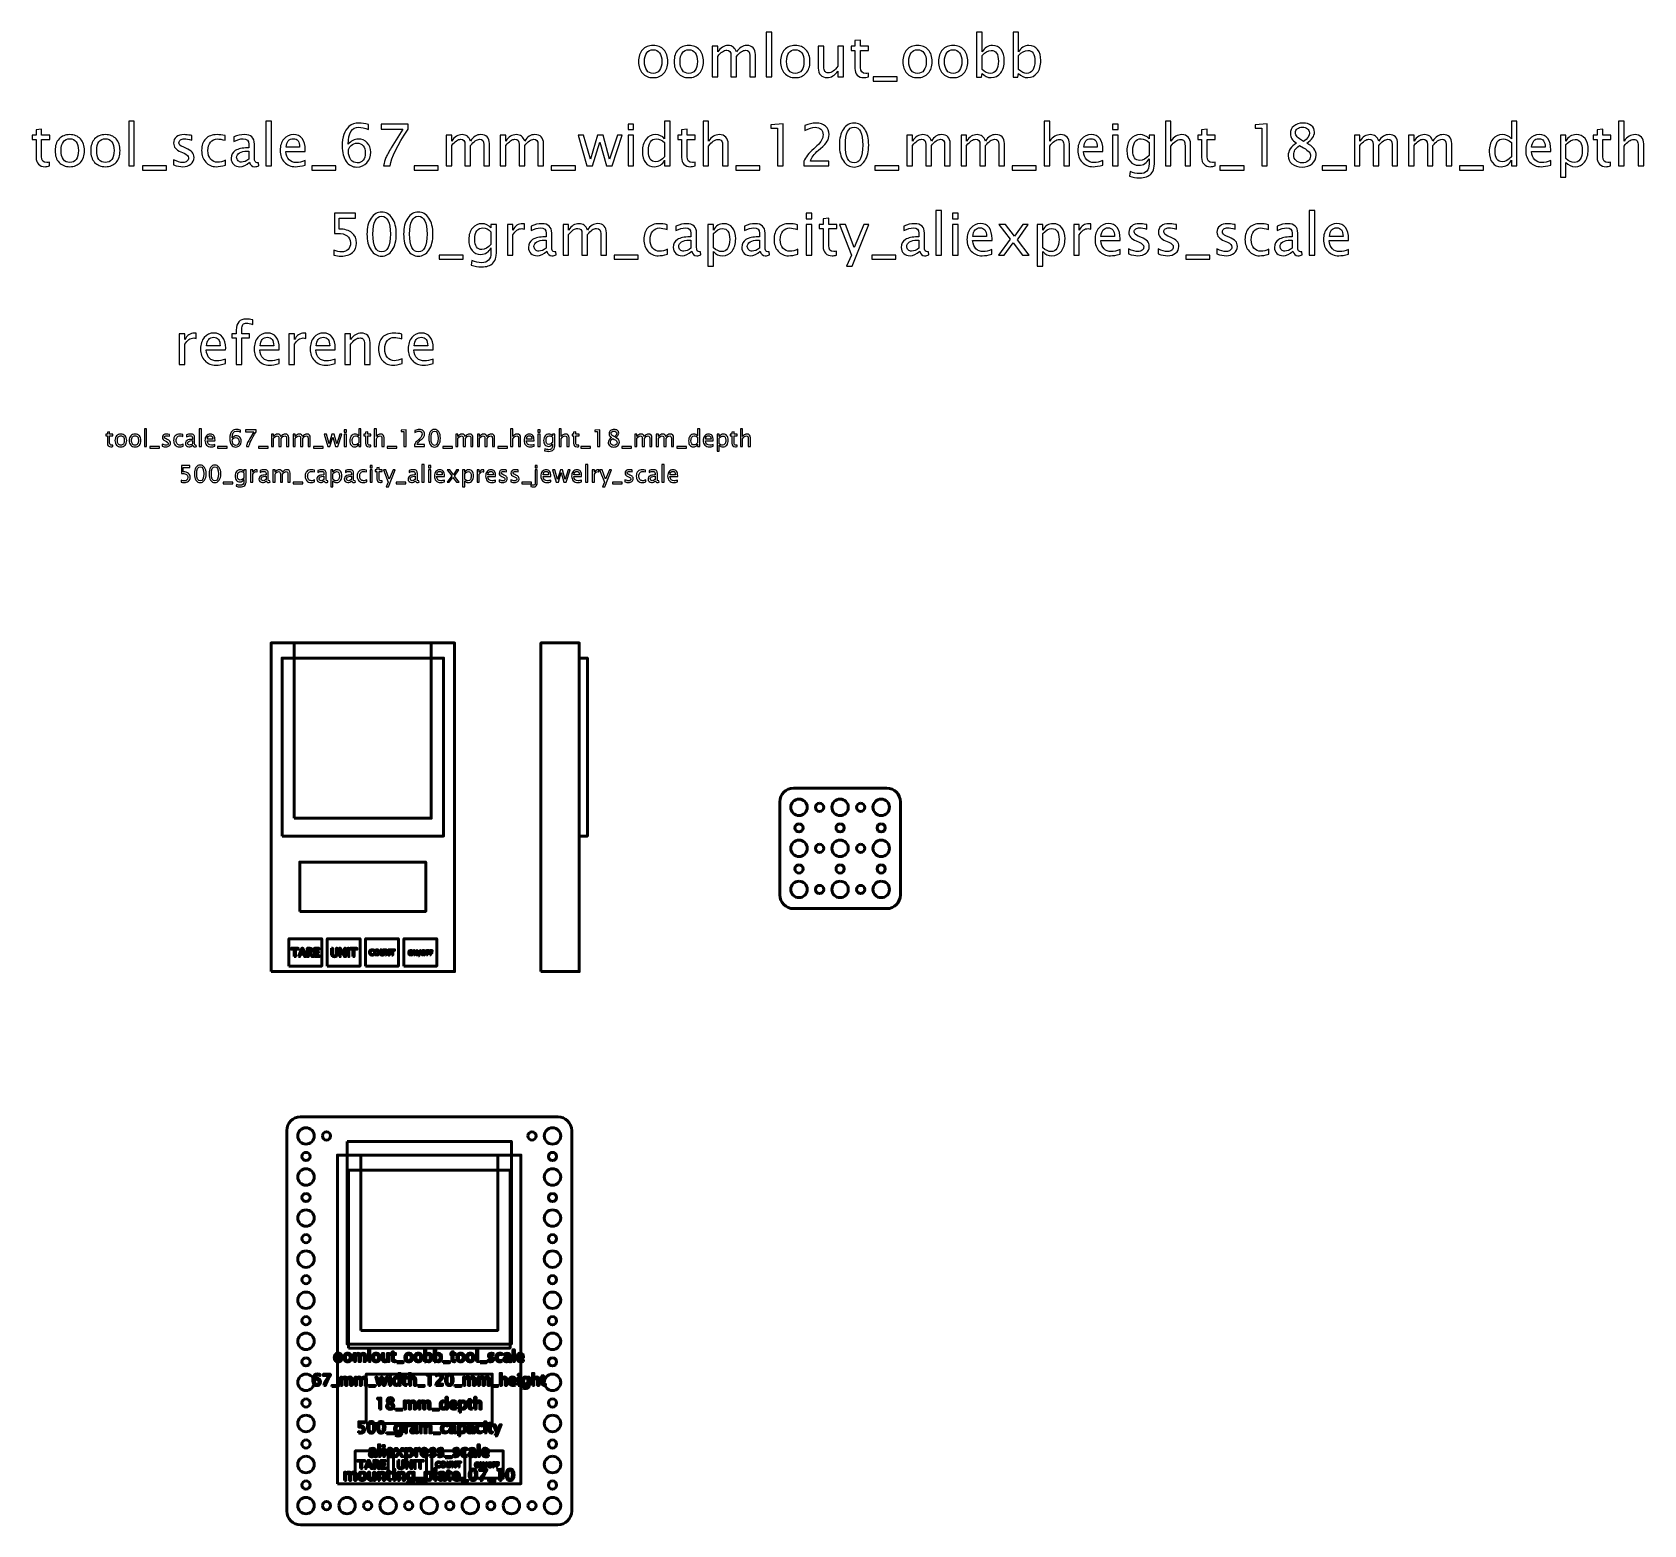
# Model space of a CAD drawing. Header units: centimetres. Extents: x -29.5 to 29.3, y -24.7 to 29.8.
import ezdxf

# ---------------------------------------------------------------- set-up
doc = ezdxf.new("R2010")
doc.units = ezdxf.units.CM
doc.header["$MEASUREMENT"] = 0
doc.layers.add('Layer 1', color=7, linetype='Continuous')

msp = doc.modelspace()

# ---------------------------------------------------------------- linework, layer by layer
at = {"layer": 'Layer 1', "lineweight": 53}
for points in [[(-20.775, -4.5), (-14.075, -4.5), (-14.075, 7.5), (-20.775, 7.5), (-20.775, -4.5)], [(-10.925, -4.5), (-9.525, -4.5), (-9.525, 7.5), (-10.925, 7.5), (-10.925, -4.5)], [(-20.37499, 0.45), (-14.47499, 0.45), (-14.47499, 6.95), (-20.37499, 6.95), (-20.37499, 0.45)], [(-9.525, 0.45), (-9.225, 0.45), (-9.225, 6.95), (-9.525, 6.95), (-9.525, 0.45)], [(-19.72498, -2.3), (-15.12498, -2.3), (-15.12498, -0.5), (-19.72498, -0.5), (-19.72498, -2.3)], [(-20.125, -4.3), (-18.925, -4.3), (-18.925, -3.3), (-20.125, -3.3), (-20.125, -4.3)], [(-18.725, -4.3), (-17.525, -4.3), (-17.525, -3.3), (-18.725, -3.3), (-18.725, -4.3)], [(-17.325, -4.3), (-16.125, -4.3), (-16.125, -3.3), (-17.325, -3.3), (-17.325, -4.3)], [(-15.925, -4.3), (-14.725, -4.3), (-14.725, -3.3), (-15.925, -3.3), (-15.925, -4.3)]]:
    msp.add_lwpolyline(points, close=True, dxfattribs=at)
at = {"layer": 'Layer 1', "color": 4, "lineweight": 53}
for points in [[(-19.92499, 1.1), (-14.92499, 1.1), (-14.92499, 7.5), (-19.92499, 7.5), (-19.92499, 1.1)], [(-17.95, -18.25), (-12.05, -18.25), (-12.05, -11.75), (-17.95, -11.75), (-17.95, -18.25)], [(-17.5, -17.6), (-12.5, -17.6), (-12.5, -11.2), (-17.5, -11.2), (-17.5, -17.6)], [(-17.29999, -21), (-12.69999, -21), (-12.69999, -19.2), (-17.29999, -19.2), (-17.29999, -21)], [(-17.70001, -23), (-16.50001, -23), (-16.50001, -22), (-17.70001, -22), (-17.70001, -23)], [(-16.30001, -23), (-15.10001, -23), (-15.10001, -22), (-16.30001, -22), (-16.30001, -23)], [(-14.90001, -23), (-13.70001, -23), (-13.70001, -22), (-14.90001, -22), (-14.90001, -23)], [(-13.50001, -23), (-12.30001, -23), (-12.30001, -22), (-13.50001, -22), (-13.50001, -23)]]:
    msp.add_lwpolyline(points, close=True, dxfattribs=at)
at = {"layer": 'Layer 1', "color": 5, "lineweight": 53}
msp.add_lwpolyline([(-18.35001, -23.2), (-11.65001, -23.2), (-11.65001, -11.2), (-18.35001, -11.2), (-18.35001, -23.2)], close=True, dxfattribs=at)
at = {"layer": 'Layer 1', "lineweight": 53}
for centre, major_axis in [((-1.49999, 1.49999), (0, 0.30001)), ((0.00001, 1.49999), (0, 0.30001)), ((1.50001, 1.49999), (0, 0.30001)), ((-0.75, 1.5), (0, 0.15)), ((0.75, 1.5), (0, 0.15)), ((-1.5, 0.75), (0, 0.15)), ((0, 0.75), (0, 0.15)), ((1.5, 0.75), (0, 0.15)), ((-1.49999, -0.00001), (0, 0.30001)), ((-0.75, 0), (0, 0.15)), ((0.00001, -0.00001), (0, 0.30001)), ((0.75, 0), (0, 0.15)), ((1.50001, -0.00001), (0, 0.30001)), ((-1.5, -0.75), (0, 0.15)), ((0, -0.75), (0, 0.15)), ((1.5, -0.75), (0, 0.15)), ((-1.49999, -1.50001), (0, 0.30001)), ((-0.75, -1.5), (0, 0.15)), ((0.00001, -1.50001), (0, 0.30001)), ((0.75, -1.5), (0, 0.15)), ((1.50001, -1.50001), (0, 0.30001)), ((-19.49999, -10.50001), (0, 0.30001)), ((-10.49999, -10.50001), (0, 0.30001)), ((-19.5, -11.25), (0, 0.15)), ((-10.5, -11.25), (0, 0.15)), ((-19.49999, -12.00001), (0, 0.30001)), ((-10.49999, -12.00001), (0, 0.30001)), ((-19.5, -12.75), (0, 0.15)), ((-10.5, -12.75), (0, 0.15)), ((-19.49999, -13.50001), (0, 0.30001)), ((-10.49999, -13.50001), (0, 0.30001)), ((-19.5, -14.25), (0, 0.15)), ((-10.5, -14.25), (0, 0.15)), ((-19.49999, -15.00001), (0, 0.30001)), ((-10.49999, -15.00001), (0, 0.30001)), ((-19.5, -15.75), (0, 0.15)), ((-10.5, -15.75), (0, 0.15)), ((-19.49999, -16.50001), (0, 0.30001)), ((-10.49999, -16.50001), (0, 0.30001)), ((-19.5, -17.25), (0, 0.15)), ((-10.5, -17.25), (0, 0.15)), ((-19.49999, -18.00001), (0, 0.30001)), ((-10.49999, -18.00001), (0, 0.30001)), ((-19.5, -18.75), (0, 0.15)), ((-10.5, -18.75), (0, 0.15)), ((-19.49999, -19.50001), (0, 0.30001)), ((-10.49999, -19.50001), (0, 0.30001)), ((-19.5, -20.25), (0, 0.15)), ((-10.5, -20.25), (0, 0.15)), ((-19.49999, -21.00001), (0, 0.30001)), ((-10.49999, -21.00001), (0, 0.30001)), ((-19.5, -21.75), (0, 0.15)), ((-10.5, -21.75), (0, 0.15)), ((-19.49999, -22.50001), (0, 0.30001)), ((-10.49999, -22.50001), (0, 0.30001)), ((-19.5, -23.25), (0, 0.15)), ((-10.5, -23.25), (0, 0.15)), ((-19.49999, -24.00001), (0, 0.30001)), ((-10.49999, -24.00001), (0, 0.30001))]:
    msp.add_ellipse(centre, major_axis=major_axis, ratio=1, dxfattribs=at)
at = {"layer": 'Layer 1'}
for points, knots in [([(-2.69537, 28.17044), (-2.69537, 28.17044), (-2.69537, 29.80239), (-2.69537, 29.80239), (-2.69537, 29.80239), (-2.69537, 29.80239), (-2.49217, 29.80239), (-2.49217, 29.80239), (-2.49217, 29.80239), (-2.49217, 29.80239), (-2.49217, 28.17044), (-2.49217, 28.17044), (-2.49217, 28.17044), (-2.49217, 28.17044), (-2.69537, 28.17044), (-2.69537, 28.17044)], [0, 0, 0, 0, 0.2, 0.2, 0.2, 0.2, 0.4, 0.4, 0.4, 0.4, 0.6, 0.6, 0.6, 0.6, 1, 1, 1, 1]), ([(1.03209, 28.17079), (0.9693, 28.15351), (0.91462, 28.14504), (0.8684, 28.14504), (0.8684, 28.14504), (0.76469, 28.14504), (0.6839, 28.17467), (0.62604, 28.23394), (0.62604, 28.23394), (0.56783, 28.29321), (0.53891, 28.3754), (0.53891, 28.48088), (0.53891, 28.48088), (0.53891, 28.48088), (0.53891, 29.13987), (0.53891, 29.13987), (0.53891, 29.13987), (0.53891, 29.13987), (0.3985, 29.13987), (0.3985, 29.13987), (0.3985, 29.13987), (0.3985, 29.13987), (0.3985, 29.29228), (0.3985, 29.29228), (0.3985, 29.29228), (0.3985, 29.29228), (0.53891, 29.29228), (0.53891, 29.29228), (0.53891, 29.29228), (0.53891, 29.29228), (0.53891, 29.49512), (0.53891, 29.49512), (0.53891, 29.49512), (0.53891, 29.49512), (0.74211, 29.51453), (0.74211, 29.51453), (0.74211, 29.51453), (0.74211, 29.51453), (0.74211, 29.29228), (0.74211, 29.29228), (0.74211, 29.29228), (0.74211, 29.29228), (1.03632, 29.29228), (1.03632, 29.29228), (1.03632, 29.29228), (1.03632, 29.29228), (1.03632, 29.13987), (1.03632, 29.13987), (1.03632, 29.13987), (1.03632, 29.13987), (0.74211, 29.13987), (0.74211, 29.13987), (0.74211, 29.13987), (0.74211, 29.13987), (0.74211, 28.51757), (0.74211, 28.51757), (0.74211, 28.51757), (0.74211, 28.37082), (0.80596, 28.29744), (0.93331, 28.29744), (0.93331, 28.29744), (0.96048, 28.29744), (0.99329, 28.30203), (1.03209, 28.31085), (1.03209, 28.31085), (1.03209, 28.31085), (1.03209, 28.17079), (1.03209, 28.17079)], [0, 0, 0, 0, 0.05555556, 0.05555556, 0.05555556, 0.05555556, 0.11111111, 0.11111111, 0.11111111, 0.11111111, 0.16666667, 0.16666667, 0.16666667, 0.16666667, 0.22222222, 0.22222222, 0.22222222, 0.22222222, 0.27777778, 0.27777778, 0.27777778, 0.27777778, 0.33333333, 0.33333333, 0.33333333, 0.33333333, 0.38888889, 0.38888889, 0.38888889, 0.38888889, 0.44444444, 0.44444444, 0.44444444, 0.44444444, 0.5, 0.5, 0.5, 0.5, 0.55555556, 0.55555556, 0.55555556, 0.55555556, 0.61111111, 0.61111111, 0.61111111, 0.61111111, 0.66666667, 0.66666667, 0.66666667, 0.66666667, 0.72222222, 0.72222222, 0.72222222, 0.72222222, 0.77777778, 0.77777778, 0.77777778, 0.77777778, 0.83333333, 0.83333333, 0.83333333, 0.83333333, 0.88888889, 0.88888889, 0.88888889, 0.88888889, 1, 1, 1, 1]), ([(4.98109, 28.15774), (4.98109, 28.15774), (4.98109, 29.80239), (4.98109, 29.80239), (4.98109, 29.80239), (4.98109, 29.80239), (5.18429, 29.80239), (5.18429, 29.80239), (5.18429, 29.80239), (5.18429, 29.80239), (5.18429, 29.08026), (5.18429, 29.08026), (5.18429, 29.08026), (5.26755, 29.23724), (5.39278, 29.31556), (5.55965, 29.31556), (5.55965, 29.31556), (5.69476, 29.31556), (5.80095, 29.26652), (5.87856, 29.1681), (5.87856, 29.1681), (5.95617, 29.06967), (5.99498, 28.93526), (5.99498, 28.76487), (5.99498, 28.76487), (5.99498, 28.57931), (5.95088, 28.42938), (5.86304, 28.31578), (5.86304, 28.31578), (5.77519, 28.20184), (5.65948, 28.14504), (5.51626, 28.14504), (5.51626, 28.14504), (5.38326, 28.14504), (5.27249, 28.19584), (5.18429, 28.29779), (5.18429, 28.29779), (5.18429, 28.29779), (5.1596, 28.15774), (5.1596, 28.15774), (5.1596, 28.15774), (5.1596, 28.15774), (4.98109, 28.15774), (4.98109, 28.15774)], [0, 0, 0, 0, 0.08333333, 0.08333333, 0.08333333, 0.08333333, 0.16666667, 0.16666667, 0.16666667, 0.16666667, 0.25, 0.25, 0.25, 0.25, 0.33333333, 0.33333333, 0.33333333, 0.33333333, 0.41666667, 0.41666667, 0.41666667, 0.41666667, 0.5, 0.5, 0.5, 0.5, 0.58333333, 0.58333333, 0.58333333, 0.58333333, 0.66666667, 0.66666667, 0.66666667, 0.66666667, 0.75, 0.75, 0.75, 0.75, 0.83333333, 0.83333333, 0.83333333, 0.83333333, 1, 1, 1, 1]), ([(6.31318, 28.15774), (6.31318, 28.15774), (6.31318, 29.80239), (6.31318, 29.80239), (6.31318, 29.80239), (6.31318, 29.80239), (6.51638, 29.80239), (6.51638, 29.80239), (6.51638, 29.80239), (6.51638, 29.80239), (6.51638, 29.08026), (6.51638, 29.08026), (6.51638, 29.08026), (6.59964, 29.23724), (6.72487, 29.31556), (6.89174, 29.31556), (6.89174, 29.31556), (7.02685, 29.31556), (7.13304, 29.26652), (7.21065, 29.1681), (7.21065, 29.1681), (7.28826, 29.06967), (7.32707, 28.93526), (7.32707, 28.76487), (7.32707, 28.76487), (7.32707, 28.57931), (7.28297, 28.42938), (7.19513, 28.31578), (7.19513, 28.31578), (7.10728, 28.20184), (6.99157, 28.14504), (6.84835, 28.14504), (6.84835, 28.14504), (6.71535, 28.14504), (6.60458, 28.19584), (6.51638, 28.29779), (6.51638, 28.29779), (6.51638, 28.29779), (6.49169, 28.15774), (6.49169, 28.15774), (6.49169, 28.15774), (6.49169, 28.15774), (6.31318, 28.15774), (6.31318, 28.15774)], [0, 0, 0, 0, 0.08333333, 0.08333333, 0.08333333, 0.08333333, 0.16666667, 0.16666667, 0.16666667, 0.16666667, 0.25, 0.25, 0.25, 0.25, 0.33333333, 0.33333333, 0.33333333, 0.33333333, 0.41666667, 0.41666667, 0.41666667, 0.41666667, 0.5, 0.5, 0.5, 0.5, 0.58333333, 0.58333333, 0.58333333, 0.58333333, 0.66666667, 0.66666667, 0.66666667, 0.66666667, 0.75, 0.75, 0.75, 0.75, 0.83333333, 0.83333333, 0.83333333, 0.83333333, 1, 1, 1, 1]), ([(-6.82569, 28.14504), (-6.99044, 28.14504), (-7.12097, 28.1976), (-7.21692, 28.30273), (-7.21692, 28.30273), (-7.31323, 28.40786), (-7.36121, 28.55074), (-7.36121, 28.731), (-7.36121, 28.731), (-7.36121, 28.91092), (-7.31323, 29.05344), (-7.21692, 29.15822), (-7.21692, 29.15822), (-7.12097, 29.26299), (-6.99044, 29.31556), (-6.82569, 29.31556), (-6.82569, 29.31556), (-6.66094, 29.31556), (-6.53042, 29.26299), (-6.43446, 29.15822), (-6.43446, 29.15822), (-6.33815, 29.05344), (-6.29017, 28.91092), (-6.29017, 28.731), (-6.29017, 28.731), (-6.29017, 28.55074), (-6.33815, 28.40786), (-6.43446, 28.30273), (-6.43446, 28.30273), (-6.53042, 28.1976), (-6.66094, 28.14504), (-6.82569, 28.14504)], [0, 0, 0, 0, 0.11111111, 0.11111111, 0.11111111, 0.11111111, 0.22222222, 0.22222222, 0.22222222, 0.22222222, 0.33333333, 0.33333333, 0.33333333, 0.33333333, 0.44444444, 0.44444444, 0.44444444, 0.44444444, 0.55555556, 0.55555556, 0.55555556, 0.55555556, 0.66666667, 0.66666667, 0.66666667, 0.66666667, 0.77777778, 0.77777778, 0.77777778, 0.77777778, 1, 1, 1, 1]), ([(-6.82605, 28.29744), (-6.7255, 28.29744), (-6.64719, 28.33519), (-6.59145, 28.41103), (-6.59145, 28.41103), (-6.53606, 28.48653), (-6.50819, 28.59342), (-6.50819, 28.731), (-6.50819, 28.731), (-6.50819, 28.86824), (-6.53606, 28.97477), (-6.59145, 29.05027), (-6.59145, 29.05027), (-6.64719, 29.12541), (-6.7255, 29.16316), (-6.82605, 29.16316), (-6.82605, 29.16316), (-6.92694, 29.16316), (-7.00526, 29.12541), (-7.06029, 29.05027), (-7.06029, 29.05027), (-7.11568, 28.97477), (-7.14319, 28.86824), (-7.14319, 28.731), (-7.14319, 28.731), (-7.14319, 28.59342), (-7.11568, 28.48653), (-7.06029, 28.41103), (-7.06029, 28.41103), (-7.00526, 28.33519), (-6.92694, 28.29744), (-6.82605, 28.29744)], [0, 0, 0, 0, 0.11111111, 0.11111111, 0.11111111, 0.11111111, 0.22222222, 0.22222222, 0.22222222, 0.22222222, 0.33333333, 0.33333333, 0.33333333, 0.33333333, 0.44444444, 0.44444444, 0.44444444, 0.44444444, 0.55555556, 0.55555556, 0.55555556, 0.55555556, 0.66666667, 0.66666667, 0.66666667, 0.66666667, 0.77777778, 0.77777778, 0.77777778, 0.77777778, 1, 1, 1, 1]), ([(-5.52535, 28.14504), (-5.6901, 28.14504), (-5.82063, 28.1976), (-5.91658, 28.30273), (-5.91658, 28.30273), (-6.01289, 28.40786), (-6.06087, 28.55074), (-6.06087, 28.731), (-6.06087, 28.731), (-6.06087, 28.91092), (-6.01289, 29.05344), (-5.91658, 29.15822), (-5.91658, 29.15822), (-5.82063, 29.26299), (-5.6901, 29.31556), (-5.52535, 29.31556), (-5.52535, 29.31556), (-5.3606, 29.31556), (-5.23008, 29.26299), (-5.13412, 29.15822), (-5.13412, 29.15822), (-5.03781, 29.05344), (-4.98983, 28.91092), (-4.98983, 28.731), (-4.98983, 28.731), (-4.98983, 28.55074), (-5.03781, 28.40786), (-5.13412, 28.30273), (-5.13412, 28.30273), (-5.23008, 28.1976), (-5.3606, 28.14504), (-5.52535, 28.14504)], [0, 0, 0, 0, 0.11111111, 0.11111111, 0.11111111, 0.11111111, 0.22222222, 0.22222222, 0.22222222, 0.22222222, 0.33333333, 0.33333333, 0.33333333, 0.33333333, 0.44444444, 0.44444444, 0.44444444, 0.44444444, 0.55555556, 0.55555556, 0.55555556, 0.55555556, 0.66666667, 0.66666667, 0.66666667, 0.66666667, 0.77777778, 0.77777778, 0.77777778, 0.77777778, 1, 1, 1, 1]), ([(-5.52571, 28.29744), (-5.42516, 28.29744), (-5.34685, 28.33519), (-5.29111, 28.41103), (-5.29111, 28.41103), (-5.23572, 28.48653), (-5.20785, 28.59342), (-5.20785, 28.731), (-5.20785, 28.731), (-5.20785, 28.86824), (-5.23572, 28.97477), (-5.29111, 29.05027), (-5.29111, 29.05027), (-5.34685, 29.12541), (-5.42516, 29.16316), (-5.52571, 29.16316), (-5.52571, 29.16316), (-5.6266, 29.16316), (-5.70492, 29.12541), (-5.75995, 29.05027), (-5.75995, 29.05027), (-5.81534, 28.97477), (-5.84285, 28.86824), (-5.84285, 28.731), (-5.84285, 28.731), (-5.84285, 28.59342), (-5.81534, 28.48653), (-5.75995, 28.41103), (-5.75995, 28.41103), (-5.70492, 28.33519), (-5.6266, 28.29744), (-5.52571, 28.29744)], [0, 0, 0, 0, 0.11111111, 0.11111111, 0.11111111, 0.11111111, 0.22222222, 0.22222222, 0.22222222, 0.22222222, 0.33333333, 0.33333333, 0.33333333, 0.33333333, 0.44444444, 0.44444444, 0.44444444, 0.44444444, 0.55555556, 0.55555556, 0.55555556, 0.55555556, 0.66666667, 0.66666667, 0.66666667, 0.66666667, 0.77777778, 0.77777778, 0.77777778, 0.77777778, 1, 1, 1, 1]), ([(-4.67163, 28.17044), (-4.67163, 28.17044), (-4.67163, 29.29228), (-4.67163, 29.29228), (-4.67163, 29.29228), (-4.67163, 29.29228), (-4.46843, 29.29228), (-4.46843, 29.29228), (-4.46843, 29.29228), (-4.46843, 29.29228), (-4.46843, 29.08026), (-4.46843, 29.08026), (-4.46843, 29.08026), (-4.3693, 29.23724), (-4.2423, 29.31556), (-4.08672, 29.31556), (-4.08672, 29.31556), (-3.93679, 29.31556), (-3.83484, 29.23724), (-3.78051, 29.08026), (-3.78051, 29.08026), (-3.6842, 29.23865), (-3.55861, 29.31768), (-3.40445, 29.31768), (-3.40445, 29.31768), (-3.30602, 29.31768), (-3.22947, 29.28875), (-3.17479, 29.23054), (-3.17479, 29.23054), (-3.12011, 29.17233), (-3.09259, 29.09084), (-3.09259, 28.98606), (-3.09259, 28.98606), (-3.09259, 28.98606), (-3.09259, 28.17044), (-3.09259, 28.17044), (-3.09259, 28.17044), (-3.09259, 28.17044), (-3.29579, 28.17044), (-3.29579, 28.17044), (-3.29579, 28.17044), (-3.29579, 28.17044), (-3.29579, 28.95255), (-3.29579, 28.95255), (-3.29579, 28.95255), (-3.29579, 29.08026), (-3.34659, 29.14411), (-3.44819, 29.14411), (-3.44819, 29.14411), (-3.55368, 29.14411), (-3.66445, 29.06967), (-3.78051, 28.92045), (-3.78051, 28.92045), (-3.78051, 28.92045), (-3.78051, 28.17044), (-3.78051, 28.17044), (-3.78051, 28.17044), (-3.78051, 28.17044), (-3.98371, 28.17044), (-3.98371, 28.17044), (-3.98371, 28.17044), (-3.98371, 28.17044), (-3.98371, 28.95326), (-3.98371, 28.95326), (-3.98371, 28.95326), (-3.98371, 29.08202), (-4.03522, 29.14622), (-4.13858, 29.14622), (-4.13858, 29.14622), (-4.24124, 29.14622), (-4.35131, 29.07144), (-4.46843, 28.92151), (-4.46843, 28.92151), (-4.46843, 28.92151), (-4.46843, 28.17044), (-4.46843, 28.17044), (-4.46843, 28.17044), (-4.46843, 28.17044), (-4.67163, 28.17044), (-4.67163, 28.17044)], [0, 0, 0, 0, 0.04761905, 0.04761905, 0.04761905, 0.04761905, 0.0952381, 0.0952381, 0.0952381, 0.0952381, 0.14285714, 0.14285714, 0.14285714, 0.14285714, 0.19047619, 0.19047619, 0.19047619, 0.19047619, 0.23809524, 0.23809524, 0.23809524, 0.23809524, 0.28571429, 0.28571429, 0.28571429, 0.28571429, 0.33333333, 0.33333333, 0.33333333, 0.33333333, 0.38095238, 0.38095238, 0.38095238, 0.38095238, 0.42857143, 0.42857143, 0.42857143, 0.42857143, 0.47619048, 0.47619048, 0.47619048, 0.47619048, 0.52380952, 0.52380952, 0.52380952, 0.52380952, 0.57142857, 0.57142857, 0.57142857, 0.57142857, 0.61904762, 0.61904762, 0.61904762, 0.61904762, 0.66666667, 0.66666667, 0.66666667, 0.66666667, 0.71428571, 0.71428571, 0.71428571, 0.71428571, 0.76190476, 0.76190476, 0.76190476, 0.76190476, 0.80952381, 0.80952381, 0.80952381, 0.80952381, 0.85714286, 0.85714286, 0.85714286, 0.85714286, 0.9047619, 0.9047619, 0.9047619, 0.9047619, 1, 1, 1, 1]), ([(-1.63703, 28.14504), (-1.80178, 28.14504), (-1.93231, 28.1976), (-2.02826, 28.30273), (-2.02826, 28.30273), (-2.12457, 28.40786), (-2.17255, 28.55074), (-2.17255, 28.731), (-2.17255, 28.731), (-2.17255, 28.91092), (-2.12457, 29.05344), (-2.02826, 29.15822), (-2.02826, 29.15822), (-1.93231, 29.26299), (-1.80178, 29.31556), (-1.63703, 29.31556), (-1.63703, 29.31556), (-1.47228, 29.31556), (-1.34176, 29.26299), (-1.2458, 29.15822), (-1.2458, 29.15822), (-1.14949, 29.05344), (-1.10151, 28.91092), (-1.10151, 28.731), (-1.10151, 28.731), (-1.10151, 28.55074), (-1.14949, 28.40786), (-1.2458, 28.30273), (-1.2458, 28.30273), (-1.34176, 28.1976), (-1.47228, 28.14504), (-1.63703, 28.14504)], [0, 0, 0, 0, 0.11111111, 0.11111111, 0.11111111, 0.11111111, 0.22222222, 0.22222222, 0.22222222, 0.22222222, 0.33333333, 0.33333333, 0.33333333, 0.33333333, 0.44444444, 0.44444444, 0.44444444, 0.44444444, 0.55555556, 0.55555556, 0.55555556, 0.55555556, 0.66666667, 0.66666667, 0.66666667, 0.66666667, 0.77777778, 0.77777778, 0.77777778, 0.77777778, 1, 1, 1, 1]), ([(-1.63739, 28.29744), (-1.53684, 28.29744), (-1.45853, 28.33519), (-1.40279, 28.41103), (-1.40279, 28.41103), (-1.3474, 28.48653), (-1.31953, 28.59342), (-1.31953, 28.731), (-1.31953, 28.731), (-1.31953, 28.86824), (-1.3474, 28.97477), (-1.40279, 29.05027), (-1.40279, 29.05027), (-1.45853, 29.12541), (-1.53684, 29.16316), (-1.63739, 29.16316), (-1.63739, 29.16316), (-1.73828, 29.16316), (-1.8166, 29.12541), (-1.87163, 29.05027), (-1.87163, 29.05027), (-1.92702, 28.97477), (-1.95453, 28.86824), (-1.95453, 28.731), (-1.95453, 28.731), (-1.95453, 28.59342), (-1.92702, 28.48653), (-1.87163, 28.41103), (-1.87163, 28.41103), (-1.8166, 28.33519), (-1.73828, 28.29744), (-1.63739, 28.29744)], [0, 0, 0, 0, 0.11111111, 0.11111111, 0.11111111, 0.11111111, 0.22222222, 0.22222222, 0.22222222, 0.22222222, 0.33333333, 0.33333333, 0.33333333, 0.33333333, 0.44444444, 0.44444444, 0.44444444, 0.44444444, 0.55555556, 0.55555556, 0.55555556, 0.55555556, 0.66666667, 0.66666667, 0.66666667, 0.66666667, 0.77777778, 0.77777778, 0.77777778, 0.77777778, 1, 1, 1, 1]), ([(-0.08058, 28.17044), (-0.08058, 28.17044), (-0.08058, 28.3814), (-0.08058, 28.3814), (-0.08058, 28.3814), (-0.18888, 28.22371), (-0.32046, 28.14504), (-0.47498, 28.14504), (-0.47498, 28.14504), (-0.57305, 28.14504), (-0.65102, 28.17573), (-0.70887, 28.23747), (-0.70887, 28.23747), (-0.76708, 28.2992), (-0.79601, 28.38211), (-0.79601, 28.48688), (-0.79601, 28.48688), (-0.79601, 28.48688), (-0.79601, 29.29228), (-0.79601, 29.29228), (-0.79601, 29.29228), (-0.79601, 29.29228), (-0.59281, 29.29228), (-0.59281, 29.29228), (-0.59281, 29.29228), (-0.59281, 29.29228), (-0.59281, 28.5532), (-0.59281, 28.5532), (-0.59281, 28.5532), (-0.59281, 28.46889), (-0.58046, 28.40927), (-0.55612, 28.37399), (-0.55612, 28.37399), (-0.53143, 28.33836), (-0.4905, 28.32072), (-0.433, 28.32072), (-0.433, 28.32072), (-0.30882, 28.32072), (-0.19099, 28.40222), (-0.08058, 28.56555), (-0.08058, 28.56555), (-0.08058, 28.56555), (-0.08058, 29.29228), (-0.08058, 29.29228), (-0.08058, 29.29228), (-0.08058, 29.29228), (0.12263, 29.29228), (0.12263, 29.29228), (0.12263, 29.29228), (0.12263, 29.29228), (0.12263, 28.17044), (0.12263, 28.17044), (0.12263, 28.17044), (0.12263, 28.17044), (-0.08058, 28.17044), (-0.08058, 28.17044)], [0, 0, 0, 0, 0.06666667, 0.06666667, 0.06666667, 0.06666667, 0.13333333, 0.13333333, 0.13333333, 0.13333333, 0.2, 0.2, 0.2, 0.2, 0.26666667, 0.26666667, 0.26666667, 0.26666667, 0.33333333, 0.33333333, 0.33333333, 0.33333333, 0.4, 0.4, 0.4, 0.4, 0.46666667, 0.46666667, 0.46666667, 0.46666667, 0.53333333, 0.53333333, 0.53333333, 0.53333333, 0.6, 0.6, 0.6, 0.6, 0.66666667, 0.66666667, 0.66666667, 0.66666667, 0.73333333, 0.73333333, 0.73333333, 0.73333333, 0.8, 0.8, 0.8, 0.8, 0.86666667, 0.86666667, 0.86666667, 0.86666667, 1, 1, 1, 1]), ([(2.82703, 28.14504), (2.66228, 28.14504), (2.53175, 28.1976), (2.4358, 28.30273), (2.4358, 28.30273), (2.33949, 28.40786), (2.29151, 28.55074), (2.29151, 28.731), (2.29151, 28.731), (2.29151, 28.91092), (2.33949, 29.05344), (2.4358, 29.15822), (2.4358, 29.15822), (2.53175, 29.26299), (2.66228, 29.31556), (2.82703, 29.31556), (2.82703, 29.31556), (2.99178, 29.31556), (3.1223, 29.26299), (3.21826, 29.15822), (3.21826, 29.15822), (3.31457, 29.05344), (3.36255, 28.91092), (3.36255, 28.731), (3.36255, 28.731), (3.36255, 28.55074), (3.31457, 28.40786), (3.21826, 28.30273), (3.21826, 28.30273), (3.1223, 28.1976), (2.99178, 28.14504), (2.82703, 28.14504)], [0, 0, 0, 0, 0.11111111, 0.11111111, 0.11111111, 0.11111111, 0.22222222, 0.22222222, 0.22222222, 0.22222222, 0.33333333, 0.33333333, 0.33333333, 0.33333333, 0.44444444, 0.44444444, 0.44444444, 0.44444444, 0.55555556, 0.55555556, 0.55555556, 0.55555556, 0.66666667, 0.66666667, 0.66666667, 0.66666667, 0.77777778, 0.77777778, 0.77777778, 0.77777778, 1, 1, 1, 1]), ([(2.82667, 28.29744), (2.92722, 28.29744), (3.00553, 28.33519), (3.06127, 28.41103), (3.06127, 28.41103), (3.11666, 28.48653), (3.14453, 28.59342), (3.14453, 28.731), (3.14453, 28.731), (3.14453, 28.86824), (3.11666, 28.97477), (3.06127, 29.05027), (3.06127, 29.05027), (3.00553, 29.12541), (2.92722, 29.16316), (2.82667, 29.16316), (2.82667, 29.16316), (2.72578, 29.16316), (2.64746, 29.12541), (2.59243, 29.05027), (2.59243, 29.05027), (2.53704, 28.97477), (2.50953, 28.86824), (2.50953, 28.731), (2.50953, 28.731), (2.50953, 28.59342), (2.53704, 28.48653), (2.59243, 28.41103), (2.59243, 28.41103), (2.64746, 28.33519), (2.72578, 28.29744), (2.82667, 28.29744)], [0, 0, 0, 0, 0.11111111, 0.11111111, 0.11111111, 0.11111111, 0.22222222, 0.22222222, 0.22222222, 0.22222222, 0.33333333, 0.33333333, 0.33333333, 0.33333333, 0.44444444, 0.44444444, 0.44444444, 0.44444444, 0.55555556, 0.55555556, 0.55555556, 0.55555556, 0.66666667, 0.66666667, 0.66666667, 0.66666667, 0.77777778, 0.77777778, 0.77777778, 0.77777778, 1, 1, 1, 1]), ([(4.12737, 28.14504), (3.96262, 28.14504), (3.83209, 28.1976), (3.73614, 28.30273), (3.73614, 28.30273), (3.63983, 28.40786), (3.59185, 28.55074), (3.59185, 28.731), (3.59185, 28.731), (3.59185, 28.91092), (3.63983, 29.05344), (3.73614, 29.15822), (3.73614, 29.15822), (3.83209, 29.26299), (3.96262, 29.31556), (4.12737, 29.31556), (4.12737, 29.31556), (4.29212, 29.31556), (4.42264, 29.26299), (4.5186, 29.15822), (4.5186, 29.15822), (4.61491, 29.05344), (4.66289, 28.91092), (4.66289, 28.731), (4.66289, 28.731), (4.66289, 28.55074), (4.61491, 28.40786), (4.5186, 28.30273), (4.5186, 28.30273), (4.42264, 28.1976), (4.29212, 28.14504), (4.12737, 28.14504)], [0, 0, 0, 0, 0.11111111, 0.11111111, 0.11111111, 0.11111111, 0.22222222, 0.22222222, 0.22222222, 0.22222222, 0.33333333, 0.33333333, 0.33333333, 0.33333333, 0.44444444, 0.44444444, 0.44444444, 0.44444444, 0.55555556, 0.55555556, 0.55555556, 0.55555556, 0.66666667, 0.66666667, 0.66666667, 0.66666667, 0.77777778, 0.77777778, 0.77777778, 0.77777778, 1, 1, 1, 1]), ([(4.12701, 28.29744), (4.22756, 28.29744), (4.30587, 28.33519), (4.36161, 28.41103), (4.36161, 28.41103), (4.417, 28.48653), (4.44487, 28.59342), (4.44487, 28.731), (4.44487, 28.731), (4.44487, 28.86824), (4.417, 28.97477), (4.36161, 29.05027), (4.36161, 29.05027), (4.30587, 29.12541), (4.22756, 29.16316), (4.12701, 29.16316), (4.12701, 29.16316), (4.02612, 29.16316), (3.9478, 29.12541), (3.89277, 29.05027), (3.89277, 29.05027), (3.83738, 28.97477), (3.80987, 28.86824), (3.80987, 28.731), (3.80987, 28.731), (3.80987, 28.59342), (3.83738, 28.48653), (3.89277, 28.41103), (3.89277, 28.41103), (3.9478, 28.33519), (4.02612, 28.29744), (4.12701, 28.29744)], [0, 0, 0, 0, 0.11111111, 0.11111111, 0.11111111, 0.11111111, 0.22222222, 0.22222222, 0.22222222, 0.22222222, 0.33333333, 0.33333333, 0.33333333, 0.33333333, 0.44444444, 0.44444444, 0.44444444, 0.44444444, 0.55555556, 0.55555556, 0.55555556, 0.55555556, 0.66666667, 0.66666667, 0.66666667, 0.66666667, 0.77777778, 0.77777778, 0.77777778, 0.77777778, 1, 1, 1, 1]), ([(5.18429, 28.43785), (5.28907, 28.34436), (5.3889, 28.29744), (5.4838, 28.29744), (5.4838, 28.29744), (5.57729, 28.29744), (5.64961, 28.3366), (5.70041, 28.41456), (5.70041, 28.41456), (5.75156, 28.49253), (5.77696, 28.60224), (5.77696, 28.74406), (5.77696, 28.74406), (5.77696, 29.00652), (5.69017, 29.13776), (5.51661, 29.13776), (5.51661, 29.13776), (5.40301, 29.13776), (5.29224, 29.07637), (5.18429, 28.95326), (5.18429, 28.95326), (5.18429, 28.95326), (5.18429, 28.43785), (5.18429, 28.43785)], [0, 0, 0, 0, 0.14285714, 0.14285714, 0.14285714, 0.14285714, 0.28571429, 0.28571429, 0.28571429, 0.28571429, 0.42857143, 0.42857143, 0.42857143, 0.42857143, 0.57142857, 0.57142857, 0.57142857, 0.57142857, 0.71428571, 0.71428571, 0.71428571, 0.71428571, 1, 1, 1, 1]), ([(6.51638, 28.43785), (6.62116, 28.34436), (6.72099, 28.29744), (6.81589, 28.29744), (6.81589, 28.29744), (6.90938, 28.29744), (6.9817, 28.3366), (7.0325, 28.41456), (7.0325, 28.41456), (7.08365, 28.49253), (7.10905, 28.60224), (7.10905, 28.74406), (7.10905, 28.74406), (7.10905, 29.00652), (7.02226, 29.13776), (6.8487, 29.13776), (6.8487, 29.13776), (6.7351, 29.13776), (6.62433, 29.07637), (6.51638, 28.95326), (6.51638, 28.95326), (6.51638, 28.95326), (6.51638, 28.43785), (6.51638, 28.43785)], [0, 0, 0, 0, 0.14285714, 0.14285714, 0.14285714, 0.14285714, 0.28571429, 0.28571429, 0.28571429, 0.28571429, 0.42857143, 0.42857143, 0.42857143, 0.42857143, 0.57142857, 0.57142857, 0.57142857, 0.57142857, 0.71428571, 0.71428571, 0.71428571, 0.71428571, 1, 1, 1, 1]), ([(1.20777, 28.01804), (1.20777, 28.01804), (1.20777, 28.17044), (1.20777, 28.17044), (1.20777, 28.17044), (1.20777, 28.17044), (2.0883, 28.17044), (2.0883, 28.17044), (2.0883, 28.17044), (2.0883, 28.17044), (2.0883, 28.01804), (2.0883, 28.01804), (2.0883, 28.01804), (2.0883, 28.01804), (1.20777, 28.01804), (1.20777, 28.01804)], [0, 0, 0, 0, 0.2, 0.2, 0.2, 0.2, 0.4, 0.4, 0.4, 0.4, 0.6, 0.6, 0.6, 0.6, 1, 1, 1, 1]), ([(-25.96923, 24.91783), (-25.96923, 24.91783), (-25.96923, 26.54978), (-25.96923, 26.54978), (-25.96923, 26.54978), (-25.96923, 26.54978), (-25.76603, 26.54978), (-25.76603, 26.54978), (-25.76603, 26.54978), (-25.76603, 26.54978), (-25.76603, 24.91783), (-25.76603, 24.91783), (-25.76603, 24.91783), (-25.76603, 24.91783), (-25.96923, 24.91783), (-25.96923, 24.91783)], [0, 0, 0, 0, 0.2, 0.2, 0.2, 0.2, 0.4, 0.4, 0.4, 0.4, 0.6, 0.6, 0.6, 0.6, 1, 1, 1, 1]), ([(-20.96718, 24.91783), (-20.96718, 24.91783), (-20.96718, 26.54978), (-20.96718, 26.54978), (-20.96718, 26.54978), (-20.96718, 26.54978), (-20.76398, 26.54978), (-20.76398, 26.54978), (-20.76398, 26.54978), (-20.76398, 26.54978), (-20.76398, 24.91783), (-20.76398, 24.91783), (-20.76398, 24.91783), (-20.76398, 24.91783), (-20.96718, 24.91783), (-20.96718, 24.91783)], [0, 0, 0, 0, 0.2, 0.2, 0.2, 0.2, 0.4, 0.4, 0.4, 0.4, 0.6, 0.6, 0.6, 0.6, 1, 1, 1, 1]), ([(-17.95691, 25.71088), (-17.85955, 25.83682), (-17.73713, 25.89996), (-17.58967, 25.89996), (-17.58967, 25.89996), (-17.45597, 25.89996), (-17.34661, 25.85587), (-17.26123, 25.76732), (-17.26123, 25.76732), (-17.17621, 25.67877), (-17.13353, 25.56518), (-17.13353, 25.42654), (-17.13353, 25.42654), (-17.13353, 25.26743), (-17.18115, 25.13655), (-17.27676, 25.03389), (-17.27676, 25.03389), (-17.37236, 24.93124), (-17.49371, 24.87973), (-17.64153, 24.87973), (-17.64153, 24.87973), (-17.80945, 24.87973), (-17.94139, 24.94782), (-18.03629, 25.08364), (-18.03629, 25.08364), (-18.13154, 25.21981), (-18.17916, 25.40819), (-18.17916, 25.64843), (-18.17916, 25.64843), (-18.17916, 25.97228), (-18.09591, 26.2097), (-17.92975, 26.3614), (-17.92975, 26.3614), (-17.83944, 26.44465), (-17.71455, 26.48628), (-17.55545, 26.48628), (-17.55545, 26.48628), (-17.46302, 26.48628), (-17.34837, 26.46723), (-17.21184, 26.42913), (-17.21184, 26.42913), (-17.21184, 26.42913), (-17.21184, 26.25133), (-17.21184, 26.25133), (-17.21184, 26.25133), (-17.35613, 26.30637), (-17.47466, 26.33388), (-17.5678, 26.33388), (-17.5678, 26.33388), (-17.82709, 26.33388), (-17.95691, 26.1261), (-17.95691, 25.71088)], [0, 0, 0, 0, 0.07142857, 0.07142857, 0.07142857, 0.07142857, 0.14285714, 0.14285714, 0.14285714, 0.14285714, 0.21428571, 0.21428571, 0.21428571, 0.21428571, 0.28571429, 0.28571429, 0.28571429, 0.28571429, 0.35714286, 0.35714286, 0.35714286, 0.35714286, 0.42857143, 0.42857143, 0.42857143, 0.42857143, 0.5, 0.5, 0.5, 0.5, 0.57142857, 0.57142857, 0.57142857, 0.57142857, 0.64285714, 0.64285714, 0.64285714, 0.64285714, 0.71428571, 0.71428571, 0.71428571, 0.71428571, 0.78571429, 0.78571429, 0.78571429, 0.78571429, 0.85714286, 0.85714286, 0.85714286, 0.85714286, 1, 1, 1, 1]), ([(-6.40731, 24.91783), (-6.40731, 24.91783), (-6.40731, 25.12844), (-6.40731, 25.12844), (-6.40731, 25.12844), (-6.49021, 24.9711), (-6.61509, 24.89243), (-6.78196, 24.89243), (-6.78196, 24.89243), (-6.91742, 24.89243), (-7.02396, 24.94147), (-7.10157, 25.03989), (-7.10157, 25.03989), (-7.17918, 25.13832), (-7.21799, 25.27273), (-7.21799, 25.44312), (-7.21799, 25.44312), (-7.21799, 25.62938), (-7.17389, 25.77931), (-7.08605, 25.89291), (-7.08605, 25.89291), (-6.99786, 26.00615), (-6.88214, 26.06295), (-6.73856, 26.06295), (-6.73856, 26.06295), (-6.60557, 26.06295), (-6.49479, 26.01215), (-6.40731, 25.9102), (-6.40731, 25.9102), (-6.40731, 25.9102), (-6.40731, 26.54978), (-6.40731, 26.54978), (-6.40731, 26.54978), (-6.40731, 26.54978), (-6.2041, 26.54978), (-6.2041, 26.54978), (-6.2041, 26.54978), (-6.2041, 26.54978), (-6.2041, 24.91783), (-6.2041, 24.91783), (-6.2041, 24.91783), (-6.2041, 24.91783), (-6.40731, 24.91783), (-6.40731, 24.91783)], [0, 0, 0, 0, 0.08333333, 0.08333333, 0.08333333, 0.08333333, 0.16666667, 0.16666667, 0.16666667, 0.16666667, 0.25, 0.25, 0.25, 0.25, 0.33333333, 0.33333333, 0.33333333, 0.33333333, 0.41666667, 0.41666667, 0.41666667, 0.41666667, 0.5, 0.5, 0.5, 0.5, 0.58333333, 0.58333333, 0.58333333, 0.58333333, 0.66666667, 0.66666667, 0.66666667, 0.66666667, 0.75, 0.75, 0.75, 0.75, 0.83333333, 0.83333333, 0.83333333, 0.83333333, 1, 1, 1, 1]), ([(-5.00537, 24.91783), (-5.00537, 24.91783), (-5.00537, 26.54978), (-5.00537, 26.54978), (-5.00537, 26.54978), (-5.00537, 26.54978), (-4.80217, 26.54978), (-4.80217, 26.54978), (-4.80217, 26.54978), (-4.80217, 26.54978), (-4.80217, 25.82765), (-4.80217, 25.82765), (-4.80217, 25.82765), (-4.69457, 25.98463), (-4.56263, 26.06295), (-4.4067, 26.06295), (-4.4067, 26.06295), (-4.30863, 26.06295), (-4.23067, 26.03226), (-4.17317, 25.97052), (-4.17317, 25.97052), (-4.11566, 25.90914), (-4.08673, 25.82623), (-4.08673, 25.72252), (-4.08673, 25.72252), (-4.08673, 25.72252), (-4.08673, 24.91783), (-4.08673, 24.91783), (-4.08673, 24.91783), (-4.08673, 24.91783), (-4.28994, 24.91783), (-4.28994, 24.91783), (-4.28994, 24.91783), (-4.28994, 24.91783), (-4.28994, 25.6562), (-4.28994, 25.6562), (-4.28994, 25.6562), (-4.28994, 25.73945), (-4.30228, 25.79872), (-4.32662, 25.834), (-4.32662, 25.834), (-4.35132, 25.86963), (-4.39189, 25.88726), (-4.44869, 25.88726), (-4.44869, 25.88726), (-4.57357, 25.88726), (-4.6914, 25.80577), (-4.80217, 25.64279), (-4.80217, 25.64279), (-4.80217, 25.64279), (-4.80217, 24.91783), (-4.80217, 24.91783), (-4.80217, 24.91783), (-4.80217, 24.91783), (-5.00537, 24.91783), (-5.00537, 24.91783)], [0, 0, 0, 0, 0.06666667, 0.06666667, 0.06666667, 0.06666667, 0.13333333, 0.13333333, 0.13333333, 0.13333333, 0.2, 0.2, 0.2, 0.2, 0.26666667, 0.26666667, 0.26666667, 0.26666667, 0.33333333, 0.33333333, 0.33333333, 0.33333333, 0.4, 0.4, 0.4, 0.4, 0.46666667, 0.46666667, 0.46666667, 0.46666667, 0.53333333, 0.53333333, 0.53333333, 0.53333333, 0.6, 0.6, 0.6, 0.6, 0.66666667, 0.66666667, 0.66666667, 0.66666667, 0.73333333, 0.73333333, 0.73333333, 0.73333333, 0.8, 0.8, 0.8, 0.8, 0.86666667, 0.86666667, 0.86666667, 0.86666667, 1, 1, 1, 1]), ([(-1.32236, 24.91783), (-1.32236, 24.91783), (-1.32236, 25.09563), (-1.32236, 25.09563), (-1.32236, 25.09563), (-1.26309, 25.23427), (-1.1435, 25.38561), (-0.96323, 25.54895), (-0.96323, 25.54895), (-0.96323, 25.54895), (-0.84681, 25.65337), (-0.84681, 25.65337), (-0.84681, 25.65337), (-0.69688, 25.78955), (-0.62174, 25.92431), (-0.62174, 26.05836), (-0.62174, 26.05836), (-0.62174, 26.14409), (-0.64749, 26.21112), (-0.69864, 26.26015), (-0.69864, 26.26015), (-0.7498, 26.30919), (-0.82071, 26.33388), (-0.91066, 26.33388), (-0.91066, 26.33388), (-1.01579, 26.33388), (-1.14032, 26.29367), (-1.28426, 26.21323), (-1.28426, 26.21323), (-1.28426, 26.21323), (-1.28426, 26.39103), (-1.28426, 26.39103), (-1.28426, 26.39103), (-1.14844, 26.45453), (-1.01332, 26.48628), (-0.87856, 26.48628), (-0.87856, 26.48628), (-0.73533, 26.48628), (-0.62033, 26.44783), (-0.53354, 26.37057), (-0.53354, 26.37057), (-0.44711, 26.29331), (-0.40372, 26.19101), (-0.40372, 26.0633), (-0.40372, 26.0633), (-0.40372, 25.97158), (-0.42559, 25.89009), (-0.46934, 25.81918), (-0.46934, 25.81918), (-0.51344, 25.74792), (-0.59493, 25.66184), (-0.71452, 25.56024), (-0.71452, 25.56024), (-0.71452, 25.56024), (-0.79319, 25.49321), (-0.79319, 25.49321), (-0.79319, 25.49321), (-0.95688, 25.35457), (-1.05142, 25.22192), (-1.07682, 25.09563), (-1.07682, 25.09563), (-1.07682, 25.09563), (-0.41007, 25.09563), (-0.41007, 25.09563), (-0.41007, 25.09563), (-0.41007, 25.09563), (-0.41007, 24.91783), (-0.41007, 24.91783), (-0.41007, 24.91783), (-0.41007, 24.91783), (-1.32236, 24.91783), (-1.32236, 24.91783)], [0, 0, 0, 0, 0.05263158, 0.05263158, 0.05263158, 0.05263158, 0.10526316, 0.10526316, 0.10526316, 0.10526316, 0.15789474, 0.15789474, 0.15789474, 0.15789474, 0.21052632, 0.21052632, 0.21052632, 0.21052632, 0.26315789, 0.26315789, 0.26315789, 0.26315789, 0.31578947, 0.31578947, 0.31578947, 0.31578947, 0.36842105, 0.36842105, 0.36842105, 0.36842105, 0.42105263, 0.42105263, 0.42105263, 0.42105263, 0.47368421, 0.47368421, 0.47368421, 0.47368421, 0.52631579, 0.52631579, 0.52631579, 0.52631579, 0.57894737, 0.57894737, 0.57894737, 0.57894737, 0.63157895, 0.63157895, 0.63157895, 0.63157895, 0.68421053, 0.68421053, 0.68421053, 0.68421053, 0.73684211, 0.73684211, 0.73684211, 0.73684211, 0.78947368, 0.78947368, 0.78947368, 0.78947368, 0.84210526, 0.84210526, 0.84210526, 0.84210526, 0.89473684, 0.89473684, 0.89473684, 0.89473684, 1, 1, 1, 1]), ([(0.50927, 24.87973), (0.34875, 24.87973), (0.21928, 24.95346), (0.12121, 25.10057), (0.12121, 25.10057), (0.02279, 25.24768), (-0.02625, 25.44171), (-0.02625, 25.68301), (-0.02625, 25.68301), (-0.02625, 25.92431), (0.02279, 26.11833), (0.12121, 26.26544), (0.12121, 26.26544), (0.21928, 26.41255), (0.34875, 26.48628), (0.50927, 26.48628), (0.50927, 26.48628), (0.67049, 26.48628), (0.79996, 26.4129), (0.89803, 26.26615), (0.89803, 26.26615), (0.99575, 26.11939), (1.04479, 25.92501), (1.04479, 25.68301), (1.04479, 25.68301), (1.04479, 25.44171), (0.99575, 25.24768), (0.89803, 25.10057), (0.89803, 25.10057), (0.79996, 24.95346), (0.67049, 24.87973), (0.50927, 24.87973)], [0, 0, 0, 0, 0.11111111, 0.11111111, 0.11111111, 0.11111111, 0.22222222, 0.22222222, 0.22222222, 0.22222222, 0.33333333, 0.33333333, 0.33333333, 0.33333333, 0.44444444, 0.44444444, 0.44444444, 0.44444444, 0.55555556, 0.55555556, 0.55555556, 0.55555556, 0.66666667, 0.66666667, 0.66666667, 0.66666667, 0.77777778, 0.77777778, 0.77777778, 0.77777778, 1, 1, 1, 1]), ([(7.45124, 24.91783), (7.45124, 24.91783), (7.45124, 26.54978), (7.45124, 26.54978), (7.45124, 26.54978), (7.45124, 26.54978), (7.65444, 26.54978), (7.65444, 26.54978), (7.65444, 26.54978), (7.65444, 26.54978), (7.65444, 25.82765), (7.65444, 25.82765), (7.65444, 25.82765), (7.76204, 25.98463), (7.89398, 26.06295), (8.04991, 26.06295), (8.04991, 26.06295), (8.14798, 26.06295), (8.22594, 26.03226), (8.28344, 25.97052), (8.28344, 25.97052), (8.34095, 25.90914), (8.36988, 25.82623), (8.36988, 25.72252), (8.36988, 25.72252), (8.36988, 25.72252), (8.36988, 24.91783), (8.36988, 24.91783), (8.36988, 24.91783), (8.36988, 24.91783), (8.16667, 24.91783), (8.16667, 24.91783), (8.16667, 24.91783), (8.16667, 24.91783), (8.16667, 25.6562), (8.16667, 25.6562), (8.16667, 25.6562), (8.16667, 25.73945), (8.15433, 25.79872), (8.12999, 25.834), (8.12999, 25.834), (8.10529, 25.86963), (8.06472, 25.88726), (8.00792, 25.88726), (8.00792, 25.88726), (7.88304, 25.88726), (7.76521, 25.80577), (7.65444, 25.64279), (7.65444, 25.64279), (7.65444, 25.64279), (7.65444, 24.91783), (7.65444, 24.91783), (7.65444, 24.91783), (7.65444, 24.91783), (7.45124, 24.91783), (7.45124, 24.91783)], [0, 0, 0, 0, 0.06666667, 0.06666667, 0.06666667, 0.06666667, 0.13333333, 0.13333333, 0.13333333, 0.13333333, 0.2, 0.2, 0.2, 0.2, 0.26666667, 0.26666667, 0.26666667, 0.26666667, 0.33333333, 0.33333333, 0.33333333, 0.33333333, 0.4, 0.4, 0.4, 0.4, 0.46666667, 0.46666667, 0.46666667, 0.46666667, 0.53333333, 0.53333333, 0.53333333, 0.53333333, 0.6, 0.6, 0.6, 0.6, 0.66666667, 0.66666667, 0.66666667, 0.66666667, 0.73333333, 0.73333333, 0.73333333, 0.73333333, 0.8, 0.8, 0.8, 0.8, 0.86666667, 0.86666667, 0.86666667, 0.86666667, 1, 1, 1, 1]), ([(11.87579, 24.91783), (11.87579, 24.91783), (11.87579, 26.54978), (11.87579, 26.54978), (11.87579, 26.54978), (11.87579, 26.54978), (12.07899, 26.54978), (12.07899, 26.54978), (12.07899, 26.54978), (12.07899, 26.54978), (12.07899, 25.82765), (12.07899, 25.82765), (12.07899, 25.82765), (12.18659, 25.98463), (12.31853, 26.06295), (12.47446, 26.06295), (12.47446, 26.06295), (12.57253, 26.06295), (12.65049, 26.03226), (12.70799, 25.97052), (12.70799, 25.97052), (12.7655, 25.90914), (12.79443, 25.82623), (12.79443, 25.72252), (12.79443, 25.72252), (12.79443, 25.72252), (12.79443, 24.91783), (12.79443, 24.91783), (12.79443, 24.91783), (12.79443, 24.91783), (12.59122, 24.91783), (12.59122, 24.91783), (12.59122, 24.91783), (12.59122, 24.91783), (12.59122, 25.6562), (12.59122, 25.6562), (12.59122, 25.6562), (12.59122, 25.73945), (12.57888, 25.79872), (12.55454, 25.834), (12.55454, 25.834), (12.52984, 25.86963), (12.48927, 25.88726), (12.43247, 25.88726), (12.43247, 25.88726), (12.30759, 25.88726), (12.18976, 25.80577), (12.07899, 25.64279), (12.07899, 25.64279), (12.07899, 25.64279), (12.07899, 24.91783), (12.07899, 24.91783), (12.07899, 24.91783), (12.07899, 24.91783), (11.87579, 24.91783), (11.87579, 24.91783)], [0, 0, 0, 0, 0.06666667, 0.06666667, 0.06666667, 0.06666667, 0.13333333, 0.13333333, 0.13333333, 0.13333333, 0.2, 0.2, 0.2, 0.2, 0.26666667, 0.26666667, 0.26666667, 0.26666667, 0.33333333, 0.33333333, 0.33333333, 0.33333333, 0.4, 0.4, 0.4, 0.4, 0.46666667, 0.46666667, 0.46666667, 0.46666667, 0.53333333, 0.53333333, 0.53333333, 0.53333333, 0.6, 0.6, 0.6, 0.6, 0.66666667, 0.66666667, 0.66666667, 0.66666667, 0.73333333, 0.73333333, 0.73333333, 0.73333333, 0.8, 0.8, 0.8, 0.8, 0.86666667, 0.86666667, 0.86666667, 0.86666667, 1, 1, 1, 1]), ([(16.66158, 25.75074), (16.57762, 25.8093), (16.51906, 25.86363), (16.48625, 25.91408), (16.48625, 25.91408), (16.45344, 25.96417), (16.43722, 26.02485), (16.43722, 26.09576), (16.43722, 26.09576), (16.43722, 26.21147), (16.47955, 26.30566), (16.56386, 26.37798), (16.56386, 26.37798), (16.64853, 26.4503), (16.75895, 26.48628), (16.89512, 26.48628), (16.89512, 26.48628), (17.02071, 26.48628), (17.12267, 26.45559), (17.20063, 26.39421), (17.20063, 26.39421), (17.27859, 26.33318), (17.31775, 26.25345), (17.31775, 26.15573), (17.31775, 26.15573), (17.31775, 26.00756), (17.22285, 25.87245), (17.03341, 25.75074), (17.03341, 25.75074), (17.26378, 25.63785), (17.37914, 25.49215), (17.37914, 25.31365), (17.37914, 25.31365), (17.37914, 25.18629), (17.3308, 25.08222), (17.2345, 25.00109), (17.2345, 25.00109), (17.13819, 24.9203), (17.01436, 24.87973), (16.86267, 24.87973), (16.86267, 24.87973), (16.71133, 24.87973), (16.58926, 24.91783), (16.49613, 24.99403), (16.49613, 24.99403), (16.40335, 25.06988), (16.35678, 25.17007), (16.35678, 25.29389), (16.35678, 25.29389), (16.35678, 25.47734), (16.45838, 25.62938), (16.66158, 25.75074)], [0, 0, 0, 0, 0.07142857, 0.07142857, 0.07142857, 0.07142857, 0.14285714, 0.14285714, 0.14285714, 0.14285714, 0.21428571, 0.21428571, 0.21428571, 0.21428571, 0.28571429, 0.28571429, 0.28571429, 0.28571429, 0.35714286, 0.35714286, 0.35714286, 0.35714286, 0.42857143, 0.42857143, 0.42857143, 0.42857143, 0.5, 0.5, 0.5, 0.5, 0.57142857, 0.57142857, 0.57142857, 0.57142857, 0.64285714, 0.64285714, 0.64285714, 0.64285714, 0.71428571, 0.71428571, 0.71428571, 0.71428571, 0.78571429, 0.78571429, 0.78571429, 0.78571429, 0.85714286, 0.85714286, 0.85714286, 0.85714286, 1, 1, 1, 1]), ([(24.50737, 24.91783), (24.50737, 24.91783), (24.50737, 25.12844), (24.50737, 25.12844), (24.50737, 25.12844), (24.42447, 24.9711), (24.29959, 24.89243), (24.13272, 24.89243), (24.13272, 24.89243), (23.99726, 24.89243), (23.89072, 24.94147), (23.81311, 25.03989), (23.81311, 25.03989), (23.7355, 25.13832), (23.69669, 25.27273), (23.69669, 25.44312), (23.69669, 25.44312), (23.69669, 25.62938), (23.74079, 25.77931), (23.82863, 25.89291), (23.82863, 25.89291), (23.91682, 26.00615), (24.03254, 26.06295), (24.17612, 26.06295), (24.17612, 26.06295), (24.30911, 26.06295), (24.41989, 26.01215), (24.50737, 25.9102), (24.50737, 25.9102), (24.50737, 25.9102), (24.50737, 26.54978), (24.50737, 26.54978), (24.50737, 26.54978), (24.50737, 26.54978), (24.71058, 26.54978), (24.71058, 26.54978), (24.71058, 26.54978), (24.71058, 26.54978), (24.71058, 24.91783), (24.71058, 24.91783), (24.71058, 24.91783), (24.71058, 24.91783), (24.50737, 24.91783), (24.50737, 24.91783)], [0, 0, 0, 0, 0.08333333, 0.08333333, 0.08333333, 0.08333333, 0.16666667, 0.16666667, 0.16666667, 0.16666667, 0.25, 0.25, 0.25, 0.25, 0.33333333, 0.33333333, 0.33333333, 0.33333333, 0.41666667, 0.41666667, 0.41666667, 0.41666667, 0.5, 0.5, 0.5, 0.5, 0.58333333, 0.58333333, 0.58333333, 0.58333333, 0.66666667, 0.66666667, 0.66666667, 0.66666667, 0.75, 0.75, 0.75, 0.75, 0.83333333, 0.83333333, 0.83333333, 0.83333333, 1, 1, 1, 1]), ([(28.42074, 24.91783), (28.42074, 24.91783), (28.42074, 26.54978), (28.42074, 26.54978), (28.42074, 26.54978), (28.42074, 26.54978), (28.62394, 26.54978), (28.62394, 26.54978), (28.62394, 26.54978), (28.62394, 26.54978), (28.62394, 25.82765), (28.62394, 25.82765), (28.62394, 25.82765), (28.73154, 25.98463), (28.86348, 26.06295), (29.01941, 26.06295), (29.01941, 26.06295), (29.11748, 26.06295), (29.19544, 26.03226), (29.25294, 25.97052), (29.25294, 25.97052), (29.31045, 25.90914), (29.33938, 25.82623), (29.33938, 25.72252), (29.33938, 25.72252), (29.33938, 25.72252), (29.33938, 24.91783), (29.33938, 24.91783), (29.33938, 24.91783), (29.33938, 24.91783), (29.13617, 24.91783), (29.13617, 24.91783), (29.13617, 24.91783), (29.13617, 24.91783), (29.13617, 25.6562), (29.13617, 25.6562), (29.13617, 25.6562), (29.13617, 25.73945), (29.12383, 25.79872), (29.09949, 25.834), (29.09949, 25.834), (29.07479, 25.86963), (29.03422, 25.88726), (28.97742, 25.88726), (28.97742, 25.88726), (28.85254, 25.88726), (28.73471, 25.80577), (28.62394, 25.64279), (28.62394, 25.64279), (28.62394, 25.64279), (28.62394, 24.91783), (28.62394, 24.91783), (28.62394, 24.91783), (28.62394, 24.91783), (28.42074, 24.91783), (28.42074, 24.91783)], [0, 0, 0, 0, 0.06666667, 0.06666667, 0.06666667, 0.06666667, 0.13333333, 0.13333333, 0.13333333, 0.13333333, 0.2, 0.2, 0.2, 0.2, 0.26666667, 0.26666667, 0.26666667, 0.26666667, 0.33333333, 0.33333333, 0.33333333, 0.33333333, 0.4, 0.4, 0.4, 0.4, 0.46666667, 0.46666667, 0.46666667, 0.46666667, 0.53333333, 0.53333333, 0.53333333, 0.53333333, 0.6, 0.6, 0.6, 0.6, 0.66666667, 0.66666667, 0.66666667, 0.66666667, 0.73333333, 0.73333333, 0.73333333, 0.73333333, 0.8, 0.8, 0.8, 0.8, 0.86666667, 0.86666667, 0.86666667, 0.86666667, 1, 1, 1, 1]), ([(-28.85989, 24.91818), (-28.92268, 24.9009), (-28.97736, 24.89243), (-29.02358, 24.89243), (-29.02358, 24.89243), (-29.12729, 24.89243), (-29.20808, 24.92206), (-29.26594, 24.98133), (-29.26594, 24.98133), (-29.32415, 25.0406), (-29.35307, 25.12279), (-29.35307, 25.22827), (-29.35307, 25.22827), (-29.35307, 25.22827), (-29.35307, 25.88726), (-29.35307, 25.88726), (-29.35307, 25.88726), (-29.35307, 25.88726), (-29.49348, 25.88726), (-29.49348, 25.88726), (-29.49348, 25.88726), (-29.49348, 25.88726), (-29.49348, 26.03967), (-29.49348, 26.03967), (-29.49348, 26.03967), (-29.49348, 26.03967), (-29.35307, 26.03967), (-29.35307, 26.03967), (-29.35307, 26.03967), (-29.35307, 26.03967), (-29.35307, 26.24251), (-29.35307, 26.24251), (-29.35307, 26.24251), (-29.35307, 26.24251), (-29.14987, 26.26192), (-29.14987, 26.26192), (-29.14987, 26.26192), (-29.14987, 26.26192), (-29.14987, 26.03967), (-29.14987, 26.03967), (-29.14987, 26.03967), (-29.14987, 26.03967), (-28.85566, 26.03967), (-28.85566, 26.03967), (-28.85566, 26.03967), (-28.85566, 26.03967), (-28.85566, 25.88726), (-28.85566, 25.88726), (-28.85566, 25.88726), (-28.85566, 25.88726), (-29.14987, 25.88726), (-29.14987, 25.88726), (-29.14987, 25.88726), (-29.14987, 25.88726), (-29.14987, 25.26496), (-29.14987, 25.26496), (-29.14987, 25.26496), (-29.14987, 25.11821), (-29.08602, 25.04483), (-28.95867, 25.04483), (-28.95867, 25.04483), (-28.9315, 25.04483), (-28.89869, 25.04942), (-28.85989, 25.05824), (-28.85989, 25.05824), (-28.85989, 25.05824), (-28.85989, 24.91818), (-28.85989, 24.91818)], [0, 0, 0, 0, 0.05555556, 0.05555556, 0.05555556, 0.05555556, 0.11111111, 0.11111111, 0.11111111, 0.11111111, 0.16666667, 0.16666667, 0.16666667, 0.16666667, 0.22222222, 0.22222222, 0.22222222, 0.22222222, 0.27777778, 0.27777778, 0.27777778, 0.27777778, 0.33333333, 0.33333333, 0.33333333, 0.33333333, 0.38888889, 0.38888889, 0.38888889, 0.38888889, 0.44444444, 0.44444444, 0.44444444, 0.44444444, 0.5, 0.5, 0.5, 0.5, 0.55555556, 0.55555556, 0.55555556, 0.55555556, 0.61111111, 0.61111111, 0.61111111, 0.61111111, 0.66666667, 0.66666667, 0.66666667, 0.66666667, 0.72222222, 0.72222222, 0.72222222, 0.72222222, 0.77777778, 0.77777778, 0.77777778, 0.77777778, 0.83333333, 0.83333333, 0.83333333, 0.83333333, 0.88888889, 0.88888889, 0.88888889, 0.88888889, 1, 1, 1, 1]), ([(-28.12329, 24.89243), (-28.28804, 24.89243), (-28.41857, 24.94499), (-28.51452, 25.05012), (-28.51452, 25.05012), (-28.61083, 25.15525), (-28.65881, 25.29813), (-28.65881, 25.47839), (-28.65881, 25.47839), (-28.65881, 25.65831), (-28.61083, 25.80083), (-28.51452, 25.90561), (-28.51452, 25.90561), (-28.41857, 26.01038), (-28.28804, 26.06295), (-28.12329, 26.06295), (-28.12329, 26.06295), (-27.95854, 26.06295), (-27.82802, 26.01038), (-27.73206, 25.90561), (-27.73206, 25.90561), (-27.63575, 25.80083), (-27.58777, 25.65831), (-27.58777, 25.47839), (-27.58777, 25.47839), (-27.58777, 25.29813), (-27.63575, 25.15525), (-27.73206, 25.05012), (-27.73206, 25.05012), (-27.82802, 24.94499), (-27.95854, 24.89243), (-28.12329, 24.89243)], [0, 0, 0, 0, 0.11111111, 0.11111111, 0.11111111, 0.11111111, 0.22222222, 0.22222222, 0.22222222, 0.22222222, 0.33333333, 0.33333333, 0.33333333, 0.33333333, 0.44444444, 0.44444444, 0.44444444, 0.44444444, 0.55555556, 0.55555556, 0.55555556, 0.55555556, 0.66666667, 0.66666667, 0.66666667, 0.66666667, 0.77777778, 0.77777778, 0.77777778, 0.77777778, 1, 1, 1, 1]), ([(-28.12365, 25.04483), (-28.0231, 25.04483), (-27.94479, 25.08258), (-27.88905, 25.15842), (-27.88905, 25.15842), (-27.83366, 25.23392), (-27.80579, 25.34081), (-27.80579, 25.47839), (-27.80579, 25.47839), (-27.80579, 25.61563), (-27.83366, 25.72216), (-27.88905, 25.79766), (-27.88905, 25.79766), (-27.94479, 25.8728), (-28.0231, 25.91055), (-28.12365, 25.91055), (-28.12365, 25.91055), (-28.22454, 25.91055), (-28.30286, 25.8728), (-28.35789, 25.79766), (-28.35789, 25.79766), (-28.41328, 25.72216), (-28.44079, 25.61563), (-28.44079, 25.47839), (-28.44079, 25.47839), (-28.44079, 25.34081), (-28.41328, 25.23392), (-28.35789, 25.15842), (-28.35789, 25.15842), (-28.30286, 25.08258), (-28.22454, 25.04483), (-28.12365, 25.04483)], [0, 0, 0, 0, 0.11111111, 0.11111111, 0.11111111, 0.11111111, 0.22222222, 0.22222222, 0.22222222, 0.22222222, 0.33333333, 0.33333333, 0.33333333, 0.33333333, 0.44444444, 0.44444444, 0.44444444, 0.44444444, 0.55555556, 0.55555556, 0.55555556, 0.55555556, 0.66666667, 0.66666667, 0.66666667, 0.66666667, 0.77777778, 0.77777778, 0.77777778, 0.77777778, 1, 1, 1, 1]), ([(-26.82295, 24.89243), (-26.9877, 24.89243), (-27.11823, 24.94499), (-27.21418, 25.05012), (-27.21418, 25.05012), (-27.31049, 25.15525), (-27.35847, 25.29813), (-27.35847, 25.47839), (-27.35847, 25.47839), (-27.35847, 25.65831), (-27.31049, 25.80083), (-27.21418, 25.90561), (-27.21418, 25.90561), (-27.11823, 26.01038), (-26.9877, 26.06295), (-26.82295, 26.06295), (-26.82295, 26.06295), (-26.6582, 26.06295), (-26.52768, 26.01038), (-26.43172, 25.90561), (-26.43172, 25.90561), (-26.33541, 25.80083), (-26.28743, 25.65831), (-26.28743, 25.47839), (-26.28743, 25.47839), (-26.28743, 25.29813), (-26.33541, 25.15525), (-26.43172, 25.05012), (-26.43172, 25.05012), (-26.52768, 24.94499), (-26.6582, 24.89243), (-26.82295, 24.89243)], [0, 0, 0, 0, 0.11111111, 0.11111111, 0.11111111, 0.11111111, 0.22222222, 0.22222222, 0.22222222, 0.22222222, 0.33333333, 0.33333333, 0.33333333, 0.33333333, 0.44444444, 0.44444444, 0.44444444, 0.44444444, 0.55555556, 0.55555556, 0.55555556, 0.55555556, 0.66666667, 0.66666667, 0.66666667, 0.66666667, 0.77777778, 0.77777778, 0.77777778, 0.77777778, 1, 1, 1, 1]), ([(-26.82331, 25.04483), (-26.72276, 25.04483), (-26.64445, 25.08258), (-26.58871, 25.15842), (-26.58871, 25.15842), (-26.53332, 25.23392), (-26.50545, 25.34081), (-26.50545, 25.47839), (-26.50545, 25.47839), (-26.50545, 25.61563), (-26.53332, 25.72216), (-26.58871, 25.79766), (-26.58871, 25.79766), (-26.64445, 25.8728), (-26.72276, 25.91055), (-26.82331, 25.91055), (-26.82331, 25.91055), (-26.9242, 25.91055), (-27.00252, 25.8728), (-27.05755, 25.79766), (-27.05755, 25.79766), (-27.11294, 25.72216), (-27.14045, 25.61563), (-27.14045, 25.47839), (-27.14045, 25.47839), (-27.14045, 25.34081), (-27.11294, 25.23392), (-27.05755, 25.15842), (-27.05755, 25.15842), (-27.00252, 25.08258), (-26.9242, 25.04483), (-26.82331, 25.04483)], [0, 0, 0, 0, 0.11111111, 0.11111111, 0.11111111, 0.11111111, 0.22222222, 0.22222222, 0.22222222, 0.22222222, 0.33333333, 0.33333333, 0.33333333, 0.33333333, 0.44444444, 0.44444444, 0.44444444, 0.44444444, 0.55555556, 0.55555556, 0.55555556, 0.55555556, 0.66666667, 0.66666667, 0.66666667, 0.66666667, 0.77777778, 0.77777778, 0.77777778, 0.77777778, 1, 1, 1, 1]), ([(-24.33939, 24.95805), (-24.33939, 24.95805), (-24.33939, 25.14431), (-24.33939, 25.14431), (-24.33939, 25.14431), (-24.20639, 25.07799), (-24.09103, 25.04483), (-23.99261, 25.04483), (-23.99261, 25.04483), (-23.93404, 25.04483), (-23.88536, 25.06071), (-23.84691, 25.09246), (-23.84691, 25.09246), (-23.80846, 25.12385), (-23.78905, 25.16336), (-23.78905, 25.21099), (-23.78905, 25.21099), (-23.78905, 25.28049), (-23.84303, 25.33799), (-23.95098, 25.3835), (-23.95098, 25.3835), (-23.95098, 25.3835), (-24.06986, 25.43394), (-24.06986, 25.43394), (-24.06986, 25.43394), (-24.24519, 25.50662), (-24.33304, 25.61174), (-24.33304, 25.74827), (-24.33304, 25.74827), (-24.33304, 25.84599), (-24.29846, 25.9229), (-24.22932, 25.97899), (-24.22932, 25.97899), (-24.16018, 26.03508), (-24.06528, 26.06295), (-23.94498, 26.06295), (-23.94498, 26.06295), (-23.88254, 26.06295), (-23.80493, 26.05448), (-23.71285, 26.0372), (-23.71285, 26.0372), (-23.71285, 26.0372), (-23.67052, 26.02908), (-23.67052, 26.02908), (-23.67052, 26.02908), (-23.67052, 26.02908), (-23.67052, 25.85975), (-23.67052, 25.85975), (-23.67052, 25.85975), (-23.78376, 25.89361), (-23.87407, 25.91055), (-23.94145, 25.91055), (-23.94145, 25.91055), (-24.00072, 25.91055), (-24.04764, 25.8975), (-24.08327, 25.87174), (-24.08327, 25.87174), (-24.11855, 25.84599), (-24.13619, 25.81142), (-24.13619, 25.76803), (-24.13619, 25.76803), (-24.13619, 25.707), (-24.0868, 25.65514), (-23.98767, 25.61316), (-23.98767, 25.61316), (-23.98767, 25.61316), (-23.88995, 25.57188), (-23.88995, 25.57188), (-23.88995, 25.57188), (-23.77917, 25.52531), (-23.70086, 25.47593), (-23.655, 25.42407), (-23.655, 25.42407), (-23.60878, 25.37221), (-23.58585, 25.3073), (-23.58585, 25.22969), (-23.58585, 25.22969), (-23.58585, 25.13126), (-23.62466, 25.05047), (-23.70262, 24.98733), (-23.70262, 24.98733), (-23.78023, 24.92418), (-23.87972, 24.89243), (-24.00072, 24.89243), (-24.00072, 24.89243), (-24.09385, 24.89243), (-24.20639, 24.9143), (-24.33939, 24.95805)], [0, 0, 0, 0, 0.04347826, 0.04347826, 0.04347826, 0.04347826, 0.08695652, 0.08695652, 0.08695652, 0.08695652, 0.13043478, 0.13043478, 0.13043478, 0.13043478, 0.17391304, 0.17391304, 0.17391304, 0.17391304, 0.2173913, 0.2173913, 0.2173913, 0.2173913, 0.26086957, 0.26086957, 0.26086957, 0.26086957, 0.30434783, 0.30434783, 0.30434783, 0.30434783, 0.34782609, 0.34782609, 0.34782609, 0.34782609, 0.39130435, 0.39130435, 0.39130435, 0.39130435, 0.43478261, 0.43478261, 0.43478261, 0.43478261, 0.47826087, 0.47826087, 0.47826087, 0.47826087, 0.52173913, 0.52173913, 0.52173913, 0.52173913, 0.56521739, 0.56521739, 0.56521739, 0.56521739, 0.60869565, 0.60869565, 0.60869565, 0.60869565, 0.65217391, 0.65217391, 0.65217391, 0.65217391, 0.69565217, 0.69565217, 0.69565217, 0.69565217, 0.73913043, 0.73913043, 0.73913043, 0.73913043, 0.7826087, 0.7826087, 0.7826087, 0.7826087, 0.82608696, 0.82608696, 0.82608696, 0.82608696, 0.86956522, 0.86956522, 0.86956522, 0.86956522, 0.91304348, 0.91304348, 0.91304348, 0.91304348, 1, 1, 1, 1]), ([(-22.44109, 24.9517), (-22.57267, 24.91219), (-22.68627, 24.89243), (-22.78187, 24.89243), (-22.78187, 24.89243), (-22.93356, 24.89243), (-23.05915, 24.94852), (-23.15899, 25.06035), (-23.15899, 25.06035), (-23.25883, 25.17254), (-23.30892, 25.314), (-23.30892, 25.48439), (-23.30892, 25.48439), (-23.30892, 25.66643), (-23.25953, 25.8086), (-23.16075, 25.9102), (-23.16075, 25.9102), (-23.06197, 26.01215), (-22.92404, 26.06295), (-22.74694, 26.06295), (-22.74694, 26.06295), (-22.65981, 26.06295), (-22.56174, 26.05095), (-22.45379, 26.02697), (-22.45379, 26.02697), (-22.45379, 26.02697), (-22.45379, 25.85551), (-22.45379, 25.85551), (-22.45379, 25.85551), (-22.56844, 25.88938), (-22.66192, 25.90631), (-22.73389, 25.90631), (-22.73389, 25.90631), (-22.83831, 25.90631), (-22.92192, 25.86716), (-22.98436, 25.78919), (-22.98436, 25.78919), (-23.04681, 25.71123), (-23.0782, 25.60716), (-23.0782, 25.47734), (-23.0782, 25.47734), (-23.0782, 25.35139), (-23.04575, 25.24979), (-22.98119, 25.17183), (-22.98119, 25.17183), (-22.91663, 25.09422), (-22.83232, 25.05541), (-22.72754, 25.05541), (-22.72754, 25.05541), (-22.63476, 25.05541), (-22.53951, 25.0794), (-22.44109, 25.12738), (-22.44109, 25.12738), (-22.44109, 25.12738), (-22.44109, 24.9517), (-22.44109, 24.9517)], [0, 0, 0, 0, 0.06666667, 0.06666667, 0.06666667, 0.06666667, 0.13333333, 0.13333333, 0.13333333, 0.13333333, 0.2, 0.2, 0.2, 0.2, 0.26666667, 0.26666667, 0.26666667, 0.26666667, 0.33333333, 0.33333333, 0.33333333, 0.33333333, 0.4, 0.4, 0.4, 0.4, 0.46666667, 0.46666667, 0.46666667, 0.46666667, 0.53333333, 0.53333333, 0.53333333, 0.53333333, 0.6, 0.6, 0.6, 0.6, 0.66666667, 0.66666667, 0.66666667, 0.66666667, 0.73333333, 0.73333333, 0.73333333, 0.73333333, 0.8, 0.8, 0.8, 0.8, 0.86666667, 0.86666667, 0.86666667, 0.86666667, 1, 1, 1, 1]), ([(-21.55773, 25.06071), (-21.67979, 24.94852), (-21.79726, 24.89243), (-21.91015, 24.89243), (-21.91015, 24.89243), (-22.00293, 24.89243), (-22.08019, 24.92136), (-22.14122, 24.97957), (-22.14122, 24.97957), (-22.2026, 25.03777), (-22.2333, 25.11115), (-22.2333, 25.1997), (-22.2333, 25.1997), (-22.2333, 25.32211), (-22.18179, 25.41631), (-22.07878, 25.48192), (-22.07878, 25.48192), (-21.97577, 25.54754), (-21.82795, 25.58035), (-21.63534, 25.58035), (-21.63534, 25.58035), (-21.63534, 25.58035), (-21.58771, 25.58035), (-21.58771, 25.58035), (-21.58771, 25.58035), (-21.58771, 25.58035), (-21.58771, 25.71546), (-21.58771, 25.71546), (-21.58771, 25.71546), (-21.58771, 25.84564), (-21.65545, 25.91055), (-21.79127, 25.91055), (-21.79127, 25.91055), (-21.89639, 25.91055), (-22.0114, 25.87739), (-22.13593, 25.81106), (-22.13593, 25.81106), (-22.13593, 25.81106), (-22.13593, 25.97828), (-22.13593, 25.97828), (-22.13593, 25.97828), (-21.99905, 26.03473), (-21.86993, 26.06295), (-21.74893, 26.06295), (-21.74893, 26.06295), (-21.6244, 26.06295), (-21.53233, 26.03473), (-21.47341, 25.97793), (-21.47341, 25.97793), (-21.41415, 25.92113), (-21.38451, 25.83364), (-21.38451, 25.71546), (-21.38451, 25.71546), (-21.38451, 25.71546), (-21.38451, 25.20852), (-21.38451, 25.20852), (-21.38451, 25.20852), (-21.38451, 25.09246), (-21.34888, 25.03425), (-21.27727, 25.03425), (-21.27727, 25.03425), (-21.26845, 25.03425), (-21.25539, 25.03566), (-21.23811, 25.03848), (-21.23811, 25.03848), (-21.23811, 25.03848), (-21.22364, 24.92559), (-21.22364, 24.92559), (-21.22364, 24.92559), (-21.26986, 24.90337), (-21.32066, 24.89243), (-21.3764, 24.89243), (-21.3764, 24.89243), (-21.4713, 24.89243), (-21.53162, 24.94852), (-21.55773, 25.06071)], [0, 0, 0, 0, 0.05, 0.05, 0.05, 0.05, 0.1, 0.1, 0.1, 0.1, 0.15, 0.15, 0.15, 0.15, 0.2, 0.2, 0.2, 0.2, 0.25, 0.25, 0.25, 0.25, 0.3, 0.3, 0.3, 0.3, 0.35, 0.35, 0.35, 0.35, 0.4, 0.4, 0.4, 0.4, 0.45, 0.45, 0.45, 0.45, 0.5, 0.5, 0.5, 0.5, 0.55, 0.55, 0.55, 0.55, 0.6, 0.6, 0.6, 0.6, 0.65, 0.65, 0.65, 0.65, 0.7, 0.7, 0.7, 0.7, 0.75, 0.75, 0.75, 0.75, 0.8, 0.8, 0.8, 0.8, 0.85, 0.85, 0.85, 0.85, 0.9, 0.9, 0.9, 0.9, 1, 1, 1, 1]), ([(-19.53208, 24.95381), (-19.6686, 24.91289), (-19.78537, 24.89243), (-19.88274, 24.89243), (-19.88274, 24.89243), (-20.0489, 24.89243), (-20.18401, 24.94746), (-20.28808, 25.05718), (-20.28808, 25.05718), (-20.39215, 25.16689), (-20.44436, 25.30906), (-20.44436, 25.48404), (-20.44436, 25.48404), (-20.44436, 25.65373), (-20.3985, 25.79307), (-20.30642, 25.90208), (-20.30642, 25.90208), (-20.21435, 26.01074), (-20.09652, 26.06507), (-19.95294, 26.06507), (-19.95294, 26.06507), (-19.81712, 26.06507), (-19.71199, 26.01673), (-19.63791, 25.92007), (-19.63791, 25.92007), (-19.56383, 25.82341), (-19.52678, 25.68653), (-19.52678, 25.50909), (-19.52678, 25.50909), (-19.52678, 25.50909), (-19.52784, 25.447), (-19.52784, 25.447), (-19.52784, 25.447), (-19.52784, 25.447), (-20.23693, 25.447), (-20.23693, 25.447), (-20.23693, 25.447), (-20.20729, 25.17889), (-20.07641, 25.04483), (-19.84464, 25.04483), (-19.84464, 25.04483), (-19.75962, 25.04483), (-19.65555, 25.06882), (-19.53208, 25.1168), (-19.53208, 25.1168), (-19.53208, 25.1168), (-19.53208, 24.95381), (-19.53208, 24.95381)], [0, 0, 0, 0, 0.07692308, 0.07692308, 0.07692308, 0.07692308, 0.15384615, 0.15384615, 0.15384615, 0.15384615, 0.23076923, 0.23076923, 0.23076923, 0.23076923, 0.30769231, 0.30769231, 0.30769231, 0.30769231, 0.38461538, 0.38461538, 0.38461538, 0.38461538, 0.46153846, 0.46153846, 0.46153846, 0.46153846, 0.53846154, 0.53846154, 0.53846154, 0.53846154, 0.61538462, 0.61538462, 0.61538462, 0.61538462, 0.69230769, 0.69230769, 0.69230769, 0.69230769, 0.76923077, 0.76923077, 0.76923077, 0.76923077, 0.84615385, 0.84615385, 0.84615385, 0.84615385, 1, 1, 1, 1]), ([(-20.22634, 25.5994), (-20.22634, 25.5994), (-19.73104, 25.5994), (-19.73104, 25.5994), (-19.73104, 25.5994), (-19.73104, 25.80824), (-19.80901, 25.91266), (-19.96458, 25.91266), (-19.96458, 25.91266), (-20.12121, 25.91266), (-20.20835, 25.80824), (-20.22634, 25.5994)], [0, 0, 0, 0, 0.25, 0.25, 0.25, 0.25, 0.5, 0.5, 0.5, 0.5, 1, 1, 1, 1]), ([(-16.66504, 24.91783), (-16.64528, 25.03707), (-16.61671, 25.14043), (-16.58002, 25.22722), (-16.58002, 25.22722), (-16.54333, 25.314), (-16.47807, 25.43359), (-16.38493, 25.58529), (-16.38493, 25.58529), (-16.38493, 25.58529), (-15.96866, 26.25768), (-15.96866, 26.25768), (-15.96866, 26.25768), (-15.96866, 26.25768), (-16.75394, 26.25768), (-16.75394, 26.25768), (-16.75394, 26.25768), (-16.75394, 26.25768), (-16.75394, 26.44818), (-16.75394, 26.44818), (-16.75394, 26.44818), (-16.75394, 26.44818), (-15.7718, 26.44818), (-15.7718, 26.44818), (-15.7718, 26.44818), (-15.7718, 26.44818), (-15.7718, 26.25768), (-15.7718, 26.25768), (-15.7718, 26.25768), (-16.16374, 25.67913), (-16.38317, 25.23251), (-16.43009, 24.91783), (-16.43009, 24.91783), (-16.43009, 24.91783), (-16.66504, 24.91783), (-16.66504, 24.91783)], [0, 0, 0, 0, 0.1, 0.1, 0.1, 0.1, 0.2, 0.2, 0.2, 0.2, 0.3, 0.3, 0.3, 0.3, 0.4, 0.4, 0.4, 0.4, 0.5, 0.5, 0.5, 0.5, 0.6, 0.6, 0.6, 0.6, 0.7, 0.7, 0.7, 0.7, 0.8, 0.8, 0.8, 0.8, 1, 1, 1, 1]), ([(-14.38256, 24.91783), (-14.38256, 24.91783), (-14.38256, 26.03967), (-14.38256, 26.03967), (-14.38256, 26.03967), (-14.38256, 26.03967), (-14.17936, 26.03967), (-14.17936, 26.03967), (-14.17936, 26.03967), (-14.17936, 26.03967), (-14.17936, 25.82765), (-14.17936, 25.82765), (-14.17936, 25.82765), (-14.08023, 25.98463), (-13.95323, 26.06295), (-13.79765, 26.06295), (-13.79765, 26.06295), (-13.64772, 26.06295), (-13.54577, 25.98463), (-13.49144, 25.82765), (-13.49144, 25.82765), (-13.39513, 25.98604), (-13.26954, 26.06507), (-13.11538, 26.06507), (-13.11538, 26.06507), (-13.01695, 26.06507), (-12.9404, 26.03614), (-12.88572, 25.97793), (-12.88572, 25.97793), (-12.83104, 25.91972), (-12.80352, 25.83823), (-12.80352, 25.73345), (-12.80352, 25.73345), (-12.80352, 25.73345), (-12.80352, 24.91783), (-12.80352, 24.91783), (-12.80352, 24.91783), (-12.80352, 24.91783), (-13.00672, 24.91783), (-13.00672, 24.91783), (-13.00672, 24.91783), (-13.00672, 24.91783), (-13.00672, 25.69994), (-13.00672, 25.69994), (-13.00672, 25.69994), (-13.00672, 25.82765), (-13.05752, 25.8915), (-13.15912, 25.8915), (-13.15912, 25.8915), (-13.26461, 25.8915), (-13.37538, 25.81706), (-13.49144, 25.66784), (-13.49144, 25.66784), (-13.49144, 25.66784), (-13.49144, 24.91783), (-13.49144, 24.91783), (-13.49144, 24.91783), (-13.49144, 24.91783), (-13.69464, 24.91783), (-13.69464, 24.91783), (-13.69464, 24.91783), (-13.69464, 24.91783), (-13.69464, 25.70065), (-13.69464, 25.70065), (-13.69464, 25.70065), (-13.69464, 25.82941), (-13.74615, 25.89361), (-13.84951, 25.89361), (-13.84951, 25.89361), (-13.95217, 25.89361), (-14.06224, 25.81883), (-14.17936, 25.6689), (-14.17936, 25.6689), (-14.17936, 25.6689), (-14.17936, 24.91783), (-14.17936, 24.91783), (-14.17936, 24.91783), (-14.17936, 24.91783), (-14.38256, 24.91783), (-14.38256, 24.91783)], [0, 0, 0, 0, 0.04761905, 0.04761905, 0.04761905, 0.04761905, 0.0952381, 0.0952381, 0.0952381, 0.0952381, 0.14285714, 0.14285714, 0.14285714, 0.14285714, 0.19047619, 0.19047619, 0.19047619, 0.19047619, 0.23809524, 0.23809524, 0.23809524, 0.23809524, 0.28571429, 0.28571429, 0.28571429, 0.28571429, 0.33333333, 0.33333333, 0.33333333, 0.33333333, 0.38095238, 0.38095238, 0.38095238, 0.38095238, 0.42857143, 0.42857143, 0.42857143, 0.42857143, 0.47619048, 0.47619048, 0.47619048, 0.47619048, 0.52380952, 0.52380952, 0.52380952, 0.52380952, 0.57142857, 0.57142857, 0.57142857, 0.57142857, 0.61904762, 0.61904762, 0.61904762, 0.61904762, 0.66666667, 0.66666667, 0.66666667, 0.66666667, 0.71428571, 0.71428571, 0.71428571, 0.71428571, 0.76190476, 0.76190476, 0.76190476, 0.76190476, 0.80952381, 0.80952381, 0.80952381, 0.80952381, 0.85714286, 0.85714286, 0.85714286, 0.85714286, 0.9047619, 0.9047619, 0.9047619, 0.9047619, 1, 1, 1, 1]), ([(-12.4063, 24.91783), (-12.4063, 24.91783), (-12.4063, 26.03967), (-12.4063, 26.03967), (-12.4063, 26.03967), (-12.4063, 26.03967), (-12.2031, 26.03967), (-12.2031, 26.03967), (-12.2031, 26.03967), (-12.2031, 26.03967), (-12.2031, 25.82765), (-12.2031, 25.82765), (-12.2031, 25.82765), (-12.10397, 25.98463), (-11.97697, 26.06295), (-11.82139, 26.06295), (-11.82139, 26.06295), (-11.67146, 26.06295), (-11.56951, 25.98463), (-11.51518, 25.82765), (-11.51518, 25.82765), (-11.41887, 25.98604), (-11.29328, 26.06507), (-11.13912, 26.06507), (-11.13912, 26.06507), (-11.04069, 26.06507), (-10.96414, 26.03614), (-10.90946, 25.97793), (-10.90946, 25.97793), (-10.85478, 25.91972), (-10.82726, 25.83823), (-10.82726, 25.73345), (-10.82726, 25.73345), (-10.82726, 25.73345), (-10.82726, 24.91783), (-10.82726, 24.91783), (-10.82726, 24.91783), (-10.82726, 24.91783), (-11.03046, 24.91783), (-11.03046, 24.91783), (-11.03046, 24.91783), (-11.03046, 24.91783), (-11.03046, 25.69994), (-11.03046, 25.69994), (-11.03046, 25.69994), (-11.03046, 25.82765), (-11.08126, 25.8915), (-11.18286, 25.8915), (-11.18286, 25.8915), (-11.28835, 25.8915), (-11.39912, 25.81706), (-11.51518, 25.66784), (-11.51518, 25.66784), (-11.51518, 25.66784), (-11.51518, 24.91783), (-11.51518, 24.91783), (-11.51518, 24.91783), (-11.51518, 24.91783), (-11.71838, 24.91783), (-11.71838, 24.91783), (-11.71838, 24.91783), (-11.71838, 24.91783), (-11.71838, 25.70065), (-11.71838, 25.70065), (-11.71838, 25.70065), (-11.71838, 25.82941), (-11.76989, 25.89361), (-11.87325, 25.89361), (-11.87325, 25.89361), (-11.97591, 25.89361), (-12.08598, 25.81883), (-12.2031, 25.6689), (-12.2031, 25.6689), (-12.2031, 25.6689), (-12.2031, 24.91783), (-12.2031, 24.91783), (-12.2031, 24.91783), (-12.2031, 24.91783), (-12.4063, 24.91783), (-12.4063, 24.91783)], [0, 0, 0, 0, 0.04761905, 0.04761905, 0.04761905, 0.04761905, 0.0952381, 0.0952381, 0.0952381, 0.0952381, 0.14285714, 0.14285714, 0.14285714, 0.14285714, 0.19047619, 0.19047619, 0.19047619, 0.19047619, 0.23809524, 0.23809524, 0.23809524, 0.23809524, 0.28571429, 0.28571429, 0.28571429, 0.28571429, 0.33333333, 0.33333333, 0.33333333, 0.33333333, 0.38095238, 0.38095238, 0.38095238, 0.38095238, 0.42857143, 0.42857143, 0.42857143, 0.42857143, 0.47619048, 0.47619048, 0.47619048, 0.47619048, 0.52380952, 0.52380952, 0.52380952, 0.52380952, 0.57142857, 0.57142857, 0.57142857, 0.57142857, 0.61904762, 0.61904762, 0.61904762, 0.61904762, 0.66666667, 0.66666667, 0.66666667, 0.66666667, 0.71428571, 0.71428571, 0.71428571, 0.71428571, 0.76190476, 0.76190476, 0.76190476, 0.76190476, 0.80952381, 0.80952381, 0.80952381, 0.80952381, 0.85714286, 0.85714286, 0.85714286, 0.85714286, 0.9047619, 0.9047619, 0.9047619, 0.9047619, 1, 1, 1, 1]), ([(-9.24047, 24.91783), (-9.24047, 24.91783), (-9.5622, 26.03967), (-9.5622, 26.03967), (-9.5622, 26.03967), (-9.5622, 26.03967), (-9.36394, 26.03967), (-9.36394, 26.03967), (-9.36394, 26.03967), (-9.36394, 26.03967), (-9.11735, 25.16866), (-9.11735, 25.16866), (-9.11735, 25.16866), (-9.11735, 25.16866), (-8.85135, 26.03967), (-8.85135, 26.03967), (-8.85135, 26.03967), (-8.85135, 26.03967), (-8.64815, 26.03967), (-8.64815, 26.03967), (-8.64815, 26.03967), (-8.64815, 26.03967), (-8.41426, 25.17007), (-8.41426, 25.17007), (-8.41426, 25.17007), (-8.41426, 25.17007), (-8.13133, 26.03967), (-8.13133, 26.03967), (-8.13133, 26.03967), (-8.13133, 26.03967), (-7.95776, 26.03967), (-7.95776, 26.03967), (-7.95776, 26.03967), (-7.95776, 26.03967), (-8.32395, 24.91783), (-8.32395, 24.91783), (-8.32395, 24.91783), (-8.32395, 24.91783), (-8.52715, 24.91783), (-8.52715, 24.91783), (-8.52715, 24.91783), (-8.52715, 24.91783), (-8.76774, 25.79272), (-8.76774, 25.79272), (-8.76774, 25.79272), (-8.76774, 25.79272), (-9.03727, 24.91783), (-9.03727, 24.91783), (-9.03727, 24.91783), (-9.03727, 24.91783), (-9.24047, 24.91783), (-9.24047, 24.91783)], [0, 0, 0, 0, 0.07142857, 0.07142857, 0.07142857, 0.07142857, 0.14285714, 0.14285714, 0.14285714, 0.14285714, 0.21428571, 0.21428571, 0.21428571, 0.21428571, 0.28571429, 0.28571429, 0.28571429, 0.28571429, 0.35714286, 0.35714286, 0.35714286, 0.35714286, 0.42857143, 0.42857143, 0.42857143, 0.42857143, 0.5, 0.5, 0.5, 0.5, 0.57142857, 0.57142857, 0.57142857, 0.57142857, 0.64285714, 0.64285714, 0.64285714, 0.64285714, 0.71428571, 0.71428571, 0.71428571, 0.71428571, 0.78571429, 0.78571429, 0.78571429, 0.78571429, 0.85714286, 0.85714286, 0.85714286, 0.85714286, 1, 1, 1, 1]), ([(-7.74081, 26.24498), (-7.74081, 26.24498), (-7.74081, 26.44818), (-7.74081, 26.44818), (-7.74081, 26.44818), (-7.74081, 26.44818), (-7.53761, 26.44818), (-7.53761, 26.44818), (-7.53761, 26.44818), (-7.53761, 26.44818), (-7.53761, 26.24498), (-7.53761, 26.24498), (-7.53761, 26.24498), (-7.53761, 26.24498), (-7.74081, 26.24498), (-7.74081, 26.24498)], [0, 0, 0, 0, 0.2, 0.2, 0.2, 0.2, 0.4, 0.4, 0.4, 0.4, 0.6, 0.6, 0.6, 0.6, 1, 1, 1, 1]), ([(-7.74081, 24.91783), (-7.74081, 24.91783), (-7.74081, 26.03967), (-7.74081, 26.03967), (-7.74081, 26.03967), (-7.74081, 26.03967), (-7.53761, 26.03967), (-7.53761, 26.03967), (-7.53761, 26.03967), (-7.53761, 26.03967), (-7.53761, 24.91783), (-7.53761, 24.91783), (-7.53761, 24.91783), (-7.53761, 24.91783), (-7.74081, 24.91783), (-7.74081, 24.91783)], [0, 0, 0, 0, 0.2, 0.2, 0.2, 0.2, 0.4, 0.4, 0.4, 0.4, 0.6, 0.6, 0.6, 0.6, 1, 1, 1, 1]), ([(-6.40731, 25.7712), (-6.51279, 25.86398), (-6.61262, 25.91055), (-6.70717, 25.91055), (-6.70717, 25.91055), (-6.8003, 25.91055), (-6.87227, 25.87174), (-6.92342, 25.79378), (-6.92342, 25.79378), (-6.97457, 25.71617), (-6.99997, 25.6061), (-6.99997, 25.46358), (-6.99997, 25.46358), (-6.99997, 25.20146), (-6.91319, 25.07023), (-6.73927, 25.07023), (-6.73927, 25.07023), (-6.62638, 25.07023), (-6.51561, 25.13197), (-6.40731, 25.25509), (-6.40731, 25.25509), (-6.40731, 25.25509), (-6.40731, 25.7712), (-6.40731, 25.7712)], [0, 0, 0, 0, 0.14285714, 0.14285714, 0.14285714, 0.14285714, 0.28571429, 0.28571429, 0.28571429, 0.28571429, 0.42857143, 0.42857143, 0.42857143, 0.42857143, 0.57142857, 0.57142857, 0.57142857, 0.57142857, 0.71428571, 0.71428571, 0.71428571, 0.71428571, 1, 1, 1, 1]), ([(-5.29535, 24.91818), (-5.35814, 24.9009), (-5.41282, 24.89243), (-5.45904, 24.89243), (-5.45904, 24.89243), (-5.56275, 24.89243), (-5.64354, 24.92206), (-5.7014, 24.98133), (-5.7014, 24.98133), (-5.75961, 25.0406), (-5.78853, 25.12279), (-5.78853, 25.22827), (-5.78853, 25.22827), (-5.78853, 25.22827), (-5.78853, 25.88726), (-5.78853, 25.88726), (-5.78853, 25.88726), (-5.78853, 25.88726), (-5.92894, 25.88726), (-5.92894, 25.88726), (-5.92894, 25.88726), (-5.92894, 25.88726), (-5.92894, 26.03967), (-5.92894, 26.03967), (-5.92894, 26.03967), (-5.92894, 26.03967), (-5.78853, 26.03967), (-5.78853, 26.03967), (-5.78853, 26.03967), (-5.78853, 26.03967), (-5.78853, 26.24251), (-5.78853, 26.24251), (-5.78853, 26.24251), (-5.78853, 26.24251), (-5.58533, 26.26192), (-5.58533, 26.26192), (-5.58533, 26.26192), (-5.58533, 26.26192), (-5.58533, 26.03967), (-5.58533, 26.03967), (-5.58533, 26.03967), (-5.58533, 26.03967), (-5.29112, 26.03967), (-5.29112, 26.03967), (-5.29112, 26.03967), (-5.29112, 26.03967), (-5.29112, 25.88726), (-5.29112, 25.88726), (-5.29112, 25.88726), (-5.29112, 25.88726), (-5.58533, 25.88726), (-5.58533, 25.88726), (-5.58533, 25.88726), (-5.58533, 25.88726), (-5.58533, 25.26496), (-5.58533, 25.26496), (-5.58533, 25.26496), (-5.58533, 25.11821), (-5.52148, 25.04483), (-5.39413, 25.04483), (-5.39413, 25.04483), (-5.36696, 25.04483), (-5.33415, 25.04942), (-5.29535, 25.05824), (-5.29535, 25.05824), (-5.29535, 25.05824), (-5.29535, 24.91818), (-5.29535, 24.91818)], [0, 0, 0, 0, 0.05555556, 0.05555556, 0.05555556, 0.05555556, 0.11111111, 0.11111111, 0.11111111, 0.11111111, 0.16666667, 0.16666667, 0.16666667, 0.16666667, 0.22222222, 0.22222222, 0.22222222, 0.22222222, 0.27777778, 0.27777778, 0.27777778, 0.27777778, 0.33333333, 0.33333333, 0.33333333, 0.33333333, 0.38888889, 0.38888889, 0.38888889, 0.38888889, 0.44444444, 0.44444444, 0.44444444, 0.44444444, 0.5, 0.5, 0.5, 0.5, 0.55555556, 0.55555556, 0.55555556, 0.55555556, 0.61111111, 0.61111111, 0.61111111, 0.61111111, 0.66666667, 0.66666667, 0.66666667, 0.66666667, 0.72222222, 0.72222222, 0.72222222, 0.72222222, 0.77777778, 0.77777778, 0.77777778, 0.77777778, 0.83333333, 0.83333333, 0.83333333, 0.83333333, 0.88888889, 0.88888889, 0.88888889, 0.88888889, 1, 1, 1, 1]), ([(-2.28191, 24.91783), (-2.28191, 24.91783), (-2.28191, 26.29578), (-2.28191, 26.29578), (-2.28191, 26.29578), (-2.28191, 26.29578), (-2.52533, 26.29578), (-2.52533, 26.29578), (-2.52533, 26.29578), (-2.52533, 26.29578), (-2.52533, 26.42278), (-2.52533, 26.42278), (-2.52533, 26.42278), (-2.52533, 26.42278), (-2.07871, 26.46088), (-2.07871, 26.46088), (-2.07871, 26.46088), (-2.07871, 26.46088), (-2.07871, 24.91783), (-2.07871, 24.91783), (-2.07871, 24.91783), (-2.07871, 24.91783), (-2.28191, 24.91783), (-2.28191, 24.91783)], [0, 0, 0, 0, 0.14285714, 0.14285714, 0.14285714, 0.14285714, 0.28571429, 0.28571429, 0.28571429, 0.28571429, 0.42857143, 0.42857143, 0.42857143, 0.42857143, 0.57142857, 0.57142857, 0.57142857, 0.57142857, 0.71428571, 0.71428571, 0.71428571, 0.71428571, 1, 1, 1, 1]), ([(0.50891, 25.03213), (0.72093, 25.03213), (0.82677, 25.24909), (0.82677, 25.68301), (0.82677, 25.68301), (0.82677, 26.11692), (0.72093, 26.33388), (0.50891, 26.33388), (0.50891, 26.33388), (0.2976, 26.33388), (0.19177, 26.11692), (0.19177, 25.68301), (0.19177, 25.68301), (0.19177, 25.24909), (0.2976, 25.03213), (0.50891, 25.03213)], [0, 0, 0, 0, 0.2, 0.2, 0.2, 0.2, 0.4, 0.4, 0.4, 0.4, 0.6, 0.6, 0.6, 0.6, 1, 1, 1, 1]), ([(2.44038, 24.91783), (2.44038, 24.91783), (2.44038, 26.03967), (2.44038, 26.03967), (2.44038, 26.03967), (2.44038, 26.03967), (2.64358, 26.03967), (2.64358, 26.03967), (2.64358, 26.03967), (2.64358, 26.03967), (2.64358, 25.82765), (2.64358, 25.82765), (2.64358, 25.82765), (2.74271, 25.98463), (2.86971, 26.06295), (3.02529, 26.06295), (3.02529, 26.06295), (3.17522, 26.06295), (3.27717, 25.98463), (3.3315, 25.82765), (3.3315, 25.82765), (3.42781, 25.98604), (3.5534, 26.06507), (3.70756, 26.06507), (3.70756, 26.06507), (3.80599, 26.06507), (3.88254, 26.03614), (3.93722, 25.97793), (3.93722, 25.97793), (3.9919, 25.91972), (4.01942, 25.83823), (4.01942, 25.73345), (4.01942, 25.73345), (4.01942, 25.73345), (4.01942, 24.91783), (4.01942, 24.91783), (4.01942, 24.91783), (4.01942, 24.91783), (3.81622, 24.91783), (3.81622, 24.91783), (3.81622, 24.91783), (3.81622, 24.91783), (3.81622, 25.69994), (3.81622, 25.69994), (3.81622, 25.69994), (3.81622, 25.82765), (3.76542, 25.8915), (3.66382, 25.8915), (3.66382, 25.8915), (3.55833, 25.8915), (3.44756, 25.81706), (3.3315, 25.66784), (3.3315, 25.66784), (3.3315, 25.66784), (3.3315, 24.91783), (3.3315, 24.91783), (3.3315, 24.91783), (3.3315, 24.91783), (3.1283, 24.91783), (3.1283, 24.91783), (3.1283, 24.91783), (3.1283, 24.91783), (3.1283, 25.70065), (3.1283, 25.70065), (3.1283, 25.70065), (3.1283, 25.82941), (3.07679, 25.89361), (2.97343, 25.89361), (2.97343, 25.89361), (2.87077, 25.89361), (2.7607, 25.81883), (2.64358, 25.6689), (2.64358, 25.6689), (2.64358, 25.6689), (2.64358, 24.91783), (2.64358, 24.91783), (2.64358, 24.91783), (2.64358, 24.91783), (2.44038, 24.91783), (2.44038, 24.91783)], [0, 0, 0, 0, 0.04761905, 0.04761905, 0.04761905, 0.04761905, 0.0952381, 0.0952381, 0.0952381, 0.0952381, 0.14285714, 0.14285714, 0.14285714, 0.14285714, 0.19047619, 0.19047619, 0.19047619, 0.19047619, 0.23809524, 0.23809524, 0.23809524, 0.23809524, 0.28571429, 0.28571429, 0.28571429, 0.28571429, 0.33333333, 0.33333333, 0.33333333, 0.33333333, 0.38095238, 0.38095238, 0.38095238, 0.38095238, 0.42857143, 0.42857143, 0.42857143, 0.42857143, 0.47619048, 0.47619048, 0.47619048, 0.47619048, 0.52380952, 0.52380952, 0.52380952, 0.52380952, 0.57142857, 0.57142857, 0.57142857, 0.57142857, 0.61904762, 0.61904762, 0.61904762, 0.61904762, 0.66666667, 0.66666667, 0.66666667, 0.66666667, 0.71428571, 0.71428571, 0.71428571, 0.71428571, 0.76190476, 0.76190476, 0.76190476, 0.76190476, 0.80952381, 0.80952381, 0.80952381, 0.80952381, 0.85714286, 0.85714286, 0.85714286, 0.85714286, 0.9047619, 0.9047619, 0.9047619, 0.9047619, 1, 1, 1, 1]), ([(4.41664, 24.91783), (4.41664, 24.91783), (4.41664, 26.03967), (4.41664, 26.03967), (4.41664, 26.03967), (4.41664, 26.03967), (4.61984, 26.03967), (4.61984, 26.03967), (4.61984, 26.03967), (4.61984, 26.03967), (4.61984, 25.82765), (4.61984, 25.82765), (4.61984, 25.82765), (4.71897, 25.98463), (4.84597, 26.06295), (5.00155, 26.06295), (5.00155, 26.06295), (5.15148, 26.06295), (5.25343, 25.98463), (5.30776, 25.82765), (5.30776, 25.82765), (5.40407, 25.98604), (5.52966, 26.06507), (5.68382, 26.06507), (5.68382, 26.06507), (5.78225, 26.06507), (5.8588, 26.03614), (5.91348, 25.97793), (5.91348, 25.97793), (5.96816, 25.91972), (5.99568, 25.83823), (5.99568, 25.73345), (5.99568, 25.73345), (5.99568, 25.73345), (5.99568, 24.91783), (5.99568, 24.91783), (5.99568, 24.91783), (5.99568, 24.91783), (5.79248, 24.91783), (5.79248, 24.91783), (5.79248, 24.91783), (5.79248, 24.91783), (5.79248, 25.69994), (5.79248, 25.69994), (5.79248, 25.69994), (5.79248, 25.82765), (5.74168, 25.8915), (5.64008, 25.8915), (5.64008, 25.8915), (5.53459, 25.8915), (5.42382, 25.81706), (5.30776, 25.66784), (5.30776, 25.66784), (5.30776, 25.66784), (5.30776, 24.91783), (5.30776, 24.91783), (5.30776, 24.91783), (5.30776, 24.91783), (5.10456, 24.91783), (5.10456, 24.91783), (5.10456, 24.91783), (5.10456, 24.91783), (5.10456, 25.70065), (5.10456, 25.70065), (5.10456, 25.70065), (5.10456, 25.82941), (5.05305, 25.89361), (4.94969, 25.89361), (4.94969, 25.89361), (4.84703, 25.89361), (4.73696, 25.81883), (4.61984, 25.6689), (4.61984, 25.6689), (4.61984, 25.6689), (4.61984, 24.91783), (4.61984, 24.91783), (4.61984, 24.91783), (4.61984, 24.91783), (4.41664, 24.91783), (4.41664, 24.91783)], [0, 0, 0, 0, 0.04761905, 0.04761905, 0.04761905, 0.04761905, 0.0952381, 0.0952381, 0.0952381, 0.0952381, 0.14285714, 0.14285714, 0.14285714, 0.14285714, 0.19047619, 0.19047619, 0.19047619, 0.19047619, 0.23809524, 0.23809524, 0.23809524, 0.23809524, 0.28571429, 0.28571429, 0.28571429, 0.28571429, 0.33333333, 0.33333333, 0.33333333, 0.33333333, 0.38095238, 0.38095238, 0.38095238, 0.38095238, 0.42857143, 0.42857143, 0.42857143, 0.42857143, 0.47619048, 0.47619048, 0.47619048, 0.47619048, 0.52380952, 0.52380952, 0.52380952, 0.52380952, 0.57142857, 0.57142857, 0.57142857, 0.57142857, 0.61904762, 0.61904762, 0.61904762, 0.61904762, 0.66666667, 0.66666667, 0.66666667, 0.66666667, 0.71428571, 0.71428571, 0.71428571, 0.71428571, 0.76190476, 0.76190476, 0.76190476, 0.76190476, 0.80952381, 0.80952381, 0.80952381, 0.80952381, 0.85714286, 0.85714286, 0.85714286, 0.85714286, 0.9047619, 0.9047619, 0.9047619, 0.9047619, 1, 1, 1, 1]), ([(9.58837, 24.95381), (9.45185, 24.91289), (9.33508, 24.89243), (9.23771, 24.89243), (9.23771, 24.89243), (9.07155, 24.89243), (8.93644, 24.94746), (8.83237, 25.05718), (8.83237, 25.05718), (8.7283, 25.16689), (8.67609, 25.30906), (8.67609, 25.48404), (8.67609, 25.48404), (8.67609, 25.65373), (8.72195, 25.79307), (8.81403, 25.90208), (8.81403, 25.90208), (8.9061, 26.01074), (9.02393, 26.06507), (9.16751, 26.06507), (9.16751, 26.06507), (9.30333, 26.06507), (9.40846, 26.01673), (9.48254, 25.92007), (9.48254, 25.92007), (9.55662, 25.82341), (9.59367, 25.68653), (9.59367, 25.50909), (9.59367, 25.50909), (9.59367, 25.50909), (9.59261, 25.447), (9.59261, 25.447), (9.59261, 25.447), (9.59261, 25.447), (8.88352, 25.447), (8.88352, 25.447), (8.88352, 25.447), (8.91316, 25.17889), (9.04404, 25.04483), (9.27581, 25.04483), (9.27581, 25.04483), (9.36083, 25.04483), (9.4649, 25.06882), (9.58837, 25.1168), (9.58837, 25.1168), (9.58837, 25.1168), (9.58837, 24.95381), (9.58837, 24.95381)], [0, 0, 0, 0, 0.07692308, 0.07692308, 0.07692308, 0.07692308, 0.15384615, 0.15384615, 0.15384615, 0.15384615, 0.23076923, 0.23076923, 0.23076923, 0.23076923, 0.30769231, 0.30769231, 0.30769231, 0.30769231, 0.38461538, 0.38461538, 0.38461538, 0.38461538, 0.46153846, 0.46153846, 0.46153846, 0.46153846, 0.53846154, 0.53846154, 0.53846154, 0.53846154, 0.61538462, 0.61538462, 0.61538462, 0.61538462, 0.69230769, 0.69230769, 0.69230769, 0.69230769, 0.76923077, 0.76923077, 0.76923077, 0.76923077, 0.84615385, 0.84615385, 0.84615385, 0.84615385, 1, 1, 1, 1]), ([(8.89411, 25.5994), (8.89411, 25.5994), (9.38941, 25.5994), (9.38941, 25.5994), (9.38941, 25.5994), (9.38941, 25.80824), (9.31144, 25.91266), (9.15587, 25.91266), (9.15587, 25.91266), (8.99924, 25.91266), (8.9121, 25.80824), (8.89411, 25.5994)], [0, 0, 0, 0, 0.25, 0.25, 0.25, 0.25, 0.5, 0.5, 0.5, 0.5, 1, 1, 1, 1]), ([(9.94433, 26.24498), (9.94433, 26.24498), (9.94433, 26.44818), (9.94433, 26.44818), (9.94433, 26.44818), (9.94433, 26.44818), (10.14753, 26.44818), (10.14753, 26.44818), (10.14753, 26.44818), (10.14753, 26.44818), (10.14753, 26.24498), (10.14753, 26.24498), (10.14753, 26.24498), (10.14753, 26.24498), (9.94433, 26.24498), (9.94433, 26.24498)], [0, 0, 0, 0, 0.2, 0.2, 0.2, 0.2, 0.4, 0.4, 0.4, 0.4, 0.6, 0.6, 0.6, 0.6, 1, 1, 1, 1]), ([(9.94433, 24.91783), (9.94433, 24.91783), (9.94433, 26.03967), (9.94433, 26.03967), (9.94433, 26.03967), (9.94433, 26.03967), (10.14753, 26.03967), (10.14753, 26.03967), (10.14753, 26.03967), (10.14753, 26.03967), (10.14753, 24.91783), (10.14753, 24.91783), (10.14753, 24.91783), (10.14753, 24.91783), (9.94433, 24.91783), (9.94433, 24.91783)], [0, 0, 0, 0, 0.2, 0.2, 0.2, 0.2, 0.4, 0.4, 0.4, 0.4, 0.6, 0.6, 0.6, 0.6, 1, 1, 1, 1]), ([(10.56028, 24.5453), (10.56028, 24.5453), (10.58427, 24.72098), (10.58427, 24.72098), (10.58427, 24.72098), (10.7021, 24.66595), (10.81887, 24.63843), (10.93423, 24.63843), (10.93423, 24.63843), (11.16318, 24.63843), (11.27783, 24.75979), (11.27783, 25.00214), (11.27783, 25.00214), (11.27783, 25.00214), (11.27783, 25.17853), (11.27783, 25.17853), (11.27783, 25.17853), (11.24256, 25.1041), (11.19246, 25.04659), (11.1272, 25.00532), (11.1272, 25.00532), (11.06193, 24.96404), (10.98926, 24.94323), (10.90918, 24.94323), (10.90918, 24.94323), (10.77336, 24.94323), (10.66576, 24.99191), (10.58639, 25.08928), (10.58639, 25.08928), (10.50701, 25.18665), (10.46715, 25.31859), (10.46715, 25.4851), (10.46715, 25.4851), (10.46715, 25.65549), (10.51231, 25.79448), (10.60262, 25.90208), (10.60262, 25.90208), (10.69328, 26.00933), (10.81005, 26.06295), (10.95363, 26.06295), (10.95363, 26.06295), (11.07922, 26.06295), (11.18752, 26.01215), (11.27783, 25.9102), (11.27783, 25.9102), (11.27783, 25.9102), (11.27783, 26.03967), (11.27783, 26.03967), (11.27783, 26.03967), (11.27783, 26.03967), (11.48104, 26.03967), (11.48104, 26.03967), (11.48104, 26.03967), (11.48104, 26.03967), (11.48104, 25.22404), (11.48104, 25.22404), (11.48104, 25.22404), (11.48104, 25.04871), (11.47186, 24.91889), (11.45352, 24.83457), (11.45352, 24.83457), (11.43553, 24.75026), (11.40095, 24.68112), (11.35086, 24.62749), (11.35086, 24.62749), (11.26196, 24.5333), (11.12297, 24.48603), (10.93423, 24.48603), (10.93423, 24.48603), (10.80476, 24.48603), (10.68023, 24.50578), (10.56028, 24.5453)], [0, 0, 0, 0, 0.05263158, 0.05263158, 0.05263158, 0.05263158, 0.10526316, 0.10526316, 0.10526316, 0.10526316, 0.15789474, 0.15789474, 0.15789474, 0.15789474, 0.21052632, 0.21052632, 0.21052632, 0.21052632, 0.26315789, 0.26315789, 0.26315789, 0.26315789, 0.31578947, 0.31578947, 0.31578947, 0.31578947, 0.36842105, 0.36842105, 0.36842105, 0.36842105, 0.42105263, 0.42105263, 0.42105263, 0.42105263, 0.47368421, 0.47368421, 0.47368421, 0.47368421, 0.52631579, 0.52631579, 0.52631579, 0.52631579, 0.57894737, 0.57894737, 0.57894737, 0.57894737, 0.63157895, 0.63157895, 0.63157895, 0.63157895, 0.68421053, 0.68421053, 0.68421053, 0.68421053, 0.73684211, 0.73684211, 0.73684211, 0.73684211, 0.78947368, 0.78947368, 0.78947368, 0.78947368, 0.84210526, 0.84210526, 0.84210526, 0.84210526, 0.89473684, 0.89473684, 0.89473684, 0.89473684, 1, 1, 1, 1]), ([(11.27783, 25.30589), (11.27783, 25.30589), (11.27783, 25.7712), (11.27783, 25.7712), (11.27783, 25.7712), (11.18823, 25.86398), (11.09051, 25.91055), (10.98503, 25.91055), (10.98503, 25.91055), (10.89119, 25.91055), (10.81781, 25.87315), (10.7649, 25.79801), (10.7649, 25.79801), (10.71163, 25.72322), (10.68517, 25.61915), (10.68517, 25.48651), (10.68517, 25.48651), (10.68517, 25.24274), (10.7716, 25.12103), (10.94481, 25.12103), (10.94481, 25.12103), (11.06264, 25.12103), (11.17377, 25.18277), (11.27783, 25.30589)], [0, 0, 0, 0, 0.14285714, 0.14285714, 0.14285714, 0.14285714, 0.28571429, 0.28571429, 0.28571429, 0.28571429, 0.42857143, 0.42857143, 0.42857143, 0.42857143, 0.57142857, 0.57142857, 0.57142857, 0.57142857, 0.71428571, 0.71428571, 0.71428571, 0.71428571, 1, 1, 1, 1]), ([(13.69119, 24.91818), (13.6284, 24.9009), (13.57372, 24.89243), (13.5275, 24.89243), (13.5275, 24.89243), (13.42379, 24.89243), (13.343, 24.92206), (13.28514, 24.98133), (13.28514, 24.98133), (13.22693, 25.0406), (13.19801, 25.12279), (13.19801, 25.22827), (13.19801, 25.22827), (13.19801, 25.22827), (13.19801, 25.88726), (13.19801, 25.88726), (13.19801, 25.88726), (13.19801, 25.88726), (13.0576, 25.88726), (13.0576, 25.88726), (13.0576, 25.88726), (13.0576, 25.88726), (13.0576, 26.03967), (13.0576, 26.03967), (13.0576, 26.03967), (13.0576, 26.03967), (13.19801, 26.03967), (13.19801, 26.03967), (13.19801, 26.03967), (13.19801, 26.03967), (13.19801, 26.24251), (13.19801, 26.24251), (13.19801, 26.24251), (13.19801, 26.24251), (13.40121, 26.26192), (13.40121, 26.26192), (13.40121, 26.26192), (13.40121, 26.26192), (13.40121, 26.03967), (13.40121, 26.03967), (13.40121, 26.03967), (13.40121, 26.03967), (13.69542, 26.03967), (13.69542, 26.03967), (13.69542, 26.03967), (13.69542, 26.03967), (13.69542, 25.88726), (13.69542, 25.88726), (13.69542, 25.88726), (13.69542, 25.88726), (13.40121, 25.88726), (13.40121, 25.88726), (13.40121, 25.88726), (13.40121, 25.88726), (13.40121, 25.26496), (13.40121, 25.26496), (13.40121, 25.26496), (13.40121, 25.11821), (13.46506, 25.04483), (13.59241, 25.04483), (13.59241, 25.04483), (13.61958, 25.04483), (13.65239, 25.04942), (13.69119, 25.05824), (13.69119, 25.05824), (13.69119, 25.05824), (13.69119, 24.91818), (13.69119, 24.91818)], [0, 0, 0, 0, 0.05555556, 0.05555556, 0.05555556, 0.05555556, 0.11111111, 0.11111111, 0.11111111, 0.11111111, 0.16666667, 0.16666667, 0.16666667, 0.16666667, 0.22222222, 0.22222222, 0.22222222, 0.22222222, 0.27777778, 0.27777778, 0.27777778, 0.27777778, 0.33333333, 0.33333333, 0.33333333, 0.33333333, 0.38888889, 0.38888889, 0.38888889, 0.38888889, 0.44444444, 0.44444444, 0.44444444, 0.44444444, 0.5, 0.5, 0.5, 0.5, 0.55555556, 0.55555556, 0.55555556, 0.55555556, 0.61111111, 0.61111111, 0.61111111, 0.61111111, 0.66666667, 0.66666667, 0.66666667, 0.66666667, 0.72222222, 0.72222222, 0.72222222, 0.72222222, 0.77777778, 0.77777778, 0.77777778, 0.77777778, 0.83333333, 0.83333333, 0.83333333, 0.83333333, 0.88888889, 0.88888889, 0.88888889, 0.88888889, 1, 1, 1, 1]), ([(15.39088, 24.91783), (15.39088, 24.91783), (15.39088, 26.29578), (15.39088, 26.29578), (15.39088, 26.29578), (15.39088, 26.29578), (15.14746, 26.29578), (15.14746, 26.29578), (15.14746, 26.29578), (15.14746, 26.29578), (15.14746, 26.42278), (15.14746, 26.42278), (15.14746, 26.42278), (15.14746, 26.42278), (15.59408, 26.46088), (15.59408, 26.46088), (15.59408, 26.46088), (15.59408, 26.46088), (15.59408, 24.91783), (15.59408, 24.91783), (15.59408, 24.91783), (15.59408, 24.91783), (15.39088, 24.91783), (15.39088, 24.91783)], [0, 0, 0, 0, 0.14285714, 0.14285714, 0.14285714, 0.14285714, 0.28571429, 0.28571429, 0.28571429, 0.28571429, 0.42857143, 0.42857143, 0.42857143, 0.42857143, 0.57142857, 0.57142857, 0.57142857, 0.57142857, 0.71428571, 0.71428571, 0.71428571, 0.71428571, 1, 1, 1, 1]), ([(16.91982, 25.81459), (17.06234, 25.90878), (17.1336, 26.01321), (17.1336, 26.12857), (17.1336, 26.12857), (17.1336, 26.1903), (17.10961, 26.23969), (17.06199, 26.27744), (17.06199, 26.27744), (17.01401, 26.31518), (16.95157, 26.33388), (16.87431, 26.33388), (16.87431, 26.33388), (16.79952, 26.33388), (16.73849, 26.31554), (16.69157, 26.2785), (16.69157, 26.2785), (16.64465, 26.24145), (16.62137, 26.19383), (16.62137, 26.13492), (16.62137, 26.13492), (16.62137, 26.07777), (16.64253, 26.02626), (16.68487, 25.9804), (16.68487, 25.9804), (16.7272, 25.93489), (16.80552, 25.8795), (16.91982, 25.81459)], [0, 0, 0, 0, 0.125, 0.125, 0.125, 0.125, 0.25, 0.25, 0.25, 0.25, 0.375, 0.375, 0.375, 0.375, 0.5, 0.5, 0.5, 0.5, 0.625, 0.625, 0.625, 0.625, 0.75, 0.75, 0.75, 0.75, 1, 1, 1, 1]), ([(18.77473, 24.91783), (18.77473, 24.91783), (18.77473, 26.03967), (18.77473, 26.03967), (18.77473, 26.03967), (18.77473, 26.03967), (18.97793, 26.03967), (18.97793, 26.03967), (18.97793, 26.03967), (18.97793, 26.03967), (18.97793, 25.82765), (18.97793, 25.82765), (18.97793, 25.82765), (19.07706, 25.98463), (19.20406, 26.06295), (19.35964, 26.06295), (19.35964, 26.06295), (19.50957, 26.06295), (19.61152, 25.98463), (19.66585, 25.82765), (19.66585, 25.82765), (19.76216, 25.98604), (19.88775, 26.06507), (20.04191, 26.06507), (20.04191, 26.06507), (20.14034, 26.06507), (20.21689, 26.03614), (20.27157, 25.97793), (20.27157, 25.97793), (20.32625, 25.91972), (20.35377, 25.83823), (20.35377, 25.73345), (20.35377, 25.73345), (20.35377, 25.73345), (20.35377, 24.91783), (20.35377, 24.91783), (20.35377, 24.91783), (20.35377, 24.91783), (20.15057, 24.91783), (20.15057, 24.91783), (20.15057, 24.91783), (20.15057, 24.91783), (20.15057, 25.69994), (20.15057, 25.69994), (20.15057, 25.69994), (20.15057, 25.82765), (20.09977, 25.8915), (19.99817, 25.8915), (19.99817, 25.8915), (19.89268, 25.8915), (19.78191, 25.81706), (19.66585, 25.66784), (19.66585, 25.66784), (19.66585, 25.66784), (19.66585, 24.91783), (19.66585, 24.91783), (19.66585, 24.91783), (19.66585, 24.91783), (19.46265, 24.91783), (19.46265, 24.91783), (19.46265, 24.91783), (19.46265, 24.91783), (19.46265, 25.70065), (19.46265, 25.70065), (19.46265, 25.70065), (19.46265, 25.82941), (19.41114, 25.89361), (19.30778, 25.89361), (19.30778, 25.89361), (19.20512, 25.89361), (19.09505, 25.81883), (18.97793, 25.6689), (18.97793, 25.6689), (18.97793, 25.6689), (18.97793, 24.91783), (18.97793, 24.91783), (18.97793, 24.91783), (18.97793, 24.91783), (18.77473, 24.91783), (18.77473, 24.91783)], [0, 0, 0, 0, 0.04761905, 0.04761905, 0.04761905, 0.04761905, 0.0952381, 0.0952381, 0.0952381, 0.0952381, 0.14285714, 0.14285714, 0.14285714, 0.14285714, 0.19047619, 0.19047619, 0.19047619, 0.19047619, 0.23809524, 0.23809524, 0.23809524, 0.23809524, 0.28571429, 0.28571429, 0.28571429, 0.28571429, 0.33333333, 0.33333333, 0.33333333, 0.33333333, 0.38095238, 0.38095238, 0.38095238, 0.38095238, 0.42857143, 0.42857143, 0.42857143, 0.42857143, 0.47619048, 0.47619048, 0.47619048, 0.47619048, 0.52380952, 0.52380952, 0.52380952, 0.52380952, 0.57142857, 0.57142857, 0.57142857, 0.57142857, 0.61904762, 0.61904762, 0.61904762, 0.61904762, 0.66666667, 0.66666667, 0.66666667, 0.66666667, 0.71428571, 0.71428571, 0.71428571, 0.71428571, 0.76190476, 0.76190476, 0.76190476, 0.76190476, 0.80952381, 0.80952381, 0.80952381, 0.80952381, 0.85714286, 0.85714286, 0.85714286, 0.85714286, 0.9047619, 0.9047619, 0.9047619, 0.9047619, 1, 1, 1, 1]), ([(20.75099, 24.91783), (20.75099, 24.91783), (20.75099, 26.03967), (20.75099, 26.03967), (20.75099, 26.03967), (20.75099, 26.03967), (20.95419, 26.03967), (20.95419, 26.03967), (20.95419, 26.03967), (20.95419, 26.03967), (20.95419, 25.82765), (20.95419, 25.82765), (20.95419, 25.82765), (21.05332, 25.98463), (21.18032, 26.06295), (21.3359, 26.06295), (21.3359, 26.06295), (21.48583, 26.06295), (21.58778, 25.98463), (21.64211, 25.82765), (21.64211, 25.82765), (21.73842, 25.98604), (21.86401, 26.06507), (22.01817, 26.06507), (22.01817, 26.06507), (22.1166, 26.06507), (22.19315, 26.03614), (22.24783, 25.97793), (22.24783, 25.97793), (22.30251, 25.91972), (22.33003, 25.83823), (22.33003, 25.73345), (22.33003, 25.73345), (22.33003, 25.73345), (22.33003, 24.91783), (22.33003, 24.91783), (22.33003, 24.91783), (22.33003, 24.91783), (22.12683, 24.91783), (22.12683, 24.91783), (22.12683, 24.91783), (22.12683, 24.91783), (22.12683, 25.69994), (22.12683, 25.69994), (22.12683, 25.69994), (22.12683, 25.82765), (22.07603, 25.8915), (21.97443, 25.8915), (21.97443, 25.8915), (21.86894, 25.8915), (21.75817, 25.81706), (21.64211, 25.66784), (21.64211, 25.66784), (21.64211, 25.66784), (21.64211, 24.91783), (21.64211, 24.91783), (21.64211, 24.91783), (21.64211, 24.91783), (21.43891, 24.91783), (21.43891, 24.91783), (21.43891, 24.91783), (21.43891, 24.91783), (21.43891, 25.70065), (21.43891, 25.70065), (21.43891, 25.70065), (21.43891, 25.82941), (21.3874, 25.89361), (21.28404, 25.89361), (21.28404, 25.89361), (21.18138, 25.89361), (21.07131, 25.81883), (20.95419, 25.6689), (20.95419, 25.6689), (20.95419, 25.6689), (20.95419, 24.91783), (20.95419, 24.91783), (20.95419, 24.91783), (20.95419, 24.91783), (20.75099, 24.91783), (20.75099, 24.91783)], [0, 0, 0, 0, 0.04761905, 0.04761905, 0.04761905, 0.04761905, 0.0952381, 0.0952381, 0.0952381, 0.0952381, 0.14285714, 0.14285714, 0.14285714, 0.14285714, 0.19047619, 0.19047619, 0.19047619, 0.19047619, 0.23809524, 0.23809524, 0.23809524, 0.23809524, 0.28571429, 0.28571429, 0.28571429, 0.28571429, 0.33333333, 0.33333333, 0.33333333, 0.33333333, 0.38095238, 0.38095238, 0.38095238, 0.38095238, 0.42857143, 0.42857143, 0.42857143, 0.42857143, 0.47619048, 0.47619048, 0.47619048, 0.47619048, 0.52380952, 0.52380952, 0.52380952, 0.52380952, 0.57142857, 0.57142857, 0.57142857, 0.57142857, 0.61904762, 0.61904762, 0.61904762, 0.61904762, 0.66666667, 0.66666667, 0.66666667, 0.66666667, 0.71428571, 0.71428571, 0.71428571, 0.71428571, 0.76190476, 0.76190476, 0.76190476, 0.76190476, 0.80952381, 0.80952381, 0.80952381, 0.80952381, 0.85714286, 0.85714286, 0.85714286, 0.85714286, 0.9047619, 0.9047619, 0.9047619, 0.9047619, 1, 1, 1, 1]), ([(24.50737, 25.7712), (24.40189, 25.86398), (24.30206, 25.91055), (24.20751, 25.91055), (24.20751, 25.91055), (24.11438, 25.91055), (24.04241, 25.87174), (23.99126, 25.79378), (23.99126, 25.79378), (23.94011, 25.71617), (23.91471, 25.6061), (23.91471, 25.46358), (23.91471, 25.46358), (23.91471, 25.20146), (24.00149, 25.07023), (24.17541, 25.07023), (24.17541, 25.07023), (24.2883, 25.07023), (24.39907, 25.13197), (24.50737, 25.25509), (24.50737, 25.25509), (24.50737, 25.25509), (24.50737, 25.7712), (24.50737, 25.7712)], [0, 0, 0, 0, 0.14285714, 0.14285714, 0.14285714, 0.14285714, 0.28571429, 0.28571429, 0.28571429, 0.28571429, 0.42857143, 0.42857143, 0.42857143, 0.42857143, 0.57142857, 0.57142857, 0.57142857, 0.57142857, 0.71428571, 0.71428571, 0.71428571, 0.71428571, 1, 1, 1, 1]), ([(25.94106, 24.95381), (25.80454, 24.91289), (25.68777, 24.89243), (25.5904, 24.89243), (25.5904, 24.89243), (25.42424, 24.89243), (25.28913, 24.94746), (25.18506, 25.05718), (25.18506, 25.05718), (25.08099, 25.16689), (25.02878, 25.30906), (25.02878, 25.48404), (25.02878, 25.48404), (25.02878, 25.65373), (25.07464, 25.79307), (25.16672, 25.90208), (25.16672, 25.90208), (25.25879, 26.01074), (25.37662, 26.06507), (25.5202, 26.06507), (25.5202, 26.06507), (25.65602, 26.06507), (25.76115, 26.01673), (25.83523, 25.92007), (25.83523, 25.92007), (25.90931, 25.82341), (25.94636, 25.68653), (25.94636, 25.50909), (25.94636, 25.50909), (25.94636, 25.50909), (25.9453, 25.447), (25.9453, 25.447), (25.9453, 25.447), (25.9453, 25.447), (25.23621, 25.447), (25.23621, 25.447), (25.23621, 25.447), (25.26585, 25.17889), (25.39673, 25.04483), (25.6285, 25.04483), (25.6285, 25.04483), (25.71352, 25.04483), (25.81759, 25.06882), (25.94106, 25.1168), (25.94106, 25.1168), (25.94106, 25.1168), (25.94106, 24.95381), (25.94106, 24.95381)], [0, 0, 0, 0, 0.07692308, 0.07692308, 0.07692308, 0.07692308, 0.15384615, 0.15384615, 0.15384615, 0.15384615, 0.23076923, 0.23076923, 0.23076923, 0.23076923, 0.30769231, 0.30769231, 0.30769231, 0.30769231, 0.38461538, 0.38461538, 0.38461538, 0.38461538, 0.46153846, 0.46153846, 0.46153846, 0.46153846, 0.53846154, 0.53846154, 0.53846154, 0.53846154, 0.61538462, 0.61538462, 0.61538462, 0.61538462, 0.69230769, 0.69230769, 0.69230769, 0.69230769, 0.76923077, 0.76923077, 0.76923077, 0.76923077, 0.84615385, 0.84615385, 0.84615385, 0.84615385, 1, 1, 1, 1]), ([(25.2468, 25.5994), (25.2468, 25.5994), (25.7421, 25.5994), (25.7421, 25.5994), (25.7421, 25.5994), (25.7421, 25.80824), (25.66413, 25.91266), (25.50856, 25.91266), (25.50856, 25.91266), (25.35193, 25.91266), (25.26479, 25.80824), (25.2468, 25.5994)], [0, 0, 0, 0, 0.25, 0.25, 0.25, 0.25, 0.5, 0.5, 0.5, 0.5, 1, 1, 1, 1]), ([(26.29702, 24.50931), (26.29702, 24.50931), (26.29702, 26.03967), (26.29702, 26.03967), (26.29702, 26.03967), (26.29702, 26.03967), (26.50022, 26.03967), (26.50022, 26.03967), (26.50022, 26.03967), (26.50022, 26.03967), (26.50022, 25.82765), (26.50022, 25.82765), (26.50022, 25.82765), (26.58348, 25.98463), (26.70871, 26.06295), (26.87558, 26.06295), (26.87558, 26.06295), (27.01069, 26.06295), (27.11688, 26.01391), (27.19449, 25.91549), (27.19449, 25.91549), (27.2721, 25.81706), (27.31091, 25.68265), (27.31091, 25.51226), (27.31091, 25.51226), (27.31091, 25.3267), (27.26681, 25.17677), (27.17897, 25.06317), (27.17897, 25.06317), (27.09112, 24.94923), (26.97541, 24.89243), (26.83219, 24.89243), (26.83219, 24.89243), (26.69919, 24.89243), (26.58842, 24.94323), (26.50022, 25.04518), (26.50022, 25.04518), (26.50022, 25.04518), (26.50022, 24.50931), (26.50022, 24.50931), (26.50022, 24.50931), (26.50022, 24.50931), (26.29702, 24.50931), (26.29702, 24.50931)], [0, 0, 0, 0, 0.08333333, 0.08333333, 0.08333333, 0.08333333, 0.16666667, 0.16666667, 0.16666667, 0.16666667, 0.25, 0.25, 0.25, 0.25, 0.33333333, 0.33333333, 0.33333333, 0.33333333, 0.41666667, 0.41666667, 0.41666667, 0.41666667, 0.5, 0.5, 0.5, 0.5, 0.58333333, 0.58333333, 0.58333333, 0.58333333, 0.66666667, 0.66666667, 0.66666667, 0.66666667, 0.75, 0.75, 0.75, 0.75, 0.83333333, 0.83333333, 0.83333333, 0.83333333, 1, 1, 1, 1]), ([(28.13076, 24.91818), (28.06797, 24.9009), (28.01329, 24.89243), (27.96707, 24.89243), (27.96707, 24.89243), (27.86336, 24.89243), (27.78257, 24.92206), (27.72471, 24.98133), (27.72471, 24.98133), (27.6665, 25.0406), (27.63758, 25.12279), (27.63758, 25.22827), (27.63758, 25.22827), (27.63758, 25.22827), (27.63758, 25.88726), (27.63758, 25.88726), (27.63758, 25.88726), (27.63758, 25.88726), (27.49717, 25.88726), (27.49717, 25.88726), (27.49717, 25.88726), (27.49717, 25.88726), (27.49717, 26.03967), (27.49717, 26.03967), (27.49717, 26.03967), (27.49717, 26.03967), (27.63758, 26.03967), (27.63758, 26.03967), (27.63758, 26.03967), (27.63758, 26.03967), (27.63758, 26.24251), (27.63758, 26.24251), (27.63758, 26.24251), (27.63758, 26.24251), (27.84078, 26.26192), (27.84078, 26.26192), (27.84078, 26.26192), (27.84078, 26.26192), (27.84078, 26.03967), (27.84078, 26.03967), (27.84078, 26.03967), (27.84078, 26.03967), (28.13499, 26.03967), (28.13499, 26.03967), (28.13499, 26.03967), (28.13499, 26.03967), (28.13499, 25.88726), (28.13499, 25.88726), (28.13499, 25.88726), (28.13499, 25.88726), (27.84078, 25.88726), (27.84078, 25.88726), (27.84078, 25.88726), (27.84078, 25.88726), (27.84078, 25.26496), (27.84078, 25.26496), (27.84078, 25.26496), (27.84078, 25.11821), (27.90463, 25.04483), (28.03198, 25.04483), (28.03198, 25.04483), (28.05915, 25.04483), (28.09196, 25.04942), (28.13076, 25.05824), (28.13076, 25.05824), (28.13076, 25.05824), (28.13076, 24.91818), (28.13076, 24.91818)], [0, 0, 0, 0, 0.05555556, 0.05555556, 0.05555556, 0.05555556, 0.11111111, 0.11111111, 0.11111111, 0.11111111, 0.16666667, 0.16666667, 0.16666667, 0.16666667, 0.22222222, 0.22222222, 0.22222222, 0.22222222, 0.27777778, 0.27777778, 0.27777778, 0.27777778, 0.33333333, 0.33333333, 0.33333333, 0.33333333, 0.38888889, 0.38888889, 0.38888889, 0.38888889, 0.44444444, 0.44444444, 0.44444444, 0.44444444, 0.5, 0.5, 0.5, 0.5, 0.55555556, 0.55555556, 0.55555556, 0.55555556, 0.61111111, 0.61111111, 0.61111111, 0.61111111, 0.66666667, 0.66666667, 0.66666667, 0.66666667, 0.72222222, 0.72222222, 0.72222222, 0.72222222, 0.77777778, 0.77777778, 0.77777778, 0.77777778, 0.83333333, 0.83333333, 0.83333333, 0.83333333, 0.88888889, 0.88888889, 0.88888889, 0.88888889, 1, 1, 1, 1]), ([(-21.58771, 25.17148), (-21.58771, 25.17148), (-21.58771, 25.4597), (-21.58771, 25.4597), (-21.58771, 25.4597), (-21.58771, 25.4597), (-21.65298, 25.46181), (-21.65298, 25.46181), (-21.65298, 25.46181), (-21.76587, 25.46181), (-21.85688, 25.441), (-21.92638, 25.39937), (-21.92638, 25.39937), (-21.99552, 25.35739), (-22.0301, 25.30201), (-22.0301, 25.23286), (-22.0301, 25.23286), (-22.0301, 25.18453), (-22.01281, 25.14361), (-21.97859, 25.11009), (-21.97859, 25.11009), (-21.94402, 25.07658), (-21.90204, 25.05965), (-21.8523, 25.05965), (-21.8523, 25.05965), (-21.76763, 25.05965), (-21.67943, 25.09704), (-21.58771, 25.17148)], [0, 0, 0, 0, 0.125, 0.125, 0.125, 0.125, 0.25, 0.25, 0.25, 0.25, 0.375, 0.375, 0.375, 0.375, 0.5, 0.5, 0.5, 0.5, 0.625, 0.625, 0.625, 0.625, 0.75, 0.75, 0.75, 0.75, 1, 1, 1, 1]), ([(-17.33673, 25.38632), (-17.33673, 25.49956), (-17.36283, 25.58917), (-17.4154, 25.65514), (-17.4154, 25.65514), (-17.46796, 25.72111), (-17.53993, 25.75391), (-17.6313, 25.75391), (-17.6313, 25.75391), (-17.71843, 25.75391), (-17.79287, 25.72499), (-17.85496, 25.66678), (-17.85496, 25.66678), (-17.9174, 25.60892), (-17.94845, 25.53907), (-17.94845, 25.45758), (-17.94845, 25.45758), (-17.94845, 25.32917), (-17.91881, 25.22616), (-17.8599, 25.14855), (-17.8599, 25.14855), (-17.80063, 25.07094), (-17.72232, 25.03213), (-17.62495, 25.03213), (-17.62495, 25.03213), (-17.5364, 25.03213), (-17.4662, 25.06388), (-17.41434, 25.12738), (-17.41434, 25.12738), (-17.36248, 25.19088), (-17.33673, 25.27731), (-17.33673, 25.38632)], [0, 0, 0, 0, 0.11111111, 0.11111111, 0.11111111, 0.11111111, 0.22222222, 0.22222222, 0.22222222, 0.22222222, 0.33333333, 0.33333333, 0.33333333, 0.33333333, 0.44444444, 0.44444444, 0.44444444, 0.44444444, 0.55555556, 0.55555556, 0.55555556, 0.55555556, 0.66666667, 0.66666667, 0.66666667, 0.66666667, 0.77777778, 0.77777778, 0.77777778, 0.77777778, 1, 1, 1, 1]), ([(16.77236, 25.66819), (16.68981, 25.60469), (16.63371, 25.5493), (16.60408, 25.50203), (16.60408, 25.50203), (16.5748, 25.45476), (16.55998, 25.3962), (16.55998, 25.32564), (16.55998, 25.32564), (16.55998, 25.23815), (16.58821, 25.16724), (16.645, 25.11327), (16.645, 25.11327), (16.7018, 25.05929), (16.77624, 25.03213), (16.86902, 25.03213), (16.86902, 25.03213), (16.95827, 25.03213), (17.03094, 25.05506), (17.08703, 25.10127), (17.08703, 25.10127), (17.14348, 25.14749), (17.1717, 25.20746), (17.1717, 25.28119), (17.1717, 25.28119), (17.1717, 25.34046), (17.15442, 25.39091), (17.11949, 25.43183), (17.11949, 25.43183), (17.08457, 25.47275), (17.01718, 25.52284), (16.91735, 25.58211), (16.91735, 25.58211), (16.91735, 25.58211), (16.77236, 25.66819), (16.77236, 25.66819)], [0, 0, 0, 0, 0.1, 0.1, 0.1, 0.1, 0.2, 0.2, 0.2, 0.2, 0.3, 0.3, 0.3, 0.3, 0.4, 0.4, 0.4, 0.4, 0.5, 0.5, 0.5, 0.5, 0.6, 0.6, 0.6, 0.6, 0.7, 0.7, 0.7, 0.7, 0.8, 0.8, 0.8, 0.8, 1, 1, 1, 1]), ([(26.50022, 25.18524), (26.605, 25.09175), (26.70483, 25.04483), (26.79973, 25.04483), (26.79973, 25.04483), (26.89322, 25.04483), (26.96554, 25.08399), (27.01634, 25.16195), (27.01634, 25.16195), (27.06749, 25.23992), (27.09289, 25.34963), (27.09289, 25.49145), (27.09289, 25.49145), (27.09289, 25.75391), (27.0061, 25.88515), (26.83254, 25.88515), (26.83254, 25.88515), (26.71894, 25.88515), (26.60817, 25.82376), (26.50022, 25.70065), (26.50022, 25.70065), (26.50022, 25.70065), (26.50022, 25.18524), (26.50022, 25.18524)], [0, 0, 0, 0, 0.14285714, 0.14285714, 0.14285714, 0.14285714, 0.28571429, 0.28571429, 0.28571429, 0.28571429, 0.42857143, 0.42857143, 0.42857143, 0.42857143, 0.57142857, 0.57142857, 0.57142857, 0.57142857, 0.71428571, 0.71428571, 0.71428571, 0.71428571, 1, 1, 1, 1]), ([(-25.47181, 24.76543), (-25.47181, 24.76543), (-25.47181, 24.91783), (-25.47181, 24.91783), (-25.47181, 24.91783), (-25.47181, 24.91783), (-24.59128, 24.91783), (-24.59128, 24.91783), (-24.59128, 24.91783), (-24.59128, 24.91783), (-24.59128, 24.76543), (-24.59128, 24.76543), (-24.59128, 24.76543), (-24.59128, 24.76543), (-25.47181, 24.76543), (-25.47181, 24.76543)], [0, 0, 0, 0, 0.2, 0.2, 0.2, 0.2, 0.4, 0.4, 0.4, 0.4, 0.6, 0.6, 0.6, 0.6, 1, 1, 1, 1]), ([(-19.29042, 24.76543), (-19.29042, 24.76543), (-19.29042, 24.91783), (-19.29042, 24.91783), (-19.29042, 24.91783), (-19.29042, 24.91783), (-18.40989, 24.91783), (-18.40989, 24.91783), (-18.40989, 24.91783), (-18.40989, 24.91783), (-18.40989, 24.76543), (-18.40989, 24.76543), (-18.40989, 24.76543), (-18.40989, 24.76543), (-19.29042, 24.76543), (-19.29042, 24.76543)], [0, 0, 0, 0, 0.2, 0.2, 0.2, 0.2, 0.4, 0.4, 0.4, 0.4, 0.6, 0.6, 0.6, 0.6, 1, 1, 1, 1]), ([(-15.5552, 24.76543), (-15.5552, 24.76543), (-15.5552, 24.91783), (-15.5552, 24.91783), (-15.5552, 24.91783), (-15.5552, 24.91783), (-14.67467, 24.91783), (-14.67467, 24.91783), (-14.67467, 24.91783), (-14.67467, 24.91783), (-14.67467, 24.76543), (-14.67467, 24.76543), (-14.67467, 24.76543), (-14.67467, 24.76543), (-15.5552, 24.76543), (-15.5552, 24.76543)], [0, 0, 0, 0, 0.2, 0.2, 0.2, 0.2, 0.4, 0.4, 0.4, 0.4, 0.6, 0.6, 0.6, 0.6, 1, 1, 1, 1]), ([(-10.54434, 24.76543), (-10.54434, 24.76543), (-10.54434, 24.91783), (-10.54434, 24.91783), (-10.54434, 24.91783), (-10.54434, 24.91783), (-9.66381, 24.91783), (-9.66381, 24.91783), (-9.66381, 24.91783), (-9.66381, 24.91783), (-9.66381, 24.76543), (-9.66381, 24.76543), (-9.66381, 24.76543), (-9.66381, 24.76543), (-10.54434, 24.76543), (-10.54434, 24.76543)], [0, 0, 0, 0, 0.2, 0.2, 0.2, 0.2, 0.4, 0.4, 0.4, 0.4, 0.6, 0.6, 0.6, 0.6, 1, 1, 1, 1]), ([(-3.80592, 24.76543), (-3.80592, 24.76543), (-3.80592, 24.91783), (-3.80592, 24.91783), (-3.80592, 24.91783), (-3.80592, 24.91783), (-2.92539, 24.91783), (-2.92539, 24.91783), (-2.92539, 24.91783), (-2.92539, 24.91783), (-2.92539, 24.76543), (-2.92539, 24.76543), (-2.92539, 24.76543), (-2.92539, 24.76543), (-3.80592, 24.76543), (-3.80592, 24.76543)], [0, 0, 0, 0, 0.2, 0.2, 0.2, 0.2, 0.4, 0.4, 0.4, 0.4, 0.6, 0.6, 0.6, 0.6, 1, 1, 1, 1]), ([(1.26774, 24.76543), (1.26774, 24.76543), (1.26774, 24.91783), (1.26774, 24.91783), (1.26774, 24.91783), (1.26774, 24.91783), (2.14827, 24.91783), (2.14827, 24.91783), (2.14827, 24.91783), (2.14827, 24.91783), (2.14827, 24.76543), (2.14827, 24.76543), (2.14827, 24.76543), (2.14827, 24.76543), (1.26774, 24.76543), (1.26774, 24.76543)], [0, 0, 0, 0, 0.2, 0.2, 0.2, 0.2, 0.4, 0.4, 0.4, 0.4, 0.6, 0.6, 0.6, 0.6, 1, 1, 1, 1]), ([(6.2786, 24.76543), (6.2786, 24.76543), (6.2786, 24.91783), (6.2786, 24.91783), (6.2786, 24.91783), (6.2786, 24.91783), (7.15913, 24.91783), (7.15913, 24.91783), (7.15913, 24.91783), (7.15913, 24.91783), (7.15913, 24.76543), (7.15913, 24.76543), (7.15913, 24.76543), (7.15913, 24.76543), (6.2786, 24.76543), (6.2786, 24.76543)], [0, 0, 0, 0, 0.2, 0.2, 0.2, 0.2, 0.4, 0.4, 0.4, 0.4, 0.6, 0.6, 0.6, 0.6, 1, 1, 1, 1]), ([(13.86687, 24.76543), (13.86687, 24.76543), (13.86687, 24.91783), (13.86687, 24.91783), (13.86687, 24.91783), (13.86687, 24.91783), (14.7474, 24.91783), (14.7474, 24.91783), (14.7474, 24.91783), (14.7474, 24.91783), (14.7474, 24.76543), (14.7474, 24.76543), (14.7474, 24.76543), (14.7474, 24.76543), (13.86687, 24.76543), (13.86687, 24.76543)], [0, 0, 0, 0, 0.2, 0.2, 0.2, 0.2, 0.4, 0.4, 0.4, 0.4, 0.6, 0.6, 0.6, 0.6, 1, 1, 1, 1]), ([(17.60209, 24.76543), (17.60209, 24.76543), (17.60209, 24.91783), (17.60209, 24.91783), (17.60209, 24.91783), (17.60209, 24.91783), (18.48262, 24.91783), (18.48262, 24.91783), (18.48262, 24.91783), (18.48262, 24.91783), (18.48262, 24.76543), (18.48262, 24.76543), (18.48262, 24.76543), (18.48262, 24.76543), (17.60209, 24.76543), (17.60209, 24.76543)], [0, 0, 0, 0, 0.2, 0.2, 0.2, 0.2, 0.4, 0.4, 0.4, 0.4, 0.6, 0.6, 0.6, 0.6, 1, 1, 1, 1]), ([(22.61295, 24.76543), (22.61295, 24.76543), (22.61295, 24.91783), (22.61295, 24.91783), (22.61295, 24.91783), (22.61295, 24.91783), (23.49348, 24.91783), (23.49348, 24.91783), (23.49348, 24.91783), (23.49348, 24.91783), (23.49348, 24.76543), (23.49348, 24.76543), (23.49348, 24.76543), (23.49348, 24.76543), (22.61295, 24.76543), (22.61295, 24.76543)], [0, 0, 0, 0, 0.2, 0.2, 0.2, 0.2, 0.4, 0.4, 0.4, 0.4, 0.6, 0.6, 0.6, 0.6, 1, 1, 1, 1]), ([(-18.48608, 21.65887), (-18.48608, 21.65887), (-18.48608, 21.8409), (-18.48608, 21.8409), (-18.48608, 21.8409), (-18.38483, 21.79998), (-18.28887, 21.77952), (-18.19715, 21.77952), (-18.19715, 21.77952), (-18.09696, 21.77952), (-18.01794, 21.80915), (-17.96044, 21.86842), (-17.96044, 21.86842), (-17.90293, 21.92769), (-17.87436, 22.00918), (-17.87436, 22.1129), (-17.87436, 22.1129), (-17.87436, 22.22437), (-17.91493, 22.30975), (-17.99607, 22.36866), (-17.99607, 22.36866), (-18.07721, 22.42757), (-18.19468, 22.45685), (-18.34814, 22.45685), (-18.34814, 22.45685), (-18.38377, 22.45685), (-18.42152, 22.45439), (-18.46068, 22.44945), (-18.46068, 22.44945), (-18.46068, 22.44945), (-18.46068, 23.19557), (-18.46068, 23.19557), (-18.46068, 23.19557), (-18.46068, 23.19557), (-17.68597, 23.19557), (-17.68597, 23.19557), (-17.68597, 23.19557), (-17.68597, 23.19557), (-17.68597, 23.01777), (-17.68597, 23.01777), (-17.68597, 23.01777), (-17.68597, 23.01777), (-18.28288, 23.01777), (-18.28288, 23.01777), (-18.28288, 23.01777), (-18.28288, 23.01777), (-18.28288, 22.61349), (-18.28288, 22.61349), (-18.28288, 22.61349), (-18.08603, 22.61349), (-17.93257, 22.56833), (-17.82215, 22.47802), (-17.82215, 22.47802), (-17.71173, 22.38806), (-17.65634, 22.26318), (-17.65634, 22.10337), (-17.65634, 22.10337), (-17.65634, 21.9545), (-17.70644, 21.83808), (-17.80663, 21.75377), (-17.80663, 21.75377), (-17.90681, 21.66945), (-18.0451, 21.62712), (-18.22149, 21.62712), (-18.22149, 21.62712), (-18.30016, 21.62712), (-18.38836, 21.6377), (-18.48608, 21.65887)], [0, 0, 0, 0, 0.05555556, 0.05555556, 0.05555556, 0.05555556, 0.11111111, 0.11111111, 0.11111111, 0.11111111, 0.16666667, 0.16666667, 0.16666667, 0.16666667, 0.22222222, 0.22222222, 0.22222222, 0.22222222, 0.27777778, 0.27777778, 0.27777778, 0.27777778, 0.33333333, 0.33333333, 0.33333333, 0.33333333, 0.38888889, 0.38888889, 0.38888889, 0.38888889, 0.44444444, 0.44444444, 0.44444444, 0.44444444, 0.5, 0.5, 0.5, 0.5, 0.55555556, 0.55555556, 0.55555556, 0.55555556, 0.61111111, 0.61111111, 0.61111111, 0.61111111, 0.66666667, 0.66666667, 0.66666667, 0.66666667, 0.72222222, 0.72222222, 0.72222222, 0.72222222, 0.77777778, 0.77777778, 0.77777778, 0.77777778, 0.83333333, 0.83333333, 0.83333333, 0.83333333, 0.88888889, 0.88888889, 0.88888889, 0.88888889, 1, 1, 1, 1]), ([(-16.737, 21.62712), (-16.89752, 21.62712), (-17.02699, 21.70085), (-17.12506, 21.84796), (-17.12506, 21.84796), (-17.22348, 21.99507), (-17.27252, 22.1891), (-17.27252, 22.4304), (-17.27252, 22.4304), (-17.27252, 22.6717), (-17.22348, 22.86572), (-17.12506, 23.01283), (-17.12506, 23.01283), (-17.02699, 23.15994), (-16.89752, 23.23367), (-16.737, 23.23367), (-16.737, 23.23367), (-16.57578, 23.23367), (-16.44631, 23.16029), (-16.34824, 23.01354), (-16.34824, 23.01354), (-16.25052, 22.86678), (-16.20148, 22.6724), (-16.20148, 22.4304), (-16.20148, 22.4304), (-16.20148, 22.1891), (-16.25052, 21.99507), (-16.34824, 21.84796), (-16.34824, 21.84796), (-16.44631, 21.70085), (-16.57578, 21.62712), (-16.737, 21.62712)], [0, 0, 0, 0, 0.11111111, 0.11111111, 0.11111111, 0.11111111, 0.22222222, 0.22222222, 0.22222222, 0.22222222, 0.33333333, 0.33333333, 0.33333333, 0.33333333, 0.44444444, 0.44444444, 0.44444444, 0.44444444, 0.55555556, 0.55555556, 0.55555556, 0.55555556, 0.66666667, 0.66666667, 0.66666667, 0.66666667, 0.77777778, 0.77777778, 0.77777778, 0.77777778, 1, 1, 1, 1]), ([(-16.73736, 21.77952), (-16.52534, 21.77952), (-16.4195, 21.99648), (-16.4195, 22.4304), (-16.4195, 22.4304), (-16.4195, 22.86431), (-16.52534, 23.08127), (-16.73736, 23.08127), (-16.73736, 23.08127), (-16.94867, 23.08127), (-17.0545, 22.86431), (-17.0545, 22.4304), (-17.0545, 22.4304), (-17.0545, 21.99648), (-16.94867, 21.77952), (-16.73736, 21.77952)], [0, 0, 0, 0, 0.2, 0.2, 0.2, 0.2, 0.4, 0.4, 0.4, 0.4, 0.6, 0.6, 0.6, 0.6, 1, 1, 1, 1]), ([(-15.39856, 21.62712), (-15.55908, 21.62712), (-15.68855, 21.70085), (-15.78662, 21.84796), (-15.78662, 21.84796), (-15.88504, 21.99507), (-15.93408, 22.1891), (-15.93408, 22.4304), (-15.93408, 22.4304), (-15.93408, 22.6717), (-15.88504, 22.86572), (-15.78662, 23.01283), (-15.78662, 23.01283), (-15.68855, 23.15994), (-15.55908, 23.23367), (-15.39856, 23.23367), (-15.39856, 23.23367), (-15.23734, 23.23367), (-15.10787, 23.16029), (-15.0098, 23.01354), (-15.0098, 23.01354), (-14.91208, 22.86678), (-14.86304, 22.6724), (-14.86304, 22.4304), (-14.86304, 22.4304), (-14.86304, 22.1891), (-14.91208, 21.99507), (-15.0098, 21.84796), (-15.0098, 21.84796), (-15.10787, 21.70085), (-15.23734, 21.62712), (-15.39856, 21.62712)], [0, 0, 0, 0, 0.11111111, 0.11111111, 0.11111111, 0.11111111, 0.22222222, 0.22222222, 0.22222222, 0.22222222, 0.33333333, 0.33333333, 0.33333333, 0.33333333, 0.44444444, 0.44444444, 0.44444444, 0.44444444, 0.55555556, 0.55555556, 0.55555556, 0.55555556, 0.66666667, 0.66666667, 0.66666667, 0.66666667, 0.77777778, 0.77777778, 0.77777778, 0.77777778, 1, 1, 1, 1]), ([(-15.39892, 21.77952), (-15.1869, 21.77952), (-15.08106, 21.99648), (-15.08106, 22.4304), (-15.08106, 22.4304), (-15.08106, 22.86431), (-15.1869, 23.08127), (-15.39892, 23.08127), (-15.39892, 23.08127), (-15.61023, 23.08127), (-15.71606, 22.86431), (-15.71606, 22.4304), (-15.71606, 22.4304), (-15.71606, 21.99648), (-15.61023, 21.77952), (-15.39892, 21.77952)], [0, 0, 0, 0, 0.2, 0.2, 0.2, 0.2, 0.4, 0.4, 0.4, 0.4, 0.6, 0.6, 0.6, 0.6, 1, 1, 1, 1]), ([(-1.24052, 22.99237), (-1.24052, 22.99237), (-1.24052, 23.19557), (-1.24052, 23.19557), (-1.24052, 23.19557), (-1.24052, 23.19557), (-1.03732, 23.19557), (-1.03732, 23.19557), (-1.03732, 23.19557), (-1.03732, 23.19557), (-1.03732, 22.99237), (-1.03732, 22.99237), (-1.03732, 22.99237), (-1.03732, 22.99237), (-1.24052, 22.99237), (-1.24052, 22.99237)], [0, 0, 0, 0, 0.2, 0.2, 0.2, 0.2, 0.4, 0.4, 0.4, 0.4, 0.6, 0.6, 0.6, 0.6, 1, 1, 1, 1]), ([(-0.12715, 21.66557), (-0.18994, 21.64829), (-0.24462, 21.63982), (-0.29084, 21.63982), (-0.29084, 21.63982), (-0.39455, 21.63982), (-0.47534, 21.66945), (-0.5332, 21.72872), (-0.5332, 21.72872), (-0.59141, 21.78799), (-0.62033, 21.87018), (-0.62033, 21.97566), (-0.62033, 21.97566), (-0.62033, 21.97566), (-0.62033, 22.63465), (-0.62033, 22.63465), (-0.62033, 22.63465), (-0.62033, 22.63465), (-0.76074, 22.63465), (-0.76074, 22.63465), (-0.76074, 22.63465), (-0.76074, 22.63465), (-0.76074, 22.78706), (-0.76074, 22.78706), (-0.76074, 22.78706), (-0.76074, 22.78706), (-0.62033, 22.78706), (-0.62033, 22.78706), (-0.62033, 22.78706), (-0.62033, 22.78706), (-0.62033, 22.9899), (-0.62033, 22.9899), (-0.62033, 22.9899), (-0.62033, 22.9899), (-0.41713, 23.00931), (-0.41713, 23.00931), (-0.41713, 23.00931), (-0.41713, 23.00931), (-0.41713, 22.78706), (-0.41713, 22.78706), (-0.41713, 22.78706), (-0.41713, 22.78706), (-0.12292, 22.78706), (-0.12292, 22.78706), (-0.12292, 22.78706), (-0.12292, 22.78706), (-0.12292, 22.63465), (-0.12292, 22.63465), (-0.12292, 22.63465), (-0.12292, 22.63465), (-0.41713, 22.63465), (-0.41713, 22.63465), (-0.41713, 22.63465), (-0.41713, 22.63465), (-0.41713, 22.01235), (-0.41713, 22.01235), (-0.41713, 22.01235), (-0.41713, 21.8656), (-0.35328, 21.79222), (-0.22593, 21.79222), (-0.22593, 21.79222), (-0.19876, 21.79222), (-0.16595, 21.79681), (-0.12715, 21.80563), (-0.12715, 21.80563), (-0.12715, 21.80563), (-0.12715, 21.66557), (-0.12715, 21.66557)], [0, 0, 0, 0, 0.05555556, 0.05555556, 0.05555556, 0.05555556, 0.11111111, 0.11111111, 0.11111111, 0.11111111, 0.16666667, 0.16666667, 0.16666667, 0.16666667, 0.22222222, 0.22222222, 0.22222222, 0.22222222, 0.27777778, 0.27777778, 0.27777778, 0.27777778, 0.33333333, 0.33333333, 0.33333333, 0.33333333, 0.38888889, 0.38888889, 0.38888889, 0.38888889, 0.44444444, 0.44444444, 0.44444444, 0.44444444, 0.5, 0.5, 0.5, 0.5, 0.55555556, 0.55555556, 0.55555556, 0.55555556, 0.61111111, 0.61111111, 0.61111111, 0.61111111, 0.66666667, 0.66666667, 0.66666667, 0.66666667, 0.72222222, 0.72222222, 0.72222222, 0.72222222, 0.77777778, 0.77777778, 0.77777778, 0.77777778, 0.83333333, 0.83333333, 0.83333333, 0.83333333, 0.88888889, 0.88888889, 0.88888889, 0.88888889, 1, 1, 1, 1]), ([(3.49588, 21.66522), (3.49588, 21.66522), (3.49588, 23.29717), (3.49588, 23.29717), (3.49588, 23.29717), (3.49588, 23.29717), (3.69908, 23.29717), (3.69908, 23.29717), (3.69908, 23.29717), (3.69908, 23.29717), (3.69908, 21.66522), (3.69908, 21.66522), (3.69908, 21.66522), (3.69908, 21.66522), (3.49588, 21.66522), (3.49588, 21.66522)], [0, 0, 0, 0, 0.2, 0.2, 0.2, 0.2, 0.4, 0.4, 0.4, 0.4, 0.6, 0.6, 0.6, 0.6, 1, 1, 1, 1]), ([(4.1076, 22.99237), (4.1076, 22.99237), (4.1076, 23.19557), (4.1076, 23.19557), (4.1076, 23.19557), (4.1076, 23.19557), (4.3108, 23.19557), (4.3108, 23.19557), (4.3108, 23.19557), (4.3108, 23.19557), (4.3108, 22.99237), (4.3108, 22.99237), (4.3108, 22.99237), (4.3108, 22.99237), (4.1076, 22.99237), (4.1076, 22.99237)], [0, 0, 0, 0, 0.2, 0.2, 0.2, 0.2, 0.4, 0.4, 0.4, 0.4, 0.6, 0.6, 0.6, 0.6, 1, 1, 1, 1]), ([(17.12301, 21.66522), (17.12301, 21.66522), (17.12301, 23.29717), (17.12301, 23.29717), (17.12301, 23.29717), (17.12301, 23.29717), (17.32621, 23.29717), (17.32621, 23.29717), (17.32621, 23.29717), (17.32621, 23.29717), (17.32621, 21.66522), (17.32621, 21.66522), (17.32621, 21.66522), (17.32621, 21.66522), (17.12301, 21.66522), (17.12301, 21.66522)], [0, 0, 0, 0, 0.2, 0.2, 0.2, 0.2, 0.4, 0.4, 0.4, 0.4, 0.6, 0.6, 0.6, 0.6, 1, 1, 1, 1]), ([(-13.46322, 21.29269), (-13.46322, 21.29269), (-13.43923, 21.46837), (-13.43923, 21.46837), (-13.43923, 21.46837), (-13.3214, 21.41334), (-13.20463, 21.38582), (-13.08927, 21.38582), (-13.08927, 21.38582), (-12.86032, 21.38582), (-12.74567, 21.50718), (-12.74567, 21.74953), (-12.74567, 21.74953), (-12.74567, 21.74953), (-12.74567, 21.92592), (-12.74567, 21.92592), (-12.74567, 21.92592), (-12.78094, 21.85149), (-12.83104, 21.79398), (-12.8963, 21.75271), (-12.8963, 21.75271), (-12.96157, 21.71143), (-13.03424, 21.69062), (-13.11432, 21.69062), (-13.11432, 21.69062), (-13.25014, 21.69062), (-13.35774, 21.7393), (-13.43711, 21.83667), (-13.43711, 21.83667), (-13.51649, 21.93404), (-13.55635, 22.06598), (-13.55635, 22.23249), (-13.55635, 22.23249), (-13.55635, 22.40288), (-13.51119, 22.54187), (-13.42088, 22.64947), (-13.42088, 22.64947), (-13.33022, 22.75672), (-13.21345, 22.81034), (-13.06987, 22.81034), (-13.06987, 22.81034), (-12.94428, 22.81034), (-12.83598, 22.75954), (-12.74567, 22.65759), (-12.74567, 22.65759), (-12.74567, 22.65759), (-12.74567, 22.78706), (-12.74567, 22.78706), (-12.74567, 22.78706), (-12.74567, 22.78706), (-12.54246, 22.78706), (-12.54246, 22.78706), (-12.54246, 22.78706), (-12.54246, 22.78706), (-12.54246, 21.97143), (-12.54246, 21.97143), (-12.54246, 21.97143), (-12.54246, 21.7961), (-12.55164, 21.66628), (-12.56998, 21.58196), (-12.56998, 21.58196), (-12.58797, 21.49765), (-12.62255, 21.42851), (-12.67264, 21.37488), (-12.67264, 21.37488), (-12.76154, 21.28069), (-12.90053, 21.23342), (-13.08927, 21.23342), (-13.08927, 21.23342), (-13.21874, 21.23342), (-13.34327, 21.25317), (-13.46322, 21.29269)], [0, 0, 0, 0, 0.05263158, 0.05263158, 0.05263158, 0.05263158, 0.10526316, 0.10526316, 0.10526316, 0.10526316, 0.15789474, 0.15789474, 0.15789474, 0.15789474, 0.21052632, 0.21052632, 0.21052632, 0.21052632, 0.26315789, 0.26315789, 0.26315789, 0.26315789, 0.31578947, 0.31578947, 0.31578947, 0.31578947, 0.36842105, 0.36842105, 0.36842105, 0.36842105, 0.42105263, 0.42105263, 0.42105263, 0.42105263, 0.47368421, 0.47368421, 0.47368421, 0.47368421, 0.52631579, 0.52631579, 0.52631579, 0.52631579, 0.57894737, 0.57894737, 0.57894737, 0.57894737, 0.63157895, 0.63157895, 0.63157895, 0.63157895, 0.68421053, 0.68421053, 0.68421053, 0.68421053, 0.73684211, 0.73684211, 0.73684211, 0.73684211, 0.78947368, 0.78947368, 0.78947368, 0.78947368, 0.84210526, 0.84210526, 0.84210526, 0.84210526, 0.89473684, 0.89473684, 0.89473684, 0.89473684, 1, 1, 1, 1]), ([(-12.74567, 22.05328), (-12.74567, 22.05328), (-12.74567, 22.51859), (-12.74567, 22.51859), (-12.74567, 22.51859), (-12.83527, 22.61137), (-12.93299, 22.65794), (-13.03847, 22.65794), (-13.03847, 22.65794), (-13.13231, 22.65794), (-13.20569, 22.62054), (-13.2586, 22.5454), (-13.2586, 22.5454), (-13.31187, 22.47061), (-13.33833, 22.36654), (-13.33833, 22.2339), (-13.33833, 22.2339), (-13.33833, 21.99013), (-13.2519, 21.86842), (-13.07869, 21.86842), (-13.07869, 21.86842), (-12.96086, 21.86842), (-12.84973, 21.93016), (-12.74567, 22.05328)], [0, 0, 0, 0, 0.14285714, 0.14285714, 0.14285714, 0.14285714, 0.28571429, 0.28571429, 0.28571429, 0.28571429, 0.42857143, 0.42857143, 0.42857143, 0.42857143, 0.57142857, 0.57142857, 0.57142857, 0.57142857, 0.71428571, 0.71428571, 0.71428571, 0.71428571, 1, 1, 1, 1]), ([(-12.14771, 21.66522), (-12.14771, 21.66522), (-12.14771, 22.78706), (-12.14771, 22.78706), (-12.14771, 22.78706), (-12.14771, 22.78706), (-11.94451, 22.78706), (-11.94451, 22.78706), (-11.94451, 22.78706), (-11.94451, 22.78706), (-11.94451, 22.57504), (-11.94451, 22.57504), (-11.94451, 22.57504), (-11.86372, 22.73202), (-11.7466, 22.81034), (-11.59279, 22.81034), (-11.59279, 22.81034), (-11.57198, 22.81034), (-11.5501, 22.80857), (-11.52753, 22.80505), (-11.52753, 22.80505), (-11.52753, 22.80505), (-11.52753, 22.6149), (-11.52753, 22.6149), (-11.52753, 22.6149), (-11.5628, 22.62654), (-11.59385, 22.63254), (-11.62066, 22.63254), (-11.62066, 22.63254), (-11.74978, 22.63254), (-11.85773, 22.55634), (-11.94451, 22.40359), (-11.94451, 22.40359), (-11.94451, 22.40359), (-11.94451, 21.66522), (-11.94451, 21.66522), (-11.94451, 21.66522), (-11.94451, 21.66522), (-12.14771, 21.66522), (-12.14771, 21.66522)], [0, 0, 0, 0, 0.09090909, 0.09090909, 0.09090909, 0.09090909, 0.18181818, 0.18181818, 0.18181818, 0.18181818, 0.27272727, 0.27272727, 0.27272727, 0.27272727, 0.36363636, 0.36363636, 0.36363636, 0.36363636, 0.45454545, 0.45454545, 0.45454545, 0.45454545, 0.54545455, 0.54545455, 0.54545455, 0.54545455, 0.63636364, 0.63636364, 0.63636364, 0.63636364, 0.72727273, 0.72727273, 0.72727273, 0.72727273, 0.81818182, 0.81818182, 0.81818182, 0.81818182, 1, 1, 1, 1]), ([(-10.70344, 21.8081), (-10.8255, 21.69591), (-10.94297, 21.63982), (-11.05586, 21.63982), (-11.05586, 21.63982), (-11.14864, 21.63982), (-11.2259, 21.66875), (-11.28693, 21.72696), (-11.28693, 21.72696), (-11.34831, 21.78516), (-11.37901, 21.85854), (-11.37901, 21.94709), (-11.37901, 21.94709), (-11.37901, 22.0695), (-11.3275, 22.1637), (-11.22449, 22.22931), (-11.22449, 22.22931), (-11.12148, 22.29493), (-10.97366, 22.32774), (-10.78105, 22.32774), (-10.78105, 22.32774), (-10.78105, 22.32774), (-10.73342, 22.32774), (-10.73342, 22.32774), (-10.73342, 22.32774), (-10.73342, 22.32774), (-10.73342, 22.46285), (-10.73342, 22.46285), (-10.73342, 22.46285), (-10.73342, 22.59303), (-10.80116, 22.65794), (-10.93698, 22.65794), (-10.93698, 22.65794), (-11.0421, 22.65794), (-11.15711, 22.62478), (-11.28164, 22.55845), (-11.28164, 22.55845), (-11.28164, 22.55845), (-11.28164, 22.72567), (-11.28164, 22.72567), (-11.28164, 22.72567), (-11.14476, 22.78212), (-11.01564, 22.81034), (-10.89464, 22.81034), (-10.89464, 22.81034), (-10.77011, 22.81034), (-10.67804, 22.78212), (-10.61912, 22.72532), (-10.61912, 22.72532), (-10.55986, 22.66852), (-10.53022, 22.58103), (-10.53022, 22.46285), (-10.53022, 22.46285), (-10.53022, 22.46285), (-10.53022, 21.95591), (-10.53022, 21.95591), (-10.53022, 21.95591), (-10.53022, 21.83985), (-10.49459, 21.78164), (-10.42298, 21.78164), (-10.42298, 21.78164), (-10.41416, 21.78164), (-10.4011, 21.78305), (-10.38382, 21.78587), (-10.38382, 21.78587), (-10.38382, 21.78587), (-10.36935, 21.67298), (-10.36935, 21.67298), (-10.36935, 21.67298), (-10.41557, 21.65076), (-10.46637, 21.63982), (-10.52211, 21.63982), (-10.52211, 21.63982), (-10.61701, 21.63982), (-10.67733, 21.69591), (-10.70344, 21.8081)], [0, 0, 0, 0, 0.05, 0.05, 0.05, 0.05, 0.1, 0.1, 0.1, 0.1, 0.15, 0.15, 0.15, 0.15, 0.2, 0.2, 0.2, 0.2, 0.25, 0.25, 0.25, 0.25, 0.3, 0.3, 0.3, 0.3, 0.35, 0.35, 0.35, 0.35, 0.4, 0.4, 0.4, 0.4, 0.45, 0.45, 0.45, 0.45, 0.5, 0.5, 0.5, 0.5, 0.55, 0.55, 0.55, 0.55, 0.6, 0.6, 0.6, 0.6, 0.65, 0.65, 0.65, 0.65, 0.7, 0.7, 0.7, 0.7, 0.75, 0.75, 0.75, 0.75, 0.8, 0.8, 0.8, 0.8, 0.85, 0.85, 0.85, 0.85, 0.9, 0.9, 0.9, 0.9, 1, 1, 1, 1]), ([(-10.11289, 21.66522), (-10.11289, 21.66522), (-10.11289, 22.78706), (-10.11289, 22.78706), (-10.11289, 22.78706), (-10.11289, 22.78706), (-9.90969, 22.78706), (-9.90969, 22.78706), (-9.90969, 22.78706), (-9.90969, 22.78706), (-9.90969, 22.57504), (-9.90969, 22.57504), (-9.90969, 22.57504), (-9.81056, 22.73202), (-9.68356, 22.81034), (-9.52798, 22.81034), (-9.52798, 22.81034), (-9.37805, 22.81034), (-9.2761, 22.73202), (-9.22177, 22.57504), (-9.22177, 22.57504), (-9.12546, 22.73343), (-8.99987, 22.81246), (-8.84571, 22.81246), (-8.84571, 22.81246), (-8.74728, 22.81246), (-8.67073, 22.78353), (-8.61605, 22.72532), (-8.61605, 22.72532), (-8.56137, 22.66711), (-8.53385, 22.58562), (-8.53385, 22.48084), (-8.53385, 22.48084), (-8.53385, 22.48084), (-8.53385, 21.66522), (-8.53385, 21.66522), (-8.53385, 21.66522), (-8.53385, 21.66522), (-8.73705, 21.66522), (-8.73705, 21.66522), (-8.73705, 21.66522), (-8.73705, 21.66522), (-8.73705, 22.44733), (-8.73705, 22.44733), (-8.73705, 22.44733), (-8.73705, 22.57504), (-8.78785, 22.63889), (-8.88945, 22.63889), (-8.88945, 22.63889), (-8.99494, 22.63889), (-9.10571, 22.56445), (-9.22177, 22.41523), (-9.22177, 22.41523), (-9.22177, 22.41523), (-9.22177, 21.66522), (-9.22177, 21.66522), (-9.22177, 21.66522), (-9.22177, 21.66522), (-9.42497, 21.66522), (-9.42497, 21.66522), (-9.42497, 21.66522), (-9.42497, 21.66522), (-9.42497, 22.44804), (-9.42497, 22.44804), (-9.42497, 22.44804), (-9.42497, 22.5768), (-9.47648, 22.641), (-9.57984, 22.641), (-9.57984, 22.641), (-9.6825, 22.641), (-9.79257, 22.56622), (-9.90969, 22.41629), (-9.90969, 22.41629), (-9.90969, 22.41629), (-9.90969, 21.66522), (-9.90969, 21.66522), (-9.90969, 21.66522), (-9.90969, 21.66522), (-10.11289, 21.66522), (-10.11289, 21.66522)], [0, 0, 0, 0, 0.04761905, 0.04761905, 0.04761905, 0.04761905, 0.0952381, 0.0952381, 0.0952381, 0.0952381, 0.14285714, 0.14285714, 0.14285714, 0.14285714, 0.19047619, 0.19047619, 0.19047619, 0.19047619, 0.23809524, 0.23809524, 0.23809524, 0.23809524, 0.28571429, 0.28571429, 0.28571429, 0.28571429, 0.33333333, 0.33333333, 0.33333333, 0.33333333, 0.38095238, 0.38095238, 0.38095238, 0.38095238, 0.42857143, 0.42857143, 0.42857143, 0.42857143, 0.47619048, 0.47619048, 0.47619048, 0.47619048, 0.52380952, 0.52380952, 0.52380952, 0.52380952, 0.57142857, 0.57142857, 0.57142857, 0.57142857, 0.61904762, 0.61904762, 0.61904762, 0.61904762, 0.66666667, 0.66666667, 0.66666667, 0.66666667, 0.71428571, 0.71428571, 0.71428571, 0.71428571, 0.76190476, 0.76190476, 0.76190476, 0.76190476, 0.80952381, 0.80952381, 0.80952381, 0.80952381, 0.85714286, 0.85714286, 0.85714286, 0.85714286, 0.9047619, 0.9047619, 0.9047619, 0.9047619, 1, 1, 1, 1]), ([(-6.29936, 21.69909), (-6.43094, 21.65958), (-6.54454, 21.63982), (-6.64014, 21.63982), (-6.64014, 21.63982), (-6.79183, 21.63982), (-6.91742, 21.69591), (-7.01726, 21.80774), (-7.01726, 21.80774), (-7.1171, 21.91993), (-7.16719, 22.06139), (-7.16719, 22.23178), (-7.16719, 22.23178), (-7.16719, 22.41382), (-7.1178, 22.55599), (-7.01902, 22.65759), (-7.01902, 22.65759), (-6.92024, 22.75954), (-6.78231, 22.81034), (-6.60521, 22.81034), (-6.60521, 22.81034), (-6.51808, 22.81034), (-6.42001, 22.79834), (-6.31206, 22.77436), (-6.31206, 22.77436), (-6.31206, 22.77436), (-6.31206, 22.6029), (-6.31206, 22.6029), (-6.31206, 22.6029), (-6.42671, 22.63677), (-6.52019, 22.6537), (-6.59216, 22.6537), (-6.59216, 22.6537), (-6.69658, 22.6537), (-6.78019, 22.61455), (-6.84263, 22.53658), (-6.84263, 22.53658), (-6.90508, 22.45862), (-6.93647, 22.35455), (-6.93647, 22.22473), (-6.93647, 22.22473), (-6.93647, 22.09878), (-6.90402, 21.99718), (-6.83946, 21.91922), (-6.83946, 21.91922), (-6.7749, 21.84161), (-6.69059, 21.8028), (-6.58581, 21.8028), (-6.58581, 21.8028), (-6.49303, 21.8028), (-6.39778, 21.82679), (-6.29936, 21.87477), (-6.29936, 21.87477), (-6.29936, 21.87477), (-6.29936, 21.69909), (-6.29936, 21.69909)], [0, 0, 0, 0, 0.06666667, 0.06666667, 0.06666667, 0.06666667, 0.13333333, 0.13333333, 0.13333333, 0.13333333, 0.2, 0.2, 0.2, 0.2, 0.26666667, 0.26666667, 0.26666667, 0.26666667, 0.33333333, 0.33333333, 0.33333333, 0.33333333, 0.4, 0.4, 0.4, 0.4, 0.46666667, 0.46666667, 0.46666667, 0.46666667, 0.53333333, 0.53333333, 0.53333333, 0.53333333, 0.6, 0.6, 0.6, 0.6, 0.66666667, 0.66666667, 0.66666667, 0.66666667, 0.73333333, 0.73333333, 0.73333333, 0.73333333, 0.8, 0.8, 0.8, 0.8, 0.86666667, 0.86666667, 0.86666667, 0.86666667, 1, 1, 1, 1]), ([(-5.416, 21.8081), (-5.53806, 21.69591), (-5.65553, 21.63982), (-5.76842, 21.63982), (-5.76842, 21.63982), (-5.8612, 21.63982), (-5.93846, 21.66875), (-5.99949, 21.72696), (-5.99949, 21.72696), (-6.06087, 21.78516), (-6.09157, 21.85854), (-6.09157, 21.94709), (-6.09157, 21.94709), (-6.09157, 22.0695), (-6.04006, 22.1637), (-5.93705, 22.22931), (-5.93705, 22.22931), (-5.83404, 22.29493), (-5.68622, 22.32774), (-5.49361, 22.32774), (-5.49361, 22.32774), (-5.49361, 22.32774), (-5.44598, 22.32774), (-5.44598, 22.32774), (-5.44598, 22.32774), (-5.44598, 22.32774), (-5.44598, 22.46285), (-5.44598, 22.46285), (-5.44598, 22.46285), (-5.44598, 22.59303), (-5.51372, 22.65794), (-5.64954, 22.65794), (-5.64954, 22.65794), (-5.75466, 22.65794), (-5.86967, 22.62478), (-5.9942, 22.55845), (-5.9942, 22.55845), (-5.9942, 22.55845), (-5.9942, 22.72567), (-5.9942, 22.72567), (-5.9942, 22.72567), (-5.85732, 22.78212), (-5.7282, 22.81034), (-5.6072, 22.81034), (-5.6072, 22.81034), (-5.48267, 22.81034), (-5.3906, 22.78212), (-5.33168, 22.72532), (-5.33168, 22.72532), (-5.27242, 22.66852), (-5.24278, 22.58103), (-5.24278, 22.46285), (-5.24278, 22.46285), (-5.24278, 22.46285), (-5.24278, 21.95591), (-5.24278, 21.95591), (-5.24278, 21.95591), (-5.24278, 21.83985), (-5.20715, 21.78164), (-5.13554, 21.78164), (-5.13554, 21.78164), (-5.12672, 21.78164), (-5.11366, 21.78305), (-5.09638, 21.78587), (-5.09638, 21.78587), (-5.09638, 21.78587), (-5.08191, 21.67298), (-5.08191, 21.67298), (-5.08191, 21.67298), (-5.12813, 21.65076), (-5.17893, 21.63982), (-5.23467, 21.63982), (-5.23467, 21.63982), (-5.32957, 21.63982), (-5.38989, 21.69591), (-5.416, 21.8081)], [0, 0, 0, 0, 0.05, 0.05, 0.05, 0.05, 0.1, 0.1, 0.1, 0.1, 0.15, 0.15, 0.15, 0.15, 0.2, 0.2, 0.2, 0.2, 0.25, 0.25, 0.25, 0.25, 0.3, 0.3, 0.3, 0.3, 0.35, 0.35, 0.35, 0.35, 0.4, 0.4, 0.4, 0.4, 0.45, 0.45, 0.45, 0.45, 0.5, 0.5, 0.5, 0.5, 0.55, 0.55, 0.55, 0.55, 0.6, 0.6, 0.6, 0.6, 0.65, 0.65, 0.65, 0.65, 0.7, 0.7, 0.7, 0.7, 0.75, 0.75, 0.75, 0.75, 0.8, 0.8, 0.8, 0.8, 0.85, 0.85, 0.85, 0.85, 0.9, 0.9, 0.9, 0.9, 1, 1, 1, 1]), ([(-4.82545, 21.2567), (-4.82545, 21.2567), (-4.82545, 22.78706), (-4.82545, 22.78706), (-4.82545, 22.78706), (-4.82545, 22.78706), (-4.62225, 22.78706), (-4.62225, 22.78706), (-4.62225, 22.78706), (-4.62225, 22.78706), (-4.62225, 22.57504), (-4.62225, 22.57504), (-4.62225, 22.57504), (-4.53899, 22.73202), (-4.41376, 22.81034), (-4.24689, 22.81034), (-4.24689, 22.81034), (-4.11178, 22.81034), (-4.00559, 22.7613), (-3.92798, 22.66288), (-3.92798, 22.66288), (-3.85037, 22.56445), (-3.81156, 22.43004), (-3.81156, 22.25965), (-3.81156, 22.25965), (-3.81156, 22.07409), (-3.85566, 21.92416), (-3.9435, 21.81056), (-3.9435, 21.81056), (-4.03135, 21.69662), (-4.14706, 21.63982), (-4.29028, 21.63982), (-4.29028, 21.63982), (-4.42328, 21.63982), (-4.53405, 21.69062), (-4.62225, 21.79257), (-4.62225, 21.79257), (-4.62225, 21.79257), (-4.62225, 21.2567), (-4.62225, 21.2567), (-4.62225, 21.2567), (-4.62225, 21.2567), (-4.82545, 21.2567), (-4.82545, 21.2567)], [0, 0, 0, 0, 0.08333333, 0.08333333, 0.08333333, 0.08333333, 0.16666667, 0.16666667, 0.16666667, 0.16666667, 0.25, 0.25, 0.25, 0.25, 0.33333333, 0.33333333, 0.33333333, 0.33333333, 0.41666667, 0.41666667, 0.41666667, 0.41666667, 0.5, 0.5, 0.5, 0.5, 0.58333333, 0.58333333, 0.58333333, 0.58333333, 0.66666667, 0.66666667, 0.66666667, 0.66666667, 0.75, 0.75, 0.75, 0.75, 0.83333333, 0.83333333, 0.83333333, 0.83333333, 1, 1, 1, 1]), ([(-4.62225, 21.93263), (-4.51747, 21.83914), (-4.41764, 21.79222), (-4.32274, 21.79222), (-4.32274, 21.79222), (-4.22925, 21.79222), (-4.15693, 21.83138), (-4.10613, 21.90934), (-4.10613, 21.90934), (-4.05498, 21.98731), (-4.02958, 22.09702), (-4.02958, 22.23884), (-4.02958, 22.23884), (-4.02958, 22.5013), (-4.11637, 22.63254), (-4.28993, 22.63254), (-4.28993, 22.63254), (-4.40353, 22.63254), (-4.5143, 22.57115), (-4.62225, 22.44804), (-4.62225, 22.44804), (-4.62225, 22.44804), (-4.62225, 21.93263), (-4.62225, 21.93263)], [0, 0, 0, 0, 0.14285714, 0.14285714, 0.14285714, 0.14285714, 0.28571429, 0.28571429, 0.28571429, 0.28571429, 0.42857143, 0.42857143, 0.42857143, 0.42857143, 0.57142857, 0.57142857, 0.57142857, 0.57142857, 0.71428571, 0.71428571, 0.71428571, 0.71428571, 1, 1, 1, 1]), ([(-2.91516, 21.8081), (-3.03722, 21.69591), (-3.15469, 21.63982), (-3.26758, 21.63982), (-3.26758, 21.63982), (-3.36036, 21.63982), (-3.43762, 21.66875), (-3.49865, 21.72696), (-3.49865, 21.72696), (-3.56003, 21.78516), (-3.59073, 21.85854), (-3.59073, 21.94709), (-3.59073, 21.94709), (-3.59073, 22.0695), (-3.53922, 22.1637), (-3.43621, 22.22931), (-3.43621, 22.22931), (-3.3332, 22.29493), (-3.18538, 22.32774), (-2.99277, 22.32774), (-2.99277, 22.32774), (-2.99277, 22.32774), (-2.94514, 22.32774), (-2.94514, 22.32774), (-2.94514, 22.32774), (-2.94514, 22.32774), (-2.94514, 22.46285), (-2.94514, 22.46285), (-2.94514, 22.46285), (-2.94514, 22.59303), (-3.01288, 22.65794), (-3.1487, 22.65794), (-3.1487, 22.65794), (-3.25382, 22.65794), (-3.36883, 22.62478), (-3.49336, 22.55845), (-3.49336, 22.55845), (-3.49336, 22.55845), (-3.49336, 22.72567), (-3.49336, 22.72567), (-3.49336, 22.72567), (-3.35648, 22.78212), (-3.22736, 22.81034), (-3.10636, 22.81034), (-3.10636, 22.81034), (-2.98183, 22.81034), (-2.88976, 22.78212), (-2.83084, 22.72532), (-2.83084, 22.72532), (-2.77158, 22.66852), (-2.74194, 22.58103), (-2.74194, 22.46285), (-2.74194, 22.46285), (-2.74194, 22.46285), (-2.74194, 21.95591), (-2.74194, 21.95591), (-2.74194, 21.95591), (-2.74194, 21.83985), (-2.70631, 21.78164), (-2.6347, 21.78164), (-2.6347, 21.78164), (-2.62588, 21.78164), (-2.61282, 21.78305), (-2.59554, 21.78587), (-2.59554, 21.78587), (-2.59554, 21.78587), (-2.58107, 21.67298), (-2.58107, 21.67298), (-2.58107, 21.67298), (-2.62729, 21.65076), (-2.67809, 21.63982), (-2.73383, 21.63982), (-2.73383, 21.63982), (-2.82873, 21.63982), (-2.88905, 21.69591), (-2.91516, 21.8081)], [0, 0, 0, 0, 0.05, 0.05, 0.05, 0.05, 0.1, 0.1, 0.1, 0.1, 0.15, 0.15, 0.15, 0.15, 0.2, 0.2, 0.2, 0.2, 0.25, 0.25, 0.25, 0.25, 0.3, 0.3, 0.3, 0.3, 0.35, 0.35, 0.35, 0.35, 0.4, 0.4, 0.4, 0.4, 0.45, 0.45, 0.45, 0.45, 0.5, 0.5, 0.5, 0.5, 0.55, 0.55, 0.55, 0.55, 0.6, 0.6, 0.6, 0.6, 0.65, 0.65, 0.65, 0.65, 0.7, 0.7, 0.7, 0.7, 0.75, 0.75, 0.75, 0.75, 0.8, 0.8, 0.8, 0.8, 0.85, 0.85, 0.85, 0.85, 0.9, 0.9, 0.9, 0.9, 1, 1, 1, 1]), ([(-1.54568, 21.69909), (-1.67726, 21.65958), (-1.79086, 21.63982), (-1.88646, 21.63982), (-1.88646, 21.63982), (-2.03815, 21.63982), (-2.16374, 21.69591), (-2.26358, 21.80774), (-2.26358, 21.80774), (-2.36342, 21.91993), (-2.41351, 22.06139), (-2.41351, 22.23178), (-2.41351, 22.23178), (-2.41351, 22.41382), (-2.36412, 22.55599), (-2.26534, 22.65759), (-2.26534, 22.65759), (-2.16656, 22.75954), (-2.02863, 22.81034), (-1.85153, 22.81034), (-1.85153, 22.81034), (-1.7644, 22.81034), (-1.66633, 22.79834), (-1.55838, 22.77436), (-1.55838, 22.77436), (-1.55838, 22.77436), (-1.55838, 22.6029), (-1.55838, 22.6029), (-1.55838, 22.6029), (-1.67303, 22.63677), (-1.76651, 22.6537), (-1.83848, 22.6537), (-1.83848, 22.6537), (-1.9429, 22.6537), (-2.02651, 22.61455), (-2.08895, 22.53658), (-2.08895, 22.53658), (-2.1514, 22.45862), (-2.18279, 22.35455), (-2.18279, 22.22473), (-2.18279, 22.22473), (-2.18279, 22.09878), (-2.15034, 21.99718), (-2.08578, 21.91922), (-2.08578, 21.91922), (-2.02122, 21.84161), (-1.93691, 21.8028), (-1.83213, 21.8028), (-1.83213, 21.8028), (-1.73935, 21.8028), (-1.6441, 21.82679), (-1.54568, 21.87477), (-1.54568, 21.87477), (-1.54568, 21.87477), (-1.54568, 21.69909), (-1.54568, 21.69909)], [0, 0, 0, 0, 0.06666667, 0.06666667, 0.06666667, 0.06666667, 0.13333333, 0.13333333, 0.13333333, 0.13333333, 0.2, 0.2, 0.2, 0.2, 0.26666667, 0.26666667, 0.26666667, 0.26666667, 0.33333333, 0.33333333, 0.33333333, 0.33333333, 0.4, 0.4, 0.4, 0.4, 0.46666667, 0.46666667, 0.46666667, 0.46666667, 0.53333333, 0.53333333, 0.53333333, 0.53333333, 0.6, 0.6, 0.6, 0.6, 0.66666667, 0.66666667, 0.66666667, 0.66666667, 0.73333333, 0.73333333, 0.73333333, 0.73333333, 0.8, 0.8, 0.8, 0.8, 0.86666667, 0.86666667, 0.86666667, 0.86666667, 1, 1, 1, 1]), ([(-1.24052, 21.66522), (-1.24052, 21.66522), (-1.24052, 22.78706), (-1.24052, 22.78706), (-1.24052, 22.78706), (-1.24052, 22.78706), (-1.03732, 22.78706), (-1.03732, 22.78706), (-1.03732, 22.78706), (-1.03732, 22.78706), (-1.03732, 21.66522), (-1.03732, 21.66522), (-1.03732, 21.66522), (-1.03732, 21.66522), (-1.24052, 21.66522), (-1.24052, 21.66522)], [0, 0, 0, 0, 0.2, 0.2, 0.2, 0.2, 0.4, 0.4, 0.4, 0.4, 0.6, 0.6, 0.6, 0.6, 1, 1, 1, 1]), ([(0.22915, 21.2567), (0.22915, 21.2567), (0.41119, 21.66381), (0.41119, 21.66381), (0.41119, 21.66381), (0.41119, 21.66381), (-0.02344, 22.78706), (-0.02344, 22.78706), (-0.02344, 22.78706), (-0.02344, 22.78706), (0.19458, 22.78706), (0.19458, 22.78706), (0.19458, 22.78706), (0.19458, 22.78706), (0.51773, 21.93756), (0.51773, 21.93756), (0.51773, 21.93756), (0.51773, 21.93756), (0.86239, 22.78706), (0.86239, 22.78706), (0.86239, 22.78706), (0.86239, 22.78706), (1.05395, 22.78706), (1.05395, 22.78706), (1.05395, 22.78706), (1.05395, 22.78706), (0.44082, 21.2567), (0.44082, 21.2567), (0.44082, 21.2567), (0.44082, 21.2567), (0.22915, 21.2567), (0.22915, 21.2567)], [0, 0, 0, 0, 0.11111111, 0.11111111, 0.11111111, 0.11111111, 0.22222222, 0.22222222, 0.22222222, 0.22222222, 0.33333333, 0.33333333, 0.33333333, 0.33333333, 0.44444444, 0.44444444, 0.44444444, 0.44444444, 0.55555556, 0.55555556, 0.55555556, 0.55555556, 0.66666667, 0.66666667, 0.66666667, 0.66666667, 0.77777778, 0.77777778, 0.77777778, 0.77777778, 1, 1, 1, 1]), ([(2.90533, 21.8081), (2.78327, 21.69591), (2.6658, 21.63982), (2.55291, 21.63982), (2.55291, 21.63982), (2.46013, 21.63982), (2.38287, 21.66875), (2.32184, 21.72696), (2.32184, 21.72696), (2.26046, 21.78516), (2.22976, 21.85854), (2.22976, 21.94709), (2.22976, 21.94709), (2.22976, 22.0695), (2.28127, 22.1637), (2.38428, 22.22931), (2.38428, 22.22931), (2.48729, 22.29493), (2.63511, 22.32774), (2.82772, 22.32774), (2.82772, 22.32774), (2.82772, 22.32774), (2.87535, 22.32774), (2.87535, 22.32774), (2.87535, 22.32774), (2.87535, 22.32774), (2.87535, 22.46285), (2.87535, 22.46285), (2.87535, 22.46285), (2.87535, 22.59303), (2.80761, 22.65794), (2.67179, 22.65794), (2.67179, 22.65794), (2.56667, 22.65794), (2.45166, 22.62478), (2.32713, 22.55845), (2.32713, 22.55845), (2.32713, 22.55845), (2.32713, 22.72567), (2.32713, 22.72567), (2.32713, 22.72567), (2.46401, 22.78212), (2.59313, 22.81034), (2.71413, 22.81034), (2.71413, 22.81034), (2.83866, 22.81034), (2.93073, 22.78212), (2.98965, 22.72532), (2.98965, 22.72532), (3.04891, 22.66852), (3.07855, 22.58103), (3.07855, 22.46285), (3.07855, 22.46285), (3.07855, 22.46285), (3.07855, 21.95591), (3.07855, 21.95591), (3.07855, 21.95591), (3.07855, 21.83985), (3.11418, 21.78164), (3.18579, 21.78164), (3.18579, 21.78164), (3.19461, 21.78164), (3.20767, 21.78305), (3.22495, 21.78587), (3.22495, 21.78587), (3.22495, 21.78587), (3.23942, 21.67298), (3.23942, 21.67298), (3.23942, 21.67298), (3.1932, 21.65076), (3.1424, 21.63982), (3.08666, 21.63982), (3.08666, 21.63982), (2.99176, 21.63982), (2.93144, 21.69591), (2.90533, 21.8081)], [0, 0, 0, 0, 0.05, 0.05, 0.05, 0.05, 0.1, 0.1, 0.1, 0.1, 0.15, 0.15, 0.15, 0.15, 0.2, 0.2, 0.2, 0.2, 0.25, 0.25, 0.25, 0.25, 0.3, 0.3, 0.3, 0.3, 0.35, 0.35, 0.35, 0.35, 0.4, 0.4, 0.4, 0.4, 0.45, 0.45, 0.45, 0.45, 0.5, 0.5, 0.5, 0.5, 0.55, 0.55, 0.55, 0.55, 0.6, 0.6, 0.6, 0.6, 0.65, 0.65, 0.65, 0.65, 0.7, 0.7, 0.7, 0.7, 0.75, 0.75, 0.75, 0.75, 0.8, 0.8, 0.8, 0.8, 0.85, 0.85, 0.85, 0.85, 0.9, 0.9, 0.9, 0.9, 1, 1, 1, 1]), ([(4.1076, 21.66522), (4.1076, 21.66522), (4.1076, 22.78706), (4.1076, 22.78706), (4.1076, 22.78706), (4.1076, 22.78706), (4.3108, 22.78706), (4.3108, 22.78706), (4.3108, 22.78706), (4.3108, 22.78706), (4.3108, 21.66522), (4.3108, 21.66522), (4.3108, 21.66522), (4.3108, 21.66522), (4.1076, 21.66522), (4.1076, 21.66522)], [0, 0, 0, 0, 0.2, 0.2, 0.2, 0.2, 0.4, 0.4, 0.4, 0.4, 0.6, 0.6, 0.6, 0.6, 1, 1, 1, 1]), ([(5.5427, 21.7012), (5.40618, 21.66028), (5.28941, 21.63982), (5.19204, 21.63982), (5.19204, 21.63982), (5.02588, 21.63982), (4.89077, 21.69485), (4.7867, 21.80457), (4.7867, 21.80457), (4.68263, 21.91428), (4.63042, 22.05645), (4.63042, 22.23143), (4.63042, 22.23143), (4.63042, 22.40112), (4.67628, 22.54046), (4.76836, 22.64947), (4.76836, 22.64947), (4.86043, 22.75813), (4.97826, 22.81246), (5.12184, 22.81246), (5.12184, 22.81246), (5.25766, 22.81246), (5.36279, 22.76412), (5.43687, 22.66746), (5.43687, 22.66746), (5.51095, 22.5708), (5.548, 22.43392), (5.548, 22.25648), (5.548, 22.25648), (5.548, 22.25648), (5.54694, 22.19439), (5.54694, 22.19439), (5.54694, 22.19439), (5.54694, 22.19439), (4.83785, 22.19439), (4.83785, 22.19439), (4.83785, 22.19439), (4.86749, 21.92628), (4.99837, 21.79222), (5.23014, 21.79222), (5.23014, 21.79222), (5.31516, 21.79222), (5.41923, 21.81621), (5.5427, 21.86419), (5.5427, 21.86419), (5.5427, 21.86419), (5.5427, 21.7012), (5.5427, 21.7012)], [0, 0, 0, 0, 0.07692308, 0.07692308, 0.07692308, 0.07692308, 0.15384615, 0.15384615, 0.15384615, 0.15384615, 0.23076923, 0.23076923, 0.23076923, 0.23076923, 0.30769231, 0.30769231, 0.30769231, 0.30769231, 0.38461538, 0.38461538, 0.38461538, 0.38461538, 0.46153846, 0.46153846, 0.46153846, 0.46153846, 0.53846154, 0.53846154, 0.53846154, 0.53846154, 0.61538462, 0.61538462, 0.61538462, 0.61538462, 0.69230769, 0.69230769, 0.69230769, 0.69230769, 0.76923077, 0.76923077, 0.76923077, 0.76923077, 0.84615385, 0.84615385, 0.84615385, 0.84615385, 1, 1, 1, 1]), ([(4.84844, 22.34679), (4.84844, 22.34679), (5.34374, 22.34679), (5.34374, 22.34679), (5.34374, 22.34679), (5.34374, 22.55563), (5.26577, 22.66005), (5.1102, 22.66005), (5.1102, 22.66005), (4.95357, 22.66005), (4.86643, 22.55563), (4.84844, 22.34679)], [0, 0, 0, 0, 0.25, 0.25, 0.25, 0.25, 0.5, 0.5, 0.5, 0.5, 1, 1, 1, 1]), ([(5.78648, 21.66522), (5.78648, 21.66522), (6.21369, 22.24413), (6.21369, 22.24413), (6.21369, 22.24413), (6.21369, 22.24413), (5.79918, 22.78706), (5.79918, 22.78706), (5.79918, 22.78706), (5.79918, 22.78706), (6.04154, 22.78706), (6.04154, 22.78706), (6.04154, 22.78706), (6.04154, 22.78706), (6.36891, 22.3549), (6.36891, 22.3549), (6.36891, 22.3549), (6.36891, 22.3549), (6.66525, 22.78706), (6.66525, 22.78706), (6.66525, 22.78706), (6.66525, 22.78706), (6.86386, 22.78706), (6.86386, 22.78706), (6.86386, 22.78706), (6.86386, 22.78706), (6.47581, 22.21802), (6.47581, 22.21802), (6.47581, 22.21802), (6.47581, 22.21802), (6.89773, 21.66522), (6.89773, 21.66522), (6.89773, 21.66522), (6.89773, 21.66522), (6.65537, 21.66522), (6.65537, 21.66522), (6.65537, 21.66522), (6.65537, 21.66522), (6.31741, 22.10972), (6.31741, 22.10972), (6.31741, 22.10972), (6.31741, 22.10972), (5.99038, 21.66522), (5.99038, 21.66522), (5.99038, 21.66522), (5.99038, 21.66522), (5.78648, 21.66522), (5.78648, 21.66522)], [0, 0, 0, 0, 0.07692308, 0.07692308, 0.07692308, 0.07692308, 0.15384615, 0.15384615, 0.15384615, 0.15384615, 0.23076923, 0.23076923, 0.23076923, 0.23076923, 0.30769231, 0.30769231, 0.30769231, 0.30769231, 0.38461538, 0.38461538, 0.38461538, 0.38461538, 0.46153846, 0.46153846, 0.46153846, 0.46153846, 0.53846154, 0.53846154, 0.53846154, 0.53846154, 0.61538462, 0.61538462, 0.61538462, 0.61538462, 0.69230769, 0.69230769, 0.69230769, 0.69230769, 0.76923077, 0.76923077, 0.76923077, 0.76923077, 0.84615385, 0.84615385, 0.84615385, 0.84615385, 1, 1, 1, 1]), ([(7.19688, 21.2567), (7.19688, 21.2567), (7.19688, 22.78706), (7.19688, 22.78706), (7.19688, 22.78706), (7.19688, 22.78706), (7.40008, 22.78706), (7.40008, 22.78706), (7.40008, 22.78706), (7.40008, 22.78706), (7.40008, 22.57504), (7.40008, 22.57504), (7.40008, 22.57504), (7.48334, 22.73202), (7.60857, 22.81034), (7.77544, 22.81034), (7.77544, 22.81034), (7.91055, 22.81034), (8.01674, 22.7613), (8.09435, 22.66288), (8.09435, 22.66288), (8.17196, 22.56445), (8.21077, 22.43004), (8.21077, 22.25965), (8.21077, 22.25965), (8.21077, 22.07409), (8.16667, 21.92416), (8.07883, 21.81056), (8.07883, 21.81056), (7.99098, 21.69662), (7.87527, 21.63982), (7.73205, 21.63982), (7.73205, 21.63982), (7.59905, 21.63982), (7.48828, 21.69062), (7.40008, 21.79257), (7.40008, 21.79257), (7.40008, 21.79257), (7.40008, 21.2567), (7.40008, 21.2567), (7.40008, 21.2567), (7.40008, 21.2567), (7.19688, 21.2567), (7.19688, 21.2567)], [0, 0, 0, 0, 0.08333333, 0.08333333, 0.08333333, 0.08333333, 0.16666667, 0.16666667, 0.16666667, 0.16666667, 0.25, 0.25, 0.25, 0.25, 0.33333333, 0.33333333, 0.33333333, 0.33333333, 0.41666667, 0.41666667, 0.41666667, 0.41666667, 0.5, 0.5, 0.5, 0.5, 0.58333333, 0.58333333, 0.58333333, 0.58333333, 0.66666667, 0.66666667, 0.66666667, 0.66666667, 0.75, 0.75, 0.75, 0.75, 0.83333333, 0.83333333, 0.83333333, 0.83333333, 1, 1, 1, 1]), ([(7.40008, 21.93263), (7.50486, 21.83914), (7.60469, 21.79222), (7.69959, 21.79222), (7.69959, 21.79222), (7.79308, 21.79222), (7.8654, 21.83138), (7.9162, 21.90934), (7.9162, 21.90934), (7.96735, 21.98731), (7.99275, 22.09702), (7.99275, 22.23884), (7.99275, 22.23884), (7.99275, 22.5013), (7.90596, 22.63254), (7.7324, 22.63254), (7.7324, 22.63254), (7.6188, 22.63254), (7.50803, 22.57115), (7.40008, 22.44804), (7.40008, 22.44804), (7.40008, 22.44804), (7.40008, 21.93263), (7.40008, 21.93263)], [0, 0, 0, 0, 0.14285714, 0.14285714, 0.14285714, 0.14285714, 0.28571429, 0.28571429, 0.28571429, 0.28571429, 0.42857143, 0.42857143, 0.42857143, 0.42857143, 0.57142857, 0.57142857, 0.57142857, 0.57142857, 0.71428571, 0.71428571, 0.71428571, 0.71428571, 1, 1, 1, 1]), ([(8.52897, 21.66522), (8.52897, 21.66522), (8.52897, 22.78706), (8.52897, 22.78706), (8.52897, 22.78706), (8.52897, 22.78706), (8.73217, 22.78706), (8.73217, 22.78706), (8.73217, 22.78706), (8.73217, 22.78706), (8.73217, 22.57504), (8.73217, 22.57504), (8.73217, 22.57504), (8.81296, 22.73202), (8.93008, 22.81034), (9.08389, 22.81034), (9.08389, 22.81034), (9.1047, 22.81034), (9.12658, 22.80857), (9.14915, 22.80505), (9.14915, 22.80505), (9.14915, 22.80505), (9.14915, 22.6149), (9.14915, 22.6149), (9.14915, 22.6149), (9.11388, 22.62654), (9.08283, 22.63254), (9.05602, 22.63254), (9.05602, 22.63254), (8.9269, 22.63254), (8.81895, 22.55634), (8.73217, 22.40359), (8.73217, 22.40359), (8.73217, 22.40359), (8.73217, 21.66522), (8.73217, 21.66522), (8.73217, 21.66522), (8.73217, 21.66522), (8.52897, 21.66522), (8.52897, 21.66522)], [0, 0, 0, 0, 0.09090909, 0.09090909, 0.09090909, 0.09090909, 0.18181818, 0.18181818, 0.18181818, 0.18181818, 0.27272727, 0.27272727, 0.27272727, 0.27272727, 0.36363636, 0.36363636, 0.36363636, 0.36363636, 0.45454545, 0.45454545, 0.45454545, 0.45454545, 0.54545455, 0.54545455, 0.54545455, 0.54545455, 0.63636364, 0.63636364, 0.63636364, 0.63636364, 0.72727273, 0.72727273, 0.72727273, 0.72727273, 0.81818182, 0.81818182, 0.81818182, 0.81818182, 1, 1, 1, 1]), ([(10.21842, 21.7012), (10.0819, 21.66028), (9.96513, 21.63982), (9.86776, 21.63982), (9.86776, 21.63982), (9.7016, 21.63982), (9.56649, 21.69485), (9.46242, 21.80457), (9.46242, 21.80457), (9.35835, 21.91428), (9.30614, 22.05645), (9.30614, 22.23143), (9.30614, 22.23143), (9.30614, 22.40112), (9.352, 22.54046), (9.44408, 22.64947), (9.44408, 22.64947), (9.53615, 22.75813), (9.65398, 22.81246), (9.79756, 22.81246), (9.79756, 22.81246), (9.93338, 22.81246), (10.03851, 22.76412), (10.11259, 22.66746), (10.11259, 22.66746), (10.18667, 22.5708), (10.22372, 22.43392), (10.22372, 22.25648), (10.22372, 22.25648), (10.22372, 22.25648), (10.22266, 22.19439), (10.22266, 22.19439), (10.22266, 22.19439), (10.22266, 22.19439), (9.51357, 22.19439), (9.51357, 22.19439), (9.51357, 22.19439), (9.54321, 21.92628), (9.67409, 21.79222), (9.90586, 21.79222), (9.90586, 21.79222), (9.99088, 21.79222), (10.09495, 21.81621), (10.21842, 21.86419), (10.21842, 21.86419), (10.21842, 21.86419), (10.21842, 21.7012), (10.21842, 21.7012)], [0, 0, 0, 0, 0.07692308, 0.07692308, 0.07692308, 0.07692308, 0.15384615, 0.15384615, 0.15384615, 0.15384615, 0.23076923, 0.23076923, 0.23076923, 0.23076923, 0.30769231, 0.30769231, 0.30769231, 0.30769231, 0.38461538, 0.38461538, 0.38461538, 0.38461538, 0.46153846, 0.46153846, 0.46153846, 0.46153846, 0.53846154, 0.53846154, 0.53846154, 0.53846154, 0.61538462, 0.61538462, 0.61538462, 0.61538462, 0.69230769, 0.69230769, 0.69230769, 0.69230769, 0.76923077, 0.76923077, 0.76923077, 0.76923077, 0.84615385, 0.84615385, 0.84615385, 0.84615385, 1, 1, 1, 1]), ([(9.52416, 22.34679), (9.52416, 22.34679), (10.01946, 22.34679), (10.01946, 22.34679), (10.01946, 22.34679), (10.01946, 22.55563), (9.94149, 22.66005), (9.78592, 22.66005), (9.78592, 22.66005), (9.62929, 22.66005), (9.54215, 22.55563), (9.52416, 22.34679)], [0, 0, 0, 0, 0.25, 0.25, 0.25, 0.25, 0.5, 0.5, 0.5, 0.5, 1, 1, 1, 1]), ([(10.53416, 21.70544), (10.53416, 21.70544), (10.53416, 21.8917), (10.53416, 21.8917), (10.53416, 21.8917), (10.66716, 21.82538), (10.78252, 21.79222), (10.88094, 21.79222), (10.88094, 21.79222), (10.93951, 21.79222), (10.98819, 21.8081), (11.02664, 21.83985), (11.02664, 21.83985), (11.06509, 21.87124), (11.0845, 21.91075), (11.0845, 21.95838), (11.0845, 21.95838), (11.0845, 22.02788), (11.03052, 22.08538), (10.92257, 22.13089), (10.92257, 22.13089), (10.92257, 22.13089), (10.80369, 22.18133), (10.80369, 22.18133), (10.80369, 22.18133), (10.62836, 22.25401), (10.54051, 22.35913), (10.54051, 22.49566), (10.54051, 22.49566), (10.54051, 22.59338), (10.57509, 22.67029), (10.64423, 22.72638), (10.64423, 22.72638), (10.71337, 22.78247), (10.80827, 22.81034), (10.92857, 22.81034), (10.92857, 22.81034), (10.99101, 22.81034), (11.06862, 22.80187), (11.1607, 22.78459), (11.1607, 22.78459), (11.1607, 22.78459), (11.20303, 22.77647), (11.20303, 22.77647), (11.20303, 22.77647), (11.20303, 22.77647), (11.20303, 22.60714), (11.20303, 22.60714), (11.20303, 22.60714), (11.08979, 22.641), (10.99948, 22.65794), (10.9321, 22.65794), (10.9321, 22.65794), (10.87283, 22.65794), (10.82591, 22.64489), (10.79028, 22.61913), (10.79028, 22.61913), (10.755, 22.59338), (10.73736, 22.55881), (10.73736, 22.51542), (10.73736, 22.51542), (10.73736, 22.45439), (10.78675, 22.40253), (10.88588, 22.36055), (10.88588, 22.36055), (10.88588, 22.36055), (10.9836, 22.31927), (10.9836, 22.31927), (10.9836, 22.31927), (11.09438, 22.2727), (11.17269, 22.22332), (11.21855, 22.17146), (11.21855, 22.17146), (11.26477, 22.1196), (11.2877, 22.05469), (11.2877, 21.97708), (11.2877, 21.97708), (11.2877, 21.87865), (11.24889, 21.79786), (11.17093, 21.73472), (11.17093, 21.73472), (11.09332, 21.67157), (10.99383, 21.63982), (10.87283, 21.63982), (10.87283, 21.63982), (10.7797, 21.63982), (10.66716, 21.66169), (10.53416, 21.70544)], [0, 0, 0, 0, 0.04347826, 0.04347826, 0.04347826, 0.04347826, 0.08695652, 0.08695652, 0.08695652, 0.08695652, 0.13043478, 0.13043478, 0.13043478, 0.13043478, 0.17391304, 0.17391304, 0.17391304, 0.17391304, 0.2173913, 0.2173913, 0.2173913, 0.2173913, 0.26086957, 0.26086957, 0.26086957, 0.26086957, 0.30434783, 0.30434783, 0.30434783, 0.30434783, 0.34782609, 0.34782609, 0.34782609, 0.34782609, 0.39130435, 0.39130435, 0.39130435, 0.39130435, 0.43478261, 0.43478261, 0.43478261, 0.43478261, 0.47826087, 0.47826087, 0.47826087, 0.47826087, 0.52173913, 0.52173913, 0.52173913, 0.52173913, 0.56521739, 0.56521739, 0.56521739, 0.56521739, 0.60869565, 0.60869565, 0.60869565, 0.60869565, 0.65217391, 0.65217391, 0.65217391, 0.65217391, 0.69565217, 0.69565217, 0.69565217, 0.69565217, 0.73913043, 0.73913043, 0.73913043, 0.73913043, 0.7826087, 0.7826087, 0.7826087, 0.7826087, 0.82608696, 0.82608696, 0.82608696, 0.82608696, 0.86956522, 0.86956522, 0.86956522, 0.86956522, 0.91304348, 0.91304348, 0.91304348, 0.91304348, 1, 1, 1, 1]), ([(11.61331, 21.70544), (11.61331, 21.70544), (11.61331, 21.8917), (11.61331, 21.8917), (11.61331, 21.8917), (11.74631, 21.82538), (11.86167, 21.79222), (11.96009, 21.79222), (11.96009, 21.79222), (12.01866, 21.79222), (12.06734, 21.8081), (12.10579, 21.83985), (12.10579, 21.83985), (12.14424, 21.87124), (12.16365, 21.91075), (12.16365, 21.95838), (12.16365, 21.95838), (12.16365, 22.02788), (12.10967, 22.08538), (12.00172, 22.13089), (12.00172, 22.13089), (12.00172, 22.13089), (11.88284, 22.18133), (11.88284, 22.18133), (11.88284, 22.18133), (11.70751, 22.25401), (11.61966, 22.35913), (11.61966, 22.49566), (11.61966, 22.49566), (11.61966, 22.59338), (11.65424, 22.67029), (11.72338, 22.72638), (11.72338, 22.72638), (11.79252, 22.78247), (11.88742, 22.81034), (12.00772, 22.81034), (12.00772, 22.81034), (12.07016, 22.81034), (12.14777, 22.80187), (12.23985, 22.78459), (12.23985, 22.78459), (12.23985, 22.78459), (12.28218, 22.77647), (12.28218, 22.77647), (12.28218, 22.77647), (12.28218, 22.77647), (12.28218, 22.60714), (12.28218, 22.60714), (12.28218, 22.60714), (12.16894, 22.641), (12.07863, 22.65794), (12.01125, 22.65794), (12.01125, 22.65794), (11.95198, 22.65794), (11.90506, 22.64489), (11.86943, 22.61913), (11.86943, 22.61913), (11.83415, 22.59338), (11.81651, 22.55881), (11.81651, 22.51542), (11.81651, 22.51542), (11.81651, 22.45439), (11.8659, 22.40253), (11.96503, 22.36055), (11.96503, 22.36055), (11.96503, 22.36055), (12.06275, 22.31927), (12.06275, 22.31927), (12.06275, 22.31927), (12.17353, 22.2727), (12.25184, 22.22332), (12.2977, 22.17146), (12.2977, 22.17146), (12.34392, 22.1196), (12.36685, 22.05469), (12.36685, 21.97708), (12.36685, 21.97708), (12.36685, 21.87865), (12.32804, 21.79786), (12.25008, 21.73472), (12.25008, 21.73472), (12.17247, 21.67157), (12.07298, 21.63982), (11.95198, 21.63982), (11.95198, 21.63982), (11.85885, 21.63982), (11.74631, 21.66169), (11.61331, 21.70544)], [0, 0, 0, 0, 0.04347826, 0.04347826, 0.04347826, 0.04347826, 0.08695652, 0.08695652, 0.08695652, 0.08695652, 0.13043478, 0.13043478, 0.13043478, 0.13043478, 0.17391304, 0.17391304, 0.17391304, 0.17391304, 0.2173913, 0.2173913, 0.2173913, 0.2173913, 0.26086957, 0.26086957, 0.26086957, 0.26086957, 0.30434783, 0.30434783, 0.30434783, 0.30434783, 0.34782609, 0.34782609, 0.34782609, 0.34782609, 0.39130435, 0.39130435, 0.39130435, 0.39130435, 0.43478261, 0.43478261, 0.43478261, 0.43478261, 0.47826087, 0.47826087, 0.47826087, 0.47826087, 0.52173913, 0.52173913, 0.52173913, 0.52173913, 0.56521739, 0.56521739, 0.56521739, 0.56521739, 0.60869565, 0.60869565, 0.60869565, 0.60869565, 0.65217391, 0.65217391, 0.65217391, 0.65217391, 0.69565217, 0.69565217, 0.69565217, 0.69565217, 0.73913043, 0.73913043, 0.73913043, 0.73913043, 0.7826087, 0.7826087, 0.7826087, 0.7826087, 0.82608696, 0.82608696, 0.82608696, 0.82608696, 0.86956522, 0.86956522, 0.86956522, 0.86956522, 0.91304348, 0.91304348, 0.91304348, 0.91304348, 1, 1, 1, 1]), ([(13.7508, 21.70544), (13.7508, 21.70544), (13.7508, 21.8917), (13.7508, 21.8917), (13.7508, 21.8917), (13.8838, 21.82538), (13.99916, 21.79222), (14.09758, 21.79222), (14.09758, 21.79222), (14.15615, 21.79222), (14.20483, 21.8081), (14.24328, 21.83985), (14.24328, 21.83985), (14.28173, 21.87124), (14.30114, 21.91075), (14.30114, 21.95838), (14.30114, 21.95838), (14.30114, 22.02788), (14.24716, 22.08538), (14.13921, 22.13089), (14.13921, 22.13089), (14.13921, 22.13089), (14.02033, 22.18133), (14.02033, 22.18133), (14.02033, 22.18133), (13.845, 22.25401), (13.75715, 22.35913), (13.75715, 22.49566), (13.75715, 22.49566), (13.75715, 22.59338), (13.79173, 22.67029), (13.86087, 22.72638), (13.86087, 22.72638), (13.93001, 22.78247), (14.02491, 22.81034), (14.14521, 22.81034), (14.14521, 22.81034), (14.20765, 22.81034), (14.28526, 22.80187), (14.37734, 22.78459), (14.37734, 22.78459), (14.37734, 22.78459), (14.41967, 22.77647), (14.41967, 22.77647), (14.41967, 22.77647), (14.41967, 22.77647), (14.41967, 22.60714), (14.41967, 22.60714), (14.41967, 22.60714), (14.30643, 22.641), (14.21612, 22.65794), (14.14874, 22.65794), (14.14874, 22.65794), (14.08947, 22.65794), (14.04255, 22.64489), (14.00692, 22.61913), (14.00692, 22.61913), (13.97164, 22.59338), (13.954, 22.55881), (13.954, 22.51542), (13.954, 22.51542), (13.954, 22.45439), (14.00339, 22.40253), (14.10252, 22.36055), (14.10252, 22.36055), (14.10252, 22.36055), (14.20024, 22.31927), (14.20024, 22.31927), (14.20024, 22.31927), (14.31102, 22.2727), (14.38933, 22.22332), (14.43519, 22.17146), (14.43519, 22.17146), (14.48141, 22.1196), (14.50434, 22.05469), (14.50434, 21.97708), (14.50434, 21.97708), (14.50434, 21.87865), (14.46553, 21.79786), (14.38757, 21.73472), (14.38757, 21.73472), (14.30996, 21.67157), (14.21047, 21.63982), (14.08947, 21.63982), (14.08947, 21.63982), (13.99634, 21.63982), (13.8838, 21.66169), (13.7508, 21.70544)], [0, 0, 0, 0, 0.04347826, 0.04347826, 0.04347826, 0.04347826, 0.08695652, 0.08695652, 0.08695652, 0.08695652, 0.13043478, 0.13043478, 0.13043478, 0.13043478, 0.17391304, 0.17391304, 0.17391304, 0.17391304, 0.2173913, 0.2173913, 0.2173913, 0.2173913, 0.26086957, 0.26086957, 0.26086957, 0.26086957, 0.30434783, 0.30434783, 0.30434783, 0.30434783, 0.34782609, 0.34782609, 0.34782609, 0.34782609, 0.39130435, 0.39130435, 0.39130435, 0.39130435, 0.43478261, 0.43478261, 0.43478261, 0.43478261, 0.47826087, 0.47826087, 0.47826087, 0.47826087, 0.52173913, 0.52173913, 0.52173913, 0.52173913, 0.56521739, 0.56521739, 0.56521739, 0.56521739, 0.60869565, 0.60869565, 0.60869565, 0.60869565, 0.65217391, 0.65217391, 0.65217391, 0.65217391, 0.69565217, 0.69565217, 0.69565217, 0.69565217, 0.73913043, 0.73913043, 0.73913043, 0.73913043, 0.7826087, 0.7826087, 0.7826087, 0.7826087, 0.82608696, 0.82608696, 0.82608696, 0.82608696, 0.86956522, 0.86956522, 0.86956522, 0.86956522, 0.91304348, 0.91304348, 0.91304348, 0.91304348, 1, 1, 1, 1]), ([(15.6491, 21.69909), (15.51752, 21.65958), (15.40392, 21.63982), (15.30832, 21.63982), (15.30832, 21.63982), (15.15663, 21.63982), (15.03104, 21.69591), (14.9312, 21.80774), (14.9312, 21.80774), (14.83136, 21.91993), (14.78127, 22.06139), (14.78127, 22.23178), (14.78127, 22.23178), (14.78127, 22.41382), (14.83066, 22.55599), (14.92944, 22.65759), (14.92944, 22.65759), (15.02822, 22.75954), (15.16615, 22.81034), (15.34325, 22.81034), (15.34325, 22.81034), (15.43038, 22.81034), (15.52845, 22.79834), (15.6364, 22.77436), (15.6364, 22.77436), (15.6364, 22.77436), (15.6364, 22.6029), (15.6364, 22.6029), (15.6364, 22.6029), (15.52175, 22.63677), (15.42827, 22.6537), (15.3563, 22.6537), (15.3563, 22.6537), (15.25188, 22.6537), (15.16827, 22.61455), (15.10583, 22.53658), (15.10583, 22.53658), (15.04338, 22.45862), (15.01199, 22.35455), (15.01199, 22.22473), (15.01199, 22.22473), (15.01199, 22.09878), (15.04444, 21.99718), (15.109, 21.91922), (15.109, 21.91922), (15.17356, 21.84161), (15.25787, 21.8028), (15.36265, 21.8028), (15.36265, 21.8028), (15.45543, 21.8028), (15.55068, 21.82679), (15.6491, 21.87477), (15.6491, 21.87477), (15.6491, 21.87477), (15.6491, 21.69909), (15.6491, 21.69909)], [0, 0, 0, 0, 0.06666667, 0.06666667, 0.06666667, 0.06666667, 0.13333333, 0.13333333, 0.13333333, 0.13333333, 0.2, 0.2, 0.2, 0.2, 0.26666667, 0.26666667, 0.26666667, 0.26666667, 0.33333333, 0.33333333, 0.33333333, 0.33333333, 0.4, 0.4, 0.4, 0.4, 0.46666667, 0.46666667, 0.46666667, 0.46666667, 0.53333333, 0.53333333, 0.53333333, 0.53333333, 0.6, 0.6, 0.6, 0.6, 0.66666667, 0.66666667, 0.66666667, 0.66666667, 0.73333333, 0.73333333, 0.73333333, 0.73333333, 0.8, 0.8, 0.8, 0.8, 0.86666667, 0.86666667, 0.86666667, 0.86666667, 1, 1, 1, 1]), ([(16.53246, 21.8081), (16.4104, 21.69591), (16.29293, 21.63982), (16.18004, 21.63982), (16.18004, 21.63982), (16.08726, 21.63982), (16.01, 21.66875), (15.94897, 21.72696), (15.94897, 21.72696), (15.88759, 21.78516), (15.85689, 21.85854), (15.85689, 21.94709), (15.85689, 21.94709), (15.85689, 22.0695), (15.9084, 22.1637), (16.01141, 22.22931), (16.01141, 22.22931), (16.11442, 22.29493), (16.26224, 22.32774), (16.45485, 22.32774), (16.45485, 22.32774), (16.45485, 22.32774), (16.50248, 22.32774), (16.50248, 22.32774), (16.50248, 22.32774), (16.50248, 22.32774), (16.50248, 22.46285), (16.50248, 22.46285), (16.50248, 22.46285), (16.50248, 22.59303), (16.43474, 22.65794), (16.29892, 22.65794), (16.29892, 22.65794), (16.1938, 22.65794), (16.07879, 22.62478), (15.95426, 22.55845), (15.95426, 22.55845), (15.95426, 22.55845), (15.95426, 22.72567), (15.95426, 22.72567), (15.95426, 22.72567), (16.09114, 22.78212), (16.22026, 22.81034), (16.34126, 22.81034), (16.34126, 22.81034), (16.46579, 22.81034), (16.55786, 22.78212), (16.61678, 22.72532), (16.61678, 22.72532), (16.67604, 22.66852), (16.70568, 22.58103), (16.70568, 22.46285), (16.70568, 22.46285), (16.70568, 22.46285), (16.70568, 21.95591), (16.70568, 21.95591), (16.70568, 21.95591), (16.70568, 21.83985), (16.74131, 21.78164), (16.81292, 21.78164), (16.81292, 21.78164), (16.82174, 21.78164), (16.8348, 21.78305), (16.85208, 21.78587), (16.85208, 21.78587), (16.85208, 21.78587), (16.86655, 21.67298), (16.86655, 21.67298), (16.86655, 21.67298), (16.82033, 21.65076), (16.76953, 21.63982), (16.71379, 21.63982), (16.71379, 21.63982), (16.61889, 21.63982), (16.55857, 21.69591), (16.53246, 21.8081)], [0, 0, 0, 0, 0.05, 0.05, 0.05, 0.05, 0.1, 0.1, 0.1, 0.1, 0.15, 0.15, 0.15, 0.15, 0.2, 0.2, 0.2, 0.2, 0.25, 0.25, 0.25, 0.25, 0.3, 0.3, 0.3, 0.3, 0.35, 0.35, 0.35, 0.35, 0.4, 0.4, 0.4, 0.4, 0.45, 0.45, 0.45, 0.45, 0.5, 0.5, 0.5, 0.5, 0.55, 0.55, 0.55, 0.55, 0.6, 0.6, 0.6, 0.6, 0.65, 0.65, 0.65, 0.65, 0.7, 0.7, 0.7, 0.7, 0.75, 0.75, 0.75, 0.75, 0.8, 0.8, 0.8, 0.8, 0.85, 0.85, 0.85, 0.85, 0.9, 0.9, 0.9, 0.9, 1, 1, 1, 1]), ([(18.55811, 21.7012), (18.42159, 21.66028), (18.30482, 21.63982), (18.20745, 21.63982), (18.20745, 21.63982), (18.04129, 21.63982), (17.90618, 21.69485), (17.80211, 21.80457), (17.80211, 21.80457), (17.69804, 21.91428), (17.64583, 22.05645), (17.64583, 22.23143), (17.64583, 22.23143), (17.64583, 22.40112), (17.69169, 22.54046), (17.78377, 22.64947), (17.78377, 22.64947), (17.87584, 22.75813), (17.99367, 22.81246), (18.13725, 22.81246), (18.13725, 22.81246), (18.27307, 22.81246), (18.3782, 22.76412), (18.45228, 22.66746), (18.45228, 22.66746), (18.52636, 22.5708), (18.56341, 22.43392), (18.56341, 22.25648), (18.56341, 22.25648), (18.56341, 22.25648), (18.56235, 22.19439), (18.56235, 22.19439), (18.56235, 22.19439), (18.56235, 22.19439), (17.85326, 22.19439), (17.85326, 22.19439), (17.85326, 22.19439), (17.8829, 21.92628), (18.01378, 21.79222), (18.24555, 21.79222), (18.24555, 21.79222), (18.33057, 21.79222), (18.43464, 21.81621), (18.55811, 21.86419), (18.55811, 21.86419), (18.55811, 21.86419), (18.55811, 21.7012), (18.55811, 21.7012)], [0, 0, 0, 0, 0.07692308, 0.07692308, 0.07692308, 0.07692308, 0.15384615, 0.15384615, 0.15384615, 0.15384615, 0.23076923, 0.23076923, 0.23076923, 0.23076923, 0.30769231, 0.30769231, 0.30769231, 0.30769231, 0.38461538, 0.38461538, 0.38461538, 0.38461538, 0.46153846, 0.46153846, 0.46153846, 0.46153846, 0.53846154, 0.53846154, 0.53846154, 0.53846154, 0.61538462, 0.61538462, 0.61538462, 0.61538462, 0.69230769, 0.69230769, 0.69230769, 0.69230769, 0.76923077, 0.76923077, 0.76923077, 0.76923077, 0.84615385, 0.84615385, 0.84615385, 0.84615385, 1, 1, 1, 1]), ([(17.86385, 22.34679), (17.86385, 22.34679), (18.35915, 22.34679), (18.35915, 22.34679), (18.35915, 22.34679), (18.35915, 22.55563), (18.28118, 22.66005), (18.12561, 22.66005), (18.12561, 22.66005), (17.96898, 22.66005), (17.88184, 22.55563), (17.86385, 22.34679)], [0, 0, 0, 0, 0.25, 0.25, 0.25, 0.25, 0.5, 0.5, 0.5, 0.5, 1, 1, 1, 1]), ([(-10.73342, 21.91887), (-10.73342, 21.91887), (-10.73342, 22.20709), (-10.73342, 22.20709), (-10.73342, 22.20709), (-10.73342, 22.20709), (-10.79869, 22.2092), (-10.79869, 22.2092), (-10.79869, 22.2092), (-10.91158, 22.2092), (-11.00259, 22.18839), (-11.07209, 22.14676), (-11.07209, 22.14676), (-11.14123, 22.10478), (-11.17581, 22.0494), (-11.17581, 21.98025), (-11.17581, 21.98025), (-11.17581, 21.93192), (-11.15852, 21.891), (-11.1243, 21.85748), (-11.1243, 21.85748), (-11.08973, 21.82397), (-11.04775, 21.80704), (-10.99801, 21.80704), (-10.99801, 21.80704), (-10.91334, 21.80704), (-10.82514, 21.84443), (-10.73342, 21.91887)], [0, 0, 0, 0, 0.125, 0.125, 0.125, 0.125, 0.25, 0.25, 0.25, 0.25, 0.375, 0.375, 0.375, 0.375, 0.5, 0.5, 0.5, 0.5, 0.625, 0.625, 0.625, 0.625, 0.75, 0.75, 0.75, 0.75, 1, 1, 1, 1]), ([(-5.44598, 21.91887), (-5.44598, 21.91887), (-5.44598, 22.20709), (-5.44598, 22.20709), (-5.44598, 22.20709), (-5.44598, 22.20709), (-5.51125, 22.2092), (-5.51125, 22.2092), (-5.51125, 22.2092), (-5.62414, 22.2092), (-5.71515, 22.18839), (-5.78465, 22.14676), (-5.78465, 22.14676), (-5.85379, 22.10478), (-5.88837, 22.0494), (-5.88837, 21.98025), (-5.88837, 21.98025), (-5.88837, 21.93192), (-5.87108, 21.891), (-5.83686, 21.85748), (-5.83686, 21.85748), (-5.80229, 21.82397), (-5.76031, 21.80704), (-5.71057, 21.80704), (-5.71057, 21.80704), (-5.6259, 21.80704), (-5.5377, 21.84443), (-5.44598, 21.91887)], [0, 0, 0, 0, 0.125, 0.125, 0.125, 0.125, 0.25, 0.25, 0.25, 0.25, 0.375, 0.375, 0.375, 0.375, 0.5, 0.5, 0.5, 0.5, 0.625, 0.625, 0.625, 0.625, 0.75, 0.75, 0.75, 0.75, 1, 1, 1, 1]), ([(-2.94514, 21.91887), (-2.94514, 21.91887), (-2.94514, 22.20709), (-2.94514, 22.20709), (-2.94514, 22.20709), (-2.94514, 22.20709), (-3.01041, 22.2092), (-3.01041, 22.2092), (-3.01041, 22.2092), (-3.1233, 22.2092), (-3.21431, 22.18839), (-3.28381, 22.14676), (-3.28381, 22.14676), (-3.35295, 22.10478), (-3.38753, 22.0494), (-3.38753, 21.98025), (-3.38753, 21.98025), (-3.38753, 21.93192), (-3.37024, 21.891), (-3.33602, 21.85748), (-3.33602, 21.85748), (-3.30145, 21.82397), (-3.25947, 21.80704), (-3.20973, 21.80704), (-3.20973, 21.80704), (-3.12506, 21.80704), (-3.03686, 21.84443), (-2.94514, 21.91887)], [0, 0, 0, 0, 0.125, 0.125, 0.125, 0.125, 0.25, 0.25, 0.25, 0.25, 0.375, 0.375, 0.375, 0.375, 0.5, 0.5, 0.5, 0.5, 0.625, 0.625, 0.625, 0.625, 0.75, 0.75, 0.75, 0.75, 1, 1, 1, 1]), ([(2.87535, 21.91887), (2.87535, 21.91887), (2.87535, 22.20709), (2.87535, 22.20709), (2.87535, 22.20709), (2.87535, 22.20709), (2.81008, 22.2092), (2.81008, 22.2092), (2.81008, 22.2092), (2.69719, 22.2092), (2.60618, 22.18839), (2.53668, 22.14676), (2.53668, 22.14676), (2.46754, 22.10478), (2.43296, 22.0494), (2.43296, 21.98025), (2.43296, 21.98025), (2.43296, 21.93192), (2.45025, 21.891), (2.48447, 21.85748), (2.48447, 21.85748), (2.51904, 21.82397), (2.56102, 21.80704), (2.61076, 21.80704), (2.61076, 21.80704), (2.69543, 21.80704), (2.78363, 21.84443), (2.87535, 21.91887)], [0, 0, 0, 0, 0.125, 0.125, 0.125, 0.125, 0.25, 0.25, 0.25, 0.25, 0.375, 0.375, 0.375, 0.375, 0.5, 0.5, 0.5, 0.5, 0.625, 0.625, 0.625, 0.625, 0.75, 0.75, 0.75, 0.75, 1, 1, 1, 1]), ([(16.50248, 21.91887), (16.50248, 21.91887), (16.50248, 22.20709), (16.50248, 22.20709), (16.50248, 22.20709), (16.50248, 22.20709), (16.43721, 22.2092), (16.43721, 22.2092), (16.43721, 22.2092), (16.32432, 22.2092), (16.23331, 22.18839), (16.16381, 22.14676), (16.16381, 22.14676), (16.09467, 22.10478), (16.06009, 22.0494), (16.06009, 21.98025), (16.06009, 21.98025), (16.06009, 21.93192), (16.07738, 21.891), (16.1116, 21.85748), (16.1116, 21.85748), (16.14617, 21.82397), (16.18815, 21.80704), (16.23789, 21.80704), (16.23789, 21.80704), (16.32256, 21.80704), (16.41076, 21.84443), (16.50248, 21.91887)], [0, 0, 0, 0, 0.125, 0.125, 0.125, 0.125, 0.25, 0.25, 0.25, 0.25, 0.375, 0.375, 0.375, 0.375, 0.5, 0.5, 0.5, 0.5, 0.625, 0.625, 0.625, 0.625, 0.75, 0.75, 0.75, 0.75, 1, 1, 1, 1]), ([(-14.64009, 21.51282), (-14.64009, 21.51282), (-14.64009, 21.66522), (-14.64009, 21.66522), (-14.64009, 21.66522), (-14.64009, 21.66522), (-13.75956, 21.66522), (-13.75956, 21.66522), (-13.75956, 21.66522), (-13.75956, 21.66522), (-13.75956, 21.51282), (-13.75956, 21.51282), (-13.75956, 21.51282), (-13.75956, 21.51282), (-14.64009, 21.51282), (-14.64009, 21.51282)], [0, 0, 0, 0, 0.2, 0.2, 0.2, 0.2, 0.4, 0.4, 0.4, 0.4, 0.6, 0.6, 0.6, 0.6, 1, 1, 1, 1]), ([(-8.25093, 21.51282), (-8.25093, 21.51282), (-8.25093, 21.66522), (-8.25093, 21.66522), (-8.25093, 21.66522), (-8.25093, 21.66522), (-7.3704, 21.66522), (-7.3704, 21.66522), (-7.3704, 21.66522), (-7.3704, 21.66522), (-7.3704, 21.51282), (-7.3704, 21.51282), (-7.3704, 21.51282), (-7.3704, 21.51282), (-8.25093, 21.51282), (-8.25093, 21.51282)], [0, 0, 0, 0, 0.2, 0.2, 0.2, 0.2, 0.4, 0.4, 0.4, 0.4, 0.6, 0.6, 0.6, 0.6, 1, 1, 1, 1]), ([(1.15449, 21.51282), (1.15449, 21.51282), (1.15449, 21.66522), (1.15449, 21.66522), (1.15449, 21.66522), (1.15449, 21.66522), (2.03502, 21.66522), (2.03502, 21.66522), (2.03502, 21.66522), (2.03502, 21.66522), (2.03502, 21.51282), (2.03502, 21.51282), (2.03502, 21.51282), (2.03502, 21.51282), (1.15449, 21.51282), (1.15449, 21.51282)], [0, 0, 0, 0, 0.2, 0.2, 0.2, 0.2, 0.4, 0.4, 0.4, 0.4, 0.6, 0.6, 0.6, 0.6, 1, 1, 1, 1]), ([(12.61838, 21.51282), (12.61838, 21.51282), (12.61838, 21.66522), (12.61838, 21.66522), (12.61838, 21.66522), (12.61838, 21.66522), (13.49891, 21.66522), (13.49891, 21.66522), (13.49891, 21.66522), (13.49891, 21.66522), (13.49891, 21.51282), (13.49891, 21.51282), (13.49891, 21.51282), (13.49891, 21.51282), (12.61838, 21.51282), (12.61838, 21.51282)], [0, 0, 0, 0, 0.2, 0.2, 0.2, 0.2, 0.4, 0.4, 0.4, 0.4, 0.6, 0.6, 0.6, 0.6, 1, 1, 1, 1]), ([(-22.0428, 17.67044), (-22.0428, 17.67044), (-22.0428, 18.63987), (-22.0428, 18.63987), (-22.0428, 18.63987), (-22.0428, 18.63987), (-22.2019, 18.63987), (-22.2019, 18.63987), (-22.2019, 18.63987), (-22.2019, 18.63987), (-22.2019, 18.79228), (-22.2019, 18.79228), (-22.2019, 18.79228), (-22.2019, 18.79228), (-22.0428, 18.79228), (-22.0428, 18.79228), (-22.0428, 18.79228), (-22.0428, 18.79228), (-22.0428, 18.92668), (-22.0428, 18.92668), (-22.0428, 18.92668), (-22.0428, 19.19409), (-21.92074, 19.32779), (-21.67662, 19.32779), (-21.67662, 19.32779), (-21.60818, 19.32779), (-21.53057, 19.3165), (-21.44378, 19.29393), (-21.44378, 19.29393), (-21.44378, 19.29393), (-21.44378, 19.13094), (-21.44378, 19.13094), (-21.44378, 19.13094), (-21.53586, 19.16058), (-21.60959, 19.17539), (-21.66497, 19.17539), (-21.66497, 19.17539), (-21.73235, 19.17539), (-21.77822, 19.15952), (-21.80256, 19.12741), (-21.80256, 19.12741), (-21.82725, 19.09531), (-21.8396, 19.03569), (-21.8396, 18.94856), (-21.8396, 18.94856), (-21.8396, 18.94856), (-21.8396, 18.79228), (-21.8396, 18.79228), (-21.8396, 18.79228), (-21.8396, 18.79228), (-21.55773, 18.79228), (-21.55773, 18.79228), (-21.55773, 18.79228), (-21.55773, 18.79228), (-21.55773, 18.63987), (-21.55773, 18.63987), (-21.55773, 18.63987), (-21.55773, 18.63987), (-21.8396, 18.63987), (-21.8396, 18.63987), (-21.8396, 18.63987), (-21.8396, 18.63987), (-21.8396, 17.67044), (-21.8396, 17.67044), (-21.8396, 17.67044), (-21.8396, 17.67044), (-22.0428, 17.67044), (-22.0428, 17.67044)], [0, 0, 0, 0, 0.05555556, 0.05555556, 0.05555556, 0.05555556, 0.11111111, 0.11111111, 0.11111111, 0.11111111, 0.16666667, 0.16666667, 0.16666667, 0.16666667, 0.22222222, 0.22222222, 0.22222222, 0.22222222, 0.27777778, 0.27777778, 0.27777778, 0.27777778, 0.33333333, 0.33333333, 0.33333333, 0.33333333, 0.38888889, 0.38888889, 0.38888889, 0.38888889, 0.44444444, 0.44444444, 0.44444444, 0.44444444, 0.5, 0.5, 0.5, 0.5, 0.55555556, 0.55555556, 0.55555556, 0.55555556, 0.61111111, 0.61111111, 0.61111111, 0.61111111, 0.66666667, 0.66666667, 0.66666667, 0.66666667, 0.72222222, 0.72222222, 0.72222222, 0.72222222, 0.77777778, 0.77777778, 0.77777778, 0.77777778, 0.83333333, 0.83333333, 0.83333333, 0.83333333, 0.88888889, 0.88888889, 0.88888889, 0.88888889, 1, 1, 1, 1]), ([(-24.12631, 17.67044), (-24.12631, 17.67044), (-24.12631, 18.79228), (-24.12631, 18.79228), (-24.12631, 18.79228), (-24.12631, 18.79228), (-23.92311, 18.79228), (-23.92311, 18.79228), (-23.92311, 18.79228), (-23.92311, 18.79228), (-23.92311, 18.58026), (-23.92311, 18.58026), (-23.92311, 18.58026), (-23.84232, 18.73724), (-23.7252, 18.81556), (-23.57139, 18.81556), (-23.57139, 18.81556), (-23.55058, 18.81556), (-23.5287, 18.81379), (-23.50613, 18.81027), (-23.50613, 18.81027), (-23.50613, 18.81027), (-23.50613, 18.62012), (-23.50613, 18.62012), (-23.50613, 18.62012), (-23.5414, 18.63176), (-23.57245, 18.63776), (-23.59926, 18.63776), (-23.59926, 18.63776), (-23.72838, 18.63776), (-23.83633, 18.56156), (-23.92311, 18.40881), (-23.92311, 18.40881), (-23.92311, 18.40881), (-23.92311, 17.67044), (-23.92311, 17.67044), (-23.92311, 17.67044), (-23.92311, 17.67044), (-24.12631, 17.67044), (-24.12631, 17.67044)], [0, 0, 0, 0, 0.09090909, 0.09090909, 0.09090909, 0.09090909, 0.18181818, 0.18181818, 0.18181818, 0.18181818, 0.27272727, 0.27272727, 0.27272727, 0.27272727, 0.36363636, 0.36363636, 0.36363636, 0.36363636, 0.45454545, 0.45454545, 0.45454545, 0.45454545, 0.54545455, 0.54545455, 0.54545455, 0.54545455, 0.63636364, 0.63636364, 0.63636364, 0.63636364, 0.72727273, 0.72727273, 0.72727273, 0.72727273, 0.81818182, 0.81818182, 0.81818182, 0.81818182, 1, 1, 1, 1]), ([(-22.43686, 17.70642), (-22.57338, 17.6655), (-22.69015, 17.64504), (-22.78752, 17.64504), (-22.78752, 17.64504), (-22.95368, 17.64504), (-23.08879, 17.70007), (-23.19286, 17.80979), (-23.19286, 17.80979), (-23.29693, 17.9195), (-23.34914, 18.06167), (-23.34914, 18.23665), (-23.34914, 18.23665), (-23.34914, 18.40634), (-23.30328, 18.54568), (-23.2112, 18.65469), (-23.2112, 18.65469), (-23.11913, 18.76335), (-23.0013, 18.81768), (-22.85772, 18.81768), (-22.85772, 18.81768), (-22.7219, 18.81768), (-22.61677, 18.76934), (-22.54269, 18.67268), (-22.54269, 18.67268), (-22.46861, 18.57602), (-22.43156, 18.43914), (-22.43156, 18.2617), (-22.43156, 18.2617), (-22.43156, 18.2617), (-22.43262, 18.19961), (-22.43262, 18.19961), (-22.43262, 18.19961), (-22.43262, 18.19961), (-23.14171, 18.19961), (-23.14171, 18.19961), (-23.14171, 18.19961), (-23.11207, 17.9315), (-22.98119, 17.79744), (-22.74942, 17.79744), (-22.74942, 17.79744), (-22.6644, 17.79744), (-22.56033, 17.82143), (-22.43686, 17.86941), (-22.43686, 17.86941), (-22.43686, 17.86941), (-22.43686, 17.70642), (-22.43686, 17.70642)], [0, 0, 0, 0, 0.07692308, 0.07692308, 0.07692308, 0.07692308, 0.15384615, 0.15384615, 0.15384615, 0.15384615, 0.23076923, 0.23076923, 0.23076923, 0.23076923, 0.30769231, 0.30769231, 0.30769231, 0.30769231, 0.38461538, 0.38461538, 0.38461538, 0.38461538, 0.46153846, 0.46153846, 0.46153846, 0.46153846, 0.53846154, 0.53846154, 0.53846154, 0.53846154, 0.61538462, 0.61538462, 0.61538462, 0.61538462, 0.69230769, 0.69230769, 0.69230769, 0.69230769, 0.76923077, 0.76923077, 0.76923077, 0.76923077, 0.84615385, 0.84615385, 0.84615385, 0.84615385, 1, 1, 1, 1]), ([(-23.13112, 18.35201), (-23.13112, 18.35201), (-22.63582, 18.35201), (-22.63582, 18.35201), (-22.63582, 18.35201), (-22.63582, 18.56085), (-22.71379, 18.66527), (-22.86936, 18.66527), (-22.86936, 18.66527), (-23.02599, 18.66527), (-23.11313, 18.56085), (-23.13112, 18.35201)], [0, 0, 0, 0, 0.25, 0.25, 0.25, 0.25, 0.5, 0.5, 0.5, 0.5, 1, 1, 1, 1]), ([(-20.47929, 17.70642), (-20.61581, 17.6655), (-20.73258, 17.64504), (-20.82995, 17.64504), (-20.82995, 17.64504), (-20.99611, 17.64504), (-21.13122, 17.70007), (-21.23529, 17.80979), (-21.23529, 17.80979), (-21.33936, 17.9195), (-21.39157, 18.06167), (-21.39157, 18.23665), (-21.39157, 18.23665), (-21.39157, 18.40634), (-21.34571, 18.54568), (-21.25363, 18.65469), (-21.25363, 18.65469), (-21.16156, 18.76335), (-21.04373, 18.81768), (-20.90015, 18.81768), (-20.90015, 18.81768), (-20.76433, 18.81768), (-20.6592, 18.76934), (-20.58512, 18.67268), (-20.58512, 18.67268), (-20.51104, 18.57602), (-20.47399, 18.43914), (-20.47399, 18.2617), (-20.47399, 18.2617), (-20.47399, 18.2617), (-20.47505, 18.19961), (-20.47505, 18.19961), (-20.47505, 18.19961), (-20.47505, 18.19961), (-21.18414, 18.19961), (-21.18414, 18.19961), (-21.18414, 18.19961), (-21.1545, 17.9315), (-21.02362, 17.79744), (-20.79185, 17.79744), (-20.79185, 17.79744), (-20.70683, 17.79744), (-20.60276, 17.82143), (-20.47929, 17.86941), (-20.47929, 17.86941), (-20.47929, 17.86941), (-20.47929, 17.70642), (-20.47929, 17.70642)], [0, 0, 0, 0, 0.07692308, 0.07692308, 0.07692308, 0.07692308, 0.15384615, 0.15384615, 0.15384615, 0.15384615, 0.23076923, 0.23076923, 0.23076923, 0.23076923, 0.30769231, 0.30769231, 0.30769231, 0.30769231, 0.38461538, 0.38461538, 0.38461538, 0.38461538, 0.46153846, 0.46153846, 0.46153846, 0.46153846, 0.53846154, 0.53846154, 0.53846154, 0.53846154, 0.61538462, 0.61538462, 0.61538462, 0.61538462, 0.69230769, 0.69230769, 0.69230769, 0.69230769, 0.76923077, 0.76923077, 0.76923077, 0.76923077, 0.84615385, 0.84615385, 0.84615385, 0.84615385, 1, 1, 1, 1]), ([(-21.17355, 18.35201), (-21.17355, 18.35201), (-20.67825, 18.35201), (-20.67825, 18.35201), (-20.67825, 18.35201), (-20.67825, 18.56085), (-20.75622, 18.66527), (-20.91179, 18.66527), (-20.91179, 18.66527), (-21.06842, 18.66527), (-21.15556, 18.56085), (-21.17355, 18.35201)], [0, 0, 0, 0, 0.25, 0.25, 0.25, 0.25, 0.5, 0.5, 0.5, 0.5, 1, 1, 1, 1]), ([(-20.12333, 17.67044), (-20.12333, 17.67044), (-20.12333, 18.79228), (-20.12333, 18.79228), (-20.12333, 18.79228), (-20.12333, 18.79228), (-19.92013, 18.79228), (-19.92013, 18.79228), (-19.92013, 18.79228), (-19.92013, 18.79228), (-19.92013, 18.58026), (-19.92013, 18.58026), (-19.92013, 18.58026), (-19.83934, 18.73724), (-19.72222, 18.81556), (-19.56841, 18.81556), (-19.56841, 18.81556), (-19.5476, 18.81556), (-19.52572, 18.81379), (-19.50315, 18.81027), (-19.50315, 18.81027), (-19.50315, 18.81027), (-19.50315, 18.62012), (-19.50315, 18.62012), (-19.50315, 18.62012), (-19.53842, 18.63176), (-19.56947, 18.63776), (-19.59628, 18.63776), (-19.59628, 18.63776), (-19.7254, 18.63776), (-19.83335, 18.56156), (-19.92013, 18.40881), (-19.92013, 18.40881), (-19.92013, 18.40881), (-19.92013, 17.67044), (-19.92013, 17.67044), (-19.92013, 17.67044), (-19.92013, 17.67044), (-20.12333, 17.67044), (-20.12333, 17.67044)], [0, 0, 0, 0, 0.09090909, 0.09090909, 0.09090909, 0.09090909, 0.18181818, 0.18181818, 0.18181818, 0.18181818, 0.27272727, 0.27272727, 0.27272727, 0.27272727, 0.36363636, 0.36363636, 0.36363636, 0.36363636, 0.45454545, 0.45454545, 0.45454545, 0.45454545, 0.54545455, 0.54545455, 0.54545455, 0.54545455, 0.63636364, 0.63636364, 0.63636364, 0.63636364, 0.72727273, 0.72727273, 0.72727273, 0.72727273, 0.81818182, 0.81818182, 0.81818182, 0.81818182, 1, 1, 1, 1]), ([(-18.43388, 17.70642), (-18.5704, 17.6655), (-18.68717, 17.64504), (-18.78454, 17.64504), (-18.78454, 17.64504), (-18.9507, 17.64504), (-19.08581, 17.70007), (-19.18988, 17.80979), (-19.18988, 17.80979), (-19.29395, 17.9195), (-19.34616, 18.06167), (-19.34616, 18.23665), (-19.34616, 18.23665), (-19.34616, 18.40634), (-19.3003, 18.54568), (-19.20822, 18.65469), (-19.20822, 18.65469), (-19.11615, 18.76335), (-18.99832, 18.81768), (-18.85474, 18.81768), (-18.85474, 18.81768), (-18.71892, 18.81768), (-18.61379, 18.76934), (-18.53971, 18.67268), (-18.53971, 18.67268), (-18.46563, 18.57602), (-18.42858, 18.43914), (-18.42858, 18.2617), (-18.42858, 18.2617), (-18.42858, 18.2617), (-18.42964, 18.19961), (-18.42964, 18.19961), (-18.42964, 18.19961), (-18.42964, 18.19961), (-19.13873, 18.19961), (-19.13873, 18.19961), (-19.13873, 18.19961), (-19.10909, 17.9315), (-18.97821, 17.79744), (-18.74644, 17.79744), (-18.74644, 17.79744), (-18.66142, 17.79744), (-18.55735, 17.82143), (-18.43388, 17.86941), (-18.43388, 17.86941), (-18.43388, 17.86941), (-18.43388, 17.70642), (-18.43388, 17.70642)], [0, 0, 0, 0, 0.07692308, 0.07692308, 0.07692308, 0.07692308, 0.15384615, 0.15384615, 0.15384615, 0.15384615, 0.23076923, 0.23076923, 0.23076923, 0.23076923, 0.30769231, 0.30769231, 0.30769231, 0.30769231, 0.38461538, 0.38461538, 0.38461538, 0.38461538, 0.46153846, 0.46153846, 0.46153846, 0.46153846, 0.53846154, 0.53846154, 0.53846154, 0.53846154, 0.61538462, 0.61538462, 0.61538462, 0.61538462, 0.69230769, 0.69230769, 0.69230769, 0.69230769, 0.76923077, 0.76923077, 0.76923077, 0.76923077, 0.84615385, 0.84615385, 0.84615385, 0.84615385, 1, 1, 1, 1]), ([(-19.12814, 18.35201), (-19.12814, 18.35201), (-18.63284, 18.35201), (-18.63284, 18.35201), (-18.63284, 18.35201), (-18.63284, 18.56085), (-18.71081, 18.66527), (-18.86638, 18.66527), (-18.86638, 18.66527), (-19.02301, 18.66527), (-19.11015, 18.56085), (-19.12814, 18.35201)], [0, 0, 0, 0, 0.25, 0.25, 0.25, 0.25, 0.5, 0.5, 0.5, 0.5, 1, 1, 1, 1]), ([(-18.07792, 17.67044), (-18.07792, 17.67044), (-18.07792, 18.79228), (-18.07792, 18.79228), (-18.07792, 18.79228), (-18.07792, 18.79228), (-17.87472, 18.79228), (-17.87472, 18.79228), (-17.87472, 18.79228), (-17.87472, 18.79228), (-17.87472, 18.58026), (-17.87472, 18.58026), (-17.87472, 18.58026), (-17.76712, 18.73724), (-17.63518, 18.81556), (-17.47925, 18.81556), (-17.47925, 18.81556), (-17.38118, 18.81556), (-17.30322, 18.78487), (-17.24572, 18.72313), (-17.24572, 18.72313), (-17.18821, 18.66175), (-17.15928, 18.57884), (-17.15928, 18.47513), (-17.15928, 18.47513), (-17.15928, 18.47513), (-17.15928, 17.67044), (-17.15928, 17.67044), (-17.15928, 17.67044), (-17.15928, 17.67044), (-17.36249, 17.67044), (-17.36249, 17.67044), (-17.36249, 17.67044), (-17.36249, 17.67044), (-17.36249, 18.40881), (-17.36249, 18.40881), (-17.36249, 18.40881), (-17.36249, 18.49206), (-17.37483, 18.55133), (-17.39917, 18.58661), (-17.39917, 18.58661), (-17.42387, 18.62224), (-17.46444, 18.63987), (-17.52124, 18.63987), (-17.52124, 18.63987), (-17.64612, 18.63987), (-17.76395, 18.55838), (-17.87472, 18.3954), (-17.87472, 18.3954), (-17.87472, 18.3954), (-17.87472, 17.67044), (-17.87472, 17.67044), (-17.87472, 17.67044), (-17.87472, 17.67044), (-18.07792, 17.67044), (-18.07792, 17.67044)], [0, 0, 0, 0, 0.06666667, 0.06666667, 0.06666667, 0.06666667, 0.13333333, 0.13333333, 0.13333333, 0.13333333, 0.2, 0.2, 0.2, 0.2, 0.26666667, 0.26666667, 0.26666667, 0.26666667, 0.33333333, 0.33333333, 0.33333333, 0.33333333, 0.4, 0.4, 0.4, 0.4, 0.46666667, 0.46666667, 0.46666667, 0.46666667, 0.53333333, 0.53333333, 0.53333333, 0.53333333, 0.6, 0.6, 0.6, 0.6, 0.66666667, 0.66666667, 0.66666667, 0.66666667, 0.73333333, 0.73333333, 0.73333333, 0.73333333, 0.8, 0.8, 0.8, 0.8, 0.86666667, 0.86666667, 0.86666667, 0.86666667, 1, 1, 1, 1]), ([(-15.98524, 17.70431), (-16.11682, 17.6648), (-16.23042, 17.64504), (-16.32602, 17.64504), (-16.32602, 17.64504), (-16.47771, 17.64504), (-16.6033, 17.70113), (-16.70314, 17.81296), (-16.70314, 17.81296), (-16.80298, 17.92515), (-16.85307, 18.06661), (-16.85307, 18.237), (-16.85307, 18.237), (-16.85307, 18.41904), (-16.80368, 18.56121), (-16.7049, 18.66281), (-16.7049, 18.66281), (-16.60612, 18.76476), (-16.46819, 18.81556), (-16.29109, 18.81556), (-16.29109, 18.81556), (-16.20396, 18.81556), (-16.10589, 18.80356), (-15.99794, 18.77958), (-15.99794, 18.77958), (-15.99794, 18.77958), (-15.99794, 18.60812), (-15.99794, 18.60812), (-15.99794, 18.60812), (-16.11259, 18.64199), (-16.20607, 18.65892), (-16.27804, 18.65892), (-16.27804, 18.65892), (-16.38246, 18.65892), (-16.46607, 18.61977), (-16.52851, 18.5418), (-16.52851, 18.5418), (-16.59096, 18.46384), (-16.62235, 18.35977), (-16.62235, 18.22995), (-16.62235, 18.22995), (-16.62235, 18.104), (-16.5899, 18.0024), (-16.52534, 17.92444), (-16.52534, 17.92444), (-16.46078, 17.84683), (-16.37647, 17.80802), (-16.27169, 17.80802), (-16.27169, 17.80802), (-16.17891, 17.80802), (-16.08366, 17.83201), (-15.98524, 17.87999), (-15.98524, 17.87999), (-15.98524, 17.87999), (-15.98524, 17.70431), (-15.98524, 17.70431)], [0, 0, 0, 0, 0.06666667, 0.06666667, 0.06666667, 0.06666667, 0.13333333, 0.13333333, 0.13333333, 0.13333333, 0.2, 0.2, 0.2, 0.2, 0.26666667, 0.26666667, 0.26666667, 0.26666667, 0.33333333, 0.33333333, 0.33333333, 0.33333333, 0.4, 0.4, 0.4, 0.4, 0.46666667, 0.46666667, 0.46666667, 0.46666667, 0.53333333, 0.53333333, 0.53333333, 0.53333333, 0.6, 0.6, 0.6, 0.6, 0.66666667, 0.66666667, 0.66666667, 0.66666667, 0.73333333, 0.73333333, 0.73333333, 0.73333333, 0.8, 0.8, 0.8, 0.8, 0.86666667, 0.86666667, 0.86666667, 0.86666667, 1, 1, 1, 1]), ([(-14.8567, 17.70642), (-14.99322, 17.6655), (-15.10999, 17.64504), (-15.20736, 17.64504), (-15.20736, 17.64504), (-15.37352, 17.64504), (-15.50863, 17.70007), (-15.6127, 17.80979), (-15.6127, 17.80979), (-15.71677, 17.9195), (-15.76898, 18.06167), (-15.76898, 18.23665), (-15.76898, 18.23665), (-15.76898, 18.40634), (-15.72312, 18.54568), (-15.63104, 18.65469), (-15.63104, 18.65469), (-15.53897, 18.76335), (-15.42114, 18.81768), (-15.27756, 18.81768), (-15.27756, 18.81768), (-15.14174, 18.81768), (-15.03661, 18.76934), (-14.96253, 18.67268), (-14.96253, 18.67268), (-14.88845, 18.57602), (-14.8514, 18.43914), (-14.8514, 18.2617), (-14.8514, 18.2617), (-14.8514, 18.2617), (-14.85246, 18.19961), (-14.85246, 18.19961), (-14.85246, 18.19961), (-14.85246, 18.19961), (-15.56155, 18.19961), (-15.56155, 18.19961), (-15.56155, 18.19961), (-15.53191, 17.9315), (-15.40103, 17.79744), (-15.16926, 17.79744), (-15.16926, 17.79744), (-15.08424, 17.79744), (-14.98017, 17.82143), (-14.8567, 17.86941), (-14.8567, 17.86941), (-14.8567, 17.86941), (-14.8567, 17.70642), (-14.8567, 17.70642)], [0, 0, 0, 0, 0.07692308, 0.07692308, 0.07692308, 0.07692308, 0.15384615, 0.15384615, 0.15384615, 0.15384615, 0.23076923, 0.23076923, 0.23076923, 0.23076923, 0.30769231, 0.30769231, 0.30769231, 0.30769231, 0.38461538, 0.38461538, 0.38461538, 0.38461538, 0.46153846, 0.46153846, 0.46153846, 0.46153846, 0.53846154, 0.53846154, 0.53846154, 0.53846154, 0.61538462, 0.61538462, 0.61538462, 0.61538462, 0.69230769, 0.69230769, 0.69230769, 0.69230769, 0.76923077, 0.76923077, 0.76923077, 0.76923077, 0.84615385, 0.84615385, 0.84615385, 0.84615385, 1, 1, 1, 1]), ([(-15.55096, 18.35201), (-15.55096, 18.35201), (-15.05566, 18.35201), (-15.05566, 18.35201), (-15.05566, 18.35201), (-15.05566, 18.56085), (-15.13363, 18.66527), (-15.2892, 18.66527), (-15.2892, 18.66527), (-15.44583, 18.66527), (-15.53297, 18.56085), (-15.55096, 18.35201)], [0, 0, 0, 0, 0.25, 0.25, 0.25, 0.25, 0.5, 0.5, 0.5, 0.5, 1, 1, 1, 1]), ([(-25.39779, 14.67044), (-25.39779, 14.67044), (-25.39779, 15.32322), (-25.39779, 15.32322), (-25.39779, 15.32322), (-25.39779, 15.32322), (-25.31651, 15.32322), (-25.31651, 15.32322), (-25.31651, 15.32322), (-25.31651, 15.32322), (-25.31651, 14.67044), (-25.31651, 14.67044), (-25.31651, 14.67044), (-25.31651, 14.67044), (-25.39779, 14.67044), (-25.39779, 14.67044)], [0, 0, 0, 0, 0.2, 0.2, 0.2, 0.2, 0.4, 0.4, 0.4, 0.4, 0.6, 0.6, 0.6, 0.6, 1, 1, 1, 1]), ([(-23.39696, 14.67044), (-23.39696, 14.67044), (-23.39696, 15.32322), (-23.39696, 15.32322), (-23.39696, 15.32322), (-23.39696, 15.32322), (-23.31568, 15.32322), (-23.31568, 15.32322), (-23.31568, 15.32322), (-23.31568, 15.32322), (-23.31568, 14.67044), (-23.31568, 14.67044), (-23.31568, 14.67044), (-23.31568, 14.67044), (-23.39696, 14.67044), (-23.39696, 14.67044)], [0, 0, 0, 0, 0.2, 0.2, 0.2, 0.2, 0.4, 0.4, 0.4, 0.4, 0.6, 0.6, 0.6, 0.6, 1, 1, 1, 1]), ([(-22.19284, 14.98766), (-22.1539, 15.03804), (-22.10493, 15.06329), (-22.04595, 15.06329), (-22.04595, 15.06329), (-21.99246, 15.06329), (-21.94872, 15.04566), (-21.91457, 15.01024), (-21.91457, 15.01024), (-21.88056, 14.97482), (-21.86349, 14.92938), (-21.86349, 14.87392), (-21.86349, 14.87392), (-21.86349, 14.81028), (-21.88254, 14.75793), (-21.92078, 14.71687), (-21.92078, 14.71687), (-21.95902, 14.6758), (-22.00756, 14.6552), (-22.06669, 14.6552), (-22.06669, 14.6552), (-22.13386, 14.6552), (-22.18663, 14.68243), (-22.22459, 14.73676), (-22.22459, 14.73676), (-22.26269, 14.79123), (-22.28174, 14.86659), (-22.28174, 14.96268), (-22.28174, 14.96268), (-22.28174, 15.09222), (-22.24844, 15.18719), (-22.18198, 15.24787), (-22.18198, 15.24787), (-22.14585, 15.28117), (-22.0959, 15.29782), (-22.03226, 15.29782), (-22.03226, 15.29782), (-21.99529, 15.29782), (-21.94943, 15.2902), (-21.89481, 15.27496), (-21.89481, 15.27496), (-21.89481, 15.27496), (-21.89481, 15.20384), (-21.89481, 15.20384), (-21.89481, 15.20384), (-21.95253, 15.22586), (-21.99994, 15.23686), (-22.0372, 15.23686), (-22.0372, 15.23686), (-22.14091, 15.23686), (-22.19284, 15.15375), (-22.19284, 14.98766)], [0, 0, 0, 0, 0.07142857, 0.07142857, 0.07142857, 0.07142857, 0.14285714, 0.14285714, 0.14285714, 0.14285714, 0.21428571, 0.21428571, 0.21428571, 0.21428571, 0.28571429, 0.28571429, 0.28571429, 0.28571429, 0.35714286, 0.35714286, 0.35714286, 0.35714286, 0.42857143, 0.42857143, 0.42857143, 0.42857143, 0.5, 0.5, 0.5, 0.5, 0.57142857, 0.57142857, 0.57142857, 0.57142857, 0.64285714, 0.64285714, 0.64285714, 0.64285714, 0.71428571, 0.71428571, 0.71428571, 0.71428571, 0.78571429, 0.78571429, 0.78571429, 0.78571429, 0.85714286, 0.85714286, 0.85714286, 0.85714286, 1, 1, 1, 1]), ([(-17.57297, 14.67044), (-17.57297, 14.67044), (-17.57297, 14.75468), (-17.57297, 14.75468), (-17.57297, 14.75468), (-17.60613, 14.69175), (-17.65608, 14.66028), (-17.72283, 14.66028), (-17.72283, 14.66028), (-17.77701, 14.66028), (-17.81963, 14.67989), (-17.85067, 14.71926), (-17.85067, 14.71926), (-17.88172, 14.75863), (-17.89724, 14.8124), (-17.89724, 14.88056), (-17.89724, 14.88056), (-17.89724, 14.95506), (-17.8796, 15.01503), (-17.84446, 15.06047), (-17.84446, 15.06047), (-17.80919, 15.10577), (-17.7629, 15.12849), (-17.70547, 15.12849), (-17.70547, 15.12849), (-17.65227, 15.12849), (-17.60796, 15.10817), (-17.57297, 15.06739), (-17.57297, 15.06739), (-17.57297, 15.06739), (-17.57297, 15.32322), (-17.57297, 15.32322), (-17.57297, 15.32322), (-17.57297, 15.32322), (-17.49168, 15.32322), (-17.49168, 15.32322), (-17.49168, 15.32322), (-17.49168, 15.32322), (-17.49168, 14.67044), (-17.49168, 14.67044), (-17.49168, 14.67044), (-17.49168, 14.67044), (-17.57297, 14.67044), (-17.57297, 14.67044)], [0, 0, 0, 0, 0.08333333, 0.08333333, 0.08333333, 0.08333333, 0.16666667, 0.16666667, 0.16666667, 0.16666667, 0.25, 0.25, 0.25, 0.25, 0.33333333, 0.33333333, 0.33333333, 0.33333333, 0.41666667, 0.41666667, 0.41666667, 0.41666667, 0.5, 0.5, 0.5, 0.5, 0.58333333, 0.58333333, 0.58333333, 0.58333333, 0.66666667, 0.66666667, 0.66666667, 0.66666667, 0.75, 0.75, 0.75, 0.75, 0.83333333, 0.83333333, 0.83333333, 0.83333333, 1, 1, 1, 1]), ([(-17.01219, 14.67044), (-17.01219, 14.67044), (-17.01219, 15.32322), (-17.01219, 15.32322), (-17.01219, 15.32322), (-17.01219, 15.32322), (-16.93091, 15.32322), (-16.93091, 15.32322), (-16.93091, 15.32322), (-16.93091, 15.32322), (-16.93091, 15.03437), (-16.93091, 15.03437), (-16.93091, 15.03437), (-16.88787, 15.09716), (-16.83509, 15.12849), (-16.77272, 15.12849), (-16.77272, 15.12849), (-16.73349, 15.12849), (-16.70231, 15.11621), (-16.67931, 15.09152), (-16.67931, 15.09152), (-16.65631, 15.06696), (-16.64473, 15.0338), (-16.64473, 14.99232), (-16.64473, 14.99232), (-16.64473, 14.99232), (-16.64473, 14.67044), (-16.64473, 14.67044), (-16.64473, 14.67044), (-16.64473, 14.67044), (-16.72602, 14.67044), (-16.72602, 14.67044), (-16.72602, 14.67044), (-16.72602, 14.67044), (-16.72602, 14.96579), (-16.72602, 14.96579), (-16.72602, 14.96579), (-16.72602, 14.99909), (-16.73095, 15.0228), (-16.74069, 15.03691), (-16.74069, 15.03691), (-16.75057, 15.05116), (-16.7668, 15.05821), (-16.78952, 15.05821), (-16.78952, 15.05821), (-16.83947, 15.05821), (-16.8866, 15.02562), (-16.93091, 14.96042), (-16.93091, 14.96042), (-16.93091, 14.96042), (-16.93091, 14.67044), (-16.93091, 14.67044), (-16.93091, 14.67044), (-16.93091, 14.67044), (-17.01219, 14.67044), (-17.01219, 14.67044)], [0, 0, 0, 0, 0.06666667, 0.06666667, 0.06666667, 0.06666667, 0.13333333, 0.13333333, 0.13333333, 0.13333333, 0.2, 0.2, 0.2, 0.2, 0.26666667, 0.26666667, 0.26666667, 0.26666667, 0.33333333, 0.33333333, 0.33333333, 0.33333333, 0.4, 0.4, 0.4, 0.4, 0.46666667, 0.46666667, 0.46666667, 0.46666667, 0.53333333, 0.53333333, 0.53333333, 0.53333333, 0.6, 0.6, 0.6, 0.6, 0.66666667, 0.66666667, 0.66666667, 0.66666667, 0.73333333, 0.73333333, 0.73333333, 0.73333333, 0.8, 0.8, 0.8, 0.8, 0.86666667, 0.86666667, 0.86666667, 0.86666667, 1, 1, 1, 1]), ([(-15.53898, 14.67044), (-15.53898, 14.67044), (-15.53898, 14.74156), (-15.53898, 14.74156), (-15.53898, 14.74156), (-15.51527, 14.79702), (-15.46743, 14.85755), (-15.39532, 14.92289), (-15.39532, 14.92289), (-15.39532, 14.92289), (-15.34876, 14.96466), (-15.34876, 14.96466), (-15.34876, 14.96466), (-15.28879, 15.01913), (-15.25873, 15.07303), (-15.25873, 15.12665), (-15.25873, 15.12665), (-15.25873, 15.16094), (-15.26903, 15.18776), (-15.28949, 15.20737), (-15.28949, 15.20737), (-15.30995, 15.22698), (-15.33832, 15.23686), (-15.3743, 15.23686), (-15.3743, 15.23686), (-15.41635, 15.23686), (-15.46616, 15.22078), (-15.52374, 15.1886), (-15.52374, 15.1886), (-15.52374, 15.1886), (-15.52374, 15.25972), (-15.52374, 15.25972), (-15.52374, 15.25972), (-15.46941, 15.28512), (-15.41536, 15.29782), (-15.36146, 15.29782), (-15.36146, 15.29782), (-15.30417, 15.29782), (-15.25816, 15.28244), (-15.22345, 15.25154), (-15.22345, 15.25154), (-15.18888, 15.22063), (-15.17152, 15.17971), (-15.17152, 15.12863), (-15.17152, 15.12863), (-15.17152, 15.09194), (-15.18027, 15.05934), (-15.19777, 15.03098), (-15.19777, 15.03098), (-15.21541, 15.00248), (-15.248, 14.96804), (-15.29584, 14.9274), (-15.29584, 14.9274), (-15.29584, 14.9274), (-15.32731, 14.90059), (-15.32731, 14.90059), (-15.32731, 14.90059), (-15.39278, 14.84514), (-15.4306, 14.79208), (-15.44076, 14.74156), (-15.44076, 14.74156), (-15.44076, 14.74156), (-15.17406, 14.74156), (-15.17406, 14.74156), (-15.17406, 14.74156), (-15.17406, 14.74156), (-15.17406, 14.67044), (-15.17406, 14.67044), (-15.17406, 14.67044), (-15.17406, 14.67044), (-15.53898, 14.67044), (-15.53898, 14.67044)], [0, 0, 0, 0, 0.05263158, 0.05263158, 0.05263158, 0.05263158, 0.10526316, 0.10526316, 0.10526316, 0.10526316, 0.15789474, 0.15789474, 0.15789474, 0.15789474, 0.21052632, 0.21052632, 0.21052632, 0.21052632, 0.26315789, 0.26315789, 0.26315789, 0.26315789, 0.31578947, 0.31578947, 0.31578947, 0.31578947, 0.36842105, 0.36842105, 0.36842105, 0.36842105, 0.42105263, 0.42105263, 0.42105263, 0.42105263, 0.47368421, 0.47368421, 0.47368421, 0.47368421, 0.52631579, 0.52631579, 0.52631579, 0.52631579, 0.57894737, 0.57894737, 0.57894737, 0.57894737, 0.63157895, 0.63157895, 0.63157895, 0.63157895, 0.68421053, 0.68421053, 0.68421053, 0.68421053, 0.73684211, 0.73684211, 0.73684211, 0.73684211, 0.78947368, 0.78947368, 0.78947368, 0.78947368, 0.84210526, 0.84210526, 0.84210526, 0.84210526, 0.89473684, 0.89473684, 0.89473684, 0.89473684, 1, 1, 1, 1]), ([(-14.80632, 14.6552), (-14.87053, 14.6552), (-14.92232, 14.68469), (-14.96155, 14.74354), (-14.96155, 14.74354), (-15.00092, 14.80238), (-15.02053, 14.87999), (-15.02053, 14.97651), (-15.02053, 14.97651), (-15.02053, 15.07303), (-15.00092, 15.15064), (-14.96155, 15.20949), (-14.96155, 15.20949), (-14.92232, 15.26833), (-14.87053, 15.29782), (-14.80632, 15.29782), (-14.80632, 15.29782), (-14.74183, 15.29782), (-14.69005, 15.26847), (-14.65082, 15.20977), (-14.65082, 15.20977), (-14.61173, 15.15107), (-14.59211, 15.07331), (-14.59211, 14.97651), (-14.59211, 14.97651), (-14.59211, 14.87999), (-14.61173, 14.80238), (-14.65082, 14.74354), (-14.65082, 14.74354), (-14.69005, 14.68469), (-14.74183, 14.6552), (-14.80632, 14.6552)], [0, 0, 0, 0, 0.11111111, 0.11111111, 0.11111111, 0.11111111, 0.22222222, 0.22222222, 0.22222222, 0.22222222, 0.33333333, 0.33333333, 0.33333333, 0.33333333, 0.44444444, 0.44444444, 0.44444444, 0.44444444, 0.55555556, 0.55555556, 0.55555556, 0.55555556, 0.66666667, 0.66666667, 0.66666667, 0.66666667, 0.77777778, 0.77777778, 0.77777778, 0.77777778, 1, 1, 1, 1]), ([(-12.02951, 14.67044), (-12.02951, 14.67044), (-12.02951, 15.32322), (-12.02951, 15.32322), (-12.02951, 15.32322), (-12.02951, 15.32322), (-11.94823, 15.32322), (-11.94823, 15.32322), (-11.94823, 15.32322), (-11.94823, 15.32322), (-11.94823, 15.03437), (-11.94823, 15.03437), (-11.94823, 15.03437), (-11.90519, 15.09716), (-11.85241, 15.12849), (-11.79004, 15.12849), (-11.79004, 15.12849), (-11.75081, 15.12849), (-11.71963, 15.11621), (-11.69663, 15.09152), (-11.69663, 15.09152), (-11.67363, 15.06696), (-11.66205, 15.0338), (-11.66205, 14.99232), (-11.66205, 14.99232), (-11.66205, 14.99232), (-11.66205, 14.67044), (-11.66205, 14.67044), (-11.66205, 14.67044), (-11.66205, 14.67044), (-11.74334, 14.67044), (-11.74334, 14.67044), (-11.74334, 14.67044), (-11.74334, 14.67044), (-11.74334, 14.96579), (-11.74334, 14.96579), (-11.74334, 14.96579), (-11.74334, 14.99909), (-11.74827, 15.0228), (-11.75801, 15.03691), (-11.75801, 15.03691), (-11.76789, 15.05116), (-11.78412, 15.05821), (-11.80684, 15.05821), (-11.80684, 15.05821), (-11.85679, 15.05821), (-11.90392, 15.02562), (-11.94823, 14.96042), (-11.94823, 14.96042), (-11.94823, 14.96042), (-11.94823, 14.67044), (-11.94823, 14.67044), (-11.94823, 14.67044), (-11.94823, 14.67044), (-12.02951, 14.67044), (-12.02951, 14.67044)], [0, 0, 0, 0, 0.06666667, 0.06666667, 0.06666667, 0.06666667, 0.13333333, 0.13333333, 0.13333333, 0.13333333, 0.2, 0.2, 0.2, 0.2, 0.26666667, 0.26666667, 0.26666667, 0.26666667, 0.33333333, 0.33333333, 0.33333333, 0.33333333, 0.4, 0.4, 0.4, 0.4, 0.46666667, 0.46666667, 0.46666667, 0.46666667, 0.53333333, 0.53333333, 0.53333333, 0.53333333, 0.6, 0.6, 0.6, 0.6, 0.66666667, 0.66666667, 0.66666667, 0.66666667, 0.73333333, 0.73333333, 0.73333333, 0.73333333, 0.8, 0.8, 0.8, 0.8, 0.86666667, 0.86666667, 0.86666667, 0.86666667, 1, 1, 1, 1]), ([(-10.25968, 14.67044), (-10.25968, 14.67044), (-10.25968, 15.32322), (-10.25968, 15.32322), (-10.25968, 15.32322), (-10.25968, 15.32322), (-10.1784, 15.32322), (-10.1784, 15.32322), (-10.1784, 15.32322), (-10.1784, 15.32322), (-10.1784, 15.03437), (-10.1784, 15.03437), (-10.1784, 15.03437), (-10.13536, 15.09716), (-10.08258, 15.12849), (-10.02021, 15.12849), (-10.02021, 15.12849), (-9.98098, 15.12849), (-9.9498, 15.11621), (-9.9268, 15.09152), (-9.9268, 15.09152), (-9.9038, 15.06696), (-9.89222, 15.0338), (-9.89222, 14.99232), (-9.89222, 14.99232), (-9.89222, 14.99232), (-9.89222, 14.67044), (-9.89222, 14.67044), (-9.89222, 14.67044), (-9.89222, 14.67044), (-9.97351, 14.67044), (-9.97351, 14.67044), (-9.97351, 14.67044), (-9.97351, 14.67044), (-9.97351, 14.96579), (-9.97351, 14.96579), (-9.97351, 14.96579), (-9.97351, 14.99909), (-9.97844, 15.0228), (-9.98818, 15.03691), (-9.98818, 15.03691), (-9.99806, 15.05116), (-10.01429, 15.05821), (-10.03701, 15.05821), (-10.03701, 15.05821), (-10.08696, 15.05821), (-10.13409, 15.02562), (-10.1784, 14.96042), (-10.1784, 14.96042), (-10.1784, 14.96042), (-10.1784, 14.67044), (-10.1784, 14.67044), (-10.1784, 14.67044), (-10.1784, 14.67044), (-10.25968, 14.67044), (-10.25968, 14.67044)], [0, 0, 0, 0, 0.06666667, 0.06666667, 0.06666667, 0.06666667, 0.13333333, 0.13333333, 0.13333333, 0.13333333, 0.2, 0.2, 0.2, 0.2, 0.26666667, 0.26666667, 0.26666667, 0.26666667, 0.33333333, 0.33333333, 0.33333333, 0.33333333, 0.4, 0.4, 0.4, 0.4, 0.46666667, 0.46666667, 0.46666667, 0.46666667, 0.53333333, 0.53333333, 0.53333333, 0.53333333, 0.6, 0.6, 0.6, 0.6, 0.66666667, 0.66666667, 0.66666667, 0.66666667, 0.73333333, 0.73333333, 0.73333333, 0.73333333, 0.8, 0.8, 0.8, 0.8, 0.86666667, 0.86666667, 0.86666667, 0.86666667, 1, 1, 1, 1]), ([(-8.34536, 15.0036), (-8.37894, 15.02703), (-8.40237, 15.04876), (-8.41549, 15.06894), (-8.41549, 15.06894), (-8.42861, 15.08898), (-8.4351, 15.11325), (-8.4351, 15.14161), (-8.4351, 15.14161), (-8.4351, 15.1879), (-8.41817, 15.22557), (-8.38444, 15.2545), (-8.38444, 15.2545), (-8.35058, 15.28343), (-8.30641, 15.29782), (-8.25194, 15.29782), (-8.25194, 15.29782), (-8.2017, 15.29782), (-8.16092, 15.28555), (-8.12974, 15.26099), (-8.12974, 15.26099), (-8.09855, 15.23658), (-8.08289, 15.20469), (-8.08289, 15.1656), (-8.08289, 15.1656), (-8.08289, 15.10633), (-8.12085, 15.05229), (-8.19662, 15.0036), (-8.19662, 15.0036), (-8.10448, 14.95845), (-8.05833, 14.90017), (-8.05833, 14.82877), (-8.05833, 14.82877), (-8.05833, 14.77783), (-8.07767, 14.7362), (-8.11619, 14.70374), (-8.11619, 14.70374), (-8.15471, 14.67143), (-8.20424, 14.6552), (-8.26492, 14.6552), (-8.26492, 14.6552), (-8.32546, 14.6552), (-8.37428, 14.67044), (-8.41154, 14.70092), (-8.41154, 14.70092), (-8.44865, 14.73126), (-8.46728, 14.77133), (-8.46728, 14.82087), (-8.46728, 14.82087), (-8.46728, 14.89424), (-8.42664, 14.95506), (-8.34536, 15.0036)], [0, 0, 0, 0, 0.07142857, 0.07142857, 0.07142857, 0.07142857, 0.14285714, 0.14285714, 0.14285714, 0.14285714, 0.21428571, 0.21428571, 0.21428571, 0.21428571, 0.28571429, 0.28571429, 0.28571429, 0.28571429, 0.35714286, 0.35714286, 0.35714286, 0.35714286, 0.42857143, 0.42857143, 0.42857143, 0.42857143, 0.5, 0.5, 0.5, 0.5, 0.57142857, 0.57142857, 0.57142857, 0.57142857, 0.64285714, 0.64285714, 0.64285714, 0.64285714, 0.71428571, 0.71428571, 0.71428571, 0.71428571, 0.78571429, 0.78571429, 0.78571429, 0.78571429, 0.85714286, 0.85714286, 0.85714286, 0.85714286, 1, 1, 1, 1]), ([(-5.20702, 14.67044), (-5.20702, 14.67044), (-5.20702, 14.75468), (-5.20702, 14.75468), (-5.20702, 14.75468), (-5.24018, 14.69175), (-5.29013, 14.66028), (-5.35688, 14.66028), (-5.35688, 14.66028), (-5.41106, 14.66028), (-5.45368, 14.67989), (-5.48472, 14.71926), (-5.48472, 14.71926), (-5.51577, 14.75863), (-5.53129, 14.8124), (-5.53129, 14.88056), (-5.53129, 14.88056), (-5.53129, 14.95506), (-5.51365, 15.01503), (-5.47851, 15.06047), (-5.47851, 15.06047), (-5.44324, 15.10577), (-5.39695, 15.12849), (-5.33952, 15.12849), (-5.33952, 15.12849), (-5.28632, 15.12849), (-5.24201, 15.10817), (-5.20702, 15.06739), (-5.20702, 15.06739), (-5.20702, 15.06739), (-5.20702, 15.32322), (-5.20702, 15.32322), (-5.20702, 15.32322), (-5.20702, 15.32322), (-5.12573, 15.32322), (-5.12573, 15.32322), (-5.12573, 15.32322), (-5.12573, 15.32322), (-5.12573, 14.67044), (-5.12573, 14.67044), (-5.12573, 14.67044), (-5.12573, 14.67044), (-5.20702, 14.67044), (-5.20702, 14.67044)], [0, 0, 0, 0, 0.08333333, 0.08333333, 0.08333333, 0.08333333, 0.16666667, 0.16666667, 0.16666667, 0.16666667, 0.25, 0.25, 0.25, 0.25, 0.33333333, 0.33333333, 0.33333333, 0.33333333, 0.41666667, 0.41666667, 0.41666667, 0.41666667, 0.5, 0.5, 0.5, 0.5, 0.58333333, 0.58333333, 0.58333333, 0.58333333, 0.66666667, 0.66666667, 0.66666667, 0.66666667, 0.75, 0.75, 0.75, 0.75, 0.83333333, 0.83333333, 0.83333333, 0.83333333, 1, 1, 1, 1]), ([(-3.64166, 14.67044), (-3.64166, 14.67044), (-3.64166, 15.32322), (-3.64166, 15.32322), (-3.64166, 15.32322), (-3.64166, 15.32322), (-3.56038, 15.32322), (-3.56038, 15.32322), (-3.56038, 15.32322), (-3.56038, 15.32322), (-3.56038, 15.03437), (-3.56038, 15.03437), (-3.56038, 15.03437), (-3.51734, 15.09716), (-3.46456, 15.12849), (-3.40219, 15.12849), (-3.40219, 15.12849), (-3.36296, 15.12849), (-3.33178, 15.11621), (-3.30878, 15.09152), (-3.30878, 15.09152), (-3.28578, 15.06696), (-3.2742, 15.0338), (-3.2742, 14.99232), (-3.2742, 14.99232), (-3.2742, 14.99232), (-3.2742, 14.67044), (-3.2742, 14.67044), (-3.2742, 14.67044), (-3.2742, 14.67044), (-3.35549, 14.67044), (-3.35549, 14.67044), (-3.35549, 14.67044), (-3.35549, 14.67044), (-3.35549, 14.96579), (-3.35549, 14.96579), (-3.35549, 14.96579), (-3.35549, 14.99909), (-3.36042, 15.0228), (-3.37016, 15.03691), (-3.37016, 15.03691), (-3.38004, 15.05116), (-3.39627, 15.05821), (-3.41899, 15.05821), (-3.41899, 15.05821), (-3.46894, 15.05821), (-3.51607, 15.02562), (-3.56038, 14.96042), (-3.56038, 14.96042), (-3.56038, 14.96042), (-3.56038, 14.67044), (-3.56038, 14.67044), (-3.56038, 14.67044), (-3.56038, 14.67044), (-3.64166, 14.67044), (-3.64166, 14.67044)], [0, 0, 0, 0, 0.06666667, 0.06666667, 0.06666667, 0.06666667, 0.13333333, 0.13333333, 0.13333333, 0.13333333, 0.2, 0.2, 0.2, 0.2, 0.26666667, 0.26666667, 0.26666667, 0.26666667, 0.33333333, 0.33333333, 0.33333333, 0.33333333, 0.4, 0.4, 0.4, 0.4, 0.46666667, 0.46666667, 0.46666667, 0.46666667, 0.53333333, 0.53333333, 0.53333333, 0.53333333, 0.6, 0.6, 0.6, 0.6, 0.66666667, 0.66666667, 0.66666667, 0.66666667, 0.73333333, 0.73333333, 0.73333333, 0.73333333, 0.8, 0.8, 0.8, 0.8, 0.86666667, 0.86666667, 0.86666667, 0.86666667, 1, 1, 1, 1]), ([(-26.55406, 14.67058), (-26.57918, 14.66367), (-26.60105, 14.66028), (-26.61953, 14.66028), (-26.61953, 14.66028), (-26.66102, 14.66028), (-26.69334, 14.67213), (-26.71648, 14.69584), (-26.71648, 14.69584), (-26.73976, 14.71955), (-26.75133, 14.75243), (-26.75133, 14.79462), (-26.75133, 14.79462), (-26.75133, 14.79462), (-26.75133, 15.05821), (-26.75133, 15.05821), (-26.75133, 15.05821), (-26.75133, 15.05821), (-26.8075, 15.05821), (-26.8075, 15.05821), (-26.8075, 15.05821), (-26.8075, 15.05821), (-26.8075, 15.11918), (-26.8075, 15.11918), (-26.8075, 15.11918), (-26.8075, 15.11918), (-26.75133, 15.11918), (-26.75133, 15.11918), (-26.75133, 15.11918), (-26.75133, 15.11918), (-26.75133, 15.20031), (-26.75133, 15.20031), (-26.75133, 15.20031), (-26.75133, 15.20031), (-26.67005, 15.20808), (-26.67005, 15.20808), (-26.67005, 15.20808), (-26.67005, 15.20808), (-26.67005, 15.11918), (-26.67005, 15.11918), (-26.67005, 15.11918), (-26.67005, 15.11918), (-26.55237, 15.11918), (-26.55237, 15.11918), (-26.55237, 15.11918), (-26.55237, 15.11918), (-26.55237, 15.05821), (-26.55237, 15.05821), (-26.55237, 15.05821), (-26.55237, 15.05821), (-26.67005, 15.05821), (-26.67005, 15.05821), (-26.67005, 15.05821), (-26.67005, 15.05821), (-26.67005, 14.80929), (-26.67005, 14.80929), (-26.67005, 14.80929), (-26.67005, 14.75059), (-26.64451, 14.72124), (-26.59357, 14.72124), (-26.59357, 14.72124), (-26.5827, 14.72124), (-26.56958, 14.72307), (-26.55406, 14.7266), (-26.55406, 14.7266), (-26.55406, 14.7266), (-26.55406, 14.67058), (-26.55406, 14.67058)], [0, 0, 0, 0, 0.05555556, 0.05555556, 0.05555556, 0.05555556, 0.11111111, 0.11111111, 0.11111111, 0.11111111, 0.16666667, 0.16666667, 0.16666667, 0.16666667, 0.22222222, 0.22222222, 0.22222222, 0.22222222, 0.27777778, 0.27777778, 0.27777778, 0.27777778, 0.33333333, 0.33333333, 0.33333333, 0.33333333, 0.38888889, 0.38888889, 0.38888889, 0.38888889, 0.44444444, 0.44444444, 0.44444444, 0.44444444, 0.5, 0.5, 0.5, 0.5, 0.55555556, 0.55555556, 0.55555556, 0.55555556, 0.61111111, 0.61111111, 0.61111111, 0.61111111, 0.66666667, 0.66666667, 0.66666667, 0.66666667, 0.72222222, 0.72222222, 0.72222222, 0.72222222, 0.77777778, 0.77777778, 0.77777778, 0.77777778, 0.83333333, 0.83333333, 0.83333333, 0.83333333, 0.88888889, 0.88888889, 0.88888889, 0.88888889, 1, 1, 1, 1]), ([(-26.25942, 14.66028), (-26.32532, 14.66028), (-26.37753, 14.68131), (-26.41592, 14.72336), (-26.41592, 14.72336), (-26.45444, 14.76541), (-26.47363, 14.82256), (-26.47363, 14.89467), (-26.47363, 14.89467), (-26.47363, 14.96663), (-26.45444, 15.02364), (-26.41592, 15.06555), (-26.41592, 15.06555), (-26.37753, 15.10746), (-26.32532, 15.12849), (-26.25942, 15.12849), (-26.25942, 15.12849), (-26.19352, 15.12849), (-26.14131, 15.10746), (-26.10293, 15.06555), (-26.10293, 15.06555), (-26.06441, 15.02364), (-26.04521, 14.96663), (-26.04521, 14.89467), (-26.04521, 14.89467), (-26.04521, 14.82256), (-26.06441, 14.76541), (-26.10293, 14.72336), (-26.10293, 14.72336), (-26.14131, 14.68131), (-26.19352, 14.66028), (-26.25942, 14.66028)], [0, 0, 0, 0, 0.11111111, 0.11111111, 0.11111111, 0.11111111, 0.22222222, 0.22222222, 0.22222222, 0.22222222, 0.33333333, 0.33333333, 0.33333333, 0.33333333, 0.44444444, 0.44444444, 0.44444444, 0.44444444, 0.55555556, 0.55555556, 0.55555556, 0.55555556, 0.66666667, 0.66666667, 0.66666667, 0.66666667, 0.77777778, 0.77777778, 0.77777778, 0.77777778, 1, 1, 1, 1]), ([(-26.25956, 14.72124), (-26.21935, 14.72124), (-26.18802, 14.73634), (-26.16572, 14.76668), (-26.16572, 14.76668), (-26.14357, 14.79688), (-26.13242, 14.83963), (-26.13242, 14.89467), (-26.13242, 14.89467), (-26.13242, 14.94956), (-26.14357, 14.99217), (-26.16572, 15.02237), (-26.16572, 15.02237), (-26.18802, 15.05243), (-26.21935, 15.06753), (-26.25956, 15.06753), (-26.25956, 15.06753), (-26.29992, 15.06753), (-26.33125, 15.05243), (-26.35326, 15.02237), (-26.35326, 15.02237), (-26.37542, 14.99217), (-26.38642, 14.94956), (-26.38642, 14.89467), (-26.38642, 14.89467), (-26.38642, 14.83963), (-26.37542, 14.79688), (-26.35326, 14.76668), (-26.35326, 14.76668), (-26.33125, 14.73634), (-26.29992, 14.72124), (-26.25956, 14.72124)], [0, 0, 0, 0, 0.11111111, 0.11111111, 0.11111111, 0.11111111, 0.22222222, 0.22222222, 0.22222222, 0.22222222, 0.33333333, 0.33333333, 0.33333333, 0.33333333, 0.44444444, 0.44444444, 0.44444444, 0.44444444, 0.55555556, 0.55555556, 0.55555556, 0.55555556, 0.66666667, 0.66666667, 0.66666667, 0.66666667, 0.77777778, 0.77777778, 0.77777778, 0.77777778, 1, 1, 1, 1]), ([(-25.73928, 14.66028), (-25.80518, 14.66028), (-25.85739, 14.68131), (-25.89578, 14.72336), (-25.89578, 14.72336), (-25.9343, 14.76541), (-25.95349, 14.82256), (-25.95349, 14.89467), (-25.95349, 14.89467), (-25.95349, 14.96663), (-25.9343, 15.02364), (-25.89578, 15.06555), (-25.89578, 15.06555), (-25.85739, 15.10746), (-25.80518, 15.12849), (-25.73928, 15.12849), (-25.73928, 15.12849), (-25.67338, 15.12849), (-25.62117, 15.10746), (-25.58279, 15.06555), (-25.58279, 15.06555), (-25.54427, 15.02364), (-25.52507, 14.96663), (-25.52507, 14.89467), (-25.52507, 14.89467), (-25.52507, 14.82256), (-25.54427, 14.76541), (-25.58279, 14.72336), (-25.58279, 14.72336), (-25.62117, 14.68131), (-25.67338, 14.66028), (-25.73928, 14.66028)], [0, 0, 0, 0, 0.11111111, 0.11111111, 0.11111111, 0.11111111, 0.22222222, 0.22222222, 0.22222222, 0.22222222, 0.33333333, 0.33333333, 0.33333333, 0.33333333, 0.44444444, 0.44444444, 0.44444444, 0.44444444, 0.55555556, 0.55555556, 0.55555556, 0.55555556, 0.66666667, 0.66666667, 0.66666667, 0.66666667, 0.77777778, 0.77777778, 0.77777778, 0.77777778, 1, 1, 1, 1]), ([(-25.73942, 14.72124), (-25.69921, 14.72124), (-25.66788, 14.73634), (-25.64558, 14.76668), (-25.64558, 14.76668), (-25.62343, 14.79688), (-25.61228, 14.83963), (-25.61228, 14.89467), (-25.61228, 14.89467), (-25.61228, 14.94956), (-25.62343, 14.99217), (-25.64558, 15.02237), (-25.64558, 15.02237), (-25.66788, 15.05243), (-25.69921, 15.06753), (-25.73942, 15.06753), (-25.73942, 15.06753), (-25.77978, 15.06753), (-25.81111, 15.05243), (-25.83312, 15.02237), (-25.83312, 15.02237), (-25.85528, 14.99217), (-25.86628, 14.94956), (-25.86628, 14.89467), (-25.86628, 14.89467), (-25.86628, 14.83963), (-25.85528, 14.79688), (-25.83312, 14.76668), (-25.83312, 14.76668), (-25.81111, 14.73634), (-25.77978, 14.72124), (-25.73942, 14.72124)], [0, 0, 0, 0, 0.11111111, 0.11111111, 0.11111111, 0.11111111, 0.22222222, 0.22222222, 0.22222222, 0.22222222, 0.33333333, 0.33333333, 0.33333333, 0.33333333, 0.44444444, 0.44444444, 0.44444444, 0.44444444, 0.55555556, 0.55555556, 0.55555556, 0.55555556, 0.66666667, 0.66666667, 0.66666667, 0.66666667, 0.77777778, 0.77777778, 0.77777778, 0.77777778, 1, 1, 1, 1]), ([(-24.74585, 14.68653), (-24.74585, 14.68653), (-24.74585, 14.76103), (-24.74585, 14.76103), (-24.74585, 14.76103), (-24.69265, 14.7345), (-24.6465, 14.72124), (-24.60713, 14.72124), (-24.60713, 14.72124), (-24.58371, 14.72124), (-24.56424, 14.72759), (-24.54885, 14.74029), (-24.54885, 14.74029), (-24.53347, 14.75285), (-24.52571, 14.76865), (-24.52571, 14.7877), (-24.52571, 14.7877), (-24.52571, 14.8155), (-24.5473, 14.8385), (-24.59048, 14.85671), (-24.59048, 14.85671), (-24.59048, 14.85671), (-24.63804, 14.87689), (-24.63804, 14.87689), (-24.63804, 14.87689), (-24.70817, 14.90596), (-24.74331, 14.94801), (-24.74331, 15.00262), (-24.74331, 15.00262), (-24.74331, 15.0417), (-24.72948, 15.07247), (-24.70182, 15.0949), (-24.70182, 15.0949), (-24.67416, 15.11734), (-24.6362, 15.12849), (-24.58808, 15.12849), (-24.58808, 15.12849), (-24.56311, 15.12849), (-24.53206, 15.1251), (-24.49523, 15.11819), (-24.49523, 15.11819), (-24.49523, 15.11819), (-24.4783, 15.11494), (-24.4783, 15.11494), (-24.4783, 15.11494), (-24.4783, 15.11494), (-24.4783, 15.04721), (-24.4783, 15.04721), (-24.4783, 15.04721), (-24.5236, 15.06075), (-24.55972, 15.06753), (-24.58667, 15.06753), (-24.58667, 15.06753), (-24.61038, 15.06753), (-24.62915, 15.06231), (-24.6434, 15.05201), (-24.6434, 15.05201), (-24.65751, 15.0417), (-24.66457, 15.02788), (-24.66457, 15.01052), (-24.66457, 15.01052), (-24.66457, 14.98611), (-24.64481, 14.96536), (-24.60516, 14.94857), (-24.60516, 14.94857), (-24.60516, 14.94857), (-24.56607, 14.93206), (-24.56607, 14.93206), (-24.56607, 14.93206), (-24.52176, 14.91343), (-24.49043, 14.89368), (-24.47209, 14.87294), (-24.47209, 14.87294), (-24.4536, 14.85219), (-24.44443, 14.82623), (-24.44443, 14.79518), (-24.44443, 14.79518), (-24.44443, 14.75581), (-24.45995, 14.7235), (-24.49114, 14.69824), (-24.49114, 14.69824), (-24.52218, 14.67298), (-24.56198, 14.66028), (-24.61038, 14.66028), (-24.61038, 14.66028), (-24.64763, 14.66028), (-24.69265, 14.66903), (-24.74585, 14.68653)], [0, 0, 0, 0, 0.04347826, 0.04347826, 0.04347826, 0.04347826, 0.08695652, 0.08695652, 0.08695652, 0.08695652, 0.13043478, 0.13043478, 0.13043478, 0.13043478, 0.17391304, 0.17391304, 0.17391304, 0.17391304, 0.2173913, 0.2173913, 0.2173913, 0.2173913, 0.26086957, 0.26086957, 0.26086957, 0.26086957, 0.30434783, 0.30434783, 0.30434783, 0.30434783, 0.34782609, 0.34782609, 0.34782609, 0.34782609, 0.39130435, 0.39130435, 0.39130435, 0.39130435, 0.43478261, 0.43478261, 0.43478261, 0.43478261, 0.47826087, 0.47826087, 0.47826087, 0.47826087, 0.52173913, 0.52173913, 0.52173913, 0.52173913, 0.56521739, 0.56521739, 0.56521739, 0.56521739, 0.60869565, 0.60869565, 0.60869565, 0.60869565, 0.65217391, 0.65217391, 0.65217391, 0.65217391, 0.69565217, 0.69565217, 0.69565217, 0.69565217, 0.73913043, 0.73913043, 0.73913043, 0.73913043, 0.7826087, 0.7826087, 0.7826087, 0.7826087, 0.82608696, 0.82608696, 0.82608696, 0.82608696, 0.86956522, 0.86956522, 0.86956522, 0.86956522, 0.91304348, 0.91304348, 0.91304348, 0.91304348, 1, 1, 1, 1]), ([(-23.98653, 14.68399), (-24.03916, 14.66818), (-24.0846, 14.66028), (-24.12284, 14.66028), (-24.12284, 14.66028), (-24.18352, 14.66028), (-24.23375, 14.68272), (-24.27369, 14.72745), (-24.27369, 14.72745), (-24.31362, 14.77232), (-24.33366, 14.82891), (-24.33366, 14.89707), (-24.33366, 14.89707), (-24.33366, 14.96988), (-24.3139, 15.02675), (-24.27439, 15.06739), (-24.27439, 15.06739), (-24.23488, 15.10817), (-24.17971, 15.12849), (-24.10887, 15.12849), (-24.10887, 15.12849), (-24.07401, 15.12849), (-24.03479, 15.12369), (-23.99161, 15.1141), (-23.99161, 15.1141), (-23.99161, 15.1141), (-23.99161, 15.04551), (-23.99161, 15.04551), (-23.99161, 15.04551), (-24.03747, 15.05906), (-24.07486, 15.06583), (-24.10365, 15.06583), (-24.10365, 15.06583), (-24.14542, 15.06583), (-24.17886, 15.05017), (-24.20384, 15.01899), (-24.20384, 15.01899), (-24.22881, 14.9878), (-24.24137, 14.94617), (-24.24137, 14.89424), (-24.24137, 14.89424), (-24.24137, 14.84387), (-24.22839, 14.80323), (-24.20257, 14.77204), (-24.20257, 14.77204), (-24.17674, 14.741), (-24.14302, 14.72547), (-24.10111, 14.72547), (-24.10111, 14.72547), (-24.064, 14.72547), (-24.0259, 14.73507), (-23.98653, 14.75426), (-23.98653, 14.75426), (-23.98653, 14.75426), (-23.98653, 14.68399), (-23.98653, 14.68399)], [0, 0, 0, 0, 0.06666667, 0.06666667, 0.06666667, 0.06666667, 0.13333333, 0.13333333, 0.13333333, 0.13333333, 0.2, 0.2, 0.2, 0.2, 0.26666667, 0.26666667, 0.26666667, 0.26666667, 0.33333333, 0.33333333, 0.33333333, 0.33333333, 0.4, 0.4, 0.4, 0.4, 0.46666667, 0.46666667, 0.46666667, 0.46666667, 0.53333333, 0.53333333, 0.53333333, 0.53333333, 0.6, 0.6, 0.6, 0.6, 0.66666667, 0.66666667, 0.66666667, 0.66666667, 0.73333333, 0.73333333, 0.73333333, 0.73333333, 0.8, 0.8, 0.8, 0.8, 0.86666667, 0.86666667, 0.86666667, 0.86666667, 1, 1, 1, 1]), ([(-23.63318, 14.72759), (-23.682, 14.68272), (-23.72899, 14.66028), (-23.77415, 14.66028), (-23.77415, 14.66028), (-23.81126, 14.66028), (-23.84216, 14.67185), (-23.86658, 14.69513), (-23.86658, 14.69513), (-23.89113, 14.71842), (-23.90341, 14.74777), (-23.90341, 14.78319), (-23.90341, 14.78319), (-23.90341, 14.83215), (-23.8828, 14.86983), (-23.8416, 14.89608), (-23.8416, 14.89608), (-23.80039, 14.92232), (-23.74127, 14.93545), (-23.66422, 14.93545), (-23.66422, 14.93545), (-23.66422, 14.93545), (-23.64517, 14.93545), (-23.64517, 14.93545), (-23.64517, 14.93545), (-23.64517, 14.93545), (-23.64517, 14.98949), (-23.64517, 14.98949), (-23.64517, 14.98949), (-23.64517, 15.04156), (-23.67227, 15.06753), (-23.72659, 15.06753), (-23.72659, 15.06753), (-23.76864, 15.06753), (-23.81465, 15.05426), (-23.86446, 15.02773), (-23.86446, 15.02773), (-23.86446, 15.02773), (-23.86446, 15.09462), (-23.86446, 15.09462), (-23.86446, 15.09462), (-23.80971, 15.1172), (-23.75806, 15.12849), (-23.70966, 15.12849), (-23.70966, 15.12849), (-23.65985, 15.12849), (-23.62302, 15.1172), (-23.59945, 15.09448), (-23.59945, 15.09448), (-23.57575, 15.07176), (-23.56389, 15.03677), (-23.56389, 14.98949), (-23.56389, 14.98949), (-23.56389, 14.98949), (-23.56389, 14.78672), (-23.56389, 14.78672), (-23.56389, 14.78672), (-23.56389, 14.74029), (-23.54964, 14.71701), (-23.52099, 14.71701), (-23.52099, 14.71701), (-23.51747, 14.71701), (-23.51224, 14.71757), (-23.50533, 14.7187), (-23.50533, 14.7187), (-23.50533, 14.7187), (-23.49954, 14.67354), (-23.49954, 14.67354), (-23.49954, 14.67354), (-23.51803, 14.66465), (-23.53835, 14.66028), (-23.56065, 14.66028), (-23.56065, 14.66028), (-23.59861, 14.66028), (-23.62274, 14.68272), (-23.63318, 14.72759)], [0, 0, 0, 0, 0.05, 0.05, 0.05, 0.05, 0.1, 0.1, 0.1, 0.1, 0.15, 0.15, 0.15, 0.15, 0.2, 0.2, 0.2, 0.2, 0.25, 0.25, 0.25, 0.25, 0.3, 0.3, 0.3, 0.3, 0.35, 0.35, 0.35, 0.35, 0.4, 0.4, 0.4, 0.4, 0.45, 0.45, 0.45, 0.45, 0.5, 0.5, 0.5, 0.5, 0.55, 0.55, 0.55, 0.55, 0.6, 0.6, 0.6, 0.6, 0.65, 0.65, 0.65, 0.65, 0.7, 0.7, 0.7, 0.7, 0.75, 0.75, 0.75, 0.75, 0.8, 0.8, 0.8, 0.8, 0.85, 0.85, 0.85, 0.85, 0.9, 0.9, 0.9, 0.9, 1, 1, 1, 1]), ([(-23.64517, 14.7719), (-23.64517, 14.7719), (-23.64517, 14.88719), (-23.64517, 14.88719), (-23.64517, 14.88719), (-23.64517, 14.88719), (-23.67128, 14.88803), (-23.67128, 14.88803), (-23.67128, 14.88803), (-23.71643, 14.88803), (-23.75284, 14.87971), (-23.78064, 14.86306), (-23.78064, 14.86306), (-23.8083, 14.84627), (-23.82213, 14.82411), (-23.82213, 14.79645), (-23.82213, 14.79645), (-23.82213, 14.77712), (-23.81521, 14.76075), (-23.80152, 14.74735), (-23.80152, 14.74735), (-23.78769, 14.73394), (-23.7709, 14.72717), (-23.75101, 14.72717), (-23.75101, 14.72717), (-23.71714, 14.72717), (-23.68186, 14.74212), (-23.64517, 14.7719)], [0, 0, 0, 0, 0.125, 0.125, 0.125, 0.125, 0.25, 0.25, 0.25, 0.25, 0.375, 0.375, 0.375, 0.375, 0.5, 0.5, 0.5, 0.5, 0.625, 0.625, 0.625, 0.625, 0.75, 0.75, 0.75, 0.75, 1, 1, 1, 1]), ([(-22.82292, 14.68483), (-22.87753, 14.66846), (-22.92423, 14.66028), (-22.96318, 14.66028), (-22.96318, 14.66028), (-23.02964, 14.66028), (-23.08369, 14.68229), (-23.12532, 14.72618), (-23.12532, 14.72618), (-23.16695, 14.77006), (-23.18783, 14.82693), (-23.18783, 14.89692), (-23.18783, 14.89692), (-23.18783, 14.9648), (-23.16949, 15.02054), (-23.13266, 15.06414), (-23.13266, 15.06414), (-23.09583, 15.1076), (-23.04869, 15.12934), (-22.99126, 15.12934), (-22.99126, 15.12934), (-22.93693, 15.12934), (-22.89488, 15.11), (-22.86525, 15.07134), (-22.86525, 15.07134), (-22.83562, 15.03267), (-22.8208, 14.97792), (-22.8208, 14.90694), (-22.8208, 14.90694), (-22.8208, 14.90694), (-22.82122, 14.88211), (-22.82122, 14.88211), (-22.82122, 14.88211), (-22.82122, 14.88211), (-23.10486, 14.88211), (-23.10486, 14.88211), (-23.10486, 14.88211), (-23.093, 14.77486), (-23.04065, 14.72124), (-22.94794, 14.72124), (-22.94794, 14.72124), (-22.91393, 14.72124), (-22.8723, 14.73084), (-22.82292, 14.75003), (-22.82292, 14.75003), (-22.82292, 14.75003), (-22.82292, 14.68483), (-22.82292, 14.68483)], [0, 0, 0, 0, 0.07692308, 0.07692308, 0.07692308, 0.07692308, 0.15384615, 0.15384615, 0.15384615, 0.15384615, 0.23076923, 0.23076923, 0.23076923, 0.23076923, 0.30769231, 0.30769231, 0.30769231, 0.30769231, 0.38461538, 0.38461538, 0.38461538, 0.38461538, 0.46153846, 0.46153846, 0.46153846, 0.46153846, 0.53846154, 0.53846154, 0.53846154, 0.53846154, 0.61538462, 0.61538462, 0.61538462, 0.61538462, 0.69230769, 0.69230769, 0.69230769, 0.69230769, 0.76923077, 0.76923077, 0.76923077, 0.76923077, 0.84615385, 0.84615385, 0.84615385, 0.84615385, 1, 1, 1, 1]), ([(-23.10062, 14.94307), (-23.10062, 14.94307), (-22.9025, 14.94307), (-22.9025, 14.94307), (-22.9025, 14.94307), (-22.9025, 15.02661), (-22.93369, 15.06837), (-22.99592, 15.06837), (-22.99592, 15.06837), (-23.05857, 15.06837), (-23.09343, 15.02661), (-23.10062, 14.94307)], [0, 0, 0, 0, 0.25, 0.25, 0.25, 0.25, 0.5, 0.5, 0.5, 0.5, 1, 1, 1, 1]), ([(-21.94477, 14.85784), (-21.94477, 14.90313), (-21.95521, 14.93898), (-21.97624, 14.96536), (-21.97624, 14.96536), (-21.99726, 14.99175), (-22.02605, 15.00487), (-22.0626, 15.00487), (-22.0626, 15.00487), (-22.09745, 15.00487), (-22.12723, 14.9933), (-22.15206, 14.97002), (-22.15206, 14.97002), (-22.17704, 14.94688), (-22.18946, 14.91894), (-22.18946, 14.88634), (-22.18946, 14.88634), (-22.18946, 14.83498), (-22.1776, 14.79377), (-22.15404, 14.76273), (-22.15404, 14.76273), (-22.13033, 14.73168), (-22.099, 14.71616), (-22.06006, 14.71616), (-22.06006, 14.71616), (-22.02464, 14.71616), (-21.99656, 14.72886), (-21.97581, 14.75426), (-21.97581, 14.75426), (-21.95507, 14.77966), (-21.94477, 14.81423), (-21.94477, 14.85784)], [0, 0, 0, 0, 0.11111111, 0.11111111, 0.11111111, 0.11111111, 0.22222222, 0.22222222, 0.22222222, 0.22222222, 0.33333333, 0.33333333, 0.33333333, 0.33333333, 0.44444444, 0.44444444, 0.44444444, 0.44444444, 0.55555556, 0.55555556, 0.55555556, 0.55555556, 0.66666667, 0.66666667, 0.66666667, 0.66666667, 0.77777778, 0.77777778, 0.77777778, 0.77777778, 1, 1, 1, 1]), ([(-21.67609, 14.67044), (-21.66819, 14.71814), (-21.65676, 14.75948), (-21.64208, 14.79419), (-21.64208, 14.79419), (-21.62741, 14.82891), (-21.6013, 14.87675), (-21.56405, 14.93742), (-21.56405, 14.93742), (-21.56405, 14.93742), (-21.39754, 15.20638), (-21.39754, 15.20638), (-21.39754, 15.20638), (-21.39754, 15.20638), (-21.71165, 15.20638), (-21.71165, 15.20638), (-21.71165, 15.20638), (-21.71165, 15.20638), (-21.71165, 15.28258), (-21.71165, 15.28258), (-21.71165, 15.28258), (-21.71165, 15.28258), (-21.31879, 15.28258), (-21.31879, 15.28258), (-21.31879, 15.28258), (-21.31879, 15.28258), (-21.31879, 15.20638), (-21.31879, 15.20638), (-21.31879, 15.20638), (-21.47557, 14.97496), (-21.56334, 14.79631), (-21.58211, 14.67044), (-21.58211, 14.67044), (-21.58211, 14.67044), (-21.67609, 14.67044), (-21.67609, 14.67044)], [0, 0, 0, 0, 0.1, 0.1, 0.1, 0.1, 0.2, 0.2, 0.2, 0.2, 0.3, 0.3, 0.3, 0.3, 0.4, 0.4, 0.4, 0.4, 0.5, 0.5, 0.5, 0.5, 0.6, 0.6, 0.6, 0.6, 0.7, 0.7, 0.7, 0.7, 0.8, 0.8, 0.8, 0.8, 1, 1, 1, 1]), ([(-20.76309, 14.67044), (-20.76309, 14.67044), (-20.76309, 15.11918), (-20.76309, 15.11918), (-20.76309, 15.11918), (-20.76309, 15.11918), (-20.68181, 15.11918), (-20.68181, 15.11918), (-20.68181, 15.11918), (-20.68181, 15.11918), (-20.68181, 15.03437), (-20.68181, 15.03437), (-20.68181, 15.03437), (-20.64216, 15.09716), (-20.59136, 15.12849), (-20.52913, 15.12849), (-20.52913, 15.12849), (-20.46915, 15.12849), (-20.42837, 15.09716), (-20.40664, 15.03437), (-20.40664, 15.03437), (-20.36812, 15.09773), (-20.31788, 15.12934), (-20.25622, 15.12934), (-20.25622, 15.12934), (-20.21685, 15.12934), (-20.18623, 15.11776), (-20.16435, 15.09448), (-20.16435, 15.09448), (-20.14248, 15.0712), (-20.13147, 15.0386), (-20.13147, 14.99669), (-20.13147, 14.99669), (-20.13147, 14.99669), (-20.13147, 14.67044), (-20.13147, 14.67044), (-20.13147, 14.67044), (-20.13147, 14.67044), (-20.21275, 14.67044), (-20.21275, 14.67044), (-20.21275, 14.67044), (-20.21275, 14.67044), (-20.21275, 14.98328), (-20.21275, 14.98328), (-20.21275, 14.98328), (-20.21275, 15.03437), (-20.23307, 15.05991), (-20.27371, 15.05991), (-20.27371, 15.05991), (-20.31591, 15.05991), (-20.36022, 15.03013), (-20.40664, 14.97044), (-20.40664, 14.97044), (-20.40664, 14.97044), (-20.40664, 14.67044), (-20.40664, 14.67044), (-20.40664, 14.67044), (-20.40664, 14.67044), (-20.48792, 14.67044), (-20.48792, 14.67044), (-20.48792, 14.67044), (-20.48792, 14.67044), (-20.48792, 14.98357), (-20.48792, 14.98357), (-20.48792, 14.98357), (-20.48792, 15.03507), (-20.50852, 15.06075), (-20.54987, 15.06075), (-20.54987, 15.06075), (-20.59093, 15.06075), (-20.63496, 15.03084), (-20.68181, 14.97087), (-20.68181, 14.97087), (-20.68181, 14.97087), (-20.68181, 14.67044), (-20.68181, 14.67044), (-20.68181, 14.67044), (-20.68181, 14.67044), (-20.76309, 14.67044), (-20.76309, 14.67044)], [0, 0, 0, 0, 0.04761905, 0.04761905, 0.04761905, 0.04761905, 0.0952381, 0.0952381, 0.0952381, 0.0952381, 0.14285714, 0.14285714, 0.14285714, 0.14285714, 0.19047619, 0.19047619, 0.19047619, 0.19047619, 0.23809524, 0.23809524, 0.23809524, 0.23809524, 0.28571429, 0.28571429, 0.28571429, 0.28571429, 0.33333333, 0.33333333, 0.33333333, 0.33333333, 0.38095238, 0.38095238, 0.38095238, 0.38095238, 0.42857143, 0.42857143, 0.42857143, 0.42857143, 0.47619048, 0.47619048, 0.47619048, 0.47619048, 0.52380952, 0.52380952, 0.52380952, 0.52380952, 0.57142857, 0.57142857, 0.57142857, 0.57142857, 0.61904762, 0.61904762, 0.61904762, 0.61904762, 0.66666667, 0.66666667, 0.66666667, 0.66666667, 0.71428571, 0.71428571, 0.71428571, 0.71428571, 0.76190476, 0.76190476, 0.76190476, 0.76190476, 0.80952381, 0.80952381, 0.80952381, 0.80952381, 0.85714286, 0.85714286, 0.85714286, 0.85714286, 0.9047619, 0.9047619, 0.9047619, 0.9047619, 1, 1, 1, 1]), ([(-19.97258, 14.67044), (-19.97258, 14.67044), (-19.97258, 15.11918), (-19.97258, 15.11918), (-19.97258, 15.11918), (-19.97258, 15.11918), (-19.8913, 15.11918), (-19.8913, 15.11918), (-19.8913, 15.11918), (-19.8913, 15.11918), (-19.8913, 15.03437), (-19.8913, 15.03437), (-19.8913, 15.03437), (-19.85165, 15.09716), (-19.80085, 15.12849), (-19.73862, 15.12849), (-19.73862, 15.12849), (-19.67864, 15.12849), (-19.63786, 15.09716), (-19.61613, 15.03437), (-19.61613, 15.03437), (-19.57761, 15.09773), (-19.52737, 15.12934), (-19.46571, 15.12934), (-19.46571, 15.12934), (-19.42634, 15.12934), (-19.39572, 15.11776), (-19.37384, 15.09448), (-19.37384, 15.09448), (-19.35197, 15.0712), (-19.34096, 15.0386), (-19.34096, 14.99669), (-19.34096, 14.99669), (-19.34096, 14.99669), (-19.34096, 14.67044), (-19.34096, 14.67044), (-19.34096, 14.67044), (-19.34096, 14.67044), (-19.42224, 14.67044), (-19.42224, 14.67044), (-19.42224, 14.67044), (-19.42224, 14.67044), (-19.42224, 14.98328), (-19.42224, 14.98328), (-19.42224, 14.98328), (-19.42224, 15.03437), (-19.44256, 15.05991), (-19.4832, 15.05991), (-19.4832, 15.05991), (-19.5254, 15.05991), (-19.56971, 15.03013), (-19.61613, 14.97044), (-19.61613, 14.97044), (-19.61613, 14.97044), (-19.61613, 14.67044), (-19.61613, 14.67044), (-19.61613, 14.67044), (-19.61613, 14.67044), (-19.69741, 14.67044), (-19.69741, 14.67044), (-19.69741, 14.67044), (-19.69741, 14.67044), (-19.69741, 14.98357), (-19.69741, 14.98357), (-19.69741, 14.98357), (-19.69741, 15.03507), (-19.71801, 15.06075), (-19.75936, 15.06075), (-19.75936, 15.06075), (-19.80042, 15.06075), (-19.84445, 15.03084), (-19.8913, 14.97087), (-19.8913, 14.97087), (-19.8913, 14.97087), (-19.8913, 14.67044), (-19.8913, 14.67044), (-19.8913, 14.67044), (-19.8913, 14.67044), (-19.97258, 14.67044), (-19.97258, 14.67044)], [0, 0, 0, 0, 0.04761905, 0.04761905, 0.04761905, 0.04761905, 0.0952381, 0.0952381, 0.0952381, 0.0952381, 0.14285714, 0.14285714, 0.14285714, 0.14285714, 0.19047619, 0.19047619, 0.19047619, 0.19047619, 0.23809524, 0.23809524, 0.23809524, 0.23809524, 0.28571429, 0.28571429, 0.28571429, 0.28571429, 0.33333333, 0.33333333, 0.33333333, 0.33333333, 0.38095238, 0.38095238, 0.38095238, 0.38095238, 0.42857143, 0.42857143, 0.42857143, 0.42857143, 0.47619048, 0.47619048, 0.47619048, 0.47619048, 0.52380952, 0.52380952, 0.52380952, 0.52380952, 0.57142857, 0.57142857, 0.57142857, 0.57142857, 0.61904762, 0.61904762, 0.61904762, 0.61904762, 0.66666667, 0.66666667, 0.66666667, 0.66666667, 0.71428571, 0.71428571, 0.71428571, 0.71428571, 0.76190476, 0.76190476, 0.76190476, 0.76190476, 0.80952381, 0.80952381, 0.80952381, 0.80952381, 0.85714286, 0.85714286, 0.85714286, 0.85714286, 0.9047619, 0.9047619, 0.9047619, 0.9047619, 1, 1, 1, 1]), ([(-18.70624, 14.67044), (-18.70624, 14.67044), (-18.83493, 15.11918), (-18.83493, 15.11918), (-18.83493, 15.11918), (-18.83493, 15.11918), (-18.75563, 15.11918), (-18.75563, 15.11918), (-18.75563, 15.11918), (-18.75563, 15.11918), (-18.65699, 14.77077), (-18.65699, 14.77077), (-18.65699, 14.77077), (-18.65699, 14.77077), (-18.55059, 15.11918), (-18.55059, 15.11918), (-18.55059, 15.11918), (-18.55059, 15.11918), (-18.46931, 15.11918), (-18.46931, 15.11918), (-18.46931, 15.11918), (-18.46931, 15.11918), (-18.37575, 14.77133), (-18.37575, 14.77133), (-18.37575, 14.77133), (-18.37575, 14.77133), (-18.26258, 15.11918), (-18.26258, 15.11918), (-18.26258, 15.11918), (-18.26258, 15.11918), (-18.19315, 15.11918), (-18.19315, 15.11918), (-18.19315, 15.11918), (-18.19315, 15.11918), (-18.33963, 14.67044), (-18.33963, 14.67044), (-18.33963, 14.67044), (-18.33963, 14.67044), (-18.42091, 14.67044), (-18.42091, 14.67044), (-18.42091, 14.67044), (-18.42091, 14.67044), (-18.51715, 15.0204), (-18.51715, 15.0204), (-18.51715, 15.0204), (-18.51715, 15.0204), (-18.62496, 14.67044), (-18.62496, 14.67044), (-18.62496, 14.67044), (-18.62496, 14.67044), (-18.70624, 14.67044), (-18.70624, 14.67044)], [0, 0, 0, 0, 0.07142857, 0.07142857, 0.07142857, 0.07142857, 0.14285714, 0.14285714, 0.14285714, 0.14285714, 0.21428571, 0.21428571, 0.21428571, 0.21428571, 0.28571429, 0.28571429, 0.28571429, 0.28571429, 0.35714286, 0.35714286, 0.35714286, 0.35714286, 0.42857143, 0.42857143, 0.42857143, 0.42857143, 0.5, 0.5, 0.5, 0.5, 0.57142857, 0.57142857, 0.57142857, 0.57142857, 0.64285714, 0.64285714, 0.64285714, 0.64285714, 0.71428571, 0.71428571, 0.71428571, 0.71428571, 0.78571429, 0.78571429, 0.78571429, 0.78571429, 0.85714286, 0.85714286, 0.85714286, 0.85714286, 1, 1, 1, 1]), ([(-18.10637, 15.2013), (-18.10637, 15.2013), (-18.10637, 15.28258), (-18.10637, 15.28258), (-18.10637, 15.28258), (-18.10637, 15.28258), (-18.02509, 15.28258), (-18.02509, 15.28258), (-18.02509, 15.28258), (-18.02509, 15.28258), (-18.02509, 15.2013), (-18.02509, 15.2013), (-18.02509, 15.2013), (-18.02509, 15.2013), (-18.10637, 15.2013), (-18.10637, 15.2013)], [0, 0, 0, 0, 0.2, 0.2, 0.2, 0.2, 0.4, 0.4, 0.4, 0.4, 0.6, 0.6, 0.6, 0.6, 1, 1, 1, 1]), ([(-18.10637, 14.67044), (-18.10637, 14.67044), (-18.10637, 15.11918), (-18.10637, 15.11918), (-18.10637, 15.11918), (-18.10637, 15.11918), (-18.02509, 15.11918), (-18.02509, 15.11918), (-18.02509, 15.11918), (-18.02509, 15.11918), (-18.02509, 14.67044), (-18.02509, 14.67044), (-18.02509, 14.67044), (-18.02509, 14.67044), (-18.10637, 14.67044), (-18.10637, 14.67044)], [0, 0, 0, 0, 0.2, 0.2, 0.2, 0.2, 0.4, 0.4, 0.4, 0.4, 0.6, 0.6, 0.6, 0.6, 1, 1, 1, 1]), ([(-17.57297, 15.01179), (-17.61516, 15.0489), (-17.65509, 15.06753), (-17.69291, 15.06753), (-17.69291, 15.06753), (-17.73016, 15.06753), (-17.75895, 15.05201), (-17.77941, 15.02082), (-17.77941, 15.02082), (-17.79987, 14.98978), (-17.81003, 14.94575), (-17.81003, 14.88874), (-17.81003, 14.88874), (-17.81003, 14.78389), (-17.77532, 14.7314), (-17.70575, 14.7314), (-17.70575, 14.7314), (-17.6606, 14.7314), (-17.61629, 14.75609), (-17.57297, 14.80534), (-17.57297, 14.80534), (-17.57297, 14.80534), (-17.57297, 15.01179), (-17.57297, 15.01179)], [0, 0, 0, 0, 0.14285714, 0.14285714, 0.14285714, 0.14285714, 0.28571429, 0.28571429, 0.28571429, 0.28571429, 0.42857143, 0.42857143, 0.42857143, 0.42857143, 0.57142857, 0.57142857, 0.57142857, 0.57142857, 0.71428571, 0.71428571, 0.71428571, 0.71428571, 1, 1, 1, 1]), ([(-17.12818, 14.67058), (-17.1533, 14.66367), (-17.17517, 14.66028), (-17.19365, 14.66028), (-17.19365, 14.66028), (-17.23514, 14.66028), (-17.26746, 14.67213), (-17.2906, 14.69584), (-17.2906, 14.69584), (-17.31388, 14.71955), (-17.32545, 14.75243), (-17.32545, 14.79462), (-17.32545, 14.79462), (-17.32545, 14.79462), (-17.32545, 15.05821), (-17.32545, 15.05821), (-17.32545, 15.05821), (-17.32545, 15.05821), (-17.38162, 15.05821), (-17.38162, 15.05821), (-17.38162, 15.05821), (-17.38162, 15.05821), (-17.38162, 15.11918), (-17.38162, 15.11918), (-17.38162, 15.11918), (-17.38162, 15.11918), (-17.32545, 15.11918), (-17.32545, 15.11918), (-17.32545, 15.11918), (-17.32545, 15.11918), (-17.32545, 15.20031), (-17.32545, 15.20031), (-17.32545, 15.20031), (-17.32545, 15.20031), (-17.24417, 15.20808), (-17.24417, 15.20808), (-17.24417, 15.20808), (-17.24417, 15.20808), (-17.24417, 15.11918), (-17.24417, 15.11918), (-17.24417, 15.11918), (-17.24417, 15.11918), (-17.12649, 15.11918), (-17.12649, 15.11918), (-17.12649, 15.11918), (-17.12649, 15.11918), (-17.12649, 15.05821), (-17.12649, 15.05821), (-17.12649, 15.05821), (-17.12649, 15.05821), (-17.24417, 15.05821), (-17.24417, 15.05821), (-17.24417, 15.05821), (-17.24417, 15.05821), (-17.24417, 14.80929), (-17.24417, 14.80929), (-17.24417, 14.80929), (-17.24417, 14.75059), (-17.21863, 14.72124), (-17.16769, 14.72124), (-17.16769, 14.72124), (-17.15682, 14.72124), (-17.1437, 14.72307), (-17.12818, 14.7266), (-17.12818, 14.7266), (-17.12818, 14.7266), (-17.12818, 14.67058), (-17.12818, 14.67058)], [0, 0, 0, 0, 0.05555556, 0.05555556, 0.05555556, 0.05555556, 0.11111111, 0.11111111, 0.11111111, 0.11111111, 0.16666667, 0.16666667, 0.16666667, 0.16666667, 0.22222222, 0.22222222, 0.22222222, 0.22222222, 0.27777778, 0.27777778, 0.27777778, 0.27777778, 0.33333333, 0.33333333, 0.33333333, 0.33333333, 0.38888889, 0.38888889, 0.38888889, 0.38888889, 0.44444444, 0.44444444, 0.44444444, 0.44444444, 0.5, 0.5, 0.5, 0.5, 0.55555556, 0.55555556, 0.55555556, 0.55555556, 0.61111111, 0.61111111, 0.61111111, 0.61111111, 0.66666667, 0.66666667, 0.66666667, 0.66666667, 0.72222222, 0.72222222, 0.72222222, 0.72222222, 0.77777778, 0.77777778, 0.77777778, 0.77777778, 0.83333333, 0.83333333, 0.83333333, 0.83333333, 0.88888889, 0.88888889, 0.88888889, 0.88888889, 1, 1, 1, 1]), ([(-15.9228, 14.67044), (-15.9228, 14.67044), (-15.9228, 15.22162), (-15.9228, 15.22162), (-15.9228, 15.22162), (-15.9228, 15.22162), (-16.02017, 15.22162), (-16.02017, 15.22162), (-16.02017, 15.22162), (-16.02017, 15.22162), (-16.02017, 15.27242), (-16.02017, 15.27242), (-16.02017, 15.27242), (-16.02017, 15.27242), (-15.84152, 15.28766), (-15.84152, 15.28766), (-15.84152, 15.28766), (-15.84152, 15.28766), (-15.84152, 14.67044), (-15.84152, 14.67044), (-15.84152, 14.67044), (-15.84152, 14.67044), (-15.9228, 14.67044), (-15.9228, 14.67044)], [0, 0, 0, 0, 0.14285714, 0.14285714, 0.14285714, 0.14285714, 0.28571429, 0.28571429, 0.28571429, 0.28571429, 0.42857143, 0.42857143, 0.42857143, 0.42857143, 0.57142857, 0.57142857, 0.57142857, 0.57142857, 0.71428571, 0.71428571, 0.71428571, 0.71428571, 1, 1, 1, 1]), ([(-14.80646, 14.71616), (-14.72166, 14.71616), (-14.67932, 14.80294), (-14.67932, 14.97651), (-14.67932, 14.97651), (-14.67932, 15.15008), (-14.72166, 15.23686), (-14.80646, 15.23686), (-14.80646, 15.23686), (-14.89099, 15.23686), (-14.93332, 15.15008), (-14.93332, 14.97651), (-14.93332, 14.97651), (-14.93332, 14.80294), (-14.89099, 14.71616), (-14.80646, 14.71616)], [0, 0, 0, 0, 0.2, 0.2, 0.2, 0.2, 0.4, 0.4, 0.4, 0.4, 0.6, 0.6, 0.6, 0.6, 1, 1, 1, 1]), ([(-14.03387, 14.67044), (-14.03387, 14.67044), (-14.03387, 15.11918), (-14.03387, 15.11918), (-14.03387, 15.11918), (-14.03387, 15.11918), (-13.95259, 15.11918), (-13.95259, 15.11918), (-13.95259, 15.11918), (-13.95259, 15.11918), (-13.95259, 15.03437), (-13.95259, 15.03437), (-13.95259, 15.03437), (-13.91294, 15.09716), (-13.86214, 15.12849), (-13.79991, 15.12849), (-13.79991, 15.12849), (-13.73993, 15.12849), (-13.69915, 15.09716), (-13.67742, 15.03437), (-13.67742, 15.03437), (-13.6389, 15.09773), (-13.58866, 15.12934), (-13.527, 15.12934), (-13.527, 15.12934), (-13.48763, 15.12934), (-13.45701, 15.11776), (-13.43513, 15.09448), (-13.43513, 15.09448), (-13.41326, 15.0712), (-13.40225, 15.0386), (-13.40225, 14.99669), (-13.40225, 14.99669), (-13.40225, 14.99669), (-13.40225, 14.67044), (-13.40225, 14.67044), (-13.40225, 14.67044), (-13.40225, 14.67044), (-13.48353, 14.67044), (-13.48353, 14.67044), (-13.48353, 14.67044), (-13.48353, 14.67044), (-13.48353, 14.98328), (-13.48353, 14.98328), (-13.48353, 14.98328), (-13.48353, 15.03437), (-13.50385, 15.05991), (-13.54449, 15.05991), (-13.54449, 15.05991), (-13.58669, 15.05991), (-13.631, 15.03013), (-13.67742, 14.97044), (-13.67742, 14.97044), (-13.67742, 14.97044), (-13.67742, 14.67044), (-13.67742, 14.67044), (-13.67742, 14.67044), (-13.67742, 14.67044), (-13.7587, 14.67044), (-13.7587, 14.67044), (-13.7587, 14.67044), (-13.7587, 14.67044), (-13.7587, 14.98357), (-13.7587, 14.98357), (-13.7587, 14.98357), (-13.7587, 15.03507), (-13.7793, 15.06075), (-13.82065, 15.06075), (-13.82065, 15.06075), (-13.86171, 15.06075), (-13.90574, 15.03084), (-13.95259, 14.97087), (-13.95259, 14.97087), (-13.95259, 14.97087), (-13.95259, 14.67044), (-13.95259, 14.67044), (-13.95259, 14.67044), (-13.95259, 14.67044), (-14.03387, 14.67044), (-14.03387, 14.67044)], [0, 0, 0, 0, 0.04761905, 0.04761905, 0.04761905, 0.04761905, 0.0952381, 0.0952381, 0.0952381, 0.0952381, 0.14285714, 0.14285714, 0.14285714, 0.14285714, 0.19047619, 0.19047619, 0.19047619, 0.19047619, 0.23809524, 0.23809524, 0.23809524, 0.23809524, 0.28571429, 0.28571429, 0.28571429, 0.28571429, 0.33333333, 0.33333333, 0.33333333, 0.33333333, 0.38095238, 0.38095238, 0.38095238, 0.38095238, 0.42857143, 0.42857143, 0.42857143, 0.42857143, 0.47619048, 0.47619048, 0.47619048, 0.47619048, 0.52380952, 0.52380952, 0.52380952, 0.52380952, 0.57142857, 0.57142857, 0.57142857, 0.57142857, 0.61904762, 0.61904762, 0.61904762, 0.61904762, 0.66666667, 0.66666667, 0.66666667, 0.66666667, 0.71428571, 0.71428571, 0.71428571, 0.71428571, 0.76190476, 0.76190476, 0.76190476, 0.76190476, 0.80952381, 0.80952381, 0.80952381, 0.80952381, 0.85714286, 0.85714286, 0.85714286, 0.85714286, 0.9047619, 0.9047619, 0.9047619, 0.9047619, 1, 1, 1, 1]), ([(-13.24336, 14.67044), (-13.24336, 14.67044), (-13.24336, 15.11918), (-13.24336, 15.11918), (-13.24336, 15.11918), (-13.24336, 15.11918), (-13.16208, 15.11918), (-13.16208, 15.11918), (-13.16208, 15.11918), (-13.16208, 15.11918), (-13.16208, 15.03437), (-13.16208, 15.03437), (-13.16208, 15.03437), (-13.12243, 15.09716), (-13.07163, 15.12849), (-13.0094, 15.12849), (-13.0094, 15.12849), (-12.94942, 15.12849), (-12.90864, 15.09716), (-12.88691, 15.03437), (-12.88691, 15.03437), (-12.84839, 15.09773), (-12.79815, 15.12934), (-12.73649, 15.12934), (-12.73649, 15.12934), (-12.69712, 15.12934), (-12.6665, 15.11776), (-12.64462, 15.09448), (-12.64462, 15.09448), (-12.62275, 15.0712), (-12.61174, 15.0386), (-12.61174, 14.99669), (-12.61174, 14.99669), (-12.61174, 14.99669), (-12.61174, 14.67044), (-12.61174, 14.67044), (-12.61174, 14.67044), (-12.61174, 14.67044), (-12.69302, 14.67044), (-12.69302, 14.67044), (-12.69302, 14.67044), (-12.69302, 14.67044), (-12.69302, 14.98328), (-12.69302, 14.98328), (-12.69302, 14.98328), (-12.69302, 15.03437), (-12.71334, 15.05991), (-12.75398, 15.05991), (-12.75398, 15.05991), (-12.79618, 15.05991), (-12.84049, 15.03013), (-12.88691, 14.97044), (-12.88691, 14.97044), (-12.88691, 14.97044), (-12.88691, 14.67044), (-12.88691, 14.67044), (-12.88691, 14.67044), (-12.88691, 14.67044), (-12.96819, 14.67044), (-12.96819, 14.67044), (-12.96819, 14.67044), (-12.96819, 14.67044), (-12.96819, 14.98357), (-12.96819, 14.98357), (-12.96819, 14.98357), (-12.96819, 15.03507), (-12.98879, 15.06075), (-13.03014, 15.06075), (-13.03014, 15.06075), (-13.0712, 15.06075), (-13.11523, 15.03084), (-13.16208, 14.97087), (-13.16208, 14.97087), (-13.16208, 14.97087), (-13.16208, 14.67044), (-13.16208, 14.67044), (-13.16208, 14.67044), (-13.16208, 14.67044), (-13.24336, 14.67044), (-13.24336, 14.67044)], [0, 0, 0, 0, 0.04761905, 0.04761905, 0.04761905, 0.04761905, 0.0952381, 0.0952381, 0.0952381, 0.0952381, 0.14285714, 0.14285714, 0.14285714, 0.14285714, 0.19047619, 0.19047619, 0.19047619, 0.19047619, 0.23809524, 0.23809524, 0.23809524, 0.23809524, 0.28571429, 0.28571429, 0.28571429, 0.28571429, 0.33333333, 0.33333333, 0.33333333, 0.33333333, 0.38095238, 0.38095238, 0.38095238, 0.38095238, 0.42857143, 0.42857143, 0.42857143, 0.42857143, 0.47619048, 0.47619048, 0.47619048, 0.47619048, 0.52380952, 0.52380952, 0.52380952, 0.52380952, 0.57142857, 0.57142857, 0.57142857, 0.57142857, 0.61904762, 0.61904762, 0.61904762, 0.61904762, 0.66666667, 0.66666667, 0.66666667, 0.66666667, 0.71428571, 0.71428571, 0.71428571, 0.71428571, 0.76190476, 0.76190476, 0.76190476, 0.76190476, 0.80952381, 0.80952381, 0.80952381, 0.80952381, 0.85714286, 0.85714286, 0.85714286, 0.85714286, 0.9047619, 0.9047619, 0.9047619, 0.9047619, 1, 1, 1, 1]), ([(-11.17466, 14.68483), (-11.22927, 14.66846), (-11.27597, 14.66028), (-11.31492, 14.66028), (-11.31492, 14.66028), (-11.38138, 14.66028), (-11.43543, 14.68229), (-11.47706, 14.72618), (-11.47706, 14.72618), (-11.51869, 14.77006), (-11.53957, 14.82693), (-11.53957, 14.89692), (-11.53957, 14.89692), (-11.53957, 14.9648), (-11.52123, 15.02054), (-11.4844, 15.06414), (-11.4844, 15.06414), (-11.44757, 15.1076), (-11.40043, 15.12934), (-11.343, 15.12934), (-11.343, 15.12934), (-11.28867, 15.12934), (-11.24662, 15.11), (-11.21699, 15.07134), (-11.21699, 15.07134), (-11.18736, 15.03267), (-11.17254, 14.97792), (-11.17254, 14.90694), (-11.17254, 14.90694), (-11.17254, 14.90694), (-11.17296, 14.88211), (-11.17296, 14.88211), (-11.17296, 14.88211), (-11.17296, 14.88211), (-11.4566, 14.88211), (-11.4566, 14.88211), (-11.4566, 14.88211), (-11.44474, 14.77486), (-11.39239, 14.72124), (-11.29968, 14.72124), (-11.29968, 14.72124), (-11.26567, 14.72124), (-11.22404, 14.73084), (-11.17466, 14.75003), (-11.17466, 14.75003), (-11.17466, 14.75003), (-11.17466, 14.68483), (-11.17466, 14.68483)], [0, 0, 0, 0, 0.07692308, 0.07692308, 0.07692308, 0.07692308, 0.15384615, 0.15384615, 0.15384615, 0.15384615, 0.23076923, 0.23076923, 0.23076923, 0.23076923, 0.30769231, 0.30769231, 0.30769231, 0.30769231, 0.38461538, 0.38461538, 0.38461538, 0.38461538, 0.46153846, 0.46153846, 0.46153846, 0.46153846, 0.53846154, 0.53846154, 0.53846154, 0.53846154, 0.61538462, 0.61538462, 0.61538462, 0.61538462, 0.69230769, 0.69230769, 0.69230769, 0.69230769, 0.76923077, 0.76923077, 0.76923077, 0.76923077, 0.84615385, 0.84615385, 0.84615385, 0.84615385, 1, 1, 1, 1]), ([(-11.45236, 14.94307), (-11.45236, 14.94307), (-11.25424, 14.94307), (-11.25424, 14.94307), (-11.25424, 14.94307), (-11.25424, 15.02661), (-11.28543, 15.06837), (-11.34766, 15.06837), (-11.34766, 15.06837), (-11.41031, 15.06837), (-11.44517, 15.02661), (-11.45236, 14.94307)], [0, 0, 0, 0, 0.25, 0.25, 0.25, 0.25, 0.5, 0.5, 0.5, 0.5, 1, 1, 1, 1]), ([(-11.03227, 15.2013), (-11.03227, 15.2013), (-11.03227, 15.28258), (-11.03227, 15.28258), (-11.03227, 15.28258), (-11.03227, 15.28258), (-10.95099, 15.28258), (-10.95099, 15.28258), (-10.95099, 15.28258), (-10.95099, 15.28258), (-10.95099, 15.2013), (-10.95099, 15.2013), (-10.95099, 15.2013), (-10.95099, 15.2013), (-11.03227, 15.2013), (-11.03227, 15.2013)], [0, 0, 0, 0, 0.2, 0.2, 0.2, 0.2, 0.4, 0.4, 0.4, 0.4, 0.6, 0.6, 0.6, 0.6, 1, 1, 1, 1]), ([(-11.03227, 14.67044), (-11.03227, 14.67044), (-11.03227, 15.11918), (-11.03227, 15.11918), (-11.03227, 15.11918), (-11.03227, 15.11918), (-10.95099, 15.11918), (-10.95099, 15.11918), (-10.95099, 15.11918), (-10.95099, 15.11918), (-10.95099, 14.67044), (-10.95099, 14.67044), (-10.95099, 14.67044), (-10.95099, 14.67044), (-11.03227, 14.67044), (-11.03227, 14.67044)], [0, 0, 0, 0, 0.2, 0.2, 0.2, 0.2, 0.4, 0.4, 0.4, 0.4, 0.6, 0.6, 0.6, 0.6, 1, 1, 1, 1]), ([(-10.78589, 14.52143), (-10.78589, 14.52143), (-10.77629, 14.5917), (-10.77629, 14.5917), (-10.77629, 14.5917), (-10.72916, 14.56969), (-10.68245, 14.55868), (-10.63631, 14.55868), (-10.63631, 14.55868), (-10.54473, 14.55868), (-10.49887, 14.60722), (-10.49887, 14.70417), (-10.49887, 14.70417), (-10.49887, 14.70417), (-10.49887, 14.77472), (-10.49887, 14.77472), (-10.49887, 14.77472), (-10.51298, 14.74495), (-10.53301, 14.72195), (-10.55912, 14.70544), (-10.55912, 14.70544), (-10.58523, 14.68893), (-10.61429, 14.6806), (-10.64633, 14.6806), (-10.64633, 14.6806), (-10.70065, 14.6806), (-10.74369, 14.70007), (-10.77544, 14.73902), (-10.77544, 14.73902), (-10.80719, 14.77797), (-10.82314, 14.83074), (-10.82314, 14.89735), (-10.82314, 14.89735), (-10.82314, 14.9655), (-10.80508, 15.0211), (-10.76895, 15.06414), (-10.76895, 15.06414), (-10.73269, 15.10704), (-10.68598, 15.12849), (-10.62855, 15.12849), (-10.62855, 15.12849), (-10.57831, 15.12849), (-10.53499, 15.10817), (-10.49887, 15.06739), (-10.49887, 15.06739), (-10.49887, 15.06739), (-10.49887, 15.11918), (-10.49887, 15.11918), (-10.49887, 15.11918), (-10.49887, 15.11918), (-10.41758, 15.11918), (-10.41758, 15.11918), (-10.41758, 15.11918), (-10.41758, 15.11918), (-10.41758, 14.79292), (-10.41758, 14.79292), (-10.41758, 14.79292), (-10.41758, 14.72279), (-10.42125, 14.67086), (-10.42859, 14.63714), (-10.42859, 14.63714), (-10.43579, 14.60341), (-10.44962, 14.57575), (-10.46966, 14.55431), (-10.46966, 14.55431), (-10.50522, 14.51663), (-10.56081, 14.49772), (-10.63631, 14.49772), (-10.63631, 14.49772), (-10.6881, 14.49772), (-10.73791, 14.50562), (-10.78589, 14.52143)], [0, 0, 0, 0, 0.05263158, 0.05263158, 0.05263158, 0.05263158, 0.10526316, 0.10526316, 0.10526316, 0.10526316, 0.15789474, 0.15789474, 0.15789474, 0.15789474, 0.21052632, 0.21052632, 0.21052632, 0.21052632, 0.26315789, 0.26315789, 0.26315789, 0.26315789, 0.31578947, 0.31578947, 0.31578947, 0.31578947, 0.36842105, 0.36842105, 0.36842105, 0.36842105, 0.42105263, 0.42105263, 0.42105263, 0.42105263, 0.47368421, 0.47368421, 0.47368421, 0.47368421, 0.52631579, 0.52631579, 0.52631579, 0.52631579, 0.57894737, 0.57894737, 0.57894737, 0.57894737, 0.63157895, 0.63157895, 0.63157895, 0.63157895, 0.68421053, 0.68421053, 0.68421053, 0.68421053, 0.73684211, 0.73684211, 0.73684211, 0.73684211, 0.78947368, 0.78947368, 0.78947368, 0.78947368, 0.84210526, 0.84210526, 0.84210526, 0.84210526, 0.89473684, 0.89473684, 0.89473684, 0.89473684, 1, 1, 1, 1]), ([(-10.49887, 14.82566), (-10.49887, 14.82566), (-10.49887, 15.01179), (-10.49887, 15.01179), (-10.49887, 15.01179), (-10.53471, 15.0489), (-10.5738, 15.06753), (-10.61599, 15.06753), (-10.61599, 15.06753), (-10.65352, 15.06753), (-10.68287, 15.05257), (-10.70404, 15.02251), (-10.70404, 15.02251), (-10.72535, 14.9926), (-10.73593, 14.95097), (-10.73593, 14.89791), (-10.73593, 14.89791), (-10.73593, 14.8004), (-10.70136, 14.75172), (-10.63207, 14.75172), (-10.63207, 14.75172), (-10.58494, 14.75172), (-10.54049, 14.77641), (-10.49887, 14.82566)], [0, 0, 0, 0, 0.14285714, 0.14285714, 0.14285714, 0.14285714, 0.28571429, 0.28571429, 0.28571429, 0.28571429, 0.42857143, 0.42857143, 0.42857143, 0.42857143, 0.57142857, 0.57142857, 0.57142857, 0.57142857, 0.71428571, 0.71428571, 0.71428571, 0.71428571, 1, 1, 1, 1]), ([(-9.53352, 14.67058), (-9.55864, 14.66367), (-9.58051, 14.66028), (-9.59899, 14.66028), (-9.59899, 14.66028), (-9.64048, 14.66028), (-9.6728, 14.67213), (-9.69594, 14.69584), (-9.69594, 14.69584), (-9.71922, 14.71955), (-9.73079, 14.75243), (-9.73079, 14.79462), (-9.73079, 14.79462), (-9.73079, 14.79462), (-9.73079, 15.05821), (-9.73079, 15.05821), (-9.73079, 15.05821), (-9.73079, 15.05821), (-9.78696, 15.05821), (-9.78696, 15.05821), (-9.78696, 15.05821), (-9.78696, 15.05821), (-9.78696, 15.11918), (-9.78696, 15.11918), (-9.78696, 15.11918), (-9.78696, 15.11918), (-9.73079, 15.11918), (-9.73079, 15.11918), (-9.73079, 15.11918), (-9.73079, 15.11918), (-9.73079, 15.20031), (-9.73079, 15.20031), (-9.73079, 15.20031), (-9.73079, 15.20031), (-9.64951, 15.20808), (-9.64951, 15.20808), (-9.64951, 15.20808), (-9.64951, 15.20808), (-9.64951, 15.11918), (-9.64951, 15.11918), (-9.64951, 15.11918), (-9.64951, 15.11918), (-9.53183, 15.11918), (-9.53183, 15.11918), (-9.53183, 15.11918), (-9.53183, 15.11918), (-9.53183, 15.05821), (-9.53183, 15.05821), (-9.53183, 15.05821), (-9.53183, 15.05821), (-9.64951, 15.05821), (-9.64951, 15.05821), (-9.64951, 15.05821), (-9.64951, 15.05821), (-9.64951, 14.80929), (-9.64951, 14.80929), (-9.64951, 14.80929), (-9.64951, 14.75059), (-9.62397, 14.72124), (-9.57303, 14.72124), (-9.57303, 14.72124), (-9.56216, 14.72124), (-9.54904, 14.72307), (-9.53352, 14.7266), (-9.53352, 14.7266), (-9.53352, 14.7266), (-9.53352, 14.67058), (-9.53352, 14.67058)], [0, 0, 0, 0, 0.05555556, 0.05555556, 0.05555556, 0.05555556, 0.11111111, 0.11111111, 0.11111111, 0.11111111, 0.16666667, 0.16666667, 0.16666667, 0.16666667, 0.22222222, 0.22222222, 0.22222222, 0.22222222, 0.27777778, 0.27777778, 0.27777778, 0.27777778, 0.33333333, 0.33333333, 0.33333333, 0.33333333, 0.38888889, 0.38888889, 0.38888889, 0.38888889, 0.44444444, 0.44444444, 0.44444444, 0.44444444, 0.5, 0.5, 0.5, 0.5, 0.55555556, 0.55555556, 0.55555556, 0.55555556, 0.61111111, 0.61111111, 0.61111111, 0.61111111, 0.66666667, 0.66666667, 0.66666667, 0.66666667, 0.72222222, 0.72222222, 0.72222222, 0.72222222, 0.77777778, 0.77777778, 0.77777778, 0.77777778, 0.83333333, 0.83333333, 0.83333333, 0.83333333, 0.88888889, 0.88888889, 0.88888889, 0.88888889, 1, 1, 1, 1]), ([(-8.85364, 14.67044), (-8.85364, 14.67044), (-8.85364, 15.22162), (-8.85364, 15.22162), (-8.85364, 15.22162), (-8.85364, 15.22162), (-8.95101, 15.22162), (-8.95101, 15.22162), (-8.95101, 15.22162), (-8.95101, 15.22162), (-8.95101, 15.27242), (-8.95101, 15.27242), (-8.95101, 15.27242), (-8.95101, 15.27242), (-8.77236, 15.28766), (-8.77236, 15.28766), (-8.77236, 15.28766), (-8.77236, 15.28766), (-8.77236, 14.67044), (-8.77236, 14.67044), (-8.77236, 14.67044), (-8.77236, 14.67044), (-8.85364, 14.67044), (-8.85364, 14.67044)], [0, 0, 0, 0, 0.14285714, 0.14285714, 0.14285714, 0.14285714, 0.28571429, 0.28571429, 0.28571429, 0.28571429, 0.42857143, 0.42857143, 0.42857143, 0.42857143, 0.57142857, 0.57142857, 0.57142857, 0.57142857, 0.71428571, 0.71428571, 0.71428571, 0.71428571, 1, 1, 1, 1]), ([(-8.30105, 14.97058), (-8.33407, 14.94518), (-8.3565, 14.92303), (-8.36836, 14.90412), (-8.36836, 14.90412), (-8.38007, 14.88521), (-8.386, 14.86179), (-8.386, 14.83357), (-8.386, 14.83357), (-8.386, 14.79857), (-8.37471, 14.77021), (-8.35199, 14.74862), (-8.35199, 14.74862), (-8.32927, 14.72703), (-8.29949, 14.71616), (-8.26238, 14.71616), (-8.26238, 14.71616), (-8.22668, 14.71616), (-8.19761, 14.72533), (-8.17518, 14.74382), (-8.17518, 14.74382), (-8.1526, 14.7623), (-8.14131, 14.78629), (-8.14131, 14.81579), (-8.14131, 14.81579), (-8.14131, 14.83949), (-8.14822, 14.85967), (-8.16219, 14.87604), (-8.16219, 14.87604), (-8.17616, 14.89241), (-8.20312, 14.91245), (-8.24305, 14.93615), (-8.24305, 14.93615), (-8.24305, 14.93615), (-8.30105, 14.97058), (-8.30105, 14.97058)], [0, 0, 0, 0, 0.1, 0.1, 0.1, 0.1, 0.2, 0.2, 0.2, 0.2, 0.3, 0.3, 0.3, 0.3, 0.4, 0.4, 0.4, 0.4, 0.5, 0.5, 0.5, 0.5, 0.6, 0.6, 0.6, 0.6, 0.7, 0.7, 0.7, 0.7, 0.8, 0.8, 0.8, 0.8, 1, 1, 1, 1]), ([(-8.24206, 15.02915), (-8.18505, 15.06682), (-8.15655, 15.10859), (-8.15655, 15.15474), (-8.15655, 15.15474), (-8.15655, 15.17943), (-8.16614, 15.19919), (-8.18519, 15.21428), (-8.18519, 15.21428), (-8.20439, 15.22938), (-8.22936, 15.23686), (-8.26027, 15.23686), (-8.26027, 15.23686), (-8.29018, 15.23686), (-8.31459, 15.22952), (-8.33336, 15.21471), (-8.33336, 15.21471), (-8.35213, 15.19989), (-8.36144, 15.18084), (-8.36144, 15.15728), (-8.36144, 15.15728), (-8.36144, 15.13442), (-8.35298, 15.11381), (-8.33604, 15.09547), (-8.33604, 15.09547), (-8.31911, 15.07726), (-8.28778, 15.05511), (-8.24206, 15.02915)], [0, 0, 0, 0, 0.125, 0.125, 0.125, 0.125, 0.25, 0.25, 0.25, 0.25, 0.375, 0.375, 0.375, 0.375, 0.5, 0.5, 0.5, 0.5, 0.625, 0.625, 0.625, 0.625, 0.75, 0.75, 0.75, 0.75, 1, 1, 1, 1]), ([(-7.50009, 14.67044), (-7.50009, 14.67044), (-7.50009, 15.11918), (-7.50009, 15.11918), (-7.50009, 15.11918), (-7.50009, 15.11918), (-7.41881, 15.11918), (-7.41881, 15.11918), (-7.41881, 15.11918), (-7.41881, 15.11918), (-7.41881, 15.03437), (-7.41881, 15.03437), (-7.41881, 15.03437), (-7.37916, 15.09716), (-7.32836, 15.12849), (-7.26613, 15.12849), (-7.26613, 15.12849), (-7.20615, 15.12849), (-7.16537, 15.09716), (-7.14364, 15.03437), (-7.14364, 15.03437), (-7.10512, 15.09773), (-7.05488, 15.12934), (-6.99322, 15.12934), (-6.99322, 15.12934), (-6.95385, 15.12934), (-6.92323, 15.11776), (-6.90135, 15.09448), (-6.90135, 15.09448), (-6.87948, 15.0712), (-6.86847, 15.0386), (-6.86847, 14.99669), (-6.86847, 14.99669), (-6.86847, 14.99669), (-6.86847, 14.67044), (-6.86847, 14.67044), (-6.86847, 14.67044), (-6.86847, 14.67044), (-6.94975, 14.67044), (-6.94975, 14.67044), (-6.94975, 14.67044), (-6.94975, 14.67044), (-6.94975, 14.98328), (-6.94975, 14.98328), (-6.94975, 14.98328), (-6.94975, 15.03437), (-6.97007, 15.05991), (-7.01071, 15.05991), (-7.01071, 15.05991), (-7.05291, 15.05991), (-7.09722, 15.03013), (-7.14364, 14.97044), (-7.14364, 14.97044), (-7.14364, 14.97044), (-7.14364, 14.67044), (-7.14364, 14.67044), (-7.14364, 14.67044), (-7.14364, 14.67044), (-7.22492, 14.67044), (-7.22492, 14.67044), (-7.22492, 14.67044), (-7.22492, 14.67044), (-7.22492, 14.98357), (-7.22492, 14.98357), (-7.22492, 14.98357), (-7.22492, 15.03507), (-7.24552, 15.06075), (-7.28687, 15.06075), (-7.28687, 15.06075), (-7.32793, 15.06075), (-7.37196, 15.03084), (-7.41881, 14.97087), (-7.41881, 14.97087), (-7.41881, 14.97087), (-7.41881, 14.67044), (-7.41881, 14.67044), (-7.41881, 14.67044), (-7.41881, 14.67044), (-7.50009, 14.67044), (-7.50009, 14.67044)], [0, 0, 0, 0, 0.04761905, 0.04761905, 0.04761905, 0.04761905, 0.0952381, 0.0952381, 0.0952381, 0.0952381, 0.14285714, 0.14285714, 0.14285714, 0.14285714, 0.19047619, 0.19047619, 0.19047619, 0.19047619, 0.23809524, 0.23809524, 0.23809524, 0.23809524, 0.28571429, 0.28571429, 0.28571429, 0.28571429, 0.33333333, 0.33333333, 0.33333333, 0.33333333, 0.38095238, 0.38095238, 0.38095238, 0.38095238, 0.42857143, 0.42857143, 0.42857143, 0.42857143, 0.47619048, 0.47619048, 0.47619048, 0.47619048, 0.52380952, 0.52380952, 0.52380952, 0.52380952, 0.57142857, 0.57142857, 0.57142857, 0.57142857, 0.61904762, 0.61904762, 0.61904762, 0.61904762, 0.66666667, 0.66666667, 0.66666667, 0.66666667, 0.71428571, 0.71428571, 0.71428571, 0.71428571, 0.76190476, 0.76190476, 0.76190476, 0.76190476, 0.80952381, 0.80952381, 0.80952381, 0.80952381, 0.85714286, 0.85714286, 0.85714286, 0.85714286, 0.9047619, 0.9047619, 0.9047619, 0.9047619, 1, 1, 1, 1]), ([(-6.70958, 14.67044), (-6.70958, 14.67044), (-6.70958, 15.11918), (-6.70958, 15.11918), (-6.70958, 15.11918), (-6.70958, 15.11918), (-6.6283, 15.11918), (-6.6283, 15.11918), (-6.6283, 15.11918), (-6.6283, 15.11918), (-6.6283, 15.03437), (-6.6283, 15.03437), (-6.6283, 15.03437), (-6.58865, 15.09716), (-6.53785, 15.12849), (-6.47562, 15.12849), (-6.47562, 15.12849), (-6.41564, 15.12849), (-6.37486, 15.09716), (-6.35313, 15.03437), (-6.35313, 15.03437), (-6.31461, 15.09773), (-6.26437, 15.12934), (-6.20271, 15.12934), (-6.20271, 15.12934), (-6.16334, 15.12934), (-6.13272, 15.11776), (-6.11084, 15.09448), (-6.11084, 15.09448), (-6.08897, 15.0712), (-6.07796, 15.0386), (-6.07796, 14.99669), (-6.07796, 14.99669), (-6.07796, 14.99669), (-6.07796, 14.67044), (-6.07796, 14.67044), (-6.07796, 14.67044), (-6.07796, 14.67044), (-6.15924, 14.67044), (-6.15924, 14.67044), (-6.15924, 14.67044), (-6.15924, 14.67044), (-6.15924, 14.98328), (-6.15924, 14.98328), (-6.15924, 14.98328), (-6.15924, 15.03437), (-6.17956, 15.05991), (-6.2202, 15.05991), (-6.2202, 15.05991), (-6.2624, 15.05991), (-6.30671, 15.03013), (-6.35313, 14.97044), (-6.35313, 14.97044), (-6.35313, 14.97044), (-6.35313, 14.67044), (-6.35313, 14.67044), (-6.35313, 14.67044), (-6.35313, 14.67044), (-6.43441, 14.67044), (-6.43441, 14.67044), (-6.43441, 14.67044), (-6.43441, 14.67044), (-6.43441, 14.98357), (-6.43441, 14.98357), (-6.43441, 14.98357), (-6.43441, 15.03507), (-6.45501, 15.06075), (-6.49636, 15.06075), (-6.49636, 15.06075), (-6.53742, 15.06075), (-6.58145, 15.03084), (-6.6283, 14.97087), (-6.6283, 14.97087), (-6.6283, 14.97087), (-6.6283, 14.67044), (-6.6283, 14.67044), (-6.6283, 14.67044), (-6.6283, 14.67044), (-6.70958, 14.67044), (-6.70958, 14.67044)], [0, 0, 0, 0, 0.04761905, 0.04761905, 0.04761905, 0.04761905, 0.0952381, 0.0952381, 0.0952381, 0.0952381, 0.14285714, 0.14285714, 0.14285714, 0.14285714, 0.19047619, 0.19047619, 0.19047619, 0.19047619, 0.23809524, 0.23809524, 0.23809524, 0.23809524, 0.28571429, 0.28571429, 0.28571429, 0.28571429, 0.33333333, 0.33333333, 0.33333333, 0.33333333, 0.38095238, 0.38095238, 0.38095238, 0.38095238, 0.42857143, 0.42857143, 0.42857143, 0.42857143, 0.47619048, 0.47619048, 0.47619048, 0.47619048, 0.52380952, 0.52380952, 0.52380952, 0.52380952, 0.57142857, 0.57142857, 0.57142857, 0.57142857, 0.61904762, 0.61904762, 0.61904762, 0.61904762, 0.66666667, 0.66666667, 0.66666667, 0.66666667, 0.71428571, 0.71428571, 0.71428571, 0.71428571, 0.76190476, 0.76190476, 0.76190476, 0.76190476, 0.80952381, 0.80952381, 0.80952381, 0.80952381, 0.85714286, 0.85714286, 0.85714286, 0.85714286, 0.9047619, 0.9047619, 0.9047619, 0.9047619, 1, 1, 1, 1]), ([(-5.20702, 15.01179), (-5.24921, 15.0489), (-5.28914, 15.06753), (-5.32696, 15.06753), (-5.32696, 15.06753), (-5.36421, 15.06753), (-5.393, 15.05201), (-5.41346, 15.02082), (-5.41346, 15.02082), (-5.43392, 14.98978), (-5.44408, 14.94575), (-5.44408, 14.88874), (-5.44408, 14.88874), (-5.44408, 14.78389), (-5.40937, 14.7314), (-5.3398, 14.7314), (-5.3398, 14.7314), (-5.29465, 14.7314), (-5.25034, 14.75609), (-5.20702, 14.80534), (-5.20702, 14.80534), (-5.20702, 14.80534), (-5.20702, 15.01179), (-5.20702, 15.01179)], [0, 0, 0, 0, 0.14285714, 0.14285714, 0.14285714, 0.14285714, 0.28571429, 0.28571429, 0.28571429, 0.28571429, 0.42857143, 0.42857143, 0.42857143, 0.42857143, 0.57142857, 0.57142857, 0.57142857, 0.57142857, 0.71428571, 0.71428571, 0.71428571, 0.71428571, 1, 1, 1, 1]), ([(-4.63354, 14.68483), (-4.68815, 14.66846), (-4.73485, 14.66028), (-4.7738, 14.66028), (-4.7738, 14.66028), (-4.84026, 14.66028), (-4.89431, 14.68229), (-4.93594, 14.72618), (-4.93594, 14.72618), (-4.97757, 14.77006), (-4.99845, 14.82693), (-4.99845, 14.89692), (-4.99845, 14.89692), (-4.99845, 14.9648), (-4.98011, 15.02054), (-4.94328, 15.06414), (-4.94328, 15.06414), (-4.90645, 15.1076), (-4.85931, 15.12934), (-4.80188, 15.12934), (-4.80188, 15.12934), (-4.74755, 15.12934), (-4.7055, 15.11), (-4.67587, 15.07134), (-4.67587, 15.07134), (-4.64624, 15.03267), (-4.63142, 14.97792), (-4.63142, 14.90694), (-4.63142, 14.90694), (-4.63142, 14.90694), (-4.63184, 14.88211), (-4.63184, 14.88211), (-4.63184, 14.88211), (-4.63184, 14.88211), (-4.91548, 14.88211), (-4.91548, 14.88211), (-4.91548, 14.88211), (-4.90362, 14.77486), (-4.85127, 14.72124), (-4.75856, 14.72124), (-4.75856, 14.72124), (-4.72455, 14.72124), (-4.68292, 14.73084), (-4.63354, 14.75003), (-4.63354, 14.75003), (-4.63354, 14.75003), (-4.63354, 14.68483), (-4.63354, 14.68483)], [0, 0, 0, 0, 0.07692308, 0.07692308, 0.07692308, 0.07692308, 0.15384615, 0.15384615, 0.15384615, 0.15384615, 0.23076923, 0.23076923, 0.23076923, 0.23076923, 0.30769231, 0.30769231, 0.30769231, 0.30769231, 0.38461538, 0.38461538, 0.38461538, 0.38461538, 0.46153846, 0.46153846, 0.46153846, 0.46153846, 0.53846154, 0.53846154, 0.53846154, 0.53846154, 0.61538462, 0.61538462, 0.61538462, 0.61538462, 0.69230769, 0.69230769, 0.69230769, 0.69230769, 0.76923077, 0.76923077, 0.76923077, 0.76923077, 0.84615385, 0.84615385, 0.84615385, 0.84615385, 1, 1, 1, 1]), ([(-4.91124, 14.94307), (-4.91124, 14.94307), (-4.71312, 14.94307), (-4.71312, 14.94307), (-4.71312, 14.94307), (-4.71312, 15.02661), (-4.74431, 15.06837), (-4.80654, 15.06837), (-4.80654, 15.06837), (-4.86919, 15.06837), (-4.90405, 15.02661), (-4.91124, 14.94307)], [0, 0, 0, 0, 0.25, 0.25, 0.25, 0.25, 0.5, 0.5, 0.5, 0.5, 1, 1, 1, 1]), ([(-4.49115, 14.50703), (-4.49115, 14.50703), (-4.49115, 15.11918), (-4.49115, 15.11918), (-4.49115, 15.11918), (-4.49115, 15.11918), (-4.40987, 15.11918), (-4.40987, 15.11918), (-4.40987, 15.11918), (-4.40987, 15.11918), (-4.40987, 15.03437), (-4.40987, 15.03437), (-4.40987, 15.03437), (-4.37657, 15.09716), (-4.32647, 15.12849), (-4.25973, 15.12849), (-4.25973, 15.12849), (-4.20568, 15.12849), (-4.16321, 15.10887), (-4.13216, 15.0695), (-4.13216, 15.0695), (-4.10112, 15.03013), (-4.08559, 14.97637), (-4.08559, 14.90821), (-4.08559, 14.90821), (-4.08559, 14.83399), (-4.10323, 14.77402), (-4.13837, 14.72858), (-4.13837, 14.72858), (-4.17351, 14.683), (-4.21979, 14.66028), (-4.27708, 14.66028), (-4.27708, 14.66028), (-4.33028, 14.66028), (-4.37459, 14.6806), (-4.40987, 14.72138), (-4.40987, 14.72138), (-4.40987, 14.72138), (-4.40987, 14.50703), (-4.40987, 14.50703), (-4.40987, 14.50703), (-4.40987, 14.50703), (-4.49115, 14.50703), (-4.49115, 14.50703)], [0, 0, 0, 0, 0.08333333, 0.08333333, 0.08333333, 0.08333333, 0.16666667, 0.16666667, 0.16666667, 0.16666667, 0.25, 0.25, 0.25, 0.25, 0.33333333, 0.33333333, 0.33333333, 0.33333333, 0.41666667, 0.41666667, 0.41666667, 0.41666667, 0.5, 0.5, 0.5, 0.5, 0.58333333, 0.58333333, 0.58333333, 0.58333333, 0.66666667, 0.66666667, 0.66666667, 0.66666667, 0.75, 0.75, 0.75, 0.75, 0.83333333, 0.83333333, 0.83333333, 0.83333333, 1, 1, 1, 1]), ([(-4.40987, 14.7774), (-4.36796, 14.74001), (-4.32802, 14.72124), (-4.29007, 14.72124), (-4.29007, 14.72124), (-4.25267, 14.72124), (-4.22374, 14.7369), (-4.20342, 14.76809), (-4.20342, 14.76809), (-4.18296, 14.79927), (-4.1728, 14.84316), (-4.1728, 14.89989), (-4.1728, 14.89989), (-4.1728, 15.00487), (-4.20752, 15.05737), (-4.27694, 15.05737), (-4.27694, 15.05737), (-4.32238, 15.05737), (-4.36669, 15.03281), (-4.40987, 14.98357), (-4.40987, 14.98357), (-4.40987, 14.98357), (-4.40987, 14.7774), (-4.40987, 14.7774)], [0, 0, 0, 0, 0.14285714, 0.14285714, 0.14285714, 0.14285714, 0.28571429, 0.28571429, 0.28571429, 0.28571429, 0.42857143, 0.42857143, 0.42857143, 0.42857143, 0.57142857, 0.57142857, 0.57142857, 0.57142857, 0.71428571, 0.71428571, 0.71428571, 0.71428571, 1, 1, 1, 1]), ([(-3.75765, 14.67058), (-3.78277, 14.66367), (-3.80464, 14.66028), (-3.82312, 14.66028), (-3.82312, 14.66028), (-3.86461, 14.66028), (-3.89693, 14.67213), (-3.92007, 14.69584), (-3.92007, 14.69584), (-3.94335, 14.71955), (-3.95492, 14.75243), (-3.95492, 14.79462), (-3.95492, 14.79462), (-3.95492, 14.79462), (-3.95492, 15.05821), (-3.95492, 15.05821), (-3.95492, 15.05821), (-3.95492, 15.05821), (-4.01109, 15.05821), (-4.01109, 15.05821), (-4.01109, 15.05821), (-4.01109, 15.05821), (-4.01109, 15.11918), (-4.01109, 15.11918), (-4.01109, 15.11918), (-4.01109, 15.11918), (-3.95492, 15.11918), (-3.95492, 15.11918), (-3.95492, 15.11918), (-3.95492, 15.11918), (-3.95492, 15.20031), (-3.95492, 15.20031), (-3.95492, 15.20031), (-3.95492, 15.20031), (-3.87364, 15.20808), (-3.87364, 15.20808), (-3.87364, 15.20808), (-3.87364, 15.20808), (-3.87364, 15.11918), (-3.87364, 15.11918), (-3.87364, 15.11918), (-3.87364, 15.11918), (-3.75596, 15.11918), (-3.75596, 15.11918), (-3.75596, 15.11918), (-3.75596, 15.11918), (-3.75596, 15.05821), (-3.75596, 15.05821), (-3.75596, 15.05821), (-3.75596, 15.05821), (-3.87364, 15.05821), (-3.87364, 15.05821), (-3.87364, 15.05821), (-3.87364, 15.05821), (-3.87364, 14.80929), (-3.87364, 14.80929), (-3.87364, 14.80929), (-3.87364, 14.75059), (-3.8481, 14.72124), (-3.79716, 14.72124), (-3.79716, 14.72124), (-3.78629, 14.72124), (-3.77317, 14.72307), (-3.75765, 14.7266), (-3.75765, 14.7266), (-3.75765, 14.7266), (-3.75765, 14.67058), (-3.75765, 14.67058)], [0, 0, 0, 0, 0.05555556, 0.05555556, 0.05555556, 0.05555556, 0.11111111, 0.11111111, 0.11111111, 0.11111111, 0.16666667, 0.16666667, 0.16666667, 0.16666667, 0.22222222, 0.22222222, 0.22222222, 0.22222222, 0.27777778, 0.27777778, 0.27777778, 0.27777778, 0.33333333, 0.33333333, 0.33333333, 0.33333333, 0.38888889, 0.38888889, 0.38888889, 0.38888889, 0.44444444, 0.44444444, 0.44444444, 0.44444444, 0.5, 0.5, 0.5, 0.5, 0.55555556, 0.55555556, 0.55555556, 0.55555556, 0.61111111, 0.61111111, 0.61111111, 0.61111111, 0.66666667, 0.66666667, 0.66666667, 0.66666667, 0.72222222, 0.72222222, 0.72222222, 0.72222222, 0.77777778, 0.77777778, 0.77777778, 0.77777778, 0.83333333, 0.83333333, 0.83333333, 0.83333333, 0.88888889, 0.88888889, 0.88888889, 0.88888889, 1, 1, 1, 1]), ([(-25.19882, 14.60948), (-25.19882, 14.60948), (-25.19882, 14.67044), (-25.19882, 14.67044), (-25.19882, 14.67044), (-25.19882, 14.67044), (-24.84661, 14.67044), (-24.84661, 14.67044), (-24.84661, 14.67044), (-24.84661, 14.67044), (-24.84661, 14.60948), (-24.84661, 14.60948), (-24.84661, 14.60948), (-24.84661, 14.60948), (-25.19882, 14.60948), (-25.19882, 14.60948)], [0, 0, 0, 0, 0.2, 0.2, 0.2, 0.2, 0.4, 0.4, 0.4, 0.4, 0.6, 0.6, 0.6, 0.6, 1, 1, 1, 1]), ([(-22.72625, 14.60948), (-22.72625, 14.60948), (-22.72625, 14.67044), (-22.72625, 14.67044), (-22.72625, 14.67044), (-22.72625, 14.67044), (-22.37404, 14.67044), (-22.37404, 14.67044), (-22.37404, 14.67044), (-22.37404, 14.67044), (-22.37404, 14.60948), (-22.37404, 14.60948), (-22.37404, 14.60948), (-22.37404, 14.60948), (-22.72625, 14.60948), (-22.72625, 14.60948)], [0, 0, 0, 0, 0.2, 0.2, 0.2, 0.2, 0.4, 0.4, 0.4, 0.4, 0.6, 0.6, 0.6, 0.6, 1, 1, 1, 1]), ([(-21.23215, 14.60948), (-21.23215, 14.60948), (-21.23215, 14.67044), (-21.23215, 14.67044), (-21.23215, 14.67044), (-21.23215, 14.67044), (-20.87994, 14.67044), (-20.87994, 14.67044), (-20.87994, 14.67044), (-20.87994, 14.67044), (-20.87994, 14.60948), (-20.87994, 14.60948), (-20.87994, 14.60948), (-20.87994, 14.60948), (-21.23215, 14.60948), (-21.23215, 14.60948)], [0, 0, 0, 0, 0.2, 0.2, 0.2, 0.2, 0.4, 0.4, 0.4, 0.4, 0.6, 0.6, 0.6, 0.6, 1, 1, 1, 1]), ([(-19.22779, 14.60948), (-19.22779, 14.60948), (-19.22779, 14.67044), (-19.22779, 14.67044), (-19.22779, 14.67044), (-19.22779, 14.67044), (-18.87558, 14.67044), (-18.87558, 14.67044), (-18.87558, 14.67044), (-18.87558, 14.67044), (-18.87558, 14.60948), (-18.87558, 14.60948), (-18.87558, 14.60948), (-18.87558, 14.60948), (-19.22779, 14.60948), (-19.22779, 14.60948)], [0, 0, 0, 0, 0.2, 0.2, 0.2, 0.2, 0.4, 0.4, 0.4, 0.4, 0.6, 0.6, 0.6, 0.6, 1, 1, 1, 1]), ([(-16.53241, 14.60948), (-16.53241, 14.60948), (-16.53241, 14.67044), (-16.53241, 14.67044), (-16.53241, 14.67044), (-16.53241, 14.67044), (-16.1802, 14.67044), (-16.1802, 14.67044), (-16.1802, 14.67044), (-16.1802, 14.67044), (-16.1802, 14.60948), (-16.1802, 14.60948), (-16.1802, 14.60948), (-16.1802, 14.60948), (-16.53241, 14.60948), (-16.53241, 14.60948)], [0, 0, 0, 0, 0.2, 0.2, 0.2, 0.2, 0.4, 0.4, 0.4, 0.4, 0.6, 0.6, 0.6, 0.6, 1, 1, 1, 1]), ([(-14.50293, 14.60948), (-14.50293, 14.60948), (-14.50293, 14.67044), (-14.50293, 14.67044), (-14.50293, 14.67044), (-14.50293, 14.67044), (-14.15072, 14.67044), (-14.15072, 14.67044), (-14.15072, 14.67044), (-14.15072, 14.67044), (-14.15072, 14.60948), (-14.15072, 14.60948), (-14.15072, 14.60948), (-14.15072, 14.60948), (-14.50293, 14.60948), (-14.50293, 14.60948)], [0, 0, 0, 0, 0.2, 0.2, 0.2, 0.2, 0.4, 0.4, 0.4, 0.4, 0.6, 0.6, 0.6, 0.6, 1, 1, 1, 1]), ([(-12.49857, 14.60948), (-12.49857, 14.60948), (-12.49857, 14.67044), (-12.49857, 14.67044), (-12.49857, 14.67044), (-12.49857, 14.67044), (-12.14636, 14.67044), (-12.14636, 14.67044), (-12.14636, 14.67044), (-12.14636, 14.67044), (-12.14636, 14.60948), (-12.14636, 14.60948), (-12.14636, 14.60948), (-12.14636, 14.60948), (-12.49857, 14.60948), (-12.49857, 14.60948)], [0, 0, 0, 0, 0.2, 0.2, 0.2, 0.2, 0.4, 0.4, 0.4, 0.4, 0.6, 0.6, 0.6, 0.6, 1, 1, 1, 1]), ([(-9.46325, 14.60948), (-9.46325, 14.60948), (-9.46325, 14.67044), (-9.46325, 14.67044), (-9.46325, 14.67044), (-9.46325, 14.67044), (-9.11104, 14.67044), (-9.11104, 14.67044), (-9.11104, 14.67044), (-9.11104, 14.67044), (-9.11104, 14.60948), (-9.11104, 14.60948), (-9.11104, 14.60948), (-9.11104, 14.60948), (-9.46325, 14.60948), (-9.46325, 14.60948)], [0, 0, 0, 0, 0.2, 0.2, 0.2, 0.2, 0.4, 0.4, 0.4, 0.4, 0.6, 0.6, 0.6, 0.6, 1, 1, 1, 1]), ([(-7.96915, 14.60948), (-7.96915, 14.60948), (-7.96915, 14.67044), (-7.96915, 14.67044), (-7.96915, 14.67044), (-7.96915, 14.67044), (-7.61694, 14.67044), (-7.61694, 14.67044), (-7.61694, 14.67044), (-7.61694, 14.67044), (-7.61694, 14.60948), (-7.61694, 14.60948), (-7.61694, 14.60948), (-7.61694, 14.60948), (-7.96915, 14.60948), (-7.96915, 14.60948)], [0, 0, 0, 0, 0.2, 0.2, 0.2, 0.2, 0.4, 0.4, 0.4, 0.4, 0.6, 0.6, 0.6, 0.6, 1, 1, 1, 1]), ([(-5.96479, 14.60948), (-5.96479, 14.60948), (-5.96479, 14.67044), (-5.96479, 14.67044), (-5.96479, 14.67044), (-5.96479, 14.67044), (-5.61258, 14.67044), (-5.61258, 14.67044), (-5.61258, 14.67044), (-5.61258, 14.67044), (-5.61258, 14.60948), (-5.61258, 14.60948), (-5.61258, 14.60948), (-5.61258, 14.60948), (-5.96479, 14.60948), (-5.96479, 14.60948)], [0, 0, 0, 0, 0.2, 0.2, 0.2, 0.2, 0.4, 0.4, 0.4, 0.4, 0.6, 0.6, 0.6, 0.6, 1, 1, 1, 1]), ([(-24.05962, 13.36686), (-24.05962, 13.36686), (-24.05962, 13.43967), (-24.05962, 13.43967), (-24.05962, 13.43967), (-24.01912, 13.4233), (-23.98073, 13.41512), (-23.94405, 13.41512), (-23.94405, 13.41512), (-23.90397, 13.41512), (-23.87236, 13.42697), (-23.84936, 13.45068), (-23.84936, 13.45068), (-23.82636, 13.47439), (-23.81493, 13.50698), (-23.81493, 13.54847), (-23.81493, 13.54847), (-23.81493, 13.59306), (-23.83116, 13.62721), (-23.86361, 13.65078), (-23.86361, 13.65078), (-23.89607, 13.67434), (-23.94306, 13.68605), (-24.00444, 13.68605), (-24.00444, 13.68605), (-24.01869, 13.68605), (-24.03379, 13.68507), (-24.04946, 13.68309), (-24.04946, 13.68309), (-24.04946, 13.68309), (-24.04946, 13.98154), (-24.04946, 13.98154), (-24.04946, 13.98154), (-24.04946, 13.98154), (-23.73957, 13.98154), (-23.73957, 13.98154), (-23.73957, 13.98154), (-23.73957, 13.98154), (-23.73957, 13.91042), (-23.73957, 13.91042), (-23.73957, 13.91042), (-23.73957, 13.91042), (-23.97834, 13.91042), (-23.97834, 13.91042), (-23.97834, 13.91042), (-23.97834, 13.91042), (-23.97834, 13.74871), (-23.97834, 13.74871), (-23.97834, 13.74871), (-23.8996, 13.74871), (-23.83821, 13.73065), (-23.79404, 13.69452), (-23.79404, 13.69452), (-23.74988, 13.65854), (-23.72772, 13.60858), (-23.72772, 13.54466), (-23.72772, 13.54466), (-23.72772, 13.48511), (-23.74776, 13.43854), (-23.78784, 13.40482), (-23.78784, 13.40482), (-23.82791, 13.37109), (-23.88323, 13.35416), (-23.95378, 13.35416), (-23.95378, 13.35416), (-23.98525, 13.35416), (-24.02053, 13.35839), (-24.05962, 13.36686)], [0, 0, 0, 0, 0.05555556, 0.05555556, 0.05555556, 0.05555556, 0.11111111, 0.11111111, 0.11111111, 0.11111111, 0.16666667, 0.16666667, 0.16666667, 0.16666667, 0.22222222, 0.22222222, 0.22222222, 0.22222222, 0.27777778, 0.27777778, 0.27777778, 0.27777778, 0.33333333, 0.33333333, 0.33333333, 0.33333333, 0.38888889, 0.38888889, 0.38888889, 0.38888889, 0.44444444, 0.44444444, 0.44444444, 0.44444444, 0.5, 0.5, 0.5, 0.5, 0.55555556, 0.55555556, 0.55555556, 0.55555556, 0.61111111, 0.61111111, 0.61111111, 0.61111111, 0.66666667, 0.66666667, 0.66666667, 0.66666667, 0.72222222, 0.72222222, 0.72222222, 0.72222222, 0.77777778, 0.77777778, 0.77777778, 0.77777778, 0.83333333, 0.83333333, 0.83333333, 0.83333333, 0.88888889, 0.88888889, 0.88888889, 0.88888889, 1, 1, 1, 1]), ([(-23.35998, 13.35416), (-23.42419, 13.35416), (-23.47598, 13.38365), (-23.51521, 13.4425), (-23.51521, 13.4425), (-23.55458, 13.50134), (-23.57419, 13.57895), (-23.57419, 13.67547), (-23.57419, 13.67547), (-23.57419, 13.77199), (-23.55458, 13.8496), (-23.51521, 13.90845), (-23.51521, 13.90845), (-23.47598, 13.96729), (-23.42419, 13.99678), (-23.35998, 13.99678), (-23.35998, 13.99678), (-23.29549, 13.99678), (-23.24371, 13.96743), (-23.20448, 13.90873), (-23.20448, 13.90873), (-23.16539, 13.85003), (-23.14577, 13.77227), (-23.14577, 13.67547), (-23.14577, 13.67547), (-23.14577, 13.57895), (-23.16539, 13.50134), (-23.20448, 13.4425), (-23.20448, 13.4425), (-23.24371, 13.38365), (-23.29549, 13.35416), (-23.35998, 13.35416)], [0, 0, 0, 0, 0.11111111, 0.11111111, 0.11111111, 0.11111111, 0.22222222, 0.22222222, 0.22222222, 0.22222222, 0.33333333, 0.33333333, 0.33333333, 0.33333333, 0.44444444, 0.44444444, 0.44444444, 0.44444444, 0.55555556, 0.55555556, 0.55555556, 0.55555556, 0.66666667, 0.66666667, 0.66666667, 0.66666667, 0.77777778, 0.77777778, 0.77777778, 0.77777778, 1, 1, 1, 1]), ([(-23.36012, 13.41512), (-23.27532, 13.41512), (-23.23298, 13.5019), (-23.23298, 13.67547), (-23.23298, 13.67547), (-23.23298, 13.84904), (-23.27532, 13.93582), (-23.36012, 13.93582), (-23.36012, 13.93582), (-23.44465, 13.93582), (-23.48698, 13.84904), (-23.48698, 13.67547), (-23.48698, 13.67547), (-23.48698, 13.5019), (-23.44465, 13.41512), (-23.36012, 13.41512)], [0, 0, 0, 0, 0.2, 0.2, 0.2, 0.2, 0.4, 0.4, 0.4, 0.4, 0.6, 0.6, 0.6, 0.6, 1, 1, 1, 1]), ([(-22.8246, 13.35416), (-22.88881, 13.35416), (-22.9406, 13.38365), (-22.97983, 13.4425), (-22.97983, 13.4425), (-23.0192, 13.50134), (-23.03881, 13.57895), (-23.03881, 13.67547), (-23.03881, 13.67547), (-23.03881, 13.77199), (-23.0192, 13.8496), (-22.97983, 13.90845), (-22.97983, 13.90845), (-22.9406, 13.96729), (-22.88881, 13.99678), (-22.8246, 13.99678), (-22.8246, 13.99678), (-22.76011, 13.99678), (-22.70833, 13.96743), (-22.6691, 13.90873), (-22.6691, 13.90873), (-22.63001, 13.85003), (-22.61039, 13.77227), (-22.61039, 13.67547), (-22.61039, 13.67547), (-22.61039, 13.57895), (-22.63001, 13.50134), (-22.6691, 13.4425), (-22.6691, 13.4425), (-22.70833, 13.38365), (-22.76011, 13.35416), (-22.8246, 13.35416)], [0, 0, 0, 0, 0.11111111, 0.11111111, 0.11111111, 0.11111111, 0.22222222, 0.22222222, 0.22222222, 0.22222222, 0.33333333, 0.33333333, 0.33333333, 0.33333333, 0.44444444, 0.44444444, 0.44444444, 0.44444444, 0.55555556, 0.55555556, 0.55555556, 0.55555556, 0.66666667, 0.66666667, 0.66666667, 0.66666667, 0.77777778, 0.77777778, 0.77777778, 0.77777778, 1, 1, 1, 1]), ([(-22.82474, 13.41512), (-22.73994, 13.41512), (-22.6976, 13.5019), (-22.6976, 13.67547), (-22.6976, 13.67547), (-22.6976, 13.84904), (-22.73994, 13.93582), (-22.82474, 13.93582), (-22.82474, 13.93582), (-22.90927, 13.93582), (-22.9516, 13.84904), (-22.9516, 13.67547), (-22.9516, 13.67547), (-22.9516, 13.5019), (-22.90927, 13.41512), (-22.82474, 13.41512)], [0, 0, 0, 0, 0.2, 0.2, 0.2, 0.2, 0.4, 0.4, 0.4, 0.4, 0.6, 0.6, 0.6, 0.6, 1, 1, 1, 1]), ([(-22.05046, 13.22039), (-22.05046, 13.22039), (-22.04086, 13.29066), (-22.04086, 13.29066), (-22.04086, 13.29066), (-21.99373, 13.26865), (-21.94702, 13.25764), (-21.90088, 13.25764), (-21.90088, 13.25764), (-21.8093, 13.25764), (-21.76344, 13.30618), (-21.76344, 13.40313), (-21.76344, 13.40313), (-21.76344, 13.40313), (-21.76344, 13.47368), (-21.76344, 13.47368), (-21.76344, 13.47368), (-21.77755, 13.44391), (-21.79758, 13.42091), (-21.82369, 13.4044), (-21.82369, 13.4044), (-21.8498, 13.38789), (-21.87886, 13.37956), (-21.9109, 13.37956), (-21.9109, 13.37956), (-21.96522, 13.37956), (-22.00826, 13.39903), (-22.04001, 13.43798), (-22.04001, 13.43798), (-22.07176, 13.47693), (-22.08771, 13.5297), (-22.08771, 13.59631), (-22.08771, 13.59631), (-22.08771, 13.66446), (-22.06965, 13.72006), (-22.03352, 13.7631), (-22.03352, 13.7631), (-21.99726, 13.806), (-21.95055, 13.82745), (-21.89312, 13.82745), (-21.89312, 13.82745), (-21.84288, 13.82745), (-21.79956, 13.80713), (-21.76344, 13.76635), (-21.76344, 13.76635), (-21.76344, 13.76635), (-21.76344, 13.81814), (-21.76344, 13.81814), (-21.76344, 13.81814), (-21.76344, 13.81814), (-21.68215, 13.81814), (-21.68215, 13.81814), (-21.68215, 13.81814), (-21.68215, 13.81814), (-21.68215, 13.49188), (-21.68215, 13.49188), (-21.68215, 13.49188), (-21.68215, 13.42175), (-21.68582, 13.36982), (-21.69316, 13.3361), (-21.69316, 13.3361), (-21.70036, 13.30237), (-21.71419, 13.27471), (-21.73423, 13.25327), (-21.73423, 13.25327), (-21.76979, 13.21559), (-21.82538, 13.19668), (-21.90088, 13.19668), (-21.90088, 13.19668), (-21.95267, 13.19668), (-22.00248, 13.20458), (-22.05046, 13.22039)], [0, 0, 0, 0, 0.05263158, 0.05263158, 0.05263158, 0.05263158, 0.10526316, 0.10526316, 0.10526316, 0.10526316, 0.15789474, 0.15789474, 0.15789474, 0.15789474, 0.21052632, 0.21052632, 0.21052632, 0.21052632, 0.26315789, 0.26315789, 0.26315789, 0.26315789, 0.31578947, 0.31578947, 0.31578947, 0.31578947, 0.36842105, 0.36842105, 0.36842105, 0.36842105, 0.42105263, 0.42105263, 0.42105263, 0.42105263, 0.47368421, 0.47368421, 0.47368421, 0.47368421, 0.52631579, 0.52631579, 0.52631579, 0.52631579, 0.57894737, 0.57894737, 0.57894737, 0.57894737, 0.63157895, 0.63157895, 0.63157895, 0.63157895, 0.68421053, 0.68421053, 0.68421053, 0.68421053, 0.73684211, 0.73684211, 0.73684211, 0.73684211, 0.78947368, 0.78947368, 0.78947368, 0.78947368, 0.84210526, 0.84210526, 0.84210526, 0.84210526, 0.89473684, 0.89473684, 0.89473684, 0.89473684, 1, 1, 1, 1]), ([(-21.76344, 13.52462), (-21.76344, 13.52462), (-21.76344, 13.71075), (-21.76344, 13.71075), (-21.76344, 13.71075), (-21.79928, 13.74786), (-21.83837, 13.76649), (-21.88056, 13.76649), (-21.88056, 13.76649), (-21.91809, 13.76649), (-21.94744, 13.75153), (-21.96861, 13.72147), (-21.96861, 13.72147), (-21.98992, 13.69156), (-22.0005, 13.64993), (-22.0005, 13.59687), (-22.0005, 13.59687), (-22.0005, 13.49936), (-21.96593, 13.45068), (-21.89664, 13.45068), (-21.89664, 13.45068), (-21.84951, 13.45068), (-21.80506, 13.47537), (-21.76344, 13.52462)], [0, 0, 0, 0, 0.14285714, 0.14285714, 0.14285714, 0.14285714, 0.28571429, 0.28571429, 0.28571429, 0.28571429, 0.42857143, 0.42857143, 0.42857143, 0.42857143, 0.57142857, 0.57142857, 0.57142857, 0.57142857, 0.71428571, 0.71428571, 0.71428571, 0.71428571, 1, 1, 1, 1]), ([(-21.52425, 13.3694), (-21.52425, 13.3694), (-21.52425, 13.81814), (-21.52425, 13.81814), (-21.52425, 13.81814), (-21.52425, 13.81814), (-21.44297, 13.81814), (-21.44297, 13.81814), (-21.44297, 13.81814), (-21.44297, 13.81814), (-21.44297, 13.73333), (-21.44297, 13.73333), (-21.44297, 13.73333), (-21.41065, 13.79612), (-21.36381, 13.82745), (-21.30228, 13.82745), (-21.30228, 13.82745), (-21.29396, 13.82745), (-21.28521, 13.82674), (-21.27618, 13.82533), (-21.27618, 13.82533), (-21.27618, 13.82533), (-21.27618, 13.74927), (-21.27618, 13.74927), (-21.27618, 13.74927), (-21.29029, 13.75393), (-21.3027, 13.75633), (-21.31343, 13.75633), (-21.31343, 13.75633), (-21.36508, 13.75633), (-21.40826, 13.72585), (-21.44297, 13.66475), (-21.44297, 13.66475), (-21.44297, 13.66475), (-21.44297, 13.3694), (-21.44297, 13.3694), (-21.44297, 13.3694), (-21.44297, 13.3694), (-21.52425, 13.3694), (-21.52425, 13.3694)], [0, 0, 0, 0, 0.09090909, 0.09090909, 0.09090909, 0.09090909, 0.18181818, 0.18181818, 0.18181818, 0.18181818, 0.27272727, 0.27272727, 0.27272727, 0.27272727, 0.36363636, 0.36363636, 0.36363636, 0.36363636, 0.45454545, 0.45454545, 0.45454545, 0.45454545, 0.54545455, 0.54545455, 0.54545455, 0.54545455, 0.63636364, 0.63636364, 0.63636364, 0.63636364, 0.72727273, 0.72727273, 0.72727273, 0.72727273, 0.81818182, 0.81818182, 0.81818182, 0.81818182, 1, 1, 1, 1]), ([(-20.94654, 13.42655), (-20.99536, 13.38168), (-21.04235, 13.35924), (-21.08751, 13.35924), (-21.08751, 13.35924), (-21.12462, 13.35924), (-21.15552, 13.37081), (-21.17994, 13.39409), (-21.17994, 13.39409), (-21.20449, 13.41738), (-21.21677, 13.44673), (-21.21677, 13.48215), (-21.21677, 13.48215), (-21.21677, 13.53111), (-21.19616, 13.56879), (-21.15496, 13.59504), (-21.15496, 13.59504), (-21.11375, 13.62128), (-21.05463, 13.63441), (-20.97758, 13.63441), (-20.97758, 13.63441), (-20.97758, 13.63441), (-20.95853, 13.63441), (-20.95853, 13.63441), (-20.95853, 13.63441), (-20.95853, 13.63441), (-20.95853, 13.68845), (-20.95853, 13.68845), (-20.95853, 13.68845), (-20.95853, 13.74052), (-20.98563, 13.76649), (-21.03995, 13.76649), (-21.03995, 13.76649), (-21.082, 13.76649), (-21.12801, 13.75322), (-21.17782, 13.72669), (-21.17782, 13.72669), (-21.17782, 13.72669), (-21.17782, 13.79358), (-21.17782, 13.79358), (-21.17782, 13.79358), (-21.12307, 13.81616), (-21.07142, 13.82745), (-21.02302, 13.82745), (-21.02302, 13.82745), (-20.97321, 13.82745), (-20.93638, 13.81616), (-20.91281, 13.79344), (-20.91281, 13.79344), (-20.88911, 13.77072), (-20.87725, 13.73573), (-20.87725, 13.68845), (-20.87725, 13.68845), (-20.87725, 13.68845), (-20.87725, 13.48568), (-20.87725, 13.48568), (-20.87725, 13.48568), (-20.87725, 13.43925), (-20.863, 13.41597), (-20.83435, 13.41597), (-20.83435, 13.41597), (-20.83083, 13.41597), (-20.8256, 13.41653), (-20.81869, 13.41766), (-20.81869, 13.41766), (-20.81869, 13.41766), (-20.8129, 13.3725), (-20.8129, 13.3725), (-20.8129, 13.3725), (-20.83139, 13.36361), (-20.85171, 13.35924), (-20.87401, 13.35924), (-20.87401, 13.35924), (-20.91197, 13.35924), (-20.9361, 13.38168), (-20.94654, 13.42655)], [0, 0, 0, 0, 0.05, 0.05, 0.05, 0.05, 0.1, 0.1, 0.1, 0.1, 0.15, 0.15, 0.15, 0.15, 0.2, 0.2, 0.2, 0.2, 0.25, 0.25, 0.25, 0.25, 0.3, 0.3, 0.3, 0.3, 0.35, 0.35, 0.35, 0.35, 0.4, 0.4, 0.4, 0.4, 0.45, 0.45, 0.45, 0.45, 0.5, 0.5, 0.5, 0.5, 0.55, 0.55, 0.55, 0.55, 0.6, 0.6, 0.6, 0.6, 0.65, 0.65, 0.65, 0.65, 0.7, 0.7, 0.7, 0.7, 0.75, 0.75, 0.75, 0.75, 0.8, 0.8, 0.8, 0.8, 0.85, 0.85, 0.85, 0.85, 0.9, 0.9, 0.9, 0.9, 1, 1, 1, 1]), ([(-20.95853, 13.47086), (-20.95853, 13.47086), (-20.95853, 13.58615), (-20.95853, 13.58615), (-20.95853, 13.58615), (-20.95853, 13.58615), (-20.98464, 13.58699), (-20.98464, 13.58699), (-20.98464, 13.58699), (-21.02979, 13.58699), (-21.0662, 13.57867), (-21.094, 13.56202), (-21.094, 13.56202), (-21.12166, 13.54523), (-21.13549, 13.52307), (-21.13549, 13.49541), (-21.13549, 13.49541), (-21.13549, 13.47608), (-21.12857, 13.45971), (-21.11488, 13.44631), (-21.11488, 13.44631), (-21.10105, 13.4329), (-21.08426, 13.42613), (-21.06437, 13.42613), (-21.06437, 13.42613), (-21.0305, 13.42613), (-20.99522, 13.44108), (-20.95853, 13.47086)], [0, 0, 0, 0, 0.125, 0.125, 0.125, 0.125, 0.25, 0.25, 0.25, 0.25, 0.375, 0.375, 0.375, 0.375, 0.5, 0.5, 0.5, 0.5, 0.625, 0.625, 0.625, 0.625, 0.75, 0.75, 0.75, 0.75, 1, 1, 1, 1]), ([(-20.71032, 13.3694), (-20.71032, 13.3694), (-20.71032, 13.81814), (-20.71032, 13.81814), (-20.71032, 13.81814), (-20.71032, 13.81814), (-20.62904, 13.81814), (-20.62904, 13.81814), (-20.62904, 13.81814), (-20.62904, 13.81814), (-20.62904, 13.73333), (-20.62904, 13.73333), (-20.62904, 13.73333), (-20.58939, 13.79612), (-20.53859, 13.82745), (-20.47636, 13.82745), (-20.47636, 13.82745), (-20.41638, 13.82745), (-20.3756, 13.79612), (-20.35387, 13.73333), (-20.35387, 13.73333), (-20.31535, 13.79669), (-20.26511, 13.8283), (-20.20345, 13.8283), (-20.20345, 13.8283), (-20.16408, 13.8283), (-20.13346, 13.81672), (-20.11158, 13.79344), (-20.11158, 13.79344), (-20.08971, 13.77016), (-20.0787, 13.73756), (-20.0787, 13.69565), (-20.0787, 13.69565), (-20.0787, 13.69565), (-20.0787, 13.3694), (-20.0787, 13.3694), (-20.0787, 13.3694), (-20.0787, 13.3694), (-20.15998, 13.3694), (-20.15998, 13.3694), (-20.15998, 13.3694), (-20.15998, 13.3694), (-20.15998, 13.68224), (-20.15998, 13.68224), (-20.15998, 13.68224), (-20.15998, 13.73333), (-20.1803, 13.75887), (-20.22094, 13.75887), (-20.22094, 13.75887), (-20.26314, 13.75887), (-20.30745, 13.72909), (-20.35387, 13.6694), (-20.35387, 13.6694), (-20.35387, 13.6694), (-20.35387, 13.3694), (-20.35387, 13.3694), (-20.35387, 13.3694), (-20.35387, 13.3694), (-20.43515, 13.3694), (-20.43515, 13.3694), (-20.43515, 13.3694), (-20.43515, 13.3694), (-20.43515, 13.68253), (-20.43515, 13.68253), (-20.43515, 13.68253), (-20.43515, 13.73403), (-20.45575, 13.75971), (-20.4971, 13.75971), (-20.4971, 13.75971), (-20.53816, 13.75971), (-20.58219, 13.7298), (-20.62904, 13.66983), (-20.62904, 13.66983), (-20.62904, 13.66983), (-20.62904, 13.3694), (-20.62904, 13.3694), (-20.62904, 13.3694), (-20.62904, 13.3694), (-20.71032, 13.3694), (-20.71032, 13.3694)], [0, 0, 0, 0, 0.04761905, 0.04761905, 0.04761905, 0.04761905, 0.0952381, 0.0952381, 0.0952381, 0.0952381, 0.14285714, 0.14285714, 0.14285714, 0.14285714, 0.19047619, 0.19047619, 0.19047619, 0.19047619, 0.23809524, 0.23809524, 0.23809524, 0.23809524, 0.28571429, 0.28571429, 0.28571429, 0.28571429, 0.33333333, 0.33333333, 0.33333333, 0.33333333, 0.38095238, 0.38095238, 0.38095238, 0.38095238, 0.42857143, 0.42857143, 0.42857143, 0.42857143, 0.47619048, 0.47619048, 0.47619048, 0.47619048, 0.52380952, 0.52380952, 0.52380952, 0.52380952, 0.57142857, 0.57142857, 0.57142857, 0.57142857, 0.61904762, 0.61904762, 0.61904762, 0.61904762, 0.66666667, 0.66666667, 0.66666667, 0.66666667, 0.71428571, 0.71428571, 0.71428571, 0.71428571, 0.76190476, 0.76190476, 0.76190476, 0.76190476, 0.80952381, 0.80952381, 0.80952381, 0.80952381, 0.85714286, 0.85714286, 0.85714286, 0.85714286, 0.9047619, 0.9047619, 0.9047619, 0.9047619, 1, 1, 1, 1]), ([(-19.1849, 13.38295), (-19.23753, 13.36714), (-19.28297, 13.35924), (-19.32121, 13.35924), (-19.32121, 13.35924), (-19.38189, 13.35924), (-19.43212, 13.38168), (-19.47206, 13.42641), (-19.47206, 13.42641), (-19.51199, 13.47128), (-19.53203, 13.52787), (-19.53203, 13.59603), (-19.53203, 13.59603), (-19.53203, 13.66884), (-19.51227, 13.72571), (-19.47276, 13.76635), (-19.47276, 13.76635), (-19.43325, 13.80713), (-19.37808, 13.82745), (-19.30724, 13.82745), (-19.30724, 13.82745), (-19.27238, 13.82745), (-19.23316, 13.82265), (-19.18998, 13.81306), (-19.18998, 13.81306), (-19.18998, 13.81306), (-19.18998, 13.74447), (-19.18998, 13.74447), (-19.18998, 13.74447), (-19.23584, 13.75802), (-19.27323, 13.76479), (-19.30202, 13.76479), (-19.30202, 13.76479), (-19.34379, 13.76479), (-19.37723, 13.74913), (-19.40221, 13.71795), (-19.40221, 13.71795), (-19.42718, 13.68676), (-19.43974, 13.64513), (-19.43974, 13.5932), (-19.43974, 13.5932), (-19.43974, 13.54283), (-19.42676, 13.50219), (-19.40094, 13.471), (-19.40094, 13.471), (-19.37511, 13.43996), (-19.34139, 13.42443), (-19.29948, 13.42443), (-19.29948, 13.42443), (-19.26237, 13.42443), (-19.22427, 13.43403), (-19.1849, 13.45322), (-19.1849, 13.45322), (-19.1849, 13.45322), (-19.1849, 13.38295), (-19.1849, 13.38295)], [0, 0, 0, 0, 0.06666667, 0.06666667, 0.06666667, 0.06666667, 0.13333333, 0.13333333, 0.13333333, 0.13333333, 0.2, 0.2, 0.2, 0.2, 0.26666667, 0.26666667, 0.26666667, 0.26666667, 0.33333333, 0.33333333, 0.33333333, 0.33333333, 0.4, 0.4, 0.4, 0.4, 0.46666667, 0.46666667, 0.46666667, 0.46666667, 0.53333333, 0.53333333, 0.53333333, 0.53333333, 0.6, 0.6, 0.6, 0.6, 0.66666667, 0.66666667, 0.66666667, 0.66666667, 0.73333333, 0.73333333, 0.73333333, 0.73333333, 0.8, 0.8, 0.8, 0.8, 0.86666667, 0.86666667, 0.86666667, 0.86666667, 1, 1, 1, 1]), ([(-18.83155, 13.42655), (-18.88037, 13.38168), (-18.92736, 13.35924), (-18.97252, 13.35924), (-18.97252, 13.35924), (-19.00963, 13.35924), (-19.04053, 13.37081), (-19.06495, 13.39409), (-19.06495, 13.39409), (-19.0895, 13.41738), (-19.10178, 13.44673), (-19.10178, 13.48215), (-19.10178, 13.48215), (-19.10178, 13.53111), (-19.08117, 13.56879), (-19.03997, 13.59504), (-19.03997, 13.59504), (-18.99876, 13.62128), (-18.93964, 13.63441), (-18.86259, 13.63441), (-18.86259, 13.63441), (-18.86259, 13.63441), (-18.84354, 13.63441), (-18.84354, 13.63441), (-18.84354, 13.63441), (-18.84354, 13.63441), (-18.84354, 13.68845), (-18.84354, 13.68845), (-18.84354, 13.68845), (-18.84354, 13.74052), (-18.87064, 13.76649), (-18.92496, 13.76649), (-18.92496, 13.76649), (-18.96701, 13.76649), (-19.01302, 13.75322), (-19.06283, 13.72669), (-19.06283, 13.72669), (-19.06283, 13.72669), (-19.06283, 13.79358), (-19.06283, 13.79358), (-19.06283, 13.79358), (-19.00808, 13.81616), (-18.95643, 13.82745), (-18.90803, 13.82745), (-18.90803, 13.82745), (-18.85822, 13.82745), (-18.82139, 13.81616), (-18.79782, 13.79344), (-18.79782, 13.79344), (-18.77412, 13.77072), (-18.76226, 13.73573), (-18.76226, 13.68845), (-18.76226, 13.68845), (-18.76226, 13.68845), (-18.76226, 13.48568), (-18.76226, 13.48568), (-18.76226, 13.48568), (-18.76226, 13.43925), (-18.74801, 13.41597), (-18.71936, 13.41597), (-18.71936, 13.41597), (-18.71584, 13.41597), (-18.71061, 13.41653), (-18.7037, 13.41766), (-18.7037, 13.41766), (-18.7037, 13.41766), (-18.69791, 13.3725), (-18.69791, 13.3725), (-18.69791, 13.3725), (-18.7164, 13.36361), (-18.73672, 13.35924), (-18.75902, 13.35924), (-18.75902, 13.35924), (-18.79698, 13.35924), (-18.82111, 13.38168), (-18.83155, 13.42655)], [0, 0, 0, 0, 0.05, 0.05, 0.05, 0.05, 0.1, 0.1, 0.1, 0.1, 0.15, 0.15, 0.15, 0.15, 0.2, 0.2, 0.2, 0.2, 0.25, 0.25, 0.25, 0.25, 0.3, 0.3, 0.3, 0.3, 0.35, 0.35, 0.35, 0.35, 0.4, 0.4, 0.4, 0.4, 0.45, 0.45, 0.45, 0.45, 0.5, 0.5, 0.5, 0.5, 0.55, 0.55, 0.55, 0.55, 0.6, 0.6, 0.6, 0.6, 0.65, 0.65, 0.65, 0.65, 0.7, 0.7, 0.7, 0.7, 0.75, 0.75, 0.75, 0.75, 0.8, 0.8, 0.8, 0.8, 0.85, 0.85, 0.85, 0.85, 0.9, 0.9, 0.9, 0.9, 1, 1, 1, 1]), ([(-18.84354, 13.47086), (-18.84354, 13.47086), (-18.84354, 13.58615), (-18.84354, 13.58615), (-18.84354, 13.58615), (-18.84354, 13.58615), (-18.86965, 13.58699), (-18.86965, 13.58699), (-18.86965, 13.58699), (-18.9148, 13.58699), (-18.95121, 13.57867), (-18.97901, 13.56202), (-18.97901, 13.56202), (-19.00667, 13.54523), (-19.0205, 13.52307), (-19.0205, 13.49541), (-19.0205, 13.49541), (-19.0205, 13.47608), (-19.01358, 13.45971), (-18.99989, 13.44631), (-18.99989, 13.44631), (-18.98606, 13.4329), (-18.96927, 13.42613), (-18.94938, 13.42613), (-18.94938, 13.42613), (-18.91551, 13.42613), (-18.88023, 13.44108), (-18.84354, 13.47086)], [0, 0, 0, 0, 0.125, 0.125, 0.125, 0.125, 0.25, 0.25, 0.25, 0.25, 0.375, 0.375, 0.375, 0.375, 0.5, 0.5, 0.5, 0.5, 0.625, 0.625, 0.625, 0.625, 0.75, 0.75, 0.75, 0.75, 1, 1, 1, 1]), ([(-18.59533, 13.20599), (-18.59533, 13.20599), (-18.59533, 13.81814), (-18.59533, 13.81814), (-18.59533, 13.81814), (-18.59533, 13.81814), (-18.51405, 13.81814), (-18.51405, 13.81814), (-18.51405, 13.81814), (-18.51405, 13.81814), (-18.51405, 13.73333), (-18.51405, 13.73333), (-18.51405, 13.73333), (-18.48075, 13.79612), (-18.43065, 13.82745), (-18.36391, 13.82745), (-18.36391, 13.82745), (-18.30986, 13.82745), (-18.26739, 13.80783), (-18.23634, 13.76846), (-18.23634, 13.76846), (-18.2053, 13.72909), (-18.18977, 13.67533), (-18.18977, 13.60717), (-18.18977, 13.60717), (-18.18977, 13.53295), (-18.20741, 13.47298), (-18.24255, 13.42754), (-18.24255, 13.42754), (-18.27769, 13.38196), (-18.32397, 13.35924), (-18.38126, 13.35924), (-18.38126, 13.35924), (-18.43446, 13.35924), (-18.47877, 13.37956), (-18.51405, 13.42034), (-18.51405, 13.42034), (-18.51405, 13.42034), (-18.51405, 13.20599), (-18.51405, 13.20599), (-18.51405, 13.20599), (-18.51405, 13.20599), (-18.59533, 13.20599), (-18.59533, 13.20599)], [0, 0, 0, 0, 0.08333333, 0.08333333, 0.08333333, 0.08333333, 0.16666667, 0.16666667, 0.16666667, 0.16666667, 0.25, 0.25, 0.25, 0.25, 0.33333333, 0.33333333, 0.33333333, 0.33333333, 0.41666667, 0.41666667, 0.41666667, 0.41666667, 0.5, 0.5, 0.5, 0.5, 0.58333333, 0.58333333, 0.58333333, 0.58333333, 0.66666667, 0.66666667, 0.66666667, 0.66666667, 0.75, 0.75, 0.75, 0.75, 0.83333333, 0.83333333, 0.83333333, 0.83333333, 1, 1, 1, 1]), ([(-18.51405, 13.47636), (-18.47214, 13.43897), (-18.4322, 13.4202), (-18.39425, 13.4202), (-18.39425, 13.4202), (-18.35685, 13.4202), (-18.32792, 13.43586), (-18.3076, 13.46705), (-18.3076, 13.46705), (-18.28714, 13.49823), (-18.27698, 13.54212), (-18.27698, 13.59885), (-18.27698, 13.59885), (-18.27698, 13.70383), (-18.3117, 13.75633), (-18.38112, 13.75633), (-18.38112, 13.75633), (-18.42656, 13.75633), (-18.47087, 13.73177), (-18.51405, 13.68253), (-18.51405, 13.68253), (-18.51405, 13.68253), (-18.51405, 13.47636), (-18.51405, 13.47636)], [0, 0, 0, 0, 0.14285714, 0.14285714, 0.14285714, 0.14285714, 0.28571429, 0.28571429, 0.28571429, 0.28571429, 0.42857143, 0.42857143, 0.42857143, 0.42857143, 0.57142857, 0.57142857, 0.57142857, 0.57142857, 0.71428571, 0.71428571, 0.71428571, 0.71428571, 1, 1, 1, 1]), ([(-17.83121, 13.42655), (-17.88003, 13.38168), (-17.92702, 13.35924), (-17.97218, 13.35924), (-17.97218, 13.35924), (-18.00929, 13.35924), (-18.04019, 13.37081), (-18.06461, 13.39409), (-18.06461, 13.39409), (-18.08916, 13.41738), (-18.10144, 13.44673), (-18.10144, 13.48215), (-18.10144, 13.48215), (-18.10144, 13.53111), (-18.08083, 13.56879), (-18.03963, 13.59504), (-18.03963, 13.59504), (-17.99842, 13.62128), (-17.9393, 13.63441), (-17.86225, 13.63441), (-17.86225, 13.63441), (-17.86225, 13.63441), (-17.8432, 13.63441), (-17.8432, 13.63441), (-17.8432, 13.63441), (-17.8432, 13.63441), (-17.8432, 13.68845), (-17.8432, 13.68845), (-17.8432, 13.68845), (-17.8432, 13.74052), (-17.8703, 13.76649), (-17.92462, 13.76649), (-17.92462, 13.76649), (-17.96667, 13.76649), (-18.01268, 13.75322), (-18.06249, 13.72669), (-18.06249, 13.72669), (-18.06249, 13.72669), (-18.06249, 13.79358), (-18.06249, 13.79358), (-18.06249, 13.79358), (-18.00774, 13.81616), (-17.95609, 13.82745), (-17.90769, 13.82745), (-17.90769, 13.82745), (-17.85788, 13.82745), (-17.82105, 13.81616), (-17.79748, 13.79344), (-17.79748, 13.79344), (-17.77378, 13.77072), (-17.76192, 13.73573), (-17.76192, 13.68845), (-17.76192, 13.68845), (-17.76192, 13.68845), (-17.76192, 13.48568), (-17.76192, 13.48568), (-17.76192, 13.48568), (-17.76192, 13.43925), (-17.74767, 13.41597), (-17.71902, 13.41597), (-17.71902, 13.41597), (-17.7155, 13.41597), (-17.71027, 13.41653), (-17.70336, 13.41766), (-17.70336, 13.41766), (-17.70336, 13.41766), (-17.69757, 13.3725), (-17.69757, 13.3725), (-17.69757, 13.3725), (-17.71606, 13.36361), (-17.73638, 13.35924), (-17.75868, 13.35924), (-17.75868, 13.35924), (-17.79664, 13.35924), (-17.82077, 13.38168), (-17.83121, 13.42655)], [0, 0, 0, 0, 0.05, 0.05, 0.05, 0.05, 0.1, 0.1, 0.1, 0.1, 0.15, 0.15, 0.15, 0.15, 0.2, 0.2, 0.2, 0.2, 0.25, 0.25, 0.25, 0.25, 0.3, 0.3, 0.3, 0.3, 0.35, 0.35, 0.35, 0.35, 0.4, 0.4, 0.4, 0.4, 0.45, 0.45, 0.45, 0.45, 0.5, 0.5, 0.5, 0.5, 0.55, 0.55, 0.55, 0.55, 0.6, 0.6, 0.6, 0.6, 0.65, 0.65, 0.65, 0.65, 0.7, 0.7, 0.7, 0.7, 0.75, 0.75, 0.75, 0.75, 0.8, 0.8, 0.8, 0.8, 0.85, 0.85, 0.85, 0.85, 0.9, 0.9, 0.9, 0.9, 1, 1, 1, 1]), ([(-17.8432, 13.47086), (-17.8432, 13.47086), (-17.8432, 13.58615), (-17.8432, 13.58615), (-17.8432, 13.58615), (-17.8432, 13.58615), (-17.86931, 13.58699), (-17.86931, 13.58699), (-17.86931, 13.58699), (-17.91446, 13.58699), (-17.95087, 13.57867), (-17.97867, 13.56202), (-17.97867, 13.56202), (-18.00633, 13.54523), (-18.02016, 13.52307), (-18.02016, 13.49541), (-18.02016, 13.49541), (-18.02016, 13.47608), (-18.01324, 13.45971), (-17.99955, 13.44631), (-17.99955, 13.44631), (-17.98572, 13.4329), (-17.96893, 13.42613), (-17.94904, 13.42613), (-17.94904, 13.42613), (-17.91517, 13.42613), (-17.87989, 13.44108), (-17.8432, 13.47086)], [0, 0, 0, 0, 0.125, 0.125, 0.125, 0.125, 0.25, 0.25, 0.25, 0.25, 0.375, 0.375, 0.375, 0.375, 0.5, 0.5, 0.5, 0.5, 0.625, 0.625, 0.625, 0.625, 0.75, 0.75, 0.75, 0.75, 1, 1, 1, 1]), ([(-17.28342, 13.38295), (-17.33605, 13.36714), (-17.38149, 13.35924), (-17.41973, 13.35924), (-17.41973, 13.35924), (-17.48041, 13.35924), (-17.53064, 13.38168), (-17.57058, 13.42641), (-17.57058, 13.42641), (-17.61051, 13.47128), (-17.63055, 13.52787), (-17.63055, 13.59603), (-17.63055, 13.59603), (-17.63055, 13.66884), (-17.61079, 13.72571), (-17.57128, 13.76635), (-17.57128, 13.76635), (-17.53177, 13.80713), (-17.4766, 13.82745), (-17.40576, 13.82745), (-17.40576, 13.82745), (-17.3709, 13.82745), (-17.33168, 13.82265), (-17.2885, 13.81306), (-17.2885, 13.81306), (-17.2885, 13.81306), (-17.2885, 13.74447), (-17.2885, 13.74447), (-17.2885, 13.74447), (-17.33436, 13.75802), (-17.37175, 13.76479), (-17.40054, 13.76479), (-17.40054, 13.76479), (-17.44231, 13.76479), (-17.47575, 13.74913), (-17.50073, 13.71795), (-17.50073, 13.71795), (-17.5257, 13.68676), (-17.53826, 13.64513), (-17.53826, 13.5932), (-17.53826, 13.5932), (-17.53826, 13.54283), (-17.52528, 13.50219), (-17.49946, 13.471), (-17.49946, 13.471), (-17.47363, 13.43996), (-17.43991, 13.42443), (-17.398, 13.42443), (-17.398, 13.42443), (-17.36089, 13.42443), (-17.32279, 13.43403), (-17.28342, 13.45322), (-17.28342, 13.45322), (-17.28342, 13.45322), (-17.28342, 13.38295), (-17.28342, 13.38295)], [0, 0, 0, 0, 0.06666667, 0.06666667, 0.06666667, 0.06666667, 0.13333333, 0.13333333, 0.13333333, 0.13333333, 0.2, 0.2, 0.2, 0.2, 0.26666667, 0.26666667, 0.26666667, 0.26666667, 0.33333333, 0.33333333, 0.33333333, 0.33333333, 0.4, 0.4, 0.4, 0.4, 0.46666667, 0.46666667, 0.46666667, 0.46666667, 0.53333333, 0.53333333, 0.53333333, 0.53333333, 0.6, 0.6, 0.6, 0.6, 0.66666667, 0.66666667, 0.66666667, 0.66666667, 0.73333333, 0.73333333, 0.73333333, 0.73333333, 0.8, 0.8, 0.8, 0.8, 0.86666667, 0.86666667, 0.86666667, 0.86666667, 1, 1, 1, 1]), ([(-17.16135, 13.90026), (-17.16135, 13.90026), (-17.16135, 13.98154), (-17.16135, 13.98154), (-17.16135, 13.98154), (-17.16135, 13.98154), (-17.08007, 13.98154), (-17.08007, 13.98154), (-17.08007, 13.98154), (-17.08007, 13.98154), (-17.08007, 13.90026), (-17.08007, 13.90026), (-17.08007, 13.90026), (-17.08007, 13.90026), (-17.16135, 13.90026), (-17.16135, 13.90026)], [0, 0, 0, 0, 0.2, 0.2, 0.2, 0.2, 0.4, 0.4, 0.4, 0.4, 0.6, 0.6, 0.6, 0.6, 1, 1, 1, 1]), ([(-17.16135, 13.3694), (-17.16135, 13.3694), (-17.16135, 13.81814), (-17.16135, 13.81814), (-17.16135, 13.81814), (-17.16135, 13.81814), (-17.08007, 13.81814), (-17.08007, 13.81814), (-17.08007, 13.81814), (-17.08007, 13.81814), (-17.08007, 13.3694), (-17.08007, 13.3694), (-17.08007, 13.3694), (-17.08007, 13.3694), (-17.16135, 13.3694), (-17.16135, 13.3694)], [0, 0, 0, 0, 0.2, 0.2, 0.2, 0.2, 0.4, 0.4, 0.4, 0.4, 0.6, 0.6, 0.6, 0.6, 1, 1, 1, 1]), ([(-16.716, 13.36954), (-16.74112, 13.36263), (-16.76299, 13.35924), (-16.78147, 13.35924), (-16.78147, 13.35924), (-16.82296, 13.35924), (-16.85528, 13.37109), (-16.87842, 13.3948), (-16.87842, 13.3948), (-16.9017, 13.41851), (-16.91327, 13.45139), (-16.91327, 13.49358), (-16.91327, 13.49358), (-16.91327, 13.49358), (-16.91327, 13.75717), (-16.91327, 13.75717), (-16.91327, 13.75717), (-16.91327, 13.75717), (-16.96944, 13.75717), (-16.96944, 13.75717), (-16.96944, 13.75717), (-16.96944, 13.75717), (-16.96944, 13.81814), (-16.96944, 13.81814), (-16.96944, 13.81814), (-16.96944, 13.81814), (-16.91327, 13.81814), (-16.91327, 13.81814), (-16.91327, 13.81814), (-16.91327, 13.81814), (-16.91327, 13.89927), (-16.91327, 13.89927), (-16.91327, 13.89927), (-16.91327, 13.89927), (-16.83199, 13.90704), (-16.83199, 13.90704), (-16.83199, 13.90704), (-16.83199, 13.90704), (-16.83199, 13.81814), (-16.83199, 13.81814), (-16.83199, 13.81814), (-16.83199, 13.81814), (-16.71431, 13.81814), (-16.71431, 13.81814), (-16.71431, 13.81814), (-16.71431, 13.81814), (-16.71431, 13.75717), (-16.71431, 13.75717), (-16.71431, 13.75717), (-16.71431, 13.75717), (-16.83199, 13.75717), (-16.83199, 13.75717), (-16.83199, 13.75717), (-16.83199, 13.75717), (-16.83199, 13.50825), (-16.83199, 13.50825), (-16.83199, 13.50825), (-16.83199, 13.44955), (-16.80645, 13.4202), (-16.75551, 13.4202), (-16.75551, 13.4202), (-16.74464, 13.4202), (-16.73152, 13.42203), (-16.716, 13.42556), (-16.716, 13.42556), (-16.716, 13.42556), (-16.716, 13.36954), (-16.716, 13.36954)], [0, 0, 0, 0, 0.05555556, 0.05555556, 0.05555556, 0.05555556, 0.11111111, 0.11111111, 0.11111111, 0.11111111, 0.16666667, 0.16666667, 0.16666667, 0.16666667, 0.22222222, 0.22222222, 0.22222222, 0.22222222, 0.27777778, 0.27777778, 0.27777778, 0.27777778, 0.33333333, 0.33333333, 0.33333333, 0.33333333, 0.38888889, 0.38888889, 0.38888889, 0.38888889, 0.44444444, 0.44444444, 0.44444444, 0.44444444, 0.5, 0.5, 0.5, 0.5, 0.55555556, 0.55555556, 0.55555556, 0.55555556, 0.61111111, 0.61111111, 0.61111111, 0.61111111, 0.66666667, 0.66666667, 0.66666667, 0.66666667, 0.72222222, 0.72222222, 0.72222222, 0.72222222, 0.77777778, 0.77777778, 0.77777778, 0.77777778, 0.83333333, 0.83333333, 0.83333333, 0.83333333, 0.88888889, 0.88888889, 0.88888889, 0.88888889, 1, 1, 1, 1]), ([(-16.57348, 13.20599), (-16.57348, 13.20599), (-16.50067, 13.36884), (-16.50067, 13.36884), (-16.50067, 13.36884), (-16.50067, 13.36884), (-16.67452, 13.81814), (-16.67452, 13.81814), (-16.67452, 13.81814), (-16.67452, 13.81814), (-16.58731, 13.81814), (-16.58731, 13.81814), (-16.58731, 13.81814), (-16.58731, 13.81814), (-16.45805, 13.47834), (-16.45805, 13.47834), (-16.45805, 13.47834), (-16.45805, 13.47834), (-16.32019, 13.81814), (-16.32019, 13.81814), (-16.32019, 13.81814), (-16.32019, 13.81814), (-16.24356, 13.81814), (-16.24356, 13.81814), (-16.24356, 13.81814), (-16.24356, 13.81814), (-16.48881, 13.20599), (-16.48881, 13.20599), (-16.48881, 13.20599), (-16.48881, 13.20599), (-16.57348, 13.20599), (-16.57348, 13.20599)], [0, 0, 0, 0, 0.11111111, 0.11111111, 0.11111111, 0.11111111, 0.22222222, 0.22222222, 0.22222222, 0.22222222, 0.33333333, 0.33333333, 0.33333333, 0.33333333, 0.44444444, 0.44444444, 0.44444444, 0.44444444, 0.55555556, 0.55555556, 0.55555556, 0.55555556, 0.66666667, 0.66666667, 0.66666667, 0.66666667, 0.77777778, 0.77777778, 0.77777778, 0.77777778, 1, 1, 1, 1]), ([(-15.503, 13.42655), (-15.55182, 13.38168), (-15.59881, 13.35924), (-15.64397, 13.35924), (-15.64397, 13.35924), (-15.68108, 13.35924), (-15.71198, 13.37081), (-15.7364, 13.39409), (-15.7364, 13.39409), (-15.76095, 13.41738), (-15.77323, 13.44673), (-15.77323, 13.48215), (-15.77323, 13.48215), (-15.77323, 13.53111), (-15.75262, 13.56879), (-15.71142, 13.59504), (-15.71142, 13.59504), (-15.67021, 13.62128), (-15.61109, 13.63441), (-15.53404, 13.63441), (-15.53404, 13.63441), (-15.53404, 13.63441), (-15.51499, 13.63441), (-15.51499, 13.63441), (-15.51499, 13.63441), (-15.51499, 13.63441), (-15.51499, 13.68845), (-15.51499, 13.68845), (-15.51499, 13.68845), (-15.51499, 13.74052), (-15.54209, 13.76649), (-15.59641, 13.76649), (-15.59641, 13.76649), (-15.63846, 13.76649), (-15.68447, 13.75322), (-15.73428, 13.72669), (-15.73428, 13.72669), (-15.73428, 13.72669), (-15.73428, 13.79358), (-15.73428, 13.79358), (-15.73428, 13.79358), (-15.67953, 13.81616), (-15.62788, 13.82745), (-15.57948, 13.82745), (-15.57948, 13.82745), (-15.52967, 13.82745), (-15.49284, 13.81616), (-15.46927, 13.79344), (-15.46927, 13.79344), (-15.44557, 13.77072), (-15.43371, 13.73573), (-15.43371, 13.68845), (-15.43371, 13.68845), (-15.43371, 13.68845), (-15.43371, 13.48568), (-15.43371, 13.48568), (-15.43371, 13.48568), (-15.43371, 13.43925), (-15.41946, 13.41597), (-15.39081, 13.41597), (-15.39081, 13.41597), (-15.38729, 13.41597), (-15.38206, 13.41653), (-15.37515, 13.41766), (-15.37515, 13.41766), (-15.37515, 13.41766), (-15.36936, 13.3725), (-15.36936, 13.3725), (-15.36936, 13.3725), (-15.38785, 13.36361), (-15.40817, 13.35924), (-15.43047, 13.35924), (-15.43047, 13.35924), (-15.46843, 13.35924), (-15.49256, 13.38168), (-15.503, 13.42655)], [0, 0, 0, 0, 0.05, 0.05, 0.05, 0.05, 0.1, 0.1, 0.1, 0.1, 0.15, 0.15, 0.15, 0.15, 0.2, 0.2, 0.2, 0.2, 0.25, 0.25, 0.25, 0.25, 0.3, 0.3, 0.3, 0.3, 0.35, 0.35, 0.35, 0.35, 0.4, 0.4, 0.4, 0.4, 0.45, 0.45, 0.45, 0.45, 0.5, 0.5, 0.5, 0.5, 0.55, 0.55, 0.55, 0.55, 0.6, 0.6, 0.6, 0.6, 0.65, 0.65, 0.65, 0.65, 0.7, 0.7, 0.7, 0.7, 0.75, 0.75, 0.75, 0.75, 0.8, 0.8, 0.8, 0.8, 0.85, 0.85, 0.85, 0.85, 0.9, 0.9, 0.9, 0.9, 1, 1, 1, 1]), ([(-15.51499, 13.47086), (-15.51499, 13.47086), (-15.51499, 13.58615), (-15.51499, 13.58615), (-15.51499, 13.58615), (-15.51499, 13.58615), (-15.5411, 13.58699), (-15.5411, 13.58699), (-15.5411, 13.58699), (-15.58625, 13.58699), (-15.62266, 13.57867), (-15.65046, 13.56202), (-15.65046, 13.56202), (-15.67812, 13.54523), (-15.69195, 13.52307), (-15.69195, 13.49541), (-15.69195, 13.49541), (-15.69195, 13.47608), (-15.68503, 13.45971), (-15.67134, 13.44631), (-15.67134, 13.44631), (-15.65751, 13.4329), (-15.64072, 13.42613), (-15.62083, 13.42613), (-15.62083, 13.42613), (-15.58696, 13.42613), (-15.55168, 13.44108), (-15.51499, 13.47086)], [0, 0, 0, 0, 0.125, 0.125, 0.125, 0.125, 0.25, 0.25, 0.25, 0.25, 0.375, 0.375, 0.375, 0.375, 0.5, 0.5, 0.5, 0.5, 0.625, 0.625, 0.625, 0.625, 0.75, 0.75, 0.75, 0.75, 1, 1, 1, 1]), ([(-15.26678, 13.3694), (-15.26678, 13.3694), (-15.26678, 14.02218), (-15.26678, 14.02218), (-15.26678, 14.02218), (-15.26678, 14.02218), (-15.1855, 14.02218), (-15.1855, 14.02218), (-15.1855, 14.02218), (-15.1855, 14.02218), (-15.1855, 13.3694), (-15.1855, 13.3694), (-15.1855, 13.3694), (-15.1855, 13.3694), (-15.26678, 13.3694), (-15.26678, 13.3694)], [0, 0, 0, 0, 0.2, 0.2, 0.2, 0.2, 0.4, 0.4, 0.4, 0.4, 0.6, 0.6, 0.6, 0.6, 1, 1, 1, 1]), ([(-15.02209, 13.90026), (-15.02209, 13.90026), (-15.02209, 13.98154), (-15.02209, 13.98154), (-15.02209, 13.98154), (-15.02209, 13.98154), (-14.94081, 13.98154), (-14.94081, 13.98154), (-14.94081, 13.98154), (-14.94081, 13.98154), (-14.94081, 13.90026), (-14.94081, 13.90026), (-14.94081, 13.90026), (-14.94081, 13.90026), (-15.02209, 13.90026), (-15.02209, 13.90026)], [0, 0, 0, 0, 0.2, 0.2, 0.2, 0.2, 0.4, 0.4, 0.4, 0.4, 0.6, 0.6, 0.6, 0.6, 1, 1, 1, 1]), ([(-15.02209, 13.3694), (-15.02209, 13.3694), (-15.02209, 13.81814), (-15.02209, 13.81814), (-15.02209, 13.81814), (-15.02209, 13.81814), (-14.94081, 13.81814), (-14.94081, 13.81814), (-14.94081, 13.81814), (-14.94081, 13.81814), (-14.94081, 13.3694), (-14.94081, 13.3694), (-14.94081, 13.3694), (-14.94081, 13.3694), (-15.02209, 13.3694), (-15.02209, 13.3694)], [0, 0, 0, 0, 0.2, 0.2, 0.2, 0.2, 0.4, 0.4, 0.4, 0.4, 0.6, 0.6, 0.6, 0.6, 1, 1, 1, 1]), ([(-14.44805, 13.38379), (-14.50266, 13.36742), (-14.54936, 13.35924), (-14.58831, 13.35924), (-14.58831, 13.35924), (-14.65477, 13.35924), (-14.70882, 13.38125), (-14.75045, 13.42514), (-14.75045, 13.42514), (-14.79208, 13.46902), (-14.81296, 13.52589), (-14.81296, 13.59588), (-14.81296, 13.59588), (-14.81296, 13.66376), (-14.79462, 13.7195), (-14.75779, 13.7631), (-14.75779, 13.7631), (-14.72096, 13.80656), (-14.67382, 13.8283), (-14.61639, 13.8283), (-14.61639, 13.8283), (-14.56206, 13.8283), (-14.52001, 13.80896), (-14.49038, 13.7703), (-14.49038, 13.7703), (-14.46075, 13.73163), (-14.44593, 13.67688), (-14.44593, 13.6059), (-14.44593, 13.6059), (-14.44593, 13.6059), (-14.44635, 13.58107), (-14.44635, 13.58107), (-14.44635, 13.58107), (-14.44635, 13.58107), (-14.72999, 13.58107), (-14.72999, 13.58107), (-14.72999, 13.58107), (-14.71813, 13.47382), (-14.66578, 13.4202), (-14.57307, 13.4202), (-14.57307, 13.4202), (-14.53906, 13.4202), (-14.49743, 13.4298), (-14.44805, 13.44899), (-14.44805, 13.44899), (-14.44805, 13.44899), (-14.44805, 13.38379), (-14.44805, 13.38379)], [0, 0, 0, 0, 0.07692308, 0.07692308, 0.07692308, 0.07692308, 0.15384615, 0.15384615, 0.15384615, 0.15384615, 0.23076923, 0.23076923, 0.23076923, 0.23076923, 0.30769231, 0.30769231, 0.30769231, 0.30769231, 0.38461538, 0.38461538, 0.38461538, 0.38461538, 0.46153846, 0.46153846, 0.46153846, 0.46153846, 0.53846154, 0.53846154, 0.53846154, 0.53846154, 0.61538462, 0.61538462, 0.61538462, 0.61538462, 0.69230769, 0.69230769, 0.69230769, 0.69230769, 0.76923077, 0.76923077, 0.76923077, 0.76923077, 0.84615385, 0.84615385, 0.84615385, 0.84615385, 1, 1, 1, 1]), ([(-14.72575, 13.64203), (-14.72575, 13.64203), (-14.52763, 13.64203), (-14.52763, 13.64203), (-14.52763, 13.64203), (-14.52763, 13.72557), (-14.55882, 13.76733), (-14.62105, 13.76733), (-14.62105, 13.76733), (-14.6837, 13.76733), (-14.71856, 13.72557), (-14.72575, 13.64203)], [0, 0, 0, 0, 0.25, 0.25, 0.25, 0.25, 0.5, 0.5, 0.5, 0.5, 1, 1, 1, 1]), ([(-14.35053, 13.3694), (-14.35053, 13.3694), (-14.17965, 13.60096), (-14.17965, 13.60096), (-14.17965, 13.60096), (-14.17965, 13.60096), (-14.34545, 13.81814), (-14.34545, 13.81814), (-14.34545, 13.81814), (-14.34545, 13.81814), (-14.24851, 13.81814), (-14.24851, 13.81814), (-14.24851, 13.81814), (-14.24851, 13.81814), (-14.11756, 13.64527), (-14.11756, 13.64527), (-14.11756, 13.64527), (-14.11756, 13.64527), (-13.99902, 13.81814), (-13.99902, 13.81814), (-13.99902, 13.81814), (-13.99902, 13.81814), (-13.91958, 13.81814), (-13.91958, 13.81814), (-13.91958, 13.81814), (-13.91958, 13.81814), (-14.0748, 13.59052), (-14.0748, 13.59052), (-14.0748, 13.59052), (-14.0748, 13.59052), (-13.90603, 13.3694), (-13.90603, 13.3694), (-13.90603, 13.3694), (-13.90603, 13.3694), (-14.00298, 13.3694), (-14.00298, 13.3694), (-14.00298, 13.3694), (-14.00298, 13.3694), (-14.13816, 13.5472), (-14.13816, 13.5472), (-14.13816, 13.5472), (-14.13816, 13.5472), (-14.26897, 13.3694), (-14.26897, 13.3694), (-14.26897, 13.3694), (-14.26897, 13.3694), (-14.35053, 13.3694), (-14.35053, 13.3694)], [0, 0, 0, 0, 0.07692308, 0.07692308, 0.07692308, 0.07692308, 0.15384615, 0.15384615, 0.15384615, 0.15384615, 0.23076923, 0.23076923, 0.23076923, 0.23076923, 0.30769231, 0.30769231, 0.30769231, 0.30769231, 0.38461538, 0.38461538, 0.38461538, 0.38461538, 0.46153846, 0.46153846, 0.46153846, 0.46153846, 0.53846154, 0.53846154, 0.53846154, 0.53846154, 0.61538462, 0.61538462, 0.61538462, 0.61538462, 0.69230769, 0.69230769, 0.69230769, 0.69230769, 0.76923077, 0.76923077, 0.76923077, 0.76923077, 0.84615385, 0.84615385, 0.84615385, 0.84615385, 1, 1, 1, 1]), ([(-13.78637, 13.20599), (-13.78637, 13.20599), (-13.78637, 13.81814), (-13.78637, 13.81814), (-13.78637, 13.81814), (-13.78637, 13.81814), (-13.70509, 13.81814), (-13.70509, 13.81814), (-13.70509, 13.81814), (-13.70509, 13.81814), (-13.70509, 13.73333), (-13.70509, 13.73333), (-13.70509, 13.73333), (-13.67179, 13.79612), (-13.62169, 13.82745), (-13.55495, 13.82745), (-13.55495, 13.82745), (-13.5009, 13.82745), (-13.45843, 13.80783), (-13.42738, 13.76846), (-13.42738, 13.76846), (-13.39634, 13.72909), (-13.38081, 13.67533), (-13.38081, 13.60717), (-13.38081, 13.60717), (-13.38081, 13.53295), (-13.39845, 13.47298), (-13.43359, 13.42754), (-13.43359, 13.42754), (-13.46873, 13.38196), (-13.51501, 13.35924), (-13.5723, 13.35924), (-13.5723, 13.35924), (-13.6255, 13.35924), (-13.66981, 13.37956), (-13.70509, 13.42034), (-13.70509, 13.42034), (-13.70509, 13.42034), (-13.70509, 13.20599), (-13.70509, 13.20599), (-13.70509, 13.20599), (-13.70509, 13.20599), (-13.78637, 13.20599), (-13.78637, 13.20599)], [0, 0, 0, 0, 0.08333333, 0.08333333, 0.08333333, 0.08333333, 0.16666667, 0.16666667, 0.16666667, 0.16666667, 0.25, 0.25, 0.25, 0.25, 0.33333333, 0.33333333, 0.33333333, 0.33333333, 0.41666667, 0.41666667, 0.41666667, 0.41666667, 0.5, 0.5, 0.5, 0.5, 0.58333333, 0.58333333, 0.58333333, 0.58333333, 0.66666667, 0.66666667, 0.66666667, 0.66666667, 0.75, 0.75, 0.75, 0.75, 0.83333333, 0.83333333, 0.83333333, 0.83333333, 1, 1, 1, 1]), ([(-13.70509, 13.47636), (-13.66318, 13.43897), (-13.62324, 13.4202), (-13.58529, 13.4202), (-13.58529, 13.4202), (-13.54789, 13.4202), (-13.51896, 13.43586), (-13.49864, 13.46705), (-13.49864, 13.46705), (-13.47818, 13.49823), (-13.46802, 13.54212), (-13.46802, 13.59885), (-13.46802, 13.59885), (-13.46802, 13.70383), (-13.50274, 13.75633), (-13.57216, 13.75633), (-13.57216, 13.75633), (-13.6176, 13.75633), (-13.66191, 13.73177), (-13.70509, 13.68253), (-13.70509, 13.68253), (-13.70509, 13.68253), (-13.70509, 13.47636), (-13.70509, 13.47636)], [0, 0, 0, 0, 0.14285714, 0.14285714, 0.14285714, 0.14285714, 0.28571429, 0.28571429, 0.28571429, 0.28571429, 0.42857143, 0.42857143, 0.42857143, 0.42857143, 0.57142857, 0.57142857, 0.57142857, 0.57142857, 0.71428571, 0.71428571, 0.71428571, 0.71428571, 1, 1, 1, 1]), ([(-13.25353, 13.3694), (-13.25353, 13.3694), (-13.25353, 13.81814), (-13.25353, 13.81814), (-13.25353, 13.81814), (-13.25353, 13.81814), (-13.17225, 13.81814), (-13.17225, 13.81814), (-13.17225, 13.81814), (-13.17225, 13.81814), (-13.17225, 13.73333), (-13.17225, 13.73333), (-13.17225, 13.73333), (-13.13993, 13.79612), (-13.09309, 13.82745), (-13.03156, 13.82745), (-13.03156, 13.82745), (-13.02324, 13.82745), (-13.01449, 13.82674), (-13.00546, 13.82533), (-13.00546, 13.82533), (-13.00546, 13.82533), (-13.00546, 13.74927), (-13.00546, 13.74927), (-13.00546, 13.74927), (-13.01957, 13.75393), (-13.03198, 13.75633), (-13.04271, 13.75633), (-13.04271, 13.75633), (-13.09436, 13.75633), (-13.13754, 13.72585), (-13.17225, 13.66475), (-13.17225, 13.66475), (-13.17225, 13.66475), (-13.17225, 13.3694), (-13.17225, 13.3694), (-13.17225, 13.3694), (-13.17225, 13.3694), (-13.25353, 13.3694), (-13.25353, 13.3694)], [0, 0, 0, 0, 0.09090909, 0.09090909, 0.09090909, 0.09090909, 0.18181818, 0.18181818, 0.18181818, 0.18181818, 0.27272727, 0.27272727, 0.27272727, 0.27272727, 0.36363636, 0.36363636, 0.36363636, 0.36363636, 0.45454545, 0.45454545, 0.45454545, 0.45454545, 0.54545455, 0.54545455, 0.54545455, 0.54545455, 0.63636364, 0.63636364, 0.63636364, 0.63636364, 0.72727273, 0.72727273, 0.72727273, 0.72727273, 0.81818182, 0.81818182, 0.81818182, 0.81818182, 1, 1, 1, 1]), ([(-12.57775, 13.38379), (-12.63236, 13.36742), (-12.67906, 13.35924), (-12.71801, 13.35924), (-12.71801, 13.35924), (-12.78447, 13.35924), (-12.83852, 13.38125), (-12.88015, 13.42514), (-12.88015, 13.42514), (-12.92178, 13.46902), (-12.94266, 13.52589), (-12.94266, 13.59588), (-12.94266, 13.59588), (-12.94266, 13.66376), (-12.92432, 13.7195), (-12.88749, 13.7631), (-12.88749, 13.7631), (-12.85066, 13.80656), (-12.80352, 13.8283), (-12.74609, 13.8283), (-12.74609, 13.8283), (-12.69176, 13.8283), (-12.64971, 13.80896), (-12.62008, 13.7703), (-12.62008, 13.7703), (-12.59045, 13.73163), (-12.57563, 13.67688), (-12.57563, 13.6059), (-12.57563, 13.6059), (-12.57563, 13.6059), (-12.57605, 13.58107), (-12.57605, 13.58107), (-12.57605, 13.58107), (-12.57605, 13.58107), (-12.85969, 13.58107), (-12.85969, 13.58107), (-12.85969, 13.58107), (-12.84783, 13.47382), (-12.79548, 13.4202), (-12.70277, 13.4202), (-12.70277, 13.4202), (-12.66876, 13.4202), (-12.62713, 13.4298), (-12.57775, 13.44899), (-12.57775, 13.44899), (-12.57775, 13.44899), (-12.57775, 13.38379), (-12.57775, 13.38379)], [0, 0, 0, 0, 0.07692308, 0.07692308, 0.07692308, 0.07692308, 0.15384615, 0.15384615, 0.15384615, 0.15384615, 0.23076923, 0.23076923, 0.23076923, 0.23076923, 0.30769231, 0.30769231, 0.30769231, 0.30769231, 0.38461538, 0.38461538, 0.38461538, 0.38461538, 0.46153846, 0.46153846, 0.46153846, 0.46153846, 0.53846154, 0.53846154, 0.53846154, 0.53846154, 0.61538462, 0.61538462, 0.61538462, 0.61538462, 0.69230769, 0.69230769, 0.69230769, 0.69230769, 0.76923077, 0.76923077, 0.76923077, 0.76923077, 0.84615385, 0.84615385, 0.84615385, 0.84615385, 1, 1, 1, 1]), ([(-12.85545, 13.64203), (-12.85545, 13.64203), (-12.65733, 13.64203), (-12.65733, 13.64203), (-12.65733, 13.64203), (-12.65733, 13.72557), (-12.68852, 13.76733), (-12.75075, 13.76733), (-12.75075, 13.76733), (-12.8134, 13.76733), (-12.84826, 13.72557), (-12.85545, 13.64203)], [0, 0, 0, 0, 0.25, 0.25, 0.25, 0.25, 0.5, 0.5, 0.5, 0.5, 1, 1, 1, 1]), ([(-12.45145, 13.38549), (-12.45145, 13.38549), (-12.45145, 13.45999), (-12.45145, 13.45999), (-12.45145, 13.45999), (-12.39825, 13.43346), (-12.3521, 13.4202), (-12.31273, 13.4202), (-12.31273, 13.4202), (-12.28931, 13.4202), (-12.26984, 13.42655), (-12.25445, 13.43925), (-12.25445, 13.43925), (-12.23907, 13.45181), (-12.23131, 13.46761), (-12.23131, 13.48666), (-12.23131, 13.48666), (-12.23131, 13.51446), (-12.2529, 13.53746), (-12.29608, 13.55567), (-12.29608, 13.55567), (-12.29608, 13.55567), (-12.34364, 13.57585), (-12.34364, 13.57585), (-12.34364, 13.57585), (-12.41377, 13.60492), (-12.44891, 13.64697), (-12.44891, 13.70158), (-12.44891, 13.70158), (-12.44891, 13.74066), (-12.43508, 13.77143), (-12.40742, 13.79386), (-12.40742, 13.79386), (-12.37976, 13.8163), (-12.3418, 13.82745), (-12.29368, 13.82745), (-12.29368, 13.82745), (-12.26871, 13.82745), (-12.23766, 13.82406), (-12.20083, 13.81715), (-12.20083, 13.81715), (-12.20083, 13.81715), (-12.1839, 13.8139), (-12.1839, 13.8139), (-12.1839, 13.8139), (-12.1839, 13.8139), (-12.1839, 13.74617), (-12.1839, 13.74617), (-12.1839, 13.74617), (-12.2292, 13.75971), (-12.26532, 13.76649), (-12.29227, 13.76649), (-12.29227, 13.76649), (-12.31598, 13.76649), (-12.33475, 13.76127), (-12.349, 13.75097), (-12.349, 13.75097), (-12.36311, 13.74066), (-12.37017, 13.72684), (-12.37017, 13.70948), (-12.37017, 13.70948), (-12.37017, 13.68507), (-12.35041, 13.66432), (-12.31076, 13.64753), (-12.31076, 13.64753), (-12.31076, 13.64753), (-12.27167, 13.63102), (-12.27167, 13.63102), (-12.27167, 13.63102), (-12.22736, 13.61239), (-12.19603, 13.59264), (-12.17769, 13.5719), (-12.17769, 13.5719), (-12.1592, 13.55115), (-12.15003, 13.52519), (-12.15003, 13.49414), (-12.15003, 13.49414), (-12.15003, 13.45477), (-12.16555, 13.42246), (-12.19674, 13.3972), (-12.19674, 13.3972), (-12.22778, 13.37194), (-12.26758, 13.35924), (-12.31598, 13.35924), (-12.31598, 13.35924), (-12.35323, 13.35924), (-12.39825, 13.36799), (-12.45145, 13.38549)], [0, 0, 0, 0, 0.04347826, 0.04347826, 0.04347826, 0.04347826, 0.08695652, 0.08695652, 0.08695652, 0.08695652, 0.13043478, 0.13043478, 0.13043478, 0.13043478, 0.17391304, 0.17391304, 0.17391304, 0.17391304, 0.2173913, 0.2173913, 0.2173913, 0.2173913, 0.26086957, 0.26086957, 0.26086957, 0.26086957, 0.30434783, 0.30434783, 0.30434783, 0.30434783, 0.34782609, 0.34782609, 0.34782609, 0.34782609, 0.39130435, 0.39130435, 0.39130435, 0.39130435, 0.43478261, 0.43478261, 0.43478261, 0.43478261, 0.47826087, 0.47826087, 0.47826087, 0.47826087, 0.52173913, 0.52173913, 0.52173913, 0.52173913, 0.56521739, 0.56521739, 0.56521739, 0.56521739, 0.60869565, 0.60869565, 0.60869565, 0.60869565, 0.65217391, 0.65217391, 0.65217391, 0.65217391, 0.69565217, 0.69565217, 0.69565217, 0.69565217, 0.73913043, 0.73913043, 0.73913043, 0.73913043, 0.7826087, 0.7826087, 0.7826087, 0.7826087, 0.82608696, 0.82608696, 0.82608696, 0.82608696, 0.86956522, 0.86956522, 0.86956522, 0.86956522, 0.91304348, 0.91304348, 0.91304348, 0.91304348, 1, 1, 1, 1]), ([(-12.01979, 13.38549), (-12.01979, 13.38549), (-12.01979, 13.45999), (-12.01979, 13.45999), (-12.01979, 13.45999), (-11.96659, 13.43346), (-11.92044, 13.4202), (-11.88107, 13.4202), (-11.88107, 13.4202), (-11.85765, 13.4202), (-11.83818, 13.42655), (-11.82279, 13.43925), (-11.82279, 13.43925), (-11.80741, 13.45181), (-11.79965, 13.46761), (-11.79965, 13.48666), (-11.79965, 13.48666), (-11.79965, 13.51446), (-11.82124, 13.53746), (-11.86442, 13.55567), (-11.86442, 13.55567), (-11.86442, 13.55567), (-11.91198, 13.57585), (-11.91198, 13.57585), (-11.91198, 13.57585), (-11.98211, 13.60492), (-12.01725, 13.64697), (-12.01725, 13.70158), (-12.01725, 13.70158), (-12.01725, 13.74066), (-12.00342, 13.77143), (-11.97576, 13.79386), (-11.97576, 13.79386), (-11.9481, 13.8163), (-11.91014, 13.82745), (-11.86202, 13.82745), (-11.86202, 13.82745), (-11.83705, 13.82745), (-11.806, 13.82406), (-11.76917, 13.81715), (-11.76917, 13.81715), (-11.76917, 13.81715), (-11.75224, 13.8139), (-11.75224, 13.8139), (-11.75224, 13.8139), (-11.75224, 13.8139), (-11.75224, 13.74617), (-11.75224, 13.74617), (-11.75224, 13.74617), (-11.79754, 13.75971), (-11.83366, 13.76649), (-11.86061, 13.76649), (-11.86061, 13.76649), (-11.88432, 13.76649), (-11.90309, 13.76127), (-11.91734, 13.75097), (-11.91734, 13.75097), (-11.93145, 13.74066), (-11.93851, 13.72684), (-11.93851, 13.70948), (-11.93851, 13.70948), (-11.93851, 13.68507), (-11.91875, 13.66432), (-11.8791, 13.64753), (-11.8791, 13.64753), (-11.8791, 13.64753), (-11.84001, 13.63102), (-11.84001, 13.63102), (-11.84001, 13.63102), (-11.7957, 13.61239), (-11.76437, 13.59264), (-11.74603, 13.5719), (-11.74603, 13.5719), (-11.72754, 13.55115), (-11.71837, 13.52519), (-11.71837, 13.49414), (-11.71837, 13.49414), (-11.71837, 13.45477), (-11.73389, 13.42246), (-11.76508, 13.3972), (-11.76508, 13.3972), (-11.79612, 13.37194), (-11.83592, 13.35924), (-11.88432, 13.35924), (-11.88432, 13.35924), (-11.92157, 13.35924), (-11.96659, 13.36799), (-12.01979, 13.38549)], [0, 0, 0, 0, 0.04347826, 0.04347826, 0.04347826, 0.04347826, 0.08695652, 0.08695652, 0.08695652, 0.08695652, 0.13043478, 0.13043478, 0.13043478, 0.13043478, 0.17391304, 0.17391304, 0.17391304, 0.17391304, 0.2173913, 0.2173913, 0.2173913, 0.2173913, 0.26086957, 0.26086957, 0.26086957, 0.26086957, 0.30434783, 0.30434783, 0.30434783, 0.30434783, 0.34782609, 0.34782609, 0.34782609, 0.34782609, 0.39130435, 0.39130435, 0.39130435, 0.39130435, 0.43478261, 0.43478261, 0.43478261, 0.43478261, 0.47826087, 0.47826087, 0.47826087, 0.47826087, 0.52173913, 0.52173913, 0.52173913, 0.52173913, 0.56521739, 0.56521739, 0.56521739, 0.56521739, 0.60869565, 0.60869565, 0.60869565, 0.60869565, 0.65217391, 0.65217391, 0.65217391, 0.65217391, 0.69565217, 0.69565217, 0.69565217, 0.69565217, 0.73913043, 0.73913043, 0.73913043, 0.73913043, 0.7826087, 0.7826087, 0.7826087, 0.7826087, 0.82608696, 0.82608696, 0.82608696, 0.82608696, 0.86956522, 0.86956522, 0.86956522, 0.86956522, 0.91304348, 0.91304348, 0.91304348, 0.91304348, 1, 1, 1, 1]), ([(-11.29348, 13.217), (-11.29348, 13.217), (-11.29348, 13.28219), (-11.29348, 13.28219), (-11.29348, 13.28219), (-11.25538, 13.26582), (-11.22631, 13.25764), (-11.20641, 13.25764), (-11.20641, 13.25764), (-11.18384, 13.25764), (-11.1662, 13.26371), (-11.15378, 13.27584), (-11.15378, 13.27584), (-11.14545, 13.28403), (-11.14037, 13.29348), (-11.13826, 13.30392), (-11.13826, 13.30392), (-11.13614, 13.31437), (-11.13515, 13.33624), (-11.13515, 13.36954), (-11.13515, 13.36954), (-11.13515, 13.36954), (-11.13515, 13.81814), (-11.13515, 13.81814), (-11.13515, 13.81814), (-11.13515, 13.81814), (-11.05387, 13.81814), (-11.05387, 13.81814), (-11.05387, 13.81814), (-11.05387, 13.81814), (-11.05387, 13.36968), (-11.05387, 13.36968), (-11.05387, 13.36968), (-11.05387, 13.25439), (-11.10256, 13.19668), (-11.20006, 13.19668), (-11.20006, 13.19668), (-11.22899, 13.19668), (-11.26018, 13.20345), (-11.29348, 13.217)], [0, 0, 0, 0, 0.09090909, 0.09090909, 0.09090909, 0.09090909, 0.18181818, 0.18181818, 0.18181818, 0.18181818, 0.27272727, 0.27272727, 0.27272727, 0.27272727, 0.36363636, 0.36363636, 0.36363636, 0.36363636, 0.45454545, 0.45454545, 0.45454545, 0.45454545, 0.54545455, 0.54545455, 0.54545455, 0.54545455, 0.63636364, 0.63636364, 0.63636364, 0.63636364, 0.72727273, 0.72727273, 0.72727273, 0.72727273, 0.81818182, 0.81818182, 0.81818182, 0.81818182, 1, 1, 1, 1]), ([(-11.13515, 13.90026), (-11.13515, 13.90026), (-11.13515, 13.98154), (-11.13515, 13.98154), (-11.13515, 13.98154), (-11.13515, 13.98154), (-11.05387, 13.98154), (-11.05387, 13.98154), (-11.05387, 13.98154), (-11.05387, 13.98154), (-11.05387, 13.90026), (-11.05387, 13.90026), (-11.05387, 13.90026), (-11.05387, 13.90026), (-11.13515, 13.90026), (-11.13515, 13.90026)], [0, 0, 0, 0, 0.2, 0.2, 0.2, 0.2, 0.4, 0.4, 0.4, 0.4, 0.6, 0.6, 0.6, 0.6, 1, 1, 1, 1]), ([(-10.56182, 13.38379), (-10.61643, 13.36742), (-10.66313, 13.35924), (-10.70208, 13.35924), (-10.70208, 13.35924), (-10.76854, 13.35924), (-10.82259, 13.38125), (-10.86422, 13.42514), (-10.86422, 13.42514), (-10.90585, 13.46902), (-10.92673, 13.52589), (-10.92673, 13.59588), (-10.92673, 13.59588), (-10.92673, 13.66376), (-10.90839, 13.7195), (-10.87156, 13.7631), (-10.87156, 13.7631), (-10.83473, 13.80656), (-10.78759, 13.8283), (-10.73016, 13.8283), (-10.73016, 13.8283), (-10.67583, 13.8283), (-10.63378, 13.80896), (-10.60415, 13.7703), (-10.60415, 13.7703), (-10.57452, 13.73163), (-10.5597, 13.67688), (-10.5597, 13.6059), (-10.5597, 13.6059), (-10.5597, 13.6059), (-10.56012, 13.58107), (-10.56012, 13.58107), (-10.56012, 13.58107), (-10.56012, 13.58107), (-10.84376, 13.58107), (-10.84376, 13.58107), (-10.84376, 13.58107), (-10.8319, 13.47382), (-10.77955, 13.4202), (-10.68684, 13.4202), (-10.68684, 13.4202), (-10.65283, 13.4202), (-10.6112, 13.4298), (-10.56182, 13.44899), (-10.56182, 13.44899), (-10.56182, 13.44899), (-10.56182, 13.38379), (-10.56182, 13.38379)], [0, 0, 0, 0, 0.07692308, 0.07692308, 0.07692308, 0.07692308, 0.15384615, 0.15384615, 0.15384615, 0.15384615, 0.23076923, 0.23076923, 0.23076923, 0.23076923, 0.30769231, 0.30769231, 0.30769231, 0.30769231, 0.38461538, 0.38461538, 0.38461538, 0.38461538, 0.46153846, 0.46153846, 0.46153846, 0.46153846, 0.53846154, 0.53846154, 0.53846154, 0.53846154, 0.61538462, 0.61538462, 0.61538462, 0.61538462, 0.69230769, 0.69230769, 0.69230769, 0.69230769, 0.76923077, 0.76923077, 0.76923077, 0.76923077, 0.84615385, 0.84615385, 0.84615385, 0.84615385, 1, 1, 1, 1]), ([(-10.83952, 13.64203), (-10.83952, 13.64203), (-10.6414, 13.64203), (-10.6414, 13.64203), (-10.6414, 13.64203), (-10.6414, 13.72557), (-10.67259, 13.76733), (-10.73482, 13.76733), (-10.73482, 13.76733), (-10.79747, 13.76733), (-10.83233, 13.72557), (-10.83952, 13.64203)], [0, 0, 0, 0, 0.25, 0.25, 0.25, 0.25, 0.5, 0.5, 0.5, 0.5, 1, 1, 1, 1]), ([(-10.36694, 13.3694), (-10.36694, 13.3694), (-10.49563, 13.81814), (-10.49563, 13.81814), (-10.49563, 13.81814), (-10.49563, 13.81814), (-10.41633, 13.81814), (-10.41633, 13.81814), (-10.41633, 13.81814), (-10.41633, 13.81814), (-10.31769, 13.46973), (-10.31769, 13.46973), (-10.31769, 13.46973), (-10.31769, 13.46973), (-10.21129, 13.81814), (-10.21129, 13.81814), (-10.21129, 13.81814), (-10.21129, 13.81814), (-10.13001, 13.81814), (-10.13001, 13.81814), (-10.13001, 13.81814), (-10.13001, 13.81814), (-10.03645, 13.47029), (-10.03645, 13.47029), (-10.03645, 13.47029), (-10.03645, 13.47029), (-9.92328, 13.81814), (-9.92328, 13.81814), (-9.92328, 13.81814), (-9.92328, 13.81814), (-9.85385, 13.81814), (-9.85385, 13.81814), (-9.85385, 13.81814), (-9.85385, 13.81814), (-10.00033, 13.3694), (-10.00033, 13.3694), (-10.00033, 13.3694), (-10.00033, 13.3694), (-10.08161, 13.3694), (-10.08161, 13.3694), (-10.08161, 13.3694), (-10.08161, 13.3694), (-10.17785, 13.71936), (-10.17785, 13.71936), (-10.17785, 13.71936), (-10.17785, 13.71936), (-10.28566, 13.3694), (-10.28566, 13.3694), (-10.28566, 13.3694), (-10.28566, 13.3694), (-10.36694, 13.3694), (-10.36694, 13.3694)], [0, 0, 0, 0, 0.07142857, 0.07142857, 0.07142857, 0.07142857, 0.14285714, 0.14285714, 0.14285714, 0.14285714, 0.21428571, 0.21428571, 0.21428571, 0.21428571, 0.28571429, 0.28571429, 0.28571429, 0.28571429, 0.35714286, 0.35714286, 0.35714286, 0.35714286, 0.42857143, 0.42857143, 0.42857143, 0.42857143, 0.5, 0.5, 0.5, 0.5, 0.57142857, 0.57142857, 0.57142857, 0.57142857, 0.64285714, 0.64285714, 0.64285714, 0.64285714, 0.71428571, 0.71428571, 0.71428571, 0.71428571, 0.78571429, 0.78571429, 0.78571429, 0.78571429, 0.85714286, 0.85714286, 0.85714286, 0.85714286, 1, 1, 1, 1]), ([(-9.43772, 13.38379), (-9.49233, 13.36742), (-9.53903, 13.35924), (-9.57798, 13.35924), (-9.57798, 13.35924), (-9.64444, 13.35924), (-9.69849, 13.38125), (-9.74012, 13.42514), (-9.74012, 13.42514), (-9.78175, 13.46902), (-9.80263, 13.52589), (-9.80263, 13.59588), (-9.80263, 13.59588), (-9.80263, 13.66376), (-9.78429, 13.7195), (-9.74746, 13.7631), (-9.74746, 13.7631), (-9.71063, 13.80656), (-9.66349, 13.8283), (-9.60606, 13.8283), (-9.60606, 13.8283), (-9.55173, 13.8283), (-9.50968, 13.80896), (-9.48005, 13.7703), (-9.48005, 13.7703), (-9.45042, 13.73163), (-9.4356, 13.67688), (-9.4356, 13.6059), (-9.4356, 13.6059), (-9.4356, 13.6059), (-9.43602, 13.58107), (-9.43602, 13.58107), (-9.43602, 13.58107), (-9.43602, 13.58107), (-9.71966, 13.58107), (-9.71966, 13.58107), (-9.71966, 13.58107), (-9.7078, 13.47382), (-9.65545, 13.4202), (-9.56274, 13.4202), (-9.56274, 13.4202), (-9.52873, 13.4202), (-9.4871, 13.4298), (-9.43772, 13.44899), (-9.43772, 13.44899), (-9.43772, 13.44899), (-9.43772, 13.38379), (-9.43772, 13.38379)], [0, 0, 0, 0, 0.07692308, 0.07692308, 0.07692308, 0.07692308, 0.15384615, 0.15384615, 0.15384615, 0.15384615, 0.23076923, 0.23076923, 0.23076923, 0.23076923, 0.30769231, 0.30769231, 0.30769231, 0.30769231, 0.38461538, 0.38461538, 0.38461538, 0.38461538, 0.46153846, 0.46153846, 0.46153846, 0.46153846, 0.53846154, 0.53846154, 0.53846154, 0.53846154, 0.61538462, 0.61538462, 0.61538462, 0.61538462, 0.69230769, 0.69230769, 0.69230769, 0.69230769, 0.76923077, 0.76923077, 0.76923077, 0.76923077, 0.84615385, 0.84615385, 0.84615385, 0.84615385, 1, 1, 1, 1]), ([(-9.71542, 13.64203), (-9.71542, 13.64203), (-9.5173, 13.64203), (-9.5173, 13.64203), (-9.5173, 13.64203), (-9.5173, 13.72557), (-9.54849, 13.76733), (-9.61072, 13.76733), (-9.61072, 13.76733), (-9.67337, 13.76733), (-9.70823, 13.72557), (-9.71542, 13.64203)], [0, 0, 0, 0, 0.25, 0.25, 0.25, 0.25, 0.5, 0.5, 0.5, 0.5, 1, 1, 1, 1]), ([(-9.29533, 13.3694), (-9.29533, 13.3694), (-9.29533, 14.02218), (-9.29533, 14.02218), (-9.29533, 14.02218), (-9.29533, 14.02218), (-9.21405, 14.02218), (-9.21405, 14.02218), (-9.21405, 14.02218), (-9.21405, 14.02218), (-9.21405, 13.3694), (-9.21405, 13.3694), (-9.21405, 13.3694), (-9.21405, 13.3694), (-9.29533, 13.3694), (-9.29533, 13.3694)], [0, 0, 0, 0, 0.2, 0.2, 0.2, 0.2, 0.4, 0.4, 0.4, 0.4, 0.6, 0.6, 0.6, 0.6, 1, 1, 1, 1]), ([(-9.05064, 13.3694), (-9.05064, 13.3694), (-9.05064, 13.81814), (-9.05064, 13.81814), (-9.05064, 13.81814), (-9.05064, 13.81814), (-8.96936, 13.81814), (-8.96936, 13.81814), (-8.96936, 13.81814), (-8.96936, 13.81814), (-8.96936, 13.73333), (-8.96936, 13.73333), (-8.96936, 13.73333), (-8.93704, 13.79612), (-8.8902, 13.82745), (-8.82867, 13.82745), (-8.82867, 13.82745), (-8.82035, 13.82745), (-8.8116, 13.82674), (-8.80257, 13.82533), (-8.80257, 13.82533), (-8.80257, 13.82533), (-8.80257, 13.74927), (-8.80257, 13.74927), (-8.80257, 13.74927), (-8.81668, 13.75393), (-8.82909, 13.75633), (-8.83982, 13.75633), (-8.83982, 13.75633), (-8.89147, 13.75633), (-8.93465, 13.72585), (-8.96936, 13.66475), (-8.96936, 13.66475), (-8.96936, 13.66475), (-8.96936, 13.3694), (-8.96936, 13.3694), (-8.96936, 13.3694), (-8.96936, 13.3694), (-9.05064, 13.3694), (-9.05064, 13.3694)], [0, 0, 0, 0, 0.09090909, 0.09090909, 0.09090909, 0.09090909, 0.18181818, 0.18181818, 0.18181818, 0.18181818, 0.27272727, 0.27272727, 0.27272727, 0.27272727, 0.36363636, 0.36363636, 0.36363636, 0.36363636, 0.45454545, 0.45454545, 0.45454545, 0.45454545, 0.54545455, 0.54545455, 0.54545455, 0.54545455, 0.63636364, 0.63636364, 0.63636364, 0.63636364, 0.72727273, 0.72727273, 0.72727273, 0.72727273, 0.81818182, 0.81818182, 0.81818182, 0.81818182, 1, 1, 1, 1]), ([(-8.67768, 13.20599), (-8.67768, 13.20599), (-8.60487, 13.36884), (-8.60487, 13.36884), (-8.60487, 13.36884), (-8.60487, 13.36884), (-8.77872, 13.81814), (-8.77872, 13.81814), (-8.77872, 13.81814), (-8.77872, 13.81814), (-8.69151, 13.81814), (-8.69151, 13.81814), (-8.69151, 13.81814), (-8.69151, 13.81814), (-8.56225, 13.47834), (-8.56225, 13.47834), (-8.56225, 13.47834), (-8.56225, 13.47834), (-8.42439, 13.81814), (-8.42439, 13.81814), (-8.42439, 13.81814), (-8.42439, 13.81814), (-8.34776, 13.81814), (-8.34776, 13.81814), (-8.34776, 13.81814), (-8.34776, 13.81814), (-8.59301, 13.20599), (-8.59301, 13.20599), (-8.59301, 13.20599), (-8.59301, 13.20599), (-8.67768, 13.20599), (-8.67768, 13.20599)], [0, 0, 0, 0, 0.11111111, 0.11111111, 0.11111111, 0.11111111, 0.22222222, 0.22222222, 0.22222222, 0.22222222, 0.33333333, 0.33333333, 0.33333333, 0.33333333, 0.44444444, 0.44444444, 0.44444444, 0.44444444, 0.55555556, 0.55555556, 0.55555556, 0.55555556, 0.66666667, 0.66666667, 0.66666667, 0.66666667, 0.77777778, 0.77777778, 0.77777778, 0.77777778, 1, 1, 1, 1]), ([(-7.85457, 13.38549), (-7.85457, 13.38549), (-7.85457, 13.45999), (-7.85457, 13.45999), (-7.85457, 13.45999), (-7.80137, 13.43346), (-7.75522, 13.4202), (-7.71585, 13.4202), (-7.71585, 13.4202), (-7.69243, 13.4202), (-7.67296, 13.42655), (-7.65757, 13.43925), (-7.65757, 13.43925), (-7.64219, 13.45181), (-7.63443, 13.46761), (-7.63443, 13.48666), (-7.63443, 13.48666), (-7.63443, 13.51446), (-7.65602, 13.53746), (-7.6992, 13.55567), (-7.6992, 13.55567), (-7.6992, 13.55567), (-7.74676, 13.57585), (-7.74676, 13.57585), (-7.74676, 13.57585), (-7.81689, 13.60492), (-7.85203, 13.64697), (-7.85203, 13.70158), (-7.85203, 13.70158), (-7.85203, 13.74066), (-7.8382, 13.77143), (-7.81054, 13.79386), (-7.81054, 13.79386), (-7.78288, 13.8163), (-7.74492, 13.82745), (-7.6968, 13.82745), (-7.6968, 13.82745), (-7.67183, 13.82745), (-7.64078, 13.82406), (-7.60395, 13.81715), (-7.60395, 13.81715), (-7.60395, 13.81715), (-7.58702, 13.8139), (-7.58702, 13.8139), (-7.58702, 13.8139), (-7.58702, 13.8139), (-7.58702, 13.74617), (-7.58702, 13.74617), (-7.58702, 13.74617), (-7.63232, 13.75971), (-7.66844, 13.76649), (-7.69539, 13.76649), (-7.69539, 13.76649), (-7.7191, 13.76649), (-7.73787, 13.76127), (-7.75212, 13.75097), (-7.75212, 13.75097), (-7.76623, 13.74066), (-7.77329, 13.72684), (-7.77329, 13.70948), (-7.77329, 13.70948), (-7.77329, 13.68507), (-7.75353, 13.66432), (-7.71388, 13.64753), (-7.71388, 13.64753), (-7.71388, 13.64753), (-7.67479, 13.63102), (-7.67479, 13.63102), (-7.67479, 13.63102), (-7.63048, 13.61239), (-7.59915, 13.59264), (-7.58081, 13.5719), (-7.58081, 13.5719), (-7.56232, 13.55115), (-7.55315, 13.52519), (-7.55315, 13.49414), (-7.55315, 13.49414), (-7.55315, 13.45477), (-7.56867, 13.42246), (-7.59986, 13.3972), (-7.59986, 13.3972), (-7.6309, 13.37194), (-7.6707, 13.35924), (-7.7191, 13.35924), (-7.7191, 13.35924), (-7.75635, 13.35924), (-7.80137, 13.36799), (-7.85457, 13.38549)], [0, 0, 0, 0, 0.04347826, 0.04347826, 0.04347826, 0.04347826, 0.08695652, 0.08695652, 0.08695652, 0.08695652, 0.13043478, 0.13043478, 0.13043478, 0.13043478, 0.17391304, 0.17391304, 0.17391304, 0.17391304, 0.2173913, 0.2173913, 0.2173913, 0.2173913, 0.26086957, 0.26086957, 0.26086957, 0.26086957, 0.30434783, 0.30434783, 0.30434783, 0.30434783, 0.34782609, 0.34782609, 0.34782609, 0.34782609, 0.39130435, 0.39130435, 0.39130435, 0.39130435, 0.43478261, 0.43478261, 0.43478261, 0.43478261, 0.47826087, 0.47826087, 0.47826087, 0.47826087, 0.52173913, 0.52173913, 0.52173913, 0.52173913, 0.56521739, 0.56521739, 0.56521739, 0.56521739, 0.60869565, 0.60869565, 0.60869565, 0.60869565, 0.65217391, 0.65217391, 0.65217391, 0.65217391, 0.69565217, 0.69565217, 0.69565217, 0.69565217, 0.73913043, 0.73913043, 0.73913043, 0.73913043, 0.7826087, 0.7826087, 0.7826087, 0.7826087, 0.82608696, 0.82608696, 0.82608696, 0.82608696, 0.86956522, 0.86956522, 0.86956522, 0.86956522, 0.91304348, 0.91304348, 0.91304348, 0.91304348, 1, 1, 1, 1]), ([(-7.09525, 13.38295), (-7.14788, 13.36714), (-7.19332, 13.35924), (-7.23156, 13.35924), (-7.23156, 13.35924), (-7.29224, 13.35924), (-7.34247, 13.38168), (-7.38241, 13.42641), (-7.38241, 13.42641), (-7.42234, 13.47128), (-7.44238, 13.52787), (-7.44238, 13.59603), (-7.44238, 13.59603), (-7.44238, 13.66884), (-7.42262, 13.72571), (-7.38311, 13.76635), (-7.38311, 13.76635), (-7.3436, 13.80713), (-7.28843, 13.82745), (-7.21759, 13.82745), (-7.21759, 13.82745), (-7.18273, 13.82745), (-7.14351, 13.82265), (-7.10033, 13.81306), (-7.10033, 13.81306), (-7.10033, 13.81306), (-7.10033, 13.74447), (-7.10033, 13.74447), (-7.10033, 13.74447), (-7.14619, 13.75802), (-7.18358, 13.76479), (-7.21237, 13.76479), (-7.21237, 13.76479), (-7.25414, 13.76479), (-7.28758, 13.74913), (-7.31256, 13.71795), (-7.31256, 13.71795), (-7.33753, 13.68676), (-7.35009, 13.64513), (-7.35009, 13.5932), (-7.35009, 13.5932), (-7.35009, 13.54283), (-7.33711, 13.50219), (-7.31129, 13.471), (-7.31129, 13.471), (-7.28546, 13.43996), (-7.25174, 13.42443), (-7.20983, 13.42443), (-7.20983, 13.42443), (-7.17272, 13.42443), (-7.13462, 13.43403), (-7.09525, 13.45322), (-7.09525, 13.45322), (-7.09525, 13.45322), (-7.09525, 13.38295), (-7.09525, 13.38295)], [0, 0, 0, 0, 0.06666667, 0.06666667, 0.06666667, 0.06666667, 0.13333333, 0.13333333, 0.13333333, 0.13333333, 0.2, 0.2, 0.2, 0.2, 0.26666667, 0.26666667, 0.26666667, 0.26666667, 0.33333333, 0.33333333, 0.33333333, 0.33333333, 0.4, 0.4, 0.4, 0.4, 0.46666667, 0.46666667, 0.46666667, 0.46666667, 0.53333333, 0.53333333, 0.53333333, 0.53333333, 0.6, 0.6, 0.6, 0.6, 0.66666667, 0.66666667, 0.66666667, 0.66666667, 0.73333333, 0.73333333, 0.73333333, 0.73333333, 0.8, 0.8, 0.8, 0.8, 0.86666667, 0.86666667, 0.86666667, 0.86666667, 1, 1, 1, 1]), ([(-6.7419, 13.42655), (-6.79072, 13.38168), (-6.83771, 13.35924), (-6.88287, 13.35924), (-6.88287, 13.35924), (-6.91998, 13.35924), (-6.95088, 13.37081), (-6.9753, 13.39409), (-6.9753, 13.39409), (-6.99985, 13.41738), (-7.01213, 13.44673), (-7.01213, 13.48215), (-7.01213, 13.48215), (-7.01213, 13.53111), (-6.99152, 13.56879), (-6.95032, 13.59504), (-6.95032, 13.59504), (-6.90911, 13.62128), (-6.84999, 13.63441), (-6.77294, 13.63441), (-6.77294, 13.63441), (-6.77294, 13.63441), (-6.75389, 13.63441), (-6.75389, 13.63441), (-6.75389, 13.63441), (-6.75389, 13.63441), (-6.75389, 13.68845), (-6.75389, 13.68845), (-6.75389, 13.68845), (-6.75389, 13.74052), (-6.78099, 13.76649), (-6.83531, 13.76649), (-6.83531, 13.76649), (-6.87736, 13.76649), (-6.92337, 13.75322), (-6.97318, 13.72669), (-6.97318, 13.72669), (-6.97318, 13.72669), (-6.97318, 13.79358), (-6.97318, 13.79358), (-6.97318, 13.79358), (-6.91843, 13.81616), (-6.86678, 13.82745), (-6.81838, 13.82745), (-6.81838, 13.82745), (-6.76857, 13.82745), (-6.73174, 13.81616), (-6.70817, 13.79344), (-6.70817, 13.79344), (-6.68447, 13.77072), (-6.67261, 13.73573), (-6.67261, 13.68845), (-6.67261, 13.68845), (-6.67261, 13.68845), (-6.67261, 13.48568), (-6.67261, 13.48568), (-6.67261, 13.48568), (-6.67261, 13.43925), (-6.65836, 13.41597), (-6.62971, 13.41597), (-6.62971, 13.41597), (-6.62619, 13.41597), (-6.62096, 13.41653), (-6.61405, 13.41766), (-6.61405, 13.41766), (-6.61405, 13.41766), (-6.60826, 13.3725), (-6.60826, 13.3725), (-6.60826, 13.3725), (-6.62675, 13.36361), (-6.64707, 13.35924), (-6.66937, 13.35924), (-6.66937, 13.35924), (-6.70733, 13.35924), (-6.73146, 13.38168), (-6.7419, 13.42655)], [0, 0, 0, 0, 0.05, 0.05, 0.05, 0.05, 0.1, 0.1, 0.1, 0.1, 0.15, 0.15, 0.15, 0.15, 0.2, 0.2, 0.2, 0.2, 0.25, 0.25, 0.25, 0.25, 0.3, 0.3, 0.3, 0.3, 0.35, 0.35, 0.35, 0.35, 0.4, 0.4, 0.4, 0.4, 0.45, 0.45, 0.45, 0.45, 0.5, 0.5, 0.5, 0.5, 0.55, 0.55, 0.55, 0.55, 0.6, 0.6, 0.6, 0.6, 0.65, 0.65, 0.65, 0.65, 0.7, 0.7, 0.7, 0.7, 0.75, 0.75, 0.75, 0.75, 0.8, 0.8, 0.8, 0.8, 0.85, 0.85, 0.85, 0.85, 0.9, 0.9, 0.9, 0.9, 1, 1, 1, 1]), ([(-6.75389, 13.47086), (-6.75389, 13.47086), (-6.75389, 13.58615), (-6.75389, 13.58615), (-6.75389, 13.58615), (-6.75389, 13.58615), (-6.78, 13.58699), (-6.78, 13.58699), (-6.78, 13.58699), (-6.82515, 13.58699), (-6.86156, 13.57867), (-6.88936, 13.56202), (-6.88936, 13.56202), (-6.91702, 13.54523), (-6.93085, 13.52307), (-6.93085, 13.49541), (-6.93085, 13.49541), (-6.93085, 13.47608), (-6.92393, 13.45971), (-6.91024, 13.44631), (-6.91024, 13.44631), (-6.89641, 13.4329), (-6.87962, 13.42613), (-6.85973, 13.42613), (-6.85973, 13.42613), (-6.82586, 13.42613), (-6.79058, 13.44108), (-6.75389, 13.47086)], [0, 0, 0, 0, 0.125, 0.125, 0.125, 0.125, 0.25, 0.25, 0.25, 0.25, 0.375, 0.375, 0.375, 0.375, 0.5, 0.5, 0.5, 0.5, 0.625, 0.625, 0.625, 0.625, 0.75, 0.75, 0.75, 0.75, 1, 1, 1, 1]), ([(-6.50568, 13.3694), (-6.50568, 13.3694), (-6.50568, 14.02218), (-6.50568, 14.02218), (-6.50568, 14.02218), (-6.50568, 14.02218), (-6.4244, 14.02218), (-6.4244, 14.02218), (-6.4244, 14.02218), (-6.4244, 14.02218), (-6.4244, 13.3694), (-6.4244, 13.3694), (-6.4244, 13.3694), (-6.4244, 13.3694), (-6.50568, 13.3694), (-6.50568, 13.3694)], [0, 0, 0, 0, 0.2, 0.2, 0.2, 0.2, 0.4, 0.4, 0.4, 0.4, 0.6, 0.6, 0.6, 0.6, 1, 1, 1, 1]), ([(-5.93164, 13.38379), (-5.98625, 13.36742), (-6.03295, 13.35924), (-6.0719, 13.35924), (-6.0719, 13.35924), (-6.13836, 13.35924), (-6.19241, 13.38125), (-6.23404, 13.42514), (-6.23404, 13.42514), (-6.27567, 13.46902), (-6.29655, 13.52589), (-6.29655, 13.59588), (-6.29655, 13.59588), (-6.29655, 13.66376), (-6.27821, 13.7195), (-6.24138, 13.7631), (-6.24138, 13.7631), (-6.20455, 13.80656), (-6.15741, 13.8283), (-6.09998, 13.8283), (-6.09998, 13.8283), (-6.04565, 13.8283), (-6.0036, 13.80896), (-5.97397, 13.7703), (-5.97397, 13.7703), (-5.94434, 13.73163), (-5.92952, 13.67688), (-5.92952, 13.6059), (-5.92952, 13.6059), (-5.92952, 13.6059), (-5.92994, 13.58107), (-5.92994, 13.58107), (-5.92994, 13.58107), (-5.92994, 13.58107), (-6.21358, 13.58107), (-6.21358, 13.58107), (-6.21358, 13.58107), (-6.20172, 13.47382), (-6.14937, 13.4202), (-6.05666, 13.4202), (-6.05666, 13.4202), (-6.02265, 13.4202), (-5.98102, 13.4298), (-5.93164, 13.44899), (-5.93164, 13.44899), (-5.93164, 13.44899), (-5.93164, 13.38379), (-5.93164, 13.38379)], [0, 0, 0, 0, 0.07692308, 0.07692308, 0.07692308, 0.07692308, 0.15384615, 0.15384615, 0.15384615, 0.15384615, 0.23076923, 0.23076923, 0.23076923, 0.23076923, 0.30769231, 0.30769231, 0.30769231, 0.30769231, 0.38461538, 0.38461538, 0.38461538, 0.38461538, 0.46153846, 0.46153846, 0.46153846, 0.46153846, 0.53846154, 0.53846154, 0.53846154, 0.53846154, 0.61538462, 0.61538462, 0.61538462, 0.61538462, 0.69230769, 0.69230769, 0.69230769, 0.69230769, 0.76923077, 0.76923077, 0.76923077, 0.76923077, 0.84615385, 0.84615385, 0.84615385, 0.84615385, 1, 1, 1, 1]), ([(-6.20934, 13.64203), (-6.20934, 13.64203), (-6.01122, 13.64203), (-6.01122, 13.64203), (-6.01122, 13.64203), (-6.01122, 13.72557), (-6.04241, 13.76733), (-6.10464, 13.76733), (-6.10464, 13.76733), (-6.16729, 13.76733), (-6.20215, 13.72557), (-6.20934, 13.64203)], [0, 0, 0, 0, 0.25, 0.25, 0.25, 0.25, 0.5, 0.5, 0.5, 0.5, 1, 1, 1, 1]), ([(-22.52121, 13.30844), (-22.52121, 13.30844), (-22.52121, 13.3694), (-22.52121, 13.3694), (-22.52121, 13.3694), (-22.52121, 13.3694), (-22.169, 13.3694), (-22.169, 13.3694), (-22.169, 13.3694), (-22.169, 13.3694), (-22.169, 13.30844), (-22.169, 13.30844), (-22.169, 13.30844), (-22.169, 13.30844), (-22.52121, 13.30844), (-22.52121, 13.30844)], [0, 0, 0, 0, 0.2, 0.2, 0.2, 0.2, 0.4, 0.4, 0.4, 0.4, 0.6, 0.6, 0.6, 0.6, 1, 1, 1, 1]), ([(-19.96553, 13.30844), (-19.96553, 13.30844), (-19.96553, 13.3694), (-19.96553, 13.3694), (-19.96553, 13.3694), (-19.96553, 13.3694), (-19.61332, 13.3694), (-19.61332, 13.3694), (-19.61332, 13.3694), (-19.61332, 13.3694), (-19.61332, 13.30844), (-19.61332, 13.30844), (-19.61332, 13.30844), (-19.61332, 13.30844), (-19.96553, 13.30844), (-19.96553, 13.30844)], [0, 0, 0, 0, 0.2, 0.2, 0.2, 0.2, 0.4, 0.4, 0.4, 0.4, 0.6, 0.6, 0.6, 0.6, 1, 1, 1, 1]), ([(-16.20334, 13.30844), (-16.20334, 13.30844), (-16.20334, 13.3694), (-16.20334, 13.3694), (-16.20334, 13.3694), (-16.20334, 13.3694), (-15.85113, 13.3694), (-15.85113, 13.3694), (-15.85113, 13.3694), (-15.85113, 13.3694), (-15.85113, 13.30844), (-15.85113, 13.30844), (-15.85113, 13.30844), (-15.85113, 13.30844), (-16.20334, 13.30844), (-16.20334, 13.30844)], [0, 0, 0, 0, 0.2, 0.2, 0.2, 0.2, 0.4, 0.4, 0.4, 0.4, 0.6, 0.6, 0.6, 0.6, 1, 1, 1, 1]), ([(-11.61776, 13.30844), (-11.61776, 13.30844), (-11.61776, 13.3694), (-11.61776, 13.3694), (-11.61776, 13.3694), (-11.61776, 13.3694), (-11.26555, 13.3694), (-11.26555, 13.3694), (-11.26555, 13.3694), (-11.26555, 13.3694), (-11.26555, 13.30844), (-11.26555, 13.30844), (-11.26555, 13.30844), (-11.26555, 13.30844), (-11.61776, 13.30844), (-11.61776, 13.30844)], [0, 0, 0, 0, 0.2, 0.2, 0.2, 0.2, 0.4, 0.4, 0.4, 0.4, 0.6, 0.6, 0.6, 0.6, 1, 1, 1, 1]), ([(-8.30754, 13.30844), (-8.30754, 13.30844), (-8.30754, 13.3694), (-8.30754, 13.3694), (-8.30754, 13.3694), (-8.30754, 13.3694), (-7.95533, 13.3694), (-7.95533, 13.3694), (-7.95533, 13.3694), (-7.95533, 13.3694), (-7.95533, 13.30844), (-7.95533, 13.30844), (-7.95533, 13.30844), (-7.95533, 13.30844), (-8.30754, 13.30844), (-8.30754, 13.30844)], [0, 0, 0, 0, 0.2, 0.2, 0.2, 0.2, 0.4, 0.4, 0.4, 0.4, 0.6, 0.6, 0.6, 0.6, 1, 1, 1, 1])]:
    msp.add_open_spline(points, degree=3, knots=knots, dxfattribs=at)
at = {"layer": 'Layer 1', "lineweight": 53}
for points, knots in [([(-2.2, -1.7), (-2.2, -1.7), (-2.2, 1.7), (-2.2, 1.7), (-2.2, 1.7), (-2.2, 1.97614), (-1.97614, 2.2), (-1.7, 2.2), (-1.7, 2.2), (-1.7, 2.2), (1.7, 2.2), (1.7, 2.2), (1.7, 2.2), (1.97614, 2.2), (2.2, 1.97614), (2.2, 1.7), (2.2, 1.7), (2.2, 1.7), (2.2, -1.7), (2.2, -1.7), (2.2, -1.7), (2.2, -1.97614), (1.97614, -2.2), (1.7, -2.2), (1.7, -2.2), (1.7, -2.2), (-1.7, -2.2), (-1.7, -2.2), (-1.7, -2.2), (-1.97614, -2.2), (-2.2, -1.97614), (-2.2, -1.7)], [0, 0, 0, 0, 0.11111111, 0.11111111, 0.11111111, 0.11111111, 0.22222222, 0.22222222, 0.22222222, 0.22222222, 0.33333333, 0.33333333, 0.33333333, 0.33333333, 0.44444444, 0.44444444, 0.44444444, 0.44444444, 0.55555556, 0.55555556, 0.55555556, 0.55555556, 0.66666667, 0.66666667, 0.66666667, 0.66666667, 0.77777778, 0.77777778, 0.77777778, 0.77777778, 1, 1, 1, 1]), ([(-19.92992, -3.95), (-19.92992, -3.95), (-19.92992, -3.68195), (-19.92992, -3.68195), (-19.92992, -3.68195), (-19.92992, -3.68195), (-20.03615, -3.68195), (-20.03615, -3.68195), (-20.03615, -3.68195), (-20.03615, -3.68195), (-20.03615, -3.65), (-20.03615, -3.65), (-20.03615, -3.65), (-20.03615, -3.65), (-19.78096, -3.65), (-19.78096, -3.65), (-19.78096, -3.65), (-19.78096, -3.65), (-19.78096, -3.68195), (-19.78096, -3.68195), (-19.78096, -3.68195), (-19.78096, -3.68195), (-19.88718, -3.68195), (-19.88718, -3.68195), (-19.88718, -3.68195), (-19.88718, -3.68195), (-19.88718, -3.95), (-19.88718, -3.95), (-19.88718, -3.95), (-19.88718, -3.95), (-19.92992, -3.95), (-19.92992, -3.95)], [0, 0, 0, 0, 0.11111111, 0.11111111, 0.11111111, 0.11111111, 0.22222222, 0.22222222, 0.22222222, 0.22222222, 0.33333333, 0.33333333, 0.33333333, 0.33333333, 0.44444444, 0.44444444, 0.44444444, 0.44444444, 0.55555556, 0.55555556, 0.55555556, 0.55555556, 0.66666667, 0.66666667, 0.66666667, 0.66666667, 0.77777778, 0.77777778, 0.77777778, 0.77777778, 1, 1, 1, 1]), ([(-19.77418, -3.95), (-19.77418, -3.95), (-19.6553, -3.65), (-19.6553, -3.65), (-19.6553, -3.65), (-19.6553, -3.65), (-19.61318, -3.65), (-19.61318, -3.65), (-19.61318, -3.65), (-19.61318, -3.65), (-19.49617, -3.95), (-19.49617, -3.95), (-19.49617, -3.95), (-19.49617, -3.95), (-19.54202, -3.95), (-19.54202, -3.95), (-19.54202, -3.95), (-19.54202, -3.95), (-19.57466, -3.86701), (-19.57466, -3.86701), (-19.57466, -3.86701), (-19.57466, -3.86701), (-19.70136, -3.86701), (-19.70136, -3.86701), (-19.70136, -3.86701), (-19.70136, -3.86701), (-19.73448, -3.95), (-19.73448, -3.95), (-19.73448, -3.95), (-19.73448, -3.95), (-19.77418, -3.95), (-19.77418, -3.95)], [0, 0, 0, 0, 0.11111111, 0.11111111, 0.11111111, 0.11111111, 0.22222222, 0.22222222, 0.22222222, 0.22222222, 0.33333333, 0.33333333, 0.33333333, 0.33333333, 0.44444444, 0.44444444, 0.44444444, 0.44444444, 0.55555556, 0.55555556, 0.55555556, 0.55555556, 0.66666667, 0.66666667, 0.66666667, 0.66666667, 0.77777778, 0.77777778, 0.77777778, 0.77777778, 1, 1, 1, 1]), ([(-19.68912, -3.83506), (-19.68912, -3.83506), (-19.58711, -3.83506), (-19.58711, -3.83506), (-19.58711, -3.83506), (-19.58711, -3.83506), (-19.63808, -3.70622), (-19.63808, -3.70622), (-19.63808, -3.70622), (-19.63808, -3.70622), (-19.68912, -3.83506), (-19.68912, -3.83506)], [0, 0, 0, 0, 0.25, 0.25, 0.25, 0.25, 0.5, 0.5, 0.5, 0.5, 1, 1, 1, 1]), ([(-19.4526, -3.95), (-19.4526, -3.95), (-19.4526, -3.65), (-19.4526, -3.65), (-19.4526, -3.65), (-19.4526, -3.65), (-19.36173, -3.65), (-19.36173, -3.65), (-19.36173, -3.65), (-19.33296, -3.65), (-19.3109, -3.65636), (-19.29555, -3.66902), (-19.29555, -3.66902), (-19.28019, -3.68174), (-19.27252, -3.70021), (-19.27252, -3.72434), (-19.27252, -3.72434), (-19.27252, -3.74343), (-19.2777, -3.76037), (-19.28801, -3.77524), (-19.28801, -3.77524), (-19.29838, -3.79004), (-19.3129, -3.80145), (-19.33158, -3.80947), (-19.33158, -3.80947), (-19.33158, -3.80947), (-19.2331, -3.95), (-19.2331, -3.95), (-19.2331, -3.95), (-19.2331, -3.95), (-19.28531, -3.95), (-19.28531, -3.95), (-19.28531, -3.95), (-19.28531, -3.95), (-19.36927, -3.82303), (-19.36927, -3.82303), (-19.36927, -3.82303), (-19.36927, -3.82303), (-19.40986, -3.82303), (-19.40986, -3.82303), (-19.40986, -3.82303), (-19.40986, -3.82303), (-19.40986, -3.95), (-19.40986, -3.95), (-19.40986, -3.95), (-19.40986, -3.95), (-19.4526, -3.95), (-19.4526, -3.95)], [0, 0, 0, 0, 0.07692308, 0.07692308, 0.07692308, 0.07692308, 0.15384615, 0.15384615, 0.15384615, 0.15384615, 0.23076923, 0.23076923, 0.23076923, 0.23076923, 0.30769231, 0.30769231, 0.30769231, 0.30769231, 0.38461538, 0.38461538, 0.38461538, 0.38461538, 0.46153846, 0.46153846, 0.46153846, 0.46153846, 0.53846154, 0.53846154, 0.53846154, 0.53846154, 0.61538462, 0.61538462, 0.61538462, 0.61538462, 0.69230769, 0.69230769, 0.69230769, 0.69230769, 0.76923077, 0.76923077, 0.76923077, 0.76923077, 0.84615385, 0.84615385, 0.84615385, 0.84615385, 1, 1, 1, 1]), ([(-19.40986, -3.79108), (-19.40986, -3.79108), (-19.3961, -3.79108), (-19.3961, -3.79108), (-19.3961, -3.79108), (-19.36996, -3.79108), (-19.35011, -3.78575), (-19.33649, -3.7751), (-19.33649, -3.7751), (-19.32286, -3.76445), (-19.31609, -3.74889), (-19.31609, -3.72842), (-19.31609, -3.72842), (-19.31609, -3.69744), (-19.33842, -3.68195), (-19.38317, -3.68195), (-19.38317, -3.68195), (-19.38317, -3.68195), (-19.40986, -3.68195), (-19.40986, -3.68195), (-19.40986, -3.68195), (-19.40986, -3.68195), (-19.40986, -3.79108), (-19.40986, -3.79108)], [0, 0, 0, 0, 0.14285714, 0.14285714, 0.14285714, 0.14285714, 0.28571429, 0.28571429, 0.28571429, 0.28571429, 0.42857143, 0.42857143, 0.42857143, 0.42857143, 0.57142857, 0.57142857, 0.57142857, 0.57142857, 0.71428571, 0.71428571, 0.71428571, 0.71428571, 1, 1, 1, 1]), ([(-19.19022, -3.95), (-19.19022, -3.95), (-19.19022, -3.65), (-19.19022, -3.65), (-19.19022, -3.65), (-19.19022, -3.65), (-19.02258, -3.65), (-19.02258, -3.65), (-19.02258, -3.65), (-19.02258, -3.65), (-19.02258, -3.68195), (-19.02258, -3.68195), (-19.02258, -3.68195), (-19.02258, -3.68195), (-19.14748, -3.68195), (-19.14748, -3.68195), (-19.14748, -3.68195), (-19.14748, -3.68195), (-19.14748, -3.77821), (-19.14748, -3.77821), (-19.14748, -3.77821), (-19.14748, -3.77821), (-19.04285, -3.77821), (-19.04285, -3.77821), (-19.04285, -3.77821), (-19.04285, -3.77821), (-19.04285, -3.81017), (-19.04285, -3.81017), (-19.04285, -3.81017), (-19.04285, -3.81017), (-19.14748, -3.81017), (-19.14748, -3.81017), (-19.14748, -3.81017), (-19.14748, -3.81017), (-19.14748, -3.91805), (-19.14748, -3.91805), (-19.14748, -3.91805), (-19.14748, -3.91805), (-19.01387, -3.91805), (-19.01387, -3.91805), (-19.01387, -3.91805), (-19.01387, -3.91805), (-19.01387, -3.95), (-19.01387, -3.95), (-19.01387, -3.95), (-19.01387, -3.95), (-19.19022, -3.95), (-19.19022, -3.95)], [0, 0, 0, 0, 0.07692308, 0.07692308, 0.07692308, 0.07692308, 0.15384615, 0.15384615, 0.15384615, 0.15384615, 0.23076923, 0.23076923, 0.23076923, 0.23076923, 0.30769231, 0.30769231, 0.30769231, 0.30769231, 0.38461538, 0.38461538, 0.38461538, 0.38461538, 0.46153846, 0.46153846, 0.46153846, 0.46153846, 0.53846154, 0.53846154, 0.53846154, 0.53846154, 0.61538462, 0.61538462, 0.61538462, 0.61538462, 0.69230769, 0.69230769, 0.69230769, 0.69230769, 0.76923077, 0.76923077, 0.76923077, 0.76923077, 0.84615385, 0.84615385, 0.84615385, 0.84615385, 1, 1, 1, 1]), ([(-18.57379, -3.65), (-18.57379, -3.65), (-18.53105, -3.65), (-18.53105, -3.65), (-18.53105, -3.65), (-18.53105, -3.65), (-18.53105, -3.83921), (-18.53105, -3.83921), (-18.53105, -3.83921), (-18.53105, -3.86936), (-18.52545, -3.89122), (-18.51432, -3.90498), (-18.51432, -3.90498), (-18.50318, -3.91867), (-18.48548, -3.92552), (-18.4612, -3.92552), (-18.4612, -3.92552), (-18.43741, -3.92552), (-18.42061, -3.91909), (-18.41065, -3.90615), (-18.41065, -3.90615), (-18.40076, -3.89329), (-18.39578, -3.87144), (-18.39578, -3.84066), (-18.39578, -3.84066), (-18.39578, -3.84066), (-18.39578, -3.65), (-18.39578, -3.65), (-18.39578, -3.65), (-18.39578, -3.65), (-18.35844, -3.65), (-18.35844, -3.65), (-18.35844, -3.65), (-18.35844, -3.65), (-18.35844, -3.84011), (-18.35844, -3.84011), (-18.35844, -3.84011), (-18.35844, -3.86632), (-18.361, -3.88645), (-18.36611, -3.90048), (-18.36611, -3.90048), (-18.3713, -3.91459), (-18.38057, -3.9269), (-18.39391, -3.93762), (-18.39391, -3.93762), (-18.41072, -3.95083), (-18.43375, -3.95747), (-18.46307, -3.95747), (-18.46307, -3.95747), (-18.50104, -3.95747), (-18.52898, -3.94786), (-18.54689, -3.9287), (-18.54689, -3.9287), (-18.5648, -3.90947), (-18.57379, -3.8796), (-18.57379, -3.83887), (-18.57379, -3.83887), (-18.57379, -3.83887), (-18.57379, -3.65), (-18.57379, -3.65)], [0, 0, 0, 0, 0.0625, 0.0625, 0.0625, 0.0625, 0.125, 0.125, 0.125, 0.125, 0.1875, 0.1875, 0.1875, 0.1875, 0.25, 0.25, 0.25, 0.25, 0.3125, 0.3125, 0.3125, 0.3125, 0.375, 0.375, 0.375, 0.375, 0.4375, 0.4375, 0.4375, 0.4375, 0.5, 0.5, 0.5, 0.5, 0.5625, 0.5625, 0.5625, 0.5625, 0.625, 0.625, 0.625, 0.625, 0.6875, 0.6875, 0.6875, 0.6875, 0.75, 0.75, 0.75, 0.75, 0.8125, 0.8125, 0.8125, 0.8125, 0.875, 0.875, 0.875, 0.875, 1, 1, 1, 1]), ([(-18.28382, -3.95), (-18.28382, -3.95), (-18.28382, -3.65), (-18.28382, -3.65), (-18.28382, -3.65), (-18.28382, -3.65), (-18.24212, -3.65), (-18.24212, -3.65), (-18.24212, -3.65), (-18.24212, -3.65), (-18.09129, -3.88195), (-18.09129, -3.88195), (-18.09129, -3.88195), (-18.09129, -3.88195), (-18.09129, -3.65), (-18.09129, -3.65), (-18.09129, -3.65), (-18.09129, -3.65), (-18.05477, -3.65), (-18.05477, -3.65), (-18.05477, -3.65), (-18.05477, -3.65), (-18.05477, -3.95), (-18.05477, -3.95), (-18.05477, -3.95), (-18.05477, -3.95), (-18.09627, -3.95), (-18.09627, -3.95), (-18.09627, -3.95), (-18.09627, -3.95), (-18.24731, -3.71805), (-18.24731, -3.71805), (-18.24731, -3.71805), (-18.24731, -3.71805), (-18.24731, -3.95), (-18.24731, -3.95), (-18.24731, -3.95), (-18.24731, -3.95), (-18.28382, -3.95), (-18.28382, -3.95)], [0, 0, 0, 0, 0.09090909, 0.09090909, 0.09090909, 0.09090909, 0.18181818, 0.18181818, 0.18181818, 0.18181818, 0.27272727, 0.27272727, 0.27272727, 0.27272727, 0.36363636, 0.36363636, 0.36363636, 0.36363636, 0.45454545, 0.45454545, 0.45454545, 0.45454545, 0.54545455, 0.54545455, 0.54545455, 0.54545455, 0.63636364, 0.63636364, 0.63636364, 0.63636364, 0.72727273, 0.72727273, 0.72727273, 0.72727273, 0.81818182, 0.81818182, 0.81818182, 0.81818182, 1, 1, 1, 1]), ([(-17.97725, -3.95), (-17.97725, -3.95), (-17.97725, -3.65), (-17.97725, -3.65), (-17.97725, -3.65), (-17.97725, -3.65), (-17.93451, -3.65), (-17.93451, -3.65), (-17.93451, -3.65), (-17.93451, -3.65), (-17.93451, -3.95), (-17.93451, -3.95), (-17.93451, -3.95), (-17.93451, -3.95), (-17.97725, -3.95), (-17.97725, -3.95)], [0, 0, 0, 0, 0.2, 0.2, 0.2, 0.2, 0.4, 0.4, 0.4, 0.4, 0.6, 0.6, 0.6, 0.6, 1, 1, 1, 1]), ([(-17.78631, -3.95), (-17.78631, -3.95), (-17.78631, -3.68195), (-17.78631, -3.68195), (-17.78631, -3.68195), (-17.78631, -3.68195), (-17.89254, -3.68195), (-17.89254, -3.68195), (-17.89254, -3.68195), (-17.89254, -3.68195), (-17.89254, -3.65), (-17.89254, -3.65), (-17.89254, -3.65), (-17.89254, -3.65), (-17.63735, -3.65), (-17.63735, -3.65), (-17.63735, -3.65), (-17.63735, -3.65), (-17.63735, -3.68195), (-17.63735, -3.68195), (-17.63735, -3.68195), (-17.63735, -3.68195), (-17.74357, -3.68195), (-17.74357, -3.68195), (-17.74357, -3.68195), (-17.74357, -3.68195), (-17.74357, -3.95), (-17.74357, -3.95), (-17.74357, -3.95), (-17.74357, -3.95), (-17.78631, -3.95), (-17.78631, -3.95)], [0, 0, 0, 0, 0.11111111, 0.11111111, 0.11111111, 0.11111111, 0.22222222, 0.22222222, 0.22222222, 0.22222222, 0.33333333, 0.33333333, 0.33333333, 0.33333333, 0.44444444, 0.44444444, 0.44444444, 0.44444444, 0.55555556, 0.55555556, 0.55555556, 0.55555556, 0.66666667, 0.66666667, 0.66666667, 0.66666667, 0.77777778, 0.77777778, 0.77777778, 0.77777778, 1, 1, 1, 1]), ([(-17.02846, -3.88551), (-17.04722, -3.89517), (-17.06773, -3.9), (-17.0899, -3.9), (-17.0899, -3.9), (-17.1195, -3.9), (-17.14234, -3.89135), (-17.15846, -3.874), (-17.15846, -3.874), (-17.17457, -3.85666), (-17.18261, -3.83206), (-17.18261, -3.80014), (-17.18261, -3.80014), (-17.18261, -3.7683), (-17.1744, -3.74366), (-17.15797, -3.72618), (-17.15797, -3.72618), (-17.14159, -3.70875), (-17.11841, -3.70001), (-17.0885, -3.70001), (-17.0885, -3.70001), (-17.07155, -3.70001), (-17.05161, -3.70282), (-17.02873, -3.70844), (-17.02873, -3.70844), (-17.02873, -3.70844), (-17.02873, -3.73373), (-17.02873, -3.73373), (-17.02873, -3.73373), (-17.05477, -3.72478), (-17.07484, -3.7203), (-17.08898, -3.7203), (-17.08898, -3.7203), (-17.10962, -3.7203), (-17.12561, -3.72728), (-17.13694, -3.74129), (-17.13694, -3.74129), (-17.14822, -3.75525), (-17.15389, -3.77497), (-17.15389, -3.80044), (-17.15389, -3.80044), (-17.15389, -3.82482), (-17.14783, -3.84397), (-17.13575, -3.85793), (-17.13575, -3.85793), (-17.12368, -3.87194), (-17.10716, -3.87892), (-17.08617, -3.87892), (-17.08617, -3.87892), (-17.06825, -3.87892), (-17.04902, -3.87339), (-17.02846, -3.86232), (-17.02846, -3.86232), (-17.02846, -3.86232), (-17.02846, -3.88551), (-17.02846, -3.88551)], [0, 0, 0, 0, 0.06666667, 0.06666667, 0.06666667, 0.06666667, 0.13333333, 0.13333333, 0.13333333, 0.13333333, 0.2, 0.2, 0.2, 0.2, 0.26666667, 0.26666667, 0.26666667, 0.26666667, 0.33333333, 0.33333333, 0.33333333, 0.33333333, 0.4, 0.4, 0.4, 0.4, 0.46666667, 0.46666667, 0.46666667, 0.46666667, 0.53333333, 0.53333333, 0.53333333, 0.53333333, 0.6, 0.6, 0.6, 0.6, 0.66666667, 0.66666667, 0.66666667, 0.66666667, 0.73333333, 0.73333333, 0.73333333, 0.73333333, 0.8, 0.8, 0.8, 0.8, 0.86666667, 0.86666667, 0.86666667, 0.86666667, 1, 1, 1, 1]), ([(-16.91125, -3.9), (-16.93826, -3.9), (-16.95986, -3.89091), (-16.97607, -3.87277), (-16.97607, -3.87277), (-16.99223, -3.85464), (-17.00031, -3.8304), (-17.00031, -3.8), (-17.00031, -3.8), (-17.00031, -3.76961), (-16.99223, -3.74537), (-16.97607, -3.72723), (-16.97607, -3.72723), (-16.95986, -3.7091), (-16.93826, -3.70001), (-16.91125, -3.70001), (-16.91125, -3.70001), (-16.88424, -3.70001), (-16.86263, -3.7091), (-16.84643, -3.72723), (-16.84643, -3.72723), (-16.83027, -3.74537), (-16.82219, -3.76961), (-16.82219, -3.8), (-16.82219, -3.8), (-16.82219, -3.8304), (-16.83027, -3.85464), (-16.84643, -3.87277), (-16.84643, -3.87277), (-16.86263, -3.89091), (-16.88424, -3.9), (-16.91125, -3.9)], [0, 0, 0, 0, 0.11111111, 0.11111111, 0.11111111, 0.11111111, 0.22222222, 0.22222222, 0.22222222, 0.22222222, 0.33333333, 0.33333333, 0.33333333, 0.33333333, 0.44444444, 0.44444444, 0.44444444, 0.44444444, 0.55555556, 0.55555556, 0.55555556, 0.55555556, 0.66666667, 0.66666667, 0.66666667, 0.66666667, 0.77777778, 0.77777778, 0.77777778, 0.77777778, 1, 1, 1, 1]), ([(-16.91125, -3.87971), (-16.89228, -3.87971), (-16.87748, -3.87264), (-16.86685, -3.85855), (-16.86685, -3.85855), (-16.85622, -3.84445), (-16.85091, -3.82486), (-16.85091, -3.79974), (-16.85091, -3.79974), (-16.85091, -3.7748), (-16.85622, -3.75534), (-16.86685, -3.74133), (-16.86685, -3.74133), (-16.87748, -3.72732), (-16.89228, -3.7203), (-16.91125, -3.7203), (-16.91125, -3.7203), (-16.93022, -3.7203), (-16.94502, -3.72732), (-16.95565, -3.74133), (-16.95565, -3.74133), (-16.96628, -3.75534), (-16.97159, -3.7748), (-16.97159, -3.79974), (-16.97159, -3.79974), (-16.97159, -3.82486), (-16.96628, -3.84445), (-16.95565, -3.85855), (-16.95565, -3.85855), (-16.94502, -3.87264), (-16.93022, -3.87971), (-16.91125, -3.87971)], [0, 0, 0, 0, 0.11111111, 0.11111111, 0.11111111, 0.11111111, 0.22222222, 0.22222222, 0.22222222, 0.22222222, 0.33333333, 0.33333333, 0.33333333, 0.33333333, 0.44444444, 0.44444444, 0.44444444, 0.44444444, 0.55555556, 0.55555556, 0.55555556, 0.55555556, 0.66666667, 0.66666667, 0.66666667, 0.66666667, 0.77777778, 0.77777778, 0.77777778, 0.77777778, 1, 1, 1, 1]), ([(-16.78613, -3.70475), (-16.78613, -3.70475), (-16.75899, -3.70475), (-16.75899, -3.70475), (-16.75899, -3.70475), (-16.75899, -3.70475), (-16.75899, -3.82491), (-16.75899, -3.82491), (-16.75899, -3.82491), (-16.75899, -3.84405), (-16.75543, -3.85793), (-16.74836, -3.86667), (-16.74836, -3.86667), (-16.74129, -3.87537), (-16.73004, -3.87971), (-16.71463, -3.87971), (-16.71463, -3.87971), (-16.69952, -3.87971), (-16.68885, -3.87563), (-16.68253, -3.86742), (-16.68253, -3.86742), (-16.67625, -3.85925), (-16.67308, -3.84537), (-16.67308, -3.82583), (-16.67308, -3.82583), (-16.67308, -3.82583), (-16.67308, -3.70475), (-16.67308, -3.70475), (-16.67308, -3.70475), (-16.67308, -3.70475), (-16.64937, -3.70475), (-16.64937, -3.70475), (-16.64937, -3.70475), (-16.64937, -3.70475), (-16.64937, -3.82548), (-16.64937, -3.82548), (-16.64937, -3.82548), (-16.64937, -3.84212), (-16.65099, -3.8549), (-16.65424, -3.86382), (-16.65424, -3.86382), (-16.65754, -3.87277), (-16.66342, -3.88059), (-16.6719, -3.8874), (-16.6719, -3.8874), (-16.68257, -3.89579), (-16.69719, -3.9), (-16.71581, -3.9), (-16.71581, -3.9), (-16.73993, -3.9), (-16.75767, -3.8939), (-16.76904, -3.88173), (-16.76904, -3.88173), (-16.78042, -3.86952), (-16.78613, -3.85055), (-16.78613, -3.82469), (-16.78613, -3.82469), (-16.78613, -3.82469), (-16.78613, -3.70475), (-16.78613, -3.70475)], [0, 0, 0, 0, 0.0625, 0.0625, 0.0625, 0.0625, 0.125, 0.125, 0.125, 0.125, 0.1875, 0.1875, 0.1875, 0.1875, 0.25, 0.25, 0.25, 0.25, 0.3125, 0.3125, 0.3125, 0.3125, 0.375, 0.375, 0.375, 0.375, 0.4375, 0.4375, 0.4375, 0.4375, 0.5, 0.5, 0.5, 0.5, 0.5625, 0.5625, 0.5625, 0.5625, 0.625, 0.625, 0.625, 0.625, 0.6875, 0.6875, 0.6875, 0.6875, 0.75, 0.75, 0.75, 0.75, 0.8125, 0.8125, 0.8125, 0.8125, 0.875, 0.875, 0.875, 0.875, 1, 1, 1, 1]), ([(-16.60198, -3.89526), (-16.60198, -3.89526), (-16.60198, -3.70475), (-16.60198, -3.70475), (-16.60198, -3.70475), (-16.60198, -3.70475), (-16.5755, -3.70475), (-16.5755, -3.70475), (-16.5755, -3.70475), (-16.5755, -3.70475), (-16.47972, -3.85205), (-16.47972, -3.85205), (-16.47972, -3.85205), (-16.47972, -3.85205), (-16.47972, -3.70475), (-16.47972, -3.70475), (-16.47972, -3.70475), (-16.47972, -3.70475), (-16.45653, -3.70475), (-16.45653, -3.70475), (-16.45653, -3.70475), (-16.45653, -3.70475), (-16.45653, -3.89526), (-16.45653, -3.89526), (-16.45653, -3.89526), (-16.45653, -3.89526), (-16.48288, -3.89526), (-16.48288, -3.89526), (-16.48288, -3.89526), (-16.48288, -3.89526), (-16.5788, -3.74796), (-16.5788, -3.74796), (-16.5788, -3.74796), (-16.5788, -3.74796), (-16.5788, -3.89526), (-16.5788, -3.89526), (-16.5788, -3.89526), (-16.5788, -3.89526), (-16.60198, -3.89526), (-16.60198, -3.89526)], [0, 0, 0, 0, 0.09090909, 0.09090909, 0.09090909, 0.09090909, 0.18181818, 0.18181818, 0.18181818, 0.18181818, 0.27272727, 0.27272727, 0.27272727, 0.27272727, 0.36363636, 0.36363636, 0.36363636, 0.36363636, 0.45454545, 0.45454545, 0.45454545, 0.45454545, 0.54545455, 0.54545455, 0.54545455, 0.54545455, 0.63636364, 0.63636364, 0.63636364, 0.63636364, 0.72727273, 0.72727273, 0.72727273, 0.72727273, 0.81818182, 0.81818182, 0.81818182, 0.81818182, 1, 1, 1, 1]), ([(-16.36198, -3.89526), (-16.36198, -3.89526), (-16.36198, -3.72504), (-16.36198, -3.72504), (-16.36198, -3.72504), (-16.36198, -3.72504), (-16.42944, -3.72504), (-16.42944, -3.72504), (-16.42944, -3.72504), (-16.42944, -3.72504), (-16.42944, -3.70475), (-16.42944, -3.70475), (-16.42944, -3.70475), (-16.42944, -3.70475), (-16.26739, -3.70475), (-16.26739, -3.70475), (-16.26739, -3.70475), (-16.26739, -3.70475), (-16.26739, -3.72504), (-16.26739, -3.72504), (-16.26739, -3.72504), (-16.26739, -3.72504), (-16.33484, -3.72504), (-16.33484, -3.72504), (-16.33484, -3.72504), (-16.33484, -3.72504), (-16.33484, -3.89526), (-16.33484, -3.89526), (-16.33484, -3.89526), (-16.33484, -3.89526), (-16.36198, -3.89526), (-16.36198, -3.89526)], [0, 0, 0, 0, 0.11111111, 0.11111111, 0.11111111, 0.11111111, 0.22222222, 0.22222222, 0.22222222, 0.22222222, 0.33333333, 0.33333333, 0.33333333, 0.33333333, 0.44444444, 0.44444444, 0.44444444, 0.44444444, 0.55555556, 0.55555556, 0.55555556, 0.55555556, 0.66666667, 0.66666667, 0.66666667, 0.66666667, 0.77777778, 0.77777778, 0.77777778, 0.77777778, 1, 1, 1, 1]), ([(-15.67191, -3.89768), (-15.69505, -3.89768), (-15.71356, -3.8899), (-15.72744, -3.87436), (-15.72744, -3.87436), (-15.74129, -3.85882), (-15.74821, -3.83805), (-15.74821, -3.81202), (-15.74821, -3.81202), (-15.74821, -3.78598), (-15.74129, -3.76522), (-15.72744, -3.74968), (-15.72744, -3.74968), (-15.71356, -3.73414), (-15.69505, -3.72635), (-15.67191, -3.72635), (-15.67191, -3.72635), (-15.64877, -3.72635), (-15.63026, -3.73414), (-15.61638, -3.74968), (-15.61638, -3.74968), (-15.60254, -3.76522), (-15.59561, -3.78598), (-15.59561, -3.81202), (-15.59561, -3.81202), (-15.59561, -3.83805), (-15.60254, -3.85882), (-15.61638, -3.87436), (-15.61638, -3.87436), (-15.63026, -3.8899), (-15.64877, -3.89768), (-15.67191, -3.89768)], [0, 0, 0, 0, 0.11111111, 0.11111111, 0.11111111, 0.11111111, 0.22222222, 0.22222222, 0.22222222, 0.22222222, 0.33333333, 0.33333333, 0.33333333, 0.33333333, 0.44444444, 0.44444444, 0.44444444, 0.44444444, 0.55555556, 0.55555556, 0.55555556, 0.55555556, 0.66666667, 0.66666667, 0.66666667, 0.66666667, 0.77777778, 0.77777778, 0.77777778, 0.77777778, 1, 1, 1, 1]), ([(-15.67191, -3.8803), (-15.65566, -3.8803), (-15.64298, -3.87424), (-15.63388, -3.86217), (-15.63388, -3.86217), (-15.62477, -3.85009), (-15.62022, -3.83331), (-15.62022, -3.81179), (-15.62022, -3.81179), (-15.62022, -3.79042), (-15.62477, -3.77376), (-15.63388, -3.76176), (-15.63388, -3.76176), (-15.64298, -3.74975), (-15.65566, -3.74374), (-15.67191, -3.74374), (-15.67191, -3.74374), (-15.68816, -3.74374), (-15.70084, -3.74975), (-15.70995, -3.76176), (-15.70995, -3.76176), (-15.71905, -3.77376), (-15.7236, -3.79042), (-15.7236, -3.81179), (-15.7236, -3.81179), (-15.7236, -3.83331), (-15.71905, -3.85009), (-15.70995, -3.86217), (-15.70995, -3.86217), (-15.70084, -3.87424), (-15.68816, -3.8803), (-15.67191, -3.8803)], [0, 0, 0, 0, 0.11111111, 0.11111111, 0.11111111, 0.11111111, 0.22222222, 0.22222222, 0.22222222, 0.22222222, 0.33333333, 0.33333333, 0.33333333, 0.33333333, 0.44444444, 0.44444444, 0.44444444, 0.44444444, 0.55555556, 0.55555556, 0.55555556, 0.55555556, 0.66666667, 0.66666667, 0.66666667, 0.66666667, 0.77777778, 0.77777778, 0.77777778, 0.77777778, 1, 1, 1, 1]), ([(-15.56338, -3.89362), (-15.56338, -3.89362), (-15.56338, -3.73042), (-15.56338, -3.73042), (-15.56338, -3.73042), (-15.56338, -3.73042), (-15.54069, -3.73042), (-15.54069, -3.73042), (-15.54069, -3.73042), (-15.54069, -3.73042), (-15.45864, -3.8566), (-15.45864, -3.8566), (-15.45864, -3.8566), (-15.45864, -3.8566), (-15.45864, -3.73042), (-15.45864, -3.73042), (-15.45864, -3.73042), (-15.45864, -3.73042), (-15.43877, -3.73042), (-15.43877, -3.73042), (-15.43877, -3.73042), (-15.43877, -3.73042), (-15.43877, -3.89362), (-15.43877, -3.89362), (-15.43877, -3.89362), (-15.43877, -3.89362), (-15.46135, -3.89362), (-15.46135, -3.89362), (-15.46135, -3.89362), (-15.46135, -3.89362), (-15.54351, -3.76744), (-15.54351, -3.76744), (-15.54351, -3.76744), (-15.54351, -3.76744), (-15.54351, -3.89362), (-15.54351, -3.89362), (-15.54351, -3.89362), (-15.54351, -3.89362), (-15.56338, -3.89362), (-15.56338, -3.89362)], [0, 0, 0, 0, 0.09090909, 0.09090909, 0.09090909, 0.09090909, 0.18181818, 0.18181818, 0.18181818, 0.18181818, 0.27272727, 0.27272727, 0.27272727, 0.27272727, 0.36363636, 0.36363636, 0.36363636, 0.36363636, 0.45454545, 0.45454545, 0.45454545, 0.45454545, 0.54545455, 0.54545455, 0.54545455, 0.54545455, 0.63636364, 0.63636364, 0.63636364, 0.63636364, 0.72727273, 0.72727273, 0.72727273, 0.72727273, 0.81818182, 0.81818182, 0.81818182, 0.81818182, 1, 1, 1, 1]), ([(-15.39321, -3.92635), (-15.39321, -3.92635), (-15.33516, -3.73042), (-15.33516, -3.73042), (-15.33516, -3.73042), (-15.33516, -3.73042), (-15.32369, -3.73042), (-15.32369, -3.73042), (-15.32369, -3.73042), (-15.32369, -3.73042), (-15.38174, -3.92635), (-15.38174, -3.92635), (-15.38174, -3.92635), (-15.38174, -3.92635), (-15.39321, -3.92635), (-15.39321, -3.92635)], [0, 0, 0, 0, 0.2, 0.2, 0.2, 0.2, 0.4, 0.4, 0.4, 0.4, 0.6, 0.6, 0.6, 0.6, 1, 1, 1, 1]), ([(-15.21142, -3.89768), (-15.23456, -3.89768), (-15.25307, -3.8899), (-15.26695, -3.87436), (-15.26695, -3.87436), (-15.2808, -3.85882), (-15.28772, -3.83805), (-15.28772, -3.81202), (-15.28772, -3.81202), (-15.28772, -3.78598), (-15.2808, -3.76522), (-15.26695, -3.74968), (-15.26695, -3.74968), (-15.25307, -3.73414), (-15.23456, -3.72635), (-15.21142, -3.72635), (-15.21142, -3.72635), (-15.18828, -3.72635), (-15.16977, -3.73414), (-15.15589, -3.74968), (-15.15589, -3.74968), (-15.14205, -3.76522), (-15.13512, -3.78598), (-15.13512, -3.81202), (-15.13512, -3.81202), (-15.13512, -3.83805), (-15.14205, -3.85882), (-15.15589, -3.87436), (-15.15589, -3.87436), (-15.16977, -3.8899), (-15.18828, -3.89768), (-15.21142, -3.89768)], [0, 0, 0, 0, 0.11111111, 0.11111111, 0.11111111, 0.11111111, 0.22222222, 0.22222222, 0.22222222, 0.22222222, 0.33333333, 0.33333333, 0.33333333, 0.33333333, 0.44444444, 0.44444444, 0.44444444, 0.44444444, 0.55555556, 0.55555556, 0.55555556, 0.55555556, 0.66666667, 0.66666667, 0.66666667, 0.66666667, 0.77777778, 0.77777778, 0.77777778, 0.77777778, 1, 1, 1, 1]), ([(-15.21142, -3.8803), (-15.19517, -3.8803), (-15.18249, -3.87424), (-15.17339, -3.86217), (-15.17339, -3.86217), (-15.16428, -3.85009), (-15.15973, -3.83331), (-15.15973, -3.81179), (-15.15973, -3.81179), (-15.15973, -3.79042), (-15.16428, -3.77376), (-15.17339, -3.76176), (-15.17339, -3.76176), (-15.18249, -3.74975), (-15.19517, -3.74374), (-15.21142, -3.74374), (-15.21142, -3.74374), (-15.22767, -3.74374), (-15.24035, -3.74975), (-15.24946, -3.76176), (-15.24946, -3.76176), (-15.25856, -3.77376), (-15.26311, -3.79042), (-15.26311, -3.81179), (-15.26311, -3.81179), (-15.26311, -3.83331), (-15.25856, -3.85009), (-15.24946, -3.86217), (-15.24946, -3.86217), (-15.24035, -3.87424), (-15.22767, -3.8803), (-15.21142, -3.8803)], [0, 0, 0, 0, 0.11111111, 0.11111111, 0.11111111, 0.11111111, 0.22222222, 0.22222222, 0.22222222, 0.22222222, 0.33333333, 0.33333333, 0.33333333, 0.33333333, 0.44444444, 0.44444444, 0.44444444, 0.44444444, 0.55555556, 0.55555556, 0.55555556, 0.55555556, 0.66666667, 0.66666667, 0.66666667, 0.66666667, 0.77777778, 0.77777778, 0.77777778, 0.77777778, 1, 1, 1, 1]), ([(-15.10289, -3.89362), (-15.10289, -3.89362), (-15.10289, -3.73042), (-15.10289, -3.73042), (-15.10289, -3.73042), (-15.10289, -3.73042), (-15.01169, -3.73042), (-15.01169, -3.73042), (-15.01169, -3.73042), (-15.01169, -3.73042), (-15.01169, -3.7478), (-15.01169, -3.7478), (-15.01169, -3.7478), (-15.01169, -3.7478), (-15.07964, -3.7478), (-15.07964, -3.7478), (-15.07964, -3.7478), (-15.07964, -3.7478), (-15.07964, -3.80243), (-15.07964, -3.80243), (-15.07964, -3.80243), (-15.07964, -3.80243), (-15.0226, -3.80243), (-15.0226, -3.80243), (-15.0226, -3.80243), (-15.0226, -3.80243), (-15.0226, -3.81981), (-15.0226, -3.81981), (-15.0226, -3.81981), (-15.0226, -3.81981), (-15.07964, -3.81981), (-15.07964, -3.81981), (-15.07964, -3.81981), (-15.07964, -3.81981), (-15.07964, -3.89362), (-15.07964, -3.89362), (-15.07964, -3.89362), (-15.07964, -3.89362), (-15.10289, -3.89362), (-15.10289, -3.89362)], [0, 0, 0, 0, 0.09090909, 0.09090909, 0.09090909, 0.09090909, 0.18181818, 0.18181818, 0.18181818, 0.18181818, 0.27272727, 0.27272727, 0.27272727, 0.27272727, 0.36363636, 0.36363636, 0.36363636, 0.36363636, 0.45454545, 0.45454545, 0.45454545, 0.45454545, 0.54545455, 0.54545455, 0.54545455, 0.54545455, 0.63636364, 0.63636364, 0.63636364, 0.63636364, 0.72727273, 0.72727273, 0.72727273, 0.72727273, 0.81818182, 0.81818182, 0.81818182, 0.81818182, 1, 1, 1, 1]), ([(-14.98186, -3.89362), (-14.98186, -3.89362), (-14.98186, -3.73042), (-14.98186, -3.73042), (-14.98186, -3.73042), (-14.98186, -3.73042), (-14.89066, -3.73042), (-14.89066, -3.73042), (-14.89066, -3.73042), (-14.89066, -3.73042), (-14.89066, -3.7478), (-14.89066, -3.7478), (-14.89066, -3.7478), (-14.89066, -3.7478), (-14.95861, -3.7478), (-14.95861, -3.7478), (-14.95861, -3.7478), (-14.95861, -3.7478), (-14.95861, -3.80243), (-14.95861, -3.80243), (-14.95861, -3.80243), (-14.95861, -3.80243), (-14.90157, -3.80243), (-14.90157, -3.80243), (-14.90157, -3.80243), (-14.90157, -3.80243), (-14.90157, -3.81981), (-14.90157, -3.81981), (-14.90157, -3.81981), (-14.90157, -3.81981), (-14.95861, -3.81981), (-14.95861, -3.81981), (-14.95861, -3.81981), (-14.95861, -3.81981), (-14.95861, -3.89362), (-14.95861, -3.89362), (-14.95861, -3.89362), (-14.95861, -3.89362), (-14.98186, -3.89362), (-14.98186, -3.89362)], [0, 0, 0, 0, 0.09090909, 0.09090909, 0.09090909, 0.09090909, 0.18181818, 0.18181818, 0.18181818, 0.18181818, 0.27272727, 0.27272727, 0.27272727, 0.27272727, 0.36363636, 0.36363636, 0.36363636, 0.36363636, 0.45454545, 0.45454545, 0.45454545, 0.45454545, 0.54545455, 0.54545455, 0.54545455, 0.54545455, 0.63636364, 0.63636364, 0.63636364, 0.63636364, 0.72727273, 0.72727273, 0.72727273, 0.72727273, 0.81818182, 0.81818182, 0.81818182, 0.81818182, 1, 1, 1, 1]), ([(-20.2, -24.2), (-20.2, -24.2), (-20.2, -10.3), (-20.2, -10.3), (-20.2, -10.3), (-20.2, -10.02386), (-19.97614, -9.8), (-19.7, -9.8), (-19.7, -9.8), (-19.7, -9.8), (-10.3, -9.8), (-10.3, -9.8), (-10.3, -9.8), (-10.02386, -9.8), (-9.8, -10.02386), (-9.8, -10.3), (-9.8, -10.3), (-9.8, -10.3), (-9.8, -24.2), (-9.8, -24.2), (-9.8, -24.2), (-9.8, -24.47614), (-10.02386, -24.7), (-10.3, -24.7), (-10.3, -24.7), (-10.3, -24.7), (-19.7, -24.7), (-19.7, -24.7), (-19.7, -24.7), (-19.97614, -24.7), (-20.2, -24.47614), (-20.2, -24.2)], [0, 0, 0, 0, 0.11111111, 0.11111111, 0.11111111, 0.11111111, 0.22222222, 0.22222222, 0.22222222, 0.22222222, 0.33333333, 0.33333333, 0.33333333, 0.33333333, 0.44444444, 0.44444444, 0.44444444, 0.44444444, 0.55555556, 0.55555556, 0.55555556, 0.55555556, 0.66666667, 0.66666667, 0.66666667, 0.66666667, 0.77777778, 0.77777778, 0.77777778, 0.77777778, 1, 1, 1, 1]), ([(-18.9, -10.5), (-18.9, -10.41716), (-18.83284, -10.35), (-18.75, -10.35), (-18.75, -10.35), (-18.66716, -10.35), (-18.6, -10.41716), (-18.6, -10.5), (-18.6, -10.5), (-18.6, -10.58284), (-18.66716, -10.65), (-18.75, -10.65), (-18.75, -10.65), (-18.83284, -10.65), (-18.9, -10.58284), (-18.9, -10.5)], [0, 0, 0, 0, 0.2, 0.2, 0.2, 0.2, 0.4, 0.4, 0.4, 0.4, 0.6, 0.6, 0.6, 0.6, 1, 1, 1, 1]), ([(-11.4, -10.5), (-11.4, -10.41716), (-11.33284, -10.35), (-11.25, -10.35), (-11.25, -10.35), (-11.16716, -10.35), (-11.1, -10.41716), (-11.1, -10.5), (-11.1, -10.5), (-11.1, -10.58284), (-11.16716, -10.65), (-11.25, -10.65), (-11.25, -10.65), (-11.33284, -10.65), (-11.4, -10.58284), (-11.4, -10.5)], [0, 0, 0, 0, 0.2, 0.2, 0.2, 0.2, 0.4, 0.4, 0.4, 0.4, 0.6, 0.6, 0.6, 0.6, 1, 1, 1, 1]), ([(-18, -10.7), (-18, -10.7), (-12, -10.7), (-12, -10.7), (-12, -10.7), (-12, -10.7), (-12, -18.1), (-12, -18.1), (-12, -18.1), (-12, -18.1), (-18, -18.1), (-18, -18.1), (-18, -18.1), (-18, -18.1), (-18, -10.7), (-18, -10.7)], [0, 0, 0, 0, 0.2, 0.2, 0.2, 0.2, 0.4, 0.4, 0.4, 0.4, 0.6, 0.6, 0.6, 0.6, 1, 1, 1, 1]), ([(-18.9, -24), (-18.9, -23.91716), (-18.83284, -23.85), (-18.75, -23.85), (-18.75, -23.85), (-18.66716, -23.85), (-18.6, -23.91716), (-18.6, -24), (-18.6, -24), (-18.6, -24.08284), (-18.66716, -24.15), (-18.75, -24.15), (-18.75, -24.15), (-18.83284, -24.15), (-18.9, -24.08284), (-18.9, -24)], [0, 0, 0, 0, 0.2, 0.2, 0.2, 0.2, 0.4, 0.4, 0.4, 0.4, 0.6, 0.6, 0.6, 0.6, 1, 1, 1, 1]), ([(-18.3, -24), (-18.3, -23.83431), (-18.16569, -23.7), (-18, -23.7), (-18, -23.7), (-17.83431, -23.7), (-17.7, -23.83431), (-17.7, -24), (-17.7, -24), (-17.7, -24.16569), (-17.83431, -24.3), (-18, -24.3), (-18, -24.3), (-18.16569, -24.3), (-18.3, -24.16569), (-18.3, -24)], [0, 0, 0, 0, 0.2, 0.2, 0.2, 0.2, 0.4, 0.4, 0.4, 0.4, 0.6, 0.6, 0.6, 0.6, 1, 1, 1, 1]), ([(-17.4, -24), (-17.4, -23.91716), (-17.33284, -23.85), (-17.25, -23.85), (-17.25, -23.85), (-17.16716, -23.85), (-17.1, -23.91716), (-17.1, -24), (-17.1, -24), (-17.1, -24.08284), (-17.16716, -24.15), (-17.25, -24.15), (-17.25, -24.15), (-17.33284, -24.15), (-17.4, -24.08284), (-17.4, -24)], [0, 0, 0, 0, 0.2, 0.2, 0.2, 0.2, 0.4, 0.4, 0.4, 0.4, 0.6, 0.6, 0.6, 0.6, 1, 1, 1, 1]), ([(-16.8, -24), (-16.8, -23.83431), (-16.66569, -23.7), (-16.5, -23.7), (-16.5, -23.7), (-16.33431, -23.7), (-16.2, -23.83431), (-16.2, -24), (-16.2, -24), (-16.2, -24.16569), (-16.33431, -24.3), (-16.5, -24.3), (-16.5, -24.3), (-16.66569, -24.3), (-16.8, -24.16569), (-16.8, -24)], [0, 0, 0, 0, 0.2, 0.2, 0.2, 0.2, 0.4, 0.4, 0.4, 0.4, 0.6, 0.6, 0.6, 0.6, 1, 1, 1, 1]), ([(-15.9, -24), (-15.9, -23.91716), (-15.83284, -23.85), (-15.75, -23.85), (-15.75, -23.85), (-15.66716, -23.85), (-15.6, -23.91716), (-15.6, -24), (-15.6, -24), (-15.6, -24.08284), (-15.66716, -24.15), (-15.75, -24.15), (-15.75, -24.15), (-15.83284, -24.15), (-15.9, -24.08284), (-15.9, -24)], [0, 0, 0, 0, 0.2, 0.2, 0.2, 0.2, 0.4, 0.4, 0.4, 0.4, 0.6, 0.6, 0.6, 0.6, 1, 1, 1, 1]), ([(-15.3, -24), (-15.3, -23.83431), (-15.16569, -23.7), (-15, -23.7), (-15, -23.7), (-14.83431, -23.7), (-14.7, -23.83431), (-14.7, -24), (-14.7, -24), (-14.7, -24.16569), (-14.83431, -24.3), (-15, -24.3), (-15, -24.3), (-15.16569, -24.3), (-15.3, -24.16569), (-15.3, -24)], [0, 0, 0, 0, 0.2, 0.2, 0.2, 0.2, 0.4, 0.4, 0.4, 0.4, 0.6, 0.6, 0.6, 0.6, 1, 1, 1, 1]), ([(-14.4, -24), (-14.4, -23.91716), (-14.33284, -23.85), (-14.25, -23.85), (-14.25, -23.85), (-14.16716, -23.85), (-14.1, -23.91716), (-14.1, -24), (-14.1, -24), (-14.1, -24.08284), (-14.16716, -24.15), (-14.25, -24.15), (-14.25, -24.15), (-14.33284, -24.15), (-14.4, -24.08284), (-14.4, -24)], [0, 0, 0, 0, 0.2, 0.2, 0.2, 0.2, 0.4, 0.4, 0.4, 0.4, 0.6, 0.6, 0.6, 0.6, 1, 1, 1, 1]), ([(-13.8, -24), (-13.8, -23.83431), (-13.66569, -23.7), (-13.5, -23.7), (-13.5, -23.7), (-13.33431, -23.7), (-13.2, -23.83431), (-13.2, -24), (-13.2, -24), (-13.2, -24.16569), (-13.33431, -24.3), (-13.5, -24.3), (-13.5, -24.3), (-13.66569, -24.3), (-13.8, -24.16569), (-13.8, -24)], [0, 0, 0, 0, 0.2, 0.2, 0.2, 0.2, 0.4, 0.4, 0.4, 0.4, 0.6, 0.6, 0.6, 0.6, 1, 1, 1, 1]), ([(-12.9, -24), (-12.9, -23.91716), (-12.83284, -23.85), (-12.75, -23.85), (-12.75, -23.85), (-12.66716, -23.85), (-12.6, -23.91716), (-12.6, -24), (-12.6, -24), (-12.6, -24.08284), (-12.66716, -24.15), (-12.75, -24.15), (-12.75, -24.15), (-12.83284, -24.15), (-12.9, -24.08284), (-12.9, -24)], [0, 0, 0, 0, 0.2, 0.2, 0.2, 0.2, 0.4, 0.4, 0.4, 0.4, 0.6, 0.6, 0.6, 0.6, 1, 1, 1, 1]), ([(-12.3, -24), (-12.3, -23.83431), (-12.16569, -23.7), (-12, -23.7), (-12, -23.7), (-11.83431, -23.7), (-11.7, -23.83431), (-11.7, -24), (-11.7, -24), (-11.7, -24.16569), (-11.83431, -24.3), (-12, -24.3), (-12, -24.3), (-12.16569, -24.3), (-12.3, -24.16569), (-12.3, -24)], [0, 0, 0, 0, 0.2, 0.2, 0.2, 0.2, 0.4, 0.4, 0.4, 0.4, 0.6, 0.6, 0.6, 0.6, 1, 1, 1, 1]), ([(-11.4, -24), (-11.4, -23.91716), (-11.33284, -23.85), (-11.25, -23.85), (-11.25, -23.85), (-11.16716, -23.85), (-11.1, -23.91716), (-11.1, -24), (-11.1, -24), (-11.1, -24.08284), (-11.16716, -24.15), (-11.25, -24.15), (-11.25, -24.15), (-11.33284, -24.15), (-11.4, -24.08284), (-11.4, -24)], [0, 0, 0, 0, 0.2, 0.2, 0.2, 0.2, 0.4, 0.4, 0.4, 0.4, 0.6, 0.6, 0.6, 0.6, 1, 1, 1, 1])]:
    msp.add_open_spline(points, degree=3, knots=knots, dxfattribs=at)
at = {"layer": 'Layer 1', "color": 5, "lineweight": 53}
for points, knots in [([(-18.32276, -18.74841), (-18.36669, -18.74841), (-18.4015, -18.7344), (-18.42708, -18.70636), (-18.42708, -18.70636), (-18.45277, -18.67833), (-18.46556, -18.64023), (-18.46556, -18.59216), (-18.46556, -18.59216), (-18.46556, -18.54418), (-18.45277, -18.50617), (-18.42708, -18.47823), (-18.42708, -18.47823), (-18.4015, -18.45029), (-18.36669, -18.43628), (-18.32276, -18.43628), (-18.32276, -18.43628), (-18.27882, -18.43628), (-18.24402, -18.45029), (-18.21843, -18.47823), (-18.21843, -18.47823), (-18.19275, -18.50617), (-18.17995, -18.54418), (-18.17995, -18.59216), (-18.17995, -18.59216), (-18.17995, -18.64023), (-18.19275, -18.67833), (-18.21843, -18.70636), (-18.21843, -18.70636), (-18.24402, -18.7344), (-18.27882, -18.74841), (-18.32276, -18.74841)], [0, 0, 0, 0, 0.11111111, 0.11111111, 0.11111111, 0.11111111, 0.22222222, 0.22222222, 0.22222222, 0.22222222, 0.33333333, 0.33333333, 0.33333333, 0.33333333, 0.44444444, 0.44444444, 0.44444444, 0.44444444, 0.55555556, 0.55555556, 0.55555556, 0.55555556, 0.66666667, 0.66666667, 0.66666667, 0.66666667, 0.77777778, 0.77777778, 0.77777778, 0.77777778, 1, 1, 1, 1]), ([(-18.32285, -18.70777), (-18.29604, -18.70777), (-18.27516, -18.69771), (-18.26029, -18.67748), (-18.26029, -18.67748), (-18.24552, -18.65735), (-18.23809, -18.62885), (-18.23809, -18.59216), (-18.23809, -18.59216), (-18.23809, -18.55556), (-18.24552, -18.52715), (-18.26029, -18.50702), (-18.26029, -18.50702), (-18.27516, -18.48698), (-18.29604, -18.47692), (-18.32285, -18.47692), (-18.32285, -18.47692), (-18.34976, -18.47692), (-18.37064, -18.48698), (-18.38532, -18.50702), (-18.38532, -18.50702), (-18.40009, -18.52715), (-18.40742, -18.55556), (-18.40742, -18.59216), (-18.40742, -18.59216), (-18.40742, -18.62885), (-18.40009, -18.65735), (-18.38532, -18.67748), (-18.38532, -18.67748), (-18.37064, -18.69771), (-18.34976, -18.70777), (-18.32285, -18.70777)], [0, 0, 0, 0, 0.11111111, 0.11111111, 0.11111111, 0.11111111, 0.22222222, 0.22222222, 0.22222222, 0.22222222, 0.33333333, 0.33333333, 0.33333333, 0.33333333, 0.44444444, 0.44444444, 0.44444444, 0.44444444, 0.55555556, 0.55555556, 0.55555556, 0.55555556, 0.66666667, 0.66666667, 0.66666667, 0.66666667, 0.77777778, 0.77777778, 0.77777778, 0.77777778, 1, 1, 1, 1]), ([(-17.97601, -18.74841), (-18.01994, -18.74841), (-18.05475, -18.7344), (-18.08033, -18.70636), (-18.08033, -18.70636), (-18.10602, -18.67833), (-18.11881, -18.64023), (-18.11881, -18.59216), (-18.11881, -18.59216), (-18.11881, -18.54418), (-18.10602, -18.50617), (-18.08033, -18.47823), (-18.08033, -18.47823), (-18.05475, -18.45029), (-18.01994, -18.43628), (-17.97601, -18.43628), (-17.97601, -18.43628), (-17.93207, -18.43628), (-17.89727, -18.45029), (-17.87168, -18.47823), (-17.87168, -18.47823), (-17.846, -18.50617), (-17.8332, -18.54418), (-17.8332, -18.59216), (-17.8332, -18.59216), (-17.8332, -18.64023), (-17.846, -18.67833), (-17.87168, -18.70636), (-17.87168, -18.70636), (-17.89727, -18.7344), (-17.93207, -18.74841), (-17.97601, -18.74841)], [0, 0, 0, 0, 0.11111111, 0.11111111, 0.11111111, 0.11111111, 0.22222222, 0.22222222, 0.22222222, 0.22222222, 0.33333333, 0.33333333, 0.33333333, 0.33333333, 0.44444444, 0.44444444, 0.44444444, 0.44444444, 0.55555556, 0.55555556, 0.55555556, 0.55555556, 0.66666667, 0.66666667, 0.66666667, 0.66666667, 0.77777778, 0.77777778, 0.77777778, 0.77777778, 1, 1, 1, 1]), ([(-17.9761, -18.70777), (-17.94929, -18.70777), (-17.92841, -18.69771), (-17.91354, -18.67748), (-17.91354, -18.67748), (-17.89877, -18.65735), (-17.89134, -18.62885), (-17.89134, -18.59216), (-17.89134, -18.59216), (-17.89134, -18.55556), (-17.89877, -18.52715), (-17.91354, -18.50702), (-17.91354, -18.50702), (-17.92841, -18.48698), (-17.94929, -18.47692), (-17.9761, -18.47692), (-17.9761, -18.47692), (-18.00301, -18.47692), (-18.02389, -18.48698), (-18.03857, -18.50702), (-18.03857, -18.50702), (-18.05334, -18.52715), (-18.06067, -18.55556), (-18.06067, -18.59216), (-18.06067, -18.59216), (-18.06067, -18.62885), (-18.05334, -18.65735), (-18.03857, -18.67748), (-18.03857, -18.67748), (-18.02389, -18.69771), (-18.00301, -18.70777), (-17.9761, -18.70777)], [0, 0, 0, 0, 0.11111111, 0.11111111, 0.11111111, 0.11111111, 0.22222222, 0.22222222, 0.22222222, 0.22222222, 0.33333333, 0.33333333, 0.33333333, 0.33333333, 0.44444444, 0.44444444, 0.44444444, 0.44444444, 0.55555556, 0.55555556, 0.55555556, 0.55555556, 0.66666667, 0.66666667, 0.66666667, 0.66666667, 0.77777778, 0.77777778, 0.77777778, 0.77777778, 1, 1, 1, 1]), ([(-17.74835, -18.74164), (-17.74835, -18.74164), (-17.74835, -18.44249), (-17.74835, -18.44249), (-17.74835, -18.44249), (-17.74835, -18.44249), (-17.69417, -18.44249), (-17.69417, -18.44249), (-17.69417, -18.44249), (-17.69417, -18.44249), (-17.69417, -18.49902), (-17.69417, -18.49902), (-17.69417, -18.49902), (-17.66773, -18.45716), (-17.63387, -18.43628), (-17.59238, -18.43628), (-17.59238, -18.43628), (-17.5524, -18.43628), (-17.52521, -18.45716), (-17.51072, -18.49902), (-17.51072, -18.49902), (-17.48504, -18.45679), (-17.45155, -18.43571), (-17.41044, -18.43571), (-17.41044, -18.43571), (-17.3842, -18.43571), (-17.36378, -18.44343), (-17.3492, -18.45895), (-17.3492, -18.45895), (-17.33462, -18.47447), (-17.32728, -18.4962), (-17.32728, -18.52414), (-17.32728, -18.52414), (-17.32728, -18.52414), (-17.32728, -18.74164), (-17.32728, -18.74164), (-17.32728, -18.74164), (-17.32728, -18.74164), (-17.38147, -18.74164), (-17.38147, -18.74164), (-17.38147, -18.74164), (-17.38147, -18.74164), (-17.38147, -18.53308), (-17.38147, -18.53308), (-17.38147, -18.53308), (-17.38147, -18.49902), (-17.39501, -18.482), (-17.42211, -18.482), (-17.42211, -18.482), (-17.45024, -18.482), (-17.47977, -18.50185), (-17.51072, -18.54164), (-17.51072, -18.54164), (-17.51072, -18.54164), (-17.51072, -18.74164), (-17.51072, -18.74164), (-17.51072, -18.74164), (-17.51072, -18.74164), (-17.56491, -18.74164), (-17.56491, -18.74164), (-17.56491, -18.74164), (-17.56491, -18.74164), (-17.56491, -18.53289), (-17.56491, -18.53289), (-17.56491, -18.53289), (-17.56491, -18.49855), (-17.57865, -18.48143), (-17.60621, -18.48143), (-17.60621, -18.48143), (-17.63358, -18.48143), (-17.66294, -18.50138), (-17.69417, -18.54136), (-17.69417, -18.54136), (-17.69417, -18.54136), (-17.69417, -18.74164), (-17.69417, -18.74164), (-17.69417, -18.74164), (-17.69417, -18.74164), (-17.74835, -18.74164), (-17.74835, -18.74164)], [0, 0, 0, 0, 0.04761905, 0.04761905, 0.04761905, 0.04761905, 0.0952381, 0.0952381, 0.0952381, 0.0952381, 0.14285714, 0.14285714, 0.14285714, 0.14285714, 0.19047619, 0.19047619, 0.19047619, 0.19047619, 0.23809524, 0.23809524, 0.23809524, 0.23809524, 0.28571429, 0.28571429, 0.28571429, 0.28571429, 0.33333333, 0.33333333, 0.33333333, 0.33333333, 0.38095238, 0.38095238, 0.38095238, 0.38095238, 0.42857143, 0.42857143, 0.42857143, 0.42857143, 0.47619048, 0.47619048, 0.47619048, 0.47619048, 0.52380952, 0.52380952, 0.52380952, 0.52380952, 0.57142857, 0.57142857, 0.57142857, 0.57142857, 0.61904762, 0.61904762, 0.61904762, 0.61904762, 0.66666667, 0.66666667, 0.66666667, 0.66666667, 0.71428571, 0.71428571, 0.71428571, 0.71428571, 0.76190476, 0.76190476, 0.76190476, 0.76190476, 0.80952381, 0.80952381, 0.80952381, 0.80952381, 0.85714286, 0.85714286, 0.85714286, 0.85714286, 0.9047619, 0.9047619, 0.9047619, 0.9047619, 1, 1, 1, 1]), ([(-17.22135, -18.74164), (-17.22135, -18.74164), (-17.22135, -18.30646), (-17.22135, -18.30646), (-17.22135, -18.30646), (-17.22135, -18.30646), (-17.16717, -18.30646), (-17.16717, -18.30646), (-17.16717, -18.30646), (-17.16717, -18.30646), (-17.16717, -18.74164), (-17.16717, -18.74164), (-17.16717, -18.74164), (-17.16717, -18.74164), (-17.22135, -18.74164), (-17.22135, -18.74164)], [0, 0, 0, 0, 0.2, 0.2, 0.2, 0.2, 0.4, 0.4, 0.4, 0.4, 0.6, 0.6, 0.6, 0.6, 1, 1, 1, 1]), ([(-16.93914, -18.74841), (-16.98307, -18.74841), (-17.01788, -18.7344), (-17.04346, -18.70636), (-17.04346, -18.70636), (-17.06915, -18.67833), (-17.08194, -18.64023), (-17.08194, -18.59216), (-17.08194, -18.59216), (-17.08194, -18.54418), (-17.06915, -18.50617), (-17.04346, -18.47823), (-17.04346, -18.47823), (-17.01788, -18.45029), (-16.98307, -18.43628), (-16.93914, -18.43628), (-16.93914, -18.43628), (-16.8952, -18.43628), (-16.8604, -18.45029), (-16.83481, -18.47823), (-16.83481, -18.47823), (-16.80913, -18.50617), (-16.79633, -18.54418), (-16.79633, -18.59216), (-16.79633, -18.59216), (-16.79633, -18.64023), (-16.80913, -18.67833), (-16.83481, -18.70636), (-16.83481, -18.70636), (-16.8604, -18.7344), (-16.8952, -18.74841), (-16.93914, -18.74841)], [0, 0, 0, 0, 0.11111111, 0.11111111, 0.11111111, 0.11111111, 0.22222222, 0.22222222, 0.22222222, 0.22222222, 0.33333333, 0.33333333, 0.33333333, 0.33333333, 0.44444444, 0.44444444, 0.44444444, 0.44444444, 0.55555556, 0.55555556, 0.55555556, 0.55555556, 0.66666667, 0.66666667, 0.66666667, 0.66666667, 0.77777778, 0.77777778, 0.77777778, 0.77777778, 1, 1, 1, 1]), ([(-16.93923, -18.70777), (-16.91242, -18.70777), (-16.89154, -18.69771), (-16.87667, -18.67748), (-16.87667, -18.67748), (-16.8619, -18.65735), (-16.85447, -18.62885), (-16.85447, -18.59216), (-16.85447, -18.59216), (-16.85447, -18.55556), (-16.8619, -18.52715), (-16.87667, -18.50702), (-16.87667, -18.50702), (-16.89154, -18.48698), (-16.91242, -18.47692), (-16.93923, -18.47692), (-16.93923, -18.47692), (-16.96614, -18.47692), (-16.98702, -18.48698), (-17.0017, -18.50702), (-17.0017, -18.50702), (-17.01647, -18.52715), (-17.0238, -18.55556), (-17.0238, -18.59216), (-17.0238, -18.59216), (-17.0238, -18.62885), (-17.01647, -18.65735), (-17.0017, -18.67748), (-17.0017, -18.67748), (-16.98702, -18.69771), (-16.96614, -18.70777), (-16.93923, -18.70777)], [0, 0, 0, 0, 0.11111111, 0.11111111, 0.11111111, 0.11111111, 0.22222222, 0.22222222, 0.22222222, 0.22222222, 0.33333333, 0.33333333, 0.33333333, 0.33333333, 0.44444444, 0.44444444, 0.44444444, 0.44444444, 0.55555556, 0.55555556, 0.55555556, 0.55555556, 0.66666667, 0.66666667, 0.66666667, 0.66666667, 0.77777778, 0.77777778, 0.77777778, 0.77777778, 1, 1, 1, 1]), ([(-16.52409, -18.74164), (-16.52409, -18.74164), (-16.52409, -18.68538), (-16.52409, -18.68538), (-16.52409, -18.68538), (-16.55297, -18.72743), (-16.58806, -18.74841), (-16.62926, -18.74841), (-16.62926, -18.74841), (-16.65542, -18.74841), (-16.67621, -18.74023), (-16.69163, -18.72377), (-16.69163, -18.72377), (-16.70716, -18.7073), (-16.71487, -18.6852), (-16.71487, -18.65726), (-16.71487, -18.65726), (-16.71487, -18.65726), (-16.71487, -18.44249), (-16.71487, -18.44249), (-16.71487, -18.44249), (-16.71487, -18.44249), (-16.66068, -18.44249), (-16.66068, -18.44249), (-16.66068, -18.44249), (-16.66068, -18.44249), (-16.66068, -18.63957), (-16.66068, -18.63957), (-16.66068, -18.63957), (-16.66068, -18.66205), (-16.65739, -18.67795), (-16.6509, -18.68736), (-16.6509, -18.68736), (-16.64432, -18.69686), (-16.6334, -18.70156), (-16.61807, -18.70156), (-16.61807, -18.70156), (-16.58496, -18.70156), (-16.55353, -18.67983), (-16.52409, -18.63628), (-16.52409, -18.63628), (-16.52409, -18.63628), (-16.52409, -18.44249), (-16.52409, -18.44249), (-16.52409, -18.44249), (-16.52409, -18.44249), (-16.4699, -18.44249), (-16.4699, -18.44249), (-16.4699, -18.44249), (-16.4699, -18.44249), (-16.4699, -18.74164), (-16.4699, -18.74164), (-16.4699, -18.74164), (-16.4699, -18.74164), (-16.52409, -18.74164), (-16.52409, -18.74164)], [0, 0, 0, 0, 0.06666667, 0.06666667, 0.06666667, 0.06666667, 0.13333333, 0.13333333, 0.13333333, 0.13333333, 0.2, 0.2, 0.2, 0.2, 0.26666667, 0.26666667, 0.26666667, 0.26666667, 0.33333333, 0.33333333, 0.33333333, 0.33333333, 0.4, 0.4, 0.4, 0.4, 0.46666667, 0.46666667, 0.46666667, 0.46666667, 0.53333333, 0.53333333, 0.53333333, 0.53333333, 0.6, 0.6, 0.6, 0.6, 0.66666667, 0.66666667, 0.66666667, 0.66666667, 0.73333333, 0.73333333, 0.73333333, 0.73333333, 0.8, 0.8, 0.8, 0.8, 0.86666667, 0.86666667, 0.86666667, 0.86666667, 1, 1, 1, 1]), ([(-16.22738, -18.74155), (-16.24413, -18.74616), (-16.25871, -18.74841), (-16.27103, -18.74841), (-16.27103, -18.74841), (-16.29869, -18.74841), (-16.32023, -18.74051), (-16.33566, -18.72471), (-16.33566, -18.72471), (-16.35118, -18.7089), (-16.3589, -18.68698), (-16.3589, -18.65886), (-16.3589, -18.65886), (-16.3589, -18.65886), (-16.3589, -18.48313), (-16.3589, -18.48313), (-16.3589, -18.48313), (-16.3589, -18.48313), (-16.39634, -18.48313), (-16.39634, -18.48313), (-16.39634, -18.48313), (-16.39634, -18.48313), (-16.39634, -18.44249), (-16.39634, -18.44249), (-16.39634, -18.44249), (-16.39634, -18.44249), (-16.3589, -18.44249), (-16.3589, -18.44249), (-16.3589, -18.44249), (-16.3589, -18.44249), (-16.3589, -18.38839), (-16.3589, -18.38839), (-16.3589, -18.38839), (-16.3589, -18.38839), (-16.30471, -18.38322), (-16.30471, -18.38322), (-16.30471, -18.38322), (-16.30471, -18.38322), (-16.30471, -18.44249), (-16.30471, -18.44249), (-16.30471, -18.44249), (-16.30471, -18.44249), (-16.22625, -18.44249), (-16.22625, -18.44249), (-16.22625, -18.44249), (-16.22625, -18.44249), (-16.22625, -18.48313), (-16.22625, -18.48313), (-16.22625, -18.48313), (-16.22625, -18.48313), (-16.30471, -18.48313), (-16.30471, -18.48313), (-16.30471, -18.48313), (-16.30471, -18.48313), (-16.30471, -18.64907), (-16.30471, -18.64907), (-16.30471, -18.64907), (-16.30471, -18.68821), (-16.28768, -18.70777), (-16.25372, -18.70777), (-16.25372, -18.70777), (-16.24648, -18.70777), (-16.23773, -18.70655), (-16.22738, -18.7042), (-16.22738, -18.7042), (-16.22738, -18.7042), (-16.22738, -18.74155), (-16.22738, -18.74155)], [0, 0, 0, 0, 0.05555556, 0.05555556, 0.05555556, 0.05555556, 0.11111111, 0.11111111, 0.11111111, 0.11111111, 0.16666667, 0.16666667, 0.16666667, 0.16666667, 0.22222222, 0.22222222, 0.22222222, 0.22222222, 0.27777778, 0.27777778, 0.27777778, 0.27777778, 0.33333333, 0.33333333, 0.33333333, 0.33333333, 0.38888889, 0.38888889, 0.38888889, 0.38888889, 0.44444444, 0.44444444, 0.44444444, 0.44444444, 0.5, 0.5, 0.5, 0.5, 0.55555556, 0.55555556, 0.55555556, 0.55555556, 0.61111111, 0.61111111, 0.61111111, 0.61111111, 0.66666667, 0.66666667, 0.66666667, 0.66666667, 0.72222222, 0.72222222, 0.72222222, 0.72222222, 0.77777778, 0.77777778, 0.77777778, 0.77777778, 0.83333333, 0.83333333, 0.83333333, 0.83333333, 0.88888889, 0.88888889, 0.88888889, 0.88888889, 1, 1, 1, 1]), ([(-16.18053, -18.78228), (-16.18053, -18.78228), (-16.18053, -18.74164), (-16.18053, -18.74164), (-16.18053, -18.74164), (-16.18053, -18.74164), (-15.94573, -18.74164), (-15.94573, -18.74164), (-15.94573, -18.74164), (-15.94573, -18.74164), (-15.94573, -18.78228), (-15.94573, -18.78228), (-15.94573, -18.78228), (-15.94573, -18.78228), (-16.18053, -18.78228), (-16.18053, -18.78228)], [0, 0, 0, 0, 0.2, 0.2, 0.2, 0.2, 0.4, 0.4, 0.4, 0.4, 0.6, 0.6, 0.6, 0.6, 1, 1, 1, 1]), ([(-15.74874, -18.74841), (-15.79267, -18.74841), (-15.82748, -18.7344), (-15.85306, -18.70636), (-15.85306, -18.70636), (-15.87875, -18.67833), (-15.89154, -18.64023), (-15.89154, -18.59216), (-15.89154, -18.59216), (-15.89154, -18.54418), (-15.87875, -18.50617), (-15.85306, -18.47823), (-15.85306, -18.47823), (-15.82748, -18.45029), (-15.79267, -18.43628), (-15.74874, -18.43628), (-15.74874, -18.43628), (-15.7048, -18.43628), (-15.67, -18.45029), (-15.64441, -18.47823), (-15.64441, -18.47823), (-15.61873, -18.50617), (-15.60593, -18.54418), (-15.60593, -18.59216), (-15.60593, -18.59216), (-15.60593, -18.64023), (-15.61873, -18.67833), (-15.64441, -18.70636), (-15.64441, -18.70636), (-15.67, -18.7344), (-15.7048, -18.74841), (-15.74874, -18.74841)], [0, 0, 0, 0, 0.11111111, 0.11111111, 0.11111111, 0.11111111, 0.22222222, 0.22222222, 0.22222222, 0.22222222, 0.33333333, 0.33333333, 0.33333333, 0.33333333, 0.44444444, 0.44444444, 0.44444444, 0.44444444, 0.55555556, 0.55555556, 0.55555556, 0.55555556, 0.66666667, 0.66666667, 0.66666667, 0.66666667, 0.77777778, 0.77777778, 0.77777778, 0.77777778, 1, 1, 1, 1]), ([(-15.74883, -18.70777), (-15.72202, -18.70777), (-15.70114, -18.69771), (-15.68627, -18.67748), (-15.68627, -18.67748), (-15.6715, -18.65735), (-15.66407, -18.62885), (-15.66407, -18.59216), (-15.66407, -18.59216), (-15.66407, -18.55556), (-15.6715, -18.52715), (-15.68627, -18.50702), (-15.68627, -18.50702), (-15.70114, -18.48698), (-15.72202, -18.47692), (-15.74883, -18.47692), (-15.74883, -18.47692), (-15.77574, -18.47692), (-15.79662, -18.48698), (-15.8113, -18.50702), (-15.8113, -18.50702), (-15.82607, -18.52715), (-15.8334, -18.55556), (-15.8334, -18.59216), (-15.8334, -18.59216), (-15.8334, -18.62885), (-15.82607, -18.65735), (-15.8113, -18.67748), (-15.8113, -18.67748), (-15.79662, -18.69771), (-15.77574, -18.70777), (-15.74883, -18.70777)], [0, 0, 0, 0, 0.11111111, 0.11111111, 0.11111111, 0.11111111, 0.22222222, 0.22222222, 0.22222222, 0.22222222, 0.33333333, 0.33333333, 0.33333333, 0.33333333, 0.44444444, 0.44444444, 0.44444444, 0.44444444, 0.55555556, 0.55555556, 0.55555556, 0.55555556, 0.66666667, 0.66666667, 0.66666667, 0.66666667, 0.77777778, 0.77777778, 0.77777778, 0.77777778, 1, 1, 1, 1]), ([(-15.40199, -18.74841), (-15.44592, -18.74841), (-15.48073, -18.7344), (-15.50631, -18.70636), (-15.50631, -18.70636), (-15.532, -18.67833), (-15.54479, -18.64023), (-15.54479, -18.59216), (-15.54479, -18.59216), (-15.54479, -18.54418), (-15.532, -18.50617), (-15.50631, -18.47823), (-15.50631, -18.47823), (-15.48073, -18.45029), (-15.44592, -18.43628), (-15.40199, -18.43628), (-15.40199, -18.43628), (-15.35805, -18.43628), (-15.32325, -18.45029), (-15.29766, -18.47823), (-15.29766, -18.47823), (-15.27198, -18.50617), (-15.25918, -18.54418), (-15.25918, -18.59216), (-15.25918, -18.59216), (-15.25918, -18.64023), (-15.27198, -18.67833), (-15.29766, -18.70636), (-15.29766, -18.70636), (-15.32325, -18.7344), (-15.35805, -18.74841), (-15.40199, -18.74841)], [0, 0, 0, 0, 0.11111111, 0.11111111, 0.11111111, 0.11111111, 0.22222222, 0.22222222, 0.22222222, 0.22222222, 0.33333333, 0.33333333, 0.33333333, 0.33333333, 0.44444444, 0.44444444, 0.44444444, 0.44444444, 0.55555556, 0.55555556, 0.55555556, 0.55555556, 0.66666667, 0.66666667, 0.66666667, 0.66666667, 0.77777778, 0.77777778, 0.77777778, 0.77777778, 1, 1, 1, 1]), ([(-15.40208, -18.70777), (-15.37527, -18.70777), (-15.35439, -18.69771), (-15.33952, -18.67748), (-15.33952, -18.67748), (-15.32475, -18.65735), (-15.31732, -18.62885), (-15.31732, -18.59216), (-15.31732, -18.59216), (-15.31732, -18.55556), (-15.32475, -18.52715), (-15.33952, -18.50702), (-15.33952, -18.50702), (-15.35439, -18.48698), (-15.37527, -18.47692), (-15.40208, -18.47692), (-15.40208, -18.47692), (-15.42899, -18.47692), (-15.44987, -18.48698), (-15.46455, -18.50702), (-15.46455, -18.50702), (-15.47932, -18.52715), (-15.48665, -18.55556), (-15.48665, -18.59216), (-15.48665, -18.59216), (-15.48665, -18.62885), (-15.47932, -18.65735), (-15.46455, -18.67748), (-15.46455, -18.67748), (-15.44987, -18.69771), (-15.42899, -18.70777), (-15.40208, -18.70777)], [0, 0, 0, 0, 0.11111111, 0.11111111, 0.11111111, 0.11111111, 0.22222222, 0.22222222, 0.22222222, 0.22222222, 0.33333333, 0.33333333, 0.33333333, 0.33333333, 0.44444444, 0.44444444, 0.44444444, 0.44444444, 0.55555556, 0.55555556, 0.55555556, 0.55555556, 0.66666667, 0.66666667, 0.66666667, 0.66666667, 0.77777778, 0.77777778, 0.77777778, 0.77777778, 1, 1, 1, 1]), ([(-15.17433, -18.74503), (-15.17433, -18.74503), (-15.17433, -18.30646), (-15.17433, -18.30646), (-15.17433, -18.30646), (-15.17433, -18.30646), (-15.12015, -18.30646), (-15.12015, -18.30646), (-15.12015, -18.30646), (-15.12015, -18.30646), (-15.12015, -18.49902), (-15.12015, -18.49902), (-15.12015, -18.49902), (-15.09795, -18.45716), (-15.06455, -18.43628), (-15.02005, -18.43628), (-15.02005, -18.43628), (-14.98402, -18.43628), (-14.95571, -18.44935), (-14.93501, -18.4756), (-14.93501, -18.4756), (-14.91432, -18.50185), (-14.90397, -18.53769), (-14.90397, -18.58313), (-14.90397, -18.58313), (-14.90397, -18.63261), (-14.91573, -18.67259), (-14.93915, -18.70288), (-14.93915, -18.70288), (-14.96257, -18.73327), (-14.99343, -18.74841), (-15.03162, -18.74841), (-15.03162, -18.74841), (-15.06709, -18.74841), (-15.09663, -18.73487), (-15.12015, -18.70768), (-15.12015, -18.70768), (-15.12015, -18.70768), (-15.12673, -18.74503), (-15.12673, -18.74503), (-15.12673, -18.74503), (-15.12673, -18.74503), (-15.17433, -18.74503), (-15.17433, -18.74503)], [0, 0, 0, 0, 0.08333333, 0.08333333, 0.08333333, 0.08333333, 0.16666667, 0.16666667, 0.16666667, 0.16666667, 0.25, 0.25, 0.25, 0.25, 0.33333333, 0.33333333, 0.33333333, 0.33333333, 0.41666667, 0.41666667, 0.41666667, 0.41666667, 0.5, 0.5, 0.5, 0.5, 0.58333333, 0.58333333, 0.58333333, 0.58333333, 0.66666667, 0.66666667, 0.66666667, 0.66666667, 0.75, 0.75, 0.75, 0.75, 0.83333333, 0.83333333, 0.83333333, 0.83333333, 1, 1, 1, 1]), ([(-15.12015, -18.67033), (-15.09221, -18.69526), (-15.06558, -18.70777), (-15.04028, -18.70777), (-15.04028, -18.70777), (-15.01535, -18.70777), (-14.99606, -18.69733), (-14.98252, -18.67654), (-14.98252, -18.67654), (-14.96888, -18.65575), (-14.9621, -18.62649), (-14.9621, -18.58868), (-14.9621, -18.58868), (-14.9621, -18.51869), (-14.98525, -18.48369), (-15.03153, -18.48369), (-15.03153, -18.48369), (-15.06182, -18.48369), (-15.09136, -18.50006), (-15.12015, -18.53289), (-15.12015, -18.53289), (-15.12015, -18.53289), (-15.12015, -18.67033), (-15.12015, -18.67033)], [0, 0, 0, 0, 0.14285714, 0.14285714, 0.14285714, 0.14285714, 0.28571429, 0.28571429, 0.28571429, 0.28571429, 0.42857143, 0.42857143, 0.42857143, 0.42857143, 0.57142857, 0.57142857, 0.57142857, 0.57142857, 0.71428571, 0.71428571, 0.71428571, 0.71428571, 1, 1, 1, 1]), ([(-14.81911, -18.74503), (-14.81911, -18.74503), (-14.81911, -18.30646), (-14.81911, -18.30646), (-14.81911, -18.30646), (-14.81911, -18.30646), (-14.76493, -18.30646), (-14.76493, -18.30646), (-14.76493, -18.30646), (-14.76493, -18.30646), (-14.76493, -18.49902), (-14.76493, -18.49902), (-14.76493, -18.49902), (-14.74273, -18.45716), (-14.70933, -18.43628), (-14.66483, -18.43628), (-14.66483, -18.43628), (-14.6288, -18.43628), (-14.60049, -18.44935), (-14.57979, -18.4756), (-14.57979, -18.4756), (-14.5591, -18.50185), (-14.54875, -18.53769), (-14.54875, -18.58313), (-14.54875, -18.58313), (-14.54875, -18.63261), (-14.56051, -18.67259), (-14.58393, -18.70288), (-14.58393, -18.70288), (-14.60735, -18.73327), (-14.63821, -18.74841), (-14.6764, -18.74841), (-14.6764, -18.74841), (-14.71187, -18.74841), (-14.74141, -18.73487), (-14.76493, -18.70768), (-14.76493, -18.70768), (-14.76493, -18.70768), (-14.77151, -18.74503), (-14.77151, -18.74503), (-14.77151, -18.74503), (-14.77151, -18.74503), (-14.81911, -18.74503), (-14.81911, -18.74503)], [0, 0, 0, 0, 0.08333333, 0.08333333, 0.08333333, 0.08333333, 0.16666667, 0.16666667, 0.16666667, 0.16666667, 0.25, 0.25, 0.25, 0.25, 0.33333333, 0.33333333, 0.33333333, 0.33333333, 0.41666667, 0.41666667, 0.41666667, 0.41666667, 0.5, 0.5, 0.5, 0.5, 0.58333333, 0.58333333, 0.58333333, 0.58333333, 0.66666667, 0.66666667, 0.66666667, 0.66666667, 0.75, 0.75, 0.75, 0.75, 0.83333333, 0.83333333, 0.83333333, 0.83333333, 1, 1, 1, 1]), ([(-14.76493, -18.67033), (-14.73699, -18.69526), (-14.71036, -18.70777), (-14.68506, -18.70777), (-14.68506, -18.70777), (-14.66013, -18.70777), (-14.64084, -18.69733), (-14.6273, -18.67654), (-14.6273, -18.67654), (-14.61366, -18.65575), (-14.60688, -18.62649), (-14.60688, -18.58868), (-14.60688, -18.58868), (-14.60688, -18.51869), (-14.63003, -18.48369), (-14.67631, -18.48369), (-14.67631, -18.48369), (-14.7066, -18.48369), (-14.73614, -18.50006), (-14.76493, -18.53289), (-14.76493, -18.53289), (-14.76493, -18.53289), (-14.76493, -18.67033), (-14.76493, -18.67033)], [0, 0, 0, 0, 0.14285714, 0.14285714, 0.14285714, 0.14285714, 0.28571429, 0.28571429, 0.28571429, 0.28571429, 0.42857143, 0.42857143, 0.42857143, 0.42857143, 0.57142857, 0.57142857, 0.57142857, 0.57142857, 0.71428571, 0.71428571, 0.71428571, 0.71428571, 1, 1, 1, 1]), ([(-14.49437, -18.78228), (-14.49437, -18.78228), (-14.49437, -18.74164), (-14.49437, -18.74164), (-14.49437, -18.74164), (-14.49437, -18.74164), (-14.25957, -18.74164), (-14.25957, -18.74164), (-14.25957, -18.74164), (-14.25957, -18.74164), (-14.25957, -18.78228), (-14.25957, -18.78228), (-14.25957, -18.78228), (-14.25957, -18.78228), (-14.49437, -18.78228), (-14.49437, -18.78228)], [0, 0, 0, 0, 0.2, 0.2, 0.2, 0.2, 0.4, 0.4, 0.4, 0.4, 0.6, 0.6, 0.6, 0.6, 1, 1, 1, 1]), ([(-14.0479, -18.74155), (-14.06465, -18.74616), (-14.07923, -18.74841), (-14.09155, -18.74841), (-14.09155, -18.74841), (-14.11921, -18.74841), (-14.14075, -18.74051), (-14.15618, -18.72471), (-14.15618, -18.72471), (-14.1717, -18.7089), (-14.17942, -18.68698), (-14.17942, -18.65886), (-14.17942, -18.65886), (-14.17942, -18.65886), (-14.17942, -18.48313), (-14.17942, -18.48313), (-14.17942, -18.48313), (-14.17942, -18.48313), (-14.21686, -18.48313), (-14.21686, -18.48313), (-14.21686, -18.48313), (-14.21686, -18.48313), (-14.21686, -18.44249), (-14.21686, -18.44249), (-14.21686, -18.44249), (-14.21686, -18.44249), (-14.17942, -18.44249), (-14.17942, -18.44249), (-14.17942, -18.44249), (-14.17942, -18.44249), (-14.17942, -18.38839), (-14.17942, -18.38839), (-14.17942, -18.38839), (-14.17942, -18.38839), (-14.12523, -18.38322), (-14.12523, -18.38322), (-14.12523, -18.38322), (-14.12523, -18.38322), (-14.12523, -18.44249), (-14.12523, -18.44249), (-14.12523, -18.44249), (-14.12523, -18.44249), (-14.04677, -18.44249), (-14.04677, -18.44249), (-14.04677, -18.44249), (-14.04677, -18.44249), (-14.04677, -18.48313), (-14.04677, -18.48313), (-14.04677, -18.48313), (-14.04677, -18.48313), (-14.12523, -18.48313), (-14.12523, -18.48313), (-14.12523, -18.48313), (-14.12523, -18.48313), (-14.12523, -18.64907), (-14.12523, -18.64907), (-14.12523, -18.64907), (-14.12523, -18.68821), (-14.1082, -18.70777), (-14.07424, -18.70777), (-14.07424, -18.70777), (-14.067, -18.70777), (-14.05825, -18.70655), (-14.0479, -18.7042), (-14.0479, -18.7042), (-14.0479, -18.7042), (-14.0479, -18.74155), (-14.0479, -18.74155)], [0, 0, 0, 0, 0.05555556, 0.05555556, 0.05555556, 0.05555556, 0.11111111, 0.11111111, 0.11111111, 0.11111111, 0.16666667, 0.16666667, 0.16666667, 0.16666667, 0.22222222, 0.22222222, 0.22222222, 0.22222222, 0.27777778, 0.27777778, 0.27777778, 0.27777778, 0.33333333, 0.33333333, 0.33333333, 0.33333333, 0.38888889, 0.38888889, 0.38888889, 0.38888889, 0.44444444, 0.44444444, 0.44444444, 0.44444444, 0.5, 0.5, 0.5, 0.5, 0.55555556, 0.55555556, 0.55555556, 0.55555556, 0.61111111, 0.61111111, 0.61111111, 0.61111111, 0.66666667, 0.66666667, 0.66666667, 0.66666667, 0.72222222, 0.72222222, 0.72222222, 0.72222222, 0.77777778, 0.77777778, 0.77777778, 0.77777778, 0.83333333, 0.83333333, 0.83333333, 0.83333333, 0.88888889, 0.88888889, 0.88888889, 0.88888889, 1, 1, 1, 1]), ([(-13.85148, -18.74841), (-13.89541, -18.74841), (-13.93022, -18.7344), (-13.9558, -18.70636), (-13.9558, -18.70636), (-13.98149, -18.67833), (-13.99428, -18.64023), (-13.99428, -18.59216), (-13.99428, -18.59216), (-13.99428, -18.54418), (-13.98149, -18.50617), (-13.9558, -18.47823), (-13.9558, -18.47823), (-13.93022, -18.45029), (-13.89541, -18.43628), (-13.85148, -18.43628), (-13.85148, -18.43628), (-13.80754, -18.43628), (-13.77274, -18.45029), (-13.74715, -18.47823), (-13.74715, -18.47823), (-13.72147, -18.50617), (-13.70867, -18.54418), (-13.70867, -18.59216), (-13.70867, -18.59216), (-13.70867, -18.64023), (-13.72147, -18.67833), (-13.74715, -18.70636), (-13.74715, -18.70636), (-13.77274, -18.7344), (-13.80754, -18.74841), (-13.85148, -18.74841)], [0, 0, 0, 0, 0.11111111, 0.11111111, 0.11111111, 0.11111111, 0.22222222, 0.22222222, 0.22222222, 0.22222222, 0.33333333, 0.33333333, 0.33333333, 0.33333333, 0.44444444, 0.44444444, 0.44444444, 0.44444444, 0.55555556, 0.55555556, 0.55555556, 0.55555556, 0.66666667, 0.66666667, 0.66666667, 0.66666667, 0.77777778, 0.77777778, 0.77777778, 0.77777778, 1, 1, 1, 1]), ([(-13.85157, -18.70777), (-13.82476, -18.70777), (-13.80388, -18.69771), (-13.78901, -18.67748), (-13.78901, -18.67748), (-13.77424, -18.65735), (-13.76681, -18.62885), (-13.76681, -18.59216), (-13.76681, -18.59216), (-13.76681, -18.55556), (-13.77424, -18.52715), (-13.78901, -18.50702), (-13.78901, -18.50702), (-13.80388, -18.48698), (-13.82476, -18.47692), (-13.85157, -18.47692), (-13.85157, -18.47692), (-13.87848, -18.47692), (-13.89936, -18.48698), (-13.91404, -18.50702), (-13.91404, -18.50702), (-13.92881, -18.52715), (-13.93614, -18.55556), (-13.93614, -18.59216), (-13.93614, -18.59216), (-13.93614, -18.62885), (-13.92881, -18.65735), (-13.91404, -18.67748), (-13.91404, -18.67748), (-13.89936, -18.69771), (-13.87848, -18.70777), (-13.85157, -18.70777)], [0, 0, 0, 0, 0.11111111, 0.11111111, 0.11111111, 0.11111111, 0.22222222, 0.22222222, 0.22222222, 0.22222222, 0.33333333, 0.33333333, 0.33333333, 0.33333333, 0.44444444, 0.44444444, 0.44444444, 0.44444444, 0.55555556, 0.55555556, 0.55555556, 0.55555556, 0.66666667, 0.66666667, 0.66666667, 0.66666667, 0.77777778, 0.77777778, 0.77777778, 0.77777778, 1, 1, 1, 1]), ([(-13.50473, -18.74841), (-13.54866, -18.74841), (-13.58347, -18.7344), (-13.60905, -18.70636), (-13.60905, -18.70636), (-13.63474, -18.67833), (-13.64753, -18.64023), (-13.64753, -18.59216), (-13.64753, -18.59216), (-13.64753, -18.54418), (-13.63474, -18.50617), (-13.60905, -18.47823), (-13.60905, -18.47823), (-13.58347, -18.45029), (-13.54866, -18.43628), (-13.50473, -18.43628), (-13.50473, -18.43628), (-13.46079, -18.43628), (-13.42599, -18.45029), (-13.4004, -18.47823), (-13.4004, -18.47823), (-13.37472, -18.50617), (-13.36192, -18.54418), (-13.36192, -18.59216), (-13.36192, -18.59216), (-13.36192, -18.64023), (-13.37472, -18.67833), (-13.4004, -18.70636), (-13.4004, -18.70636), (-13.42599, -18.7344), (-13.46079, -18.74841), (-13.50473, -18.74841)], [0, 0, 0, 0, 0.11111111, 0.11111111, 0.11111111, 0.11111111, 0.22222222, 0.22222222, 0.22222222, 0.22222222, 0.33333333, 0.33333333, 0.33333333, 0.33333333, 0.44444444, 0.44444444, 0.44444444, 0.44444444, 0.55555556, 0.55555556, 0.55555556, 0.55555556, 0.66666667, 0.66666667, 0.66666667, 0.66666667, 0.77777778, 0.77777778, 0.77777778, 0.77777778, 1, 1, 1, 1]), ([(-13.50482, -18.70777), (-13.47801, -18.70777), (-13.45713, -18.69771), (-13.44226, -18.67748), (-13.44226, -18.67748), (-13.42749, -18.65735), (-13.42006, -18.62885), (-13.42006, -18.59216), (-13.42006, -18.59216), (-13.42006, -18.55556), (-13.42749, -18.52715), (-13.44226, -18.50702), (-13.44226, -18.50702), (-13.45713, -18.48698), (-13.47801, -18.47692), (-13.50482, -18.47692), (-13.50482, -18.47692), (-13.53173, -18.47692), (-13.55261, -18.48698), (-13.56729, -18.50702), (-13.56729, -18.50702), (-13.58206, -18.52715), (-13.58939, -18.55556), (-13.58939, -18.59216), (-13.58939, -18.59216), (-13.58939, -18.62885), (-13.58206, -18.65735), (-13.56729, -18.67748), (-13.56729, -18.67748), (-13.55261, -18.69771), (-13.53173, -18.70777), (-13.50482, -18.70777)], [0, 0, 0, 0, 0.11111111, 0.11111111, 0.11111111, 0.11111111, 0.22222222, 0.22222222, 0.22222222, 0.22222222, 0.33333333, 0.33333333, 0.33333333, 0.33333333, 0.44444444, 0.44444444, 0.44444444, 0.44444444, 0.55555556, 0.55555556, 0.55555556, 0.55555556, 0.66666667, 0.66666667, 0.66666667, 0.66666667, 0.77777778, 0.77777778, 0.77777778, 0.77777778, 1, 1, 1, 1]), ([(-13.27707, -18.74164), (-13.27707, -18.74164), (-13.27707, -18.30646), (-13.27707, -18.30646), (-13.27707, -18.30646), (-13.27707, -18.30646), (-13.22289, -18.30646), (-13.22289, -18.30646), (-13.22289, -18.30646), (-13.22289, -18.30646), (-13.22289, -18.74164), (-13.22289, -18.74164), (-13.22289, -18.74164), (-13.22289, -18.74164), (-13.27707, -18.74164), (-13.27707, -18.74164)], [0, 0, 0, 0, 0.2, 0.2, 0.2, 0.2, 0.4, 0.4, 0.4, 0.4, 0.6, 0.6, 0.6, 0.6, 1, 1, 1, 1]), ([(-13.14443, -18.78228), (-13.14443, -18.78228), (-13.14443, -18.74164), (-13.14443, -18.74164), (-13.14443, -18.74164), (-13.14443, -18.74164), (-12.90963, -18.74164), (-12.90963, -18.74164), (-12.90963, -18.74164), (-12.90963, -18.74164), (-12.90963, -18.78228), (-12.90963, -18.78228), (-12.90963, -18.78228), (-12.90963, -18.78228), (-13.14443, -18.78228), (-13.14443, -18.78228)], [0, 0, 0, 0, 0.2, 0.2, 0.2, 0.2, 0.4, 0.4, 0.4, 0.4, 0.6, 0.6, 0.6, 0.6, 1, 1, 1, 1]), ([(-12.84246, -18.73092), (-12.84246, -18.73092), (-12.84246, -18.68124), (-12.84246, -18.68124), (-12.84246, -18.68124), (-12.80699, -18.69893), (-12.77623, -18.70777), (-12.74998, -18.70777), (-12.74998, -18.70777), (-12.73437, -18.70777), (-12.72139, -18.70354), (-12.71113, -18.69507), (-12.71113, -18.69507), (-12.70088, -18.6867), (-12.6957, -18.67616), (-12.6957, -18.66347), (-12.6957, -18.66347), (-12.6957, -18.64493), (-12.7101, -18.6296), (-12.73888, -18.61746), (-12.73888, -18.61746), (-12.73888, -18.61746), (-12.77059, -18.60401), (-12.77059, -18.60401), (-12.77059, -18.60401), (-12.81734, -18.58463), (-12.84076, -18.5566), (-12.84076, -18.52019), (-12.84076, -18.52019), (-12.84076, -18.49413), (-12.83155, -18.47363), (-12.81311, -18.45867), (-12.81311, -18.45867), (-12.79467, -18.44371), (-12.76936, -18.43628), (-12.73728, -18.43628), (-12.73728, -18.43628), (-12.72063, -18.43628), (-12.69994, -18.43854), (-12.67538, -18.44315), (-12.67538, -18.44315), (-12.67538, -18.44315), (-12.6641, -18.44531), (-12.6641, -18.44531), (-12.6641, -18.44531), (-12.6641, -18.44531), (-12.6641, -18.49046), (-12.6641, -18.49046), (-12.6641, -18.49046), (-12.69429, -18.48143), (-12.71838, -18.47692), (-12.73634, -18.47692), (-12.73634, -18.47692), (-12.75215, -18.47692), (-12.76466, -18.4804), (-12.77416, -18.48727), (-12.77416, -18.48727), (-12.78357, -18.49413), (-12.78827, -18.50335), (-12.78827, -18.51492), (-12.78827, -18.51492), (-12.78827, -18.5312), (-12.7751, -18.54503), (-12.74867, -18.55622), (-12.74867, -18.55622), (-12.74867, -18.55622), (-12.72261, -18.56723), (-12.72261, -18.56723), (-12.72261, -18.56723), (-12.69307, -18.57965), (-12.67219, -18.59282), (-12.65996, -18.60664), (-12.65996, -18.60664), (-12.64763, -18.62047), (-12.64152, -18.63778), (-12.64152, -18.65848), (-12.64152, -18.65848), (-12.64152, -18.68473), (-12.65187, -18.70627), (-12.67266, -18.72311), (-12.67266, -18.72311), (-12.69335, -18.73995), (-12.71988, -18.74841), (-12.75215, -18.74841), (-12.75215, -18.74841), (-12.77698, -18.74841), (-12.80699, -18.74258), (-12.84246, -18.73092)], [0, 0, 0, 0, 0.04347826, 0.04347826, 0.04347826, 0.04347826, 0.08695652, 0.08695652, 0.08695652, 0.08695652, 0.13043478, 0.13043478, 0.13043478, 0.13043478, 0.17391304, 0.17391304, 0.17391304, 0.17391304, 0.2173913, 0.2173913, 0.2173913, 0.2173913, 0.26086957, 0.26086957, 0.26086957, 0.26086957, 0.30434783, 0.30434783, 0.30434783, 0.30434783, 0.34782609, 0.34782609, 0.34782609, 0.34782609, 0.39130435, 0.39130435, 0.39130435, 0.39130435, 0.43478261, 0.43478261, 0.43478261, 0.43478261, 0.47826087, 0.47826087, 0.47826087, 0.47826087, 0.52173913, 0.52173913, 0.52173913, 0.52173913, 0.56521739, 0.56521739, 0.56521739, 0.56521739, 0.60869565, 0.60869565, 0.60869565, 0.60869565, 0.65217391, 0.65217391, 0.65217391, 0.65217391, 0.69565217, 0.69565217, 0.69565217, 0.69565217, 0.73913043, 0.73913043, 0.73913043, 0.73913043, 0.7826087, 0.7826087, 0.7826087, 0.7826087, 0.82608696, 0.82608696, 0.82608696, 0.82608696, 0.86956522, 0.86956522, 0.86956522, 0.86956522, 0.91304348, 0.91304348, 0.91304348, 0.91304348, 1, 1, 1, 1]), ([(-12.33625, -18.73261), (-12.37134, -18.74315), (-12.40163, -18.74841), (-12.42712, -18.74841), (-12.42712, -18.74841), (-12.46758, -18.74841), (-12.50107, -18.73346), (-12.52769, -18.70363), (-12.52769, -18.70363), (-12.55431, -18.67372), (-12.56767, -18.636), (-12.56767, -18.59056), (-12.56767, -18.59056), (-12.56767, -18.54202), (-12.5545, -18.5041), (-12.52816, -18.47701), (-12.52816, -18.47701), (-12.50182, -18.44982), (-12.46504, -18.43628), (-12.41781, -18.43628), (-12.41781, -18.43628), (-12.39458, -18.43628), (-12.36842, -18.43948), (-12.33964, -18.44587), (-12.33964, -18.44587), (-12.33964, -18.44587), (-12.33964, -18.49159), (-12.33964, -18.49159), (-12.33964, -18.49159), (-12.37021, -18.48256), (-12.39514, -18.47805), (-12.41433, -18.47805), (-12.41433, -18.47805), (-12.44218, -18.47805), (-12.46447, -18.48849), (-12.48112, -18.50928), (-12.48112, -18.50928), (-12.49777, -18.53007), (-12.50615, -18.55782), (-12.50615, -18.59244), (-12.50615, -18.59244), (-12.50615, -18.62602), (-12.49749, -18.65312), (-12.48028, -18.67391), (-12.48028, -18.67391), (-12.46306, -18.6946), (-12.44058, -18.70495), (-12.41264, -18.70495), (-12.41264, -18.70495), (-12.3879, -18.70495), (-12.3625, -18.69855), (-12.33625, -18.68576), (-12.33625, -18.68576), (-12.33625, -18.68576), (-12.33625, -18.73261), (-12.33625, -18.73261)], [0, 0, 0, 0, 0.06666667, 0.06666667, 0.06666667, 0.06666667, 0.13333333, 0.13333333, 0.13333333, 0.13333333, 0.2, 0.2, 0.2, 0.2, 0.26666667, 0.26666667, 0.26666667, 0.26666667, 0.33333333, 0.33333333, 0.33333333, 0.33333333, 0.4, 0.4, 0.4, 0.4, 0.46666667, 0.46666667, 0.46666667, 0.46666667, 0.53333333, 0.53333333, 0.53333333, 0.53333333, 0.6, 0.6, 0.6, 0.6, 0.66666667, 0.66666667, 0.66666667, 0.66666667, 0.73333333, 0.73333333, 0.73333333, 0.73333333, 0.8, 0.8, 0.8, 0.8, 0.86666667, 0.86666667, 0.86666667, 0.86666667, 1, 1, 1, 1]), ([(-12.10069, -18.70354), (-12.13324, -18.73346), (-12.16456, -18.74841), (-12.19467, -18.74841), (-12.19467, -18.74841), (-12.21941, -18.74841), (-12.24001, -18.7407), (-12.25628, -18.72518), (-12.25628, -18.72518), (-12.27265, -18.70966), (-12.28084, -18.69009), (-12.28084, -18.66648), (-12.28084, -18.66648), (-12.28084, -18.63383), (-12.2671, -18.60871), (-12.23963, -18.59122), (-12.23963, -18.59122), (-12.21216, -18.57372), (-12.17275, -18.56497), (-12.12138, -18.56497), (-12.12138, -18.56497), (-12.12138, -18.56497), (-12.10868, -18.56497), (-12.10868, -18.56497), (-12.10868, -18.56497), (-12.10868, -18.56497), (-12.10868, -18.52894), (-12.10868, -18.52894), (-12.10868, -18.52894), (-12.10868, -18.49423), (-12.12675, -18.47692), (-12.16296, -18.47692), (-12.16296, -18.47692), (-12.191, -18.47692), (-12.22167, -18.48576), (-12.25487, -18.50345), (-12.25487, -18.50345), (-12.25487, -18.50345), (-12.25487, -18.45886), (-12.25487, -18.45886), (-12.25487, -18.45886), (-12.21837, -18.4438), (-12.18394, -18.43628), (-12.15168, -18.43628), (-12.15168, -18.43628), (-12.11847, -18.43628), (-12.09391, -18.4438), (-12.0782, -18.45895), (-12.0782, -18.45895), (-12.0624, -18.4741), (-12.0545, -18.49743), (-12.0545, -18.52894), (-12.0545, -18.52894), (-12.0545, -18.52894), (-12.0545, -18.66412), (-12.0545, -18.66412), (-12.0545, -18.66412), (-12.0545, -18.69507), (-12.045, -18.7106), (-12.0259, -18.7106), (-12.0259, -18.7106), (-12.02355, -18.7106), (-12.02007, -18.71022), (-12.01546, -18.70947), (-12.01546, -18.70947), (-12.01546, -18.70947), (-12.0116, -18.73957), (-12.0116, -18.73957), (-12.0116, -18.73957), (-12.02392, -18.7455), (-12.03747, -18.74841), (-12.05233, -18.74841), (-12.05233, -18.74841), (-12.07764, -18.74841), (-12.09373, -18.73346), (-12.10069, -18.70354)], [0, 0, 0, 0, 0.05, 0.05, 0.05, 0.05, 0.1, 0.1, 0.1, 0.1, 0.15, 0.15, 0.15, 0.15, 0.2, 0.2, 0.2, 0.2, 0.25, 0.25, 0.25, 0.25, 0.3, 0.3, 0.3, 0.3, 0.35, 0.35, 0.35, 0.35, 0.4, 0.4, 0.4, 0.4, 0.45, 0.45, 0.45, 0.45, 0.5, 0.5, 0.5, 0.5, 0.55, 0.55, 0.55, 0.55, 0.6, 0.6, 0.6, 0.6, 0.65, 0.65, 0.65, 0.65, 0.7, 0.7, 0.7, 0.7, 0.75, 0.75, 0.75, 0.75, 0.8, 0.8, 0.8, 0.8, 0.85, 0.85, 0.85, 0.85, 0.9, 0.9, 0.9, 0.9, 1, 1, 1, 1]), ([(-12.10868, -18.674), (-12.10868, -18.674), (-12.10868, -18.59714), (-12.10868, -18.59714), (-12.10868, -18.59714), (-12.10868, -18.59714), (-12.12609, -18.59658), (-12.12609, -18.59658), (-12.12609, -18.59658), (-12.15619, -18.59658), (-12.18046, -18.60213), (-12.19899, -18.61323), (-12.19899, -18.61323), (-12.21743, -18.62442), (-12.22665, -18.63919), (-12.22665, -18.65763), (-12.22665, -18.65763), (-12.22665, -18.67052), (-12.22204, -18.68143), (-12.21292, -18.69037), (-12.21292, -18.69037), (-12.2037, -18.69931), (-12.1925, -18.70382), (-12.17924, -18.70382), (-12.17924, -18.70382), (-12.15666, -18.70382), (-12.13314, -18.69385), (-12.10868, -18.674)], [0, 0, 0, 0, 0.125, 0.125, 0.125, 0.125, 0.25, 0.25, 0.25, 0.25, 0.375, 0.375, 0.375, 0.375, 0.5, 0.5, 0.5, 0.5, 0.625, 0.625, 0.625, 0.625, 0.75, 0.75, 0.75, 0.75, 1, 1, 1, 1]), ([(-11.94321, -18.74164), (-11.94321, -18.74164), (-11.94321, -18.30646), (-11.94321, -18.30646), (-11.94321, -18.30646), (-11.94321, -18.30646), (-11.88903, -18.30646), (-11.88903, -18.30646), (-11.88903, -18.30646), (-11.88903, -18.30646), (-11.88903, -18.74164), (-11.88903, -18.74164), (-11.88903, -18.74164), (-11.88903, -18.74164), (-11.94321, -18.74164), (-11.94321, -18.74164)], [0, 0, 0, 0, 0.2, 0.2, 0.2, 0.2, 0.4, 0.4, 0.4, 0.4, 0.6, 0.6, 0.6, 0.6, 1, 1, 1, 1]), ([(-11.56053, -18.73204), (-11.59693, -18.74296), (-11.62807, -18.74841), (-11.65404, -18.74841), (-11.65404, -18.74841), (-11.69834, -18.74841), (-11.73437, -18.73374), (-11.76213, -18.70448), (-11.76213, -18.70448), (-11.78988, -18.67522), (-11.8038, -18.63731), (-11.8038, -18.59065), (-11.8038, -18.59065), (-11.8038, -18.5454), (-11.79157, -18.50824), (-11.76702, -18.47918), (-11.76702, -18.47918), (-11.74246, -18.4502), (-11.71104, -18.43571), (-11.67276, -18.43571), (-11.67276, -18.43571), (-11.63654, -18.43571), (-11.6085, -18.4486), (-11.58875, -18.47438), (-11.58875, -18.47438), (-11.56899, -18.50015), (-11.55912, -18.53665), (-11.55912, -18.58397), (-11.55912, -18.58397), (-11.55912, -18.58397), (-11.5594, -18.60053), (-11.5594, -18.60053), (-11.5594, -18.60053), (-11.5594, -18.60053), (-11.74849, -18.60053), (-11.74849, -18.60053), (-11.74849, -18.60053), (-11.74058, -18.67203), (-11.70568, -18.70777), (-11.64388, -18.70777), (-11.64388, -18.70777), (-11.6212, -18.70777), (-11.59345, -18.70138), (-11.56053, -18.68858), (-11.56053, -18.68858), (-11.56053, -18.68858), (-11.56053, -18.73204), (-11.56053, -18.73204)], [0, 0, 0, 0, 0.07692308, 0.07692308, 0.07692308, 0.07692308, 0.15384615, 0.15384615, 0.15384615, 0.15384615, 0.23076923, 0.23076923, 0.23076923, 0.23076923, 0.30769231, 0.30769231, 0.30769231, 0.30769231, 0.38461538, 0.38461538, 0.38461538, 0.38461538, 0.46153846, 0.46153846, 0.46153846, 0.46153846, 0.53846154, 0.53846154, 0.53846154, 0.53846154, 0.61538462, 0.61538462, 0.61538462, 0.61538462, 0.69230769, 0.69230769, 0.69230769, 0.69230769, 0.76923077, 0.76923077, 0.76923077, 0.76923077, 0.84615385, 0.84615385, 0.84615385, 0.84615385, 1, 1, 1, 1]), ([(-11.74566, -18.55989), (-11.74566, -18.55989), (-11.61358, -18.55989), (-11.61358, -18.55989), (-11.61358, -18.55989), (-11.61358, -18.5042), (-11.63437, -18.47635), (-11.67586, -18.47635), (-11.67586, -18.47635), (-11.71763, -18.47635), (-11.74087, -18.5042), (-11.74566, -18.55989)], [0, 0, 0, 0, 0.25, 0.25, 0.25, 0.25, 0.5, 0.5, 0.5, 0.5, 1, 1, 1, 1]), ([(-19.19064, -19.39751), (-19.16467, -19.36393), (-19.13203, -19.34709), (-19.09271, -19.34709), (-19.09271, -19.34709), (-19.05705, -19.34709), (-19.02789, -19.35885), (-19.00512, -19.38246), (-19.00512, -19.38246), (-18.98245, -19.40607), (-18.97107, -19.43637), (-18.97107, -19.47334), (-18.97107, -19.47334), (-18.97107, -19.51576), (-18.98377, -19.55066), (-19.00926, -19.57804), (-19.00926, -19.57804), (-19.03476, -19.60542), (-19.06712, -19.61915), (-19.10653, -19.61915), (-19.10653, -19.61915), (-19.15131, -19.61915), (-19.1865, -19.60099), (-19.2118, -19.56478), (-19.2118, -19.56478), (-19.2372, -19.52846), (-19.2499, -19.47823), (-19.2499, -19.41416), (-19.2499, -19.41416), (-19.2499, -19.3278), (-19.2277, -19.26449), (-19.18339, -19.22404), (-19.18339, -19.22404), (-19.15931, -19.20184), (-19.12601, -19.19074), (-19.08358, -19.19074), (-19.08358, -19.19074), (-19.05893, -19.19074), (-19.02836, -19.19582), (-18.99195, -19.20598), (-18.99195, -19.20598), (-18.99195, -19.20598), (-18.99195, -19.25339), (-18.99195, -19.25339), (-18.99195, -19.25339), (-19.03043, -19.23872), (-19.06204, -19.23138), (-19.08687, -19.23138), (-19.08687, -19.23138), (-19.15602, -19.23138), (-19.19064, -19.28679), (-19.19064, -19.39751)], [0, 0, 0, 0, 0.07142857, 0.07142857, 0.07142857, 0.07142857, 0.14285714, 0.14285714, 0.14285714, 0.14285714, 0.21428571, 0.21428571, 0.21428571, 0.21428571, 0.28571429, 0.28571429, 0.28571429, 0.28571429, 0.35714286, 0.35714286, 0.35714286, 0.35714286, 0.42857143, 0.42857143, 0.42857143, 0.42857143, 0.5, 0.5, 0.5, 0.5, 0.57142857, 0.57142857, 0.57142857, 0.57142857, 0.64285714, 0.64285714, 0.64285714, 0.64285714, 0.71428571, 0.71428571, 0.71428571, 0.71428571, 0.78571429, 0.78571429, 0.78571429, 0.78571429, 0.85714286, 0.85714286, 0.85714286, 0.85714286, 1, 1, 1, 1]), ([(-19.02526, -19.48406), (-19.02526, -19.45386), (-19.03222, -19.42997), (-19.04623, -19.41238), (-19.04623, -19.41238), (-19.06025, -19.39479), (-19.07944, -19.38604), (-19.10381, -19.38604), (-19.10381, -19.38604), (-19.12704, -19.38604), (-19.14689, -19.39375), (-19.16345, -19.40927), (-19.16345, -19.40927), (-19.1801, -19.4247), (-19.18838, -19.44333), (-19.18838, -19.46506), (-19.18838, -19.46506), (-19.18838, -19.4993), (-19.18048, -19.52677), (-19.16477, -19.54747), (-19.16477, -19.54747), (-19.14896, -19.56816), (-19.12808, -19.57851), (-19.10211, -19.57851), (-19.10211, -19.57851), (-19.0785, -19.57851), (-19.05978, -19.57004), (-19.04595, -19.55311), (-19.04595, -19.55311), (-19.03212, -19.53618), (-19.02526, -19.51313), (-19.02526, -19.48406)], [0, 0, 0, 0, 0.11111111, 0.11111111, 0.11111111, 0.11111111, 0.22222222, 0.22222222, 0.22222222, 0.22222222, 0.33333333, 0.33333333, 0.33333333, 0.33333333, 0.44444444, 0.44444444, 0.44444444, 0.44444444, 0.55555556, 0.55555556, 0.55555556, 0.55555556, 0.66666667, 0.66666667, 0.66666667, 0.66666667, 0.77777778, 0.77777778, 0.77777778, 0.77777778, 1, 1, 1, 1]), ([(-18.84614, -19.60899), (-18.84088, -19.57719), (-18.83326, -19.54963), (-18.82347, -19.52649), (-18.82347, -19.52649), (-18.81369, -19.50335), (-18.79629, -19.47145), (-18.77145, -19.431), (-18.77145, -19.431), (-18.77145, -19.431), (-18.66044, -19.2517), (-18.66044, -19.2517), (-18.66044, -19.2517), (-18.66044, -19.2517), (-18.86985, -19.2517), (-18.86985, -19.2517), (-18.86985, -19.2517), (-18.86985, -19.2517), (-18.86985, -19.2009), (-18.86985, -19.2009), (-18.86985, -19.2009), (-18.86985, -19.2009), (-18.60795, -19.2009), (-18.60795, -19.2009), (-18.60795, -19.2009), (-18.60795, -19.2009), (-18.60795, -19.2517), (-18.60795, -19.2517), (-18.60795, -19.2517), (-18.71247, -19.40598), (-18.77098, -19.52508), (-18.78349, -19.60899), (-18.78349, -19.60899), (-18.78349, -19.60899), (-18.84614, -19.60899), (-18.84614, -19.60899)], [0, 0, 0, 0, 0.1, 0.1, 0.1, 0.1, 0.2, 0.2, 0.2, 0.2, 0.3, 0.3, 0.3, 0.3, 0.4, 0.4, 0.4, 0.4, 0.5, 0.5, 0.5, 0.5, 0.6, 0.6, 0.6, 0.6, 0.7, 0.7, 0.7, 0.7, 0.8, 0.8, 0.8, 0.8, 1, 1, 1, 1]), ([(-18.23749, -19.60899), (-18.23749, -19.60899), (-18.23749, -19.30984), (-18.23749, -19.30984), (-18.23749, -19.30984), (-18.23749, -19.30984), (-18.18331, -19.30984), (-18.18331, -19.30984), (-18.18331, -19.30984), (-18.18331, -19.30984), (-18.18331, -19.36637), (-18.18331, -19.36637), (-18.18331, -19.36637), (-18.15687, -19.32451), (-18.12301, -19.30363), (-18.08152, -19.30363), (-18.08152, -19.30363), (-18.04154, -19.30363), (-18.01435, -19.32451), (-17.99986, -19.36637), (-17.99986, -19.36637), (-17.97418, -19.32414), (-17.94069, -19.30306), (-17.89958, -19.30306), (-17.89958, -19.30306), (-17.87334, -19.30306), (-17.85292, -19.31078), (-17.83834, -19.3263), (-17.83834, -19.3263), (-17.82376, -19.34182), (-17.81642, -19.36355), (-17.81642, -19.39149), (-17.81642, -19.39149), (-17.81642, -19.39149), (-17.81642, -19.60899), (-17.81642, -19.60899), (-17.81642, -19.60899), (-17.81642, -19.60899), (-17.87061, -19.60899), (-17.87061, -19.60899), (-17.87061, -19.60899), (-17.87061, -19.60899), (-17.87061, -19.40043), (-17.87061, -19.40043), (-17.87061, -19.40043), (-17.87061, -19.36637), (-17.88415, -19.34935), (-17.91125, -19.34935), (-17.91125, -19.34935), (-17.93938, -19.34935), (-17.96891, -19.3692), (-17.99986, -19.40899), (-17.99986, -19.40899), (-17.99986, -19.40899), (-17.99986, -19.60899), (-17.99986, -19.60899), (-17.99986, -19.60899), (-17.99986, -19.60899), (-18.05405, -19.60899), (-18.05405, -19.60899), (-18.05405, -19.60899), (-18.05405, -19.60899), (-18.05405, -19.40024), (-18.05405, -19.40024), (-18.05405, -19.40024), (-18.05405, -19.3659), (-18.06779, -19.34878), (-18.09535, -19.34878), (-18.09535, -19.34878), (-18.12272, -19.34878), (-18.15208, -19.36873), (-18.18331, -19.40871), (-18.18331, -19.40871), (-18.18331, -19.40871), (-18.18331, -19.60899), (-18.18331, -19.60899), (-18.18331, -19.60899), (-18.18331, -19.60899), (-18.23749, -19.60899), (-18.23749, -19.60899)], [0, 0, 0, 0, 0.04761905, 0.04761905, 0.04761905, 0.04761905, 0.0952381, 0.0952381, 0.0952381, 0.0952381, 0.14285714, 0.14285714, 0.14285714, 0.14285714, 0.19047619, 0.19047619, 0.19047619, 0.19047619, 0.23809524, 0.23809524, 0.23809524, 0.23809524, 0.28571429, 0.28571429, 0.28571429, 0.28571429, 0.33333333, 0.33333333, 0.33333333, 0.33333333, 0.38095238, 0.38095238, 0.38095238, 0.38095238, 0.42857143, 0.42857143, 0.42857143, 0.42857143, 0.47619048, 0.47619048, 0.47619048, 0.47619048, 0.52380952, 0.52380952, 0.52380952, 0.52380952, 0.57142857, 0.57142857, 0.57142857, 0.57142857, 0.61904762, 0.61904762, 0.61904762, 0.61904762, 0.66666667, 0.66666667, 0.66666667, 0.66666667, 0.71428571, 0.71428571, 0.71428571, 0.71428571, 0.76190476, 0.76190476, 0.76190476, 0.76190476, 0.80952381, 0.80952381, 0.80952381, 0.80952381, 0.85714286, 0.85714286, 0.85714286, 0.85714286, 0.9047619, 0.9047619, 0.9047619, 0.9047619, 1, 1, 1, 1]), ([(-17.71049, -19.60899), (-17.71049, -19.60899), (-17.71049, -19.30984), (-17.71049, -19.30984), (-17.71049, -19.30984), (-17.71049, -19.30984), (-17.65631, -19.30984), (-17.65631, -19.30984), (-17.65631, -19.30984), (-17.65631, -19.30984), (-17.65631, -19.36637), (-17.65631, -19.36637), (-17.65631, -19.36637), (-17.62987, -19.32451), (-17.59601, -19.30363), (-17.55452, -19.30363), (-17.55452, -19.30363), (-17.51454, -19.30363), (-17.48735, -19.32451), (-17.47286, -19.36637), (-17.47286, -19.36637), (-17.44718, -19.32414), (-17.41369, -19.30306), (-17.37258, -19.30306), (-17.37258, -19.30306), (-17.34634, -19.30306), (-17.32592, -19.31078), (-17.31134, -19.3263), (-17.31134, -19.3263), (-17.29676, -19.34182), (-17.28942, -19.36355), (-17.28942, -19.39149), (-17.28942, -19.39149), (-17.28942, -19.39149), (-17.28942, -19.60899), (-17.28942, -19.60899), (-17.28942, -19.60899), (-17.28942, -19.60899), (-17.34361, -19.60899), (-17.34361, -19.60899), (-17.34361, -19.60899), (-17.34361, -19.60899), (-17.34361, -19.40043), (-17.34361, -19.40043), (-17.34361, -19.40043), (-17.34361, -19.36637), (-17.35715, -19.34935), (-17.38425, -19.34935), (-17.38425, -19.34935), (-17.41238, -19.34935), (-17.44191, -19.3692), (-17.47286, -19.40899), (-17.47286, -19.40899), (-17.47286, -19.40899), (-17.47286, -19.60899), (-17.47286, -19.60899), (-17.47286, -19.60899), (-17.47286, -19.60899), (-17.52705, -19.60899), (-17.52705, -19.60899), (-17.52705, -19.60899), (-17.52705, -19.60899), (-17.52705, -19.40024), (-17.52705, -19.40024), (-17.52705, -19.40024), (-17.52705, -19.3659), (-17.54079, -19.34878), (-17.56835, -19.34878), (-17.56835, -19.34878), (-17.59572, -19.34878), (-17.62508, -19.36873), (-17.65631, -19.40871), (-17.65631, -19.40871), (-17.65631, -19.40871), (-17.65631, -19.60899), (-17.65631, -19.60899), (-17.65631, -19.60899), (-17.65631, -19.60899), (-17.71049, -19.60899), (-17.71049, -19.60899)], [0, 0, 0, 0, 0.04761905, 0.04761905, 0.04761905, 0.04761905, 0.0952381, 0.0952381, 0.0952381, 0.0952381, 0.14285714, 0.14285714, 0.14285714, 0.14285714, 0.19047619, 0.19047619, 0.19047619, 0.19047619, 0.23809524, 0.23809524, 0.23809524, 0.23809524, 0.28571429, 0.28571429, 0.28571429, 0.28571429, 0.33333333, 0.33333333, 0.33333333, 0.33333333, 0.38095238, 0.38095238, 0.38095238, 0.38095238, 0.42857143, 0.42857143, 0.42857143, 0.42857143, 0.47619048, 0.47619048, 0.47619048, 0.47619048, 0.52380952, 0.52380952, 0.52380952, 0.52380952, 0.57142857, 0.57142857, 0.57142857, 0.57142857, 0.61904762, 0.61904762, 0.61904762, 0.61904762, 0.66666667, 0.66666667, 0.66666667, 0.66666667, 0.71428571, 0.71428571, 0.71428571, 0.71428571, 0.76190476, 0.76190476, 0.76190476, 0.76190476, 0.80952381, 0.80952381, 0.80952381, 0.80952381, 0.85714286, 0.85714286, 0.85714286, 0.85714286, 0.9047619, 0.9047619, 0.9047619, 0.9047619, 1, 1, 1, 1]), ([(-16.86628, -19.60899), (-16.86628, -19.60899), (-16.95207, -19.30984), (-16.95207, -19.30984), (-16.95207, -19.30984), (-16.95207, -19.30984), (-16.8992, -19.30984), (-16.8992, -19.30984), (-16.8992, -19.30984), (-16.8992, -19.30984), (-16.83345, -19.5421), (-16.83345, -19.5421), (-16.83345, -19.5421), (-16.83345, -19.5421), (-16.76252, -19.30984), (-16.76252, -19.30984), (-16.76252, -19.30984), (-16.76252, -19.30984), (-16.70833, -19.30984), (-16.70833, -19.30984), (-16.70833, -19.30984), (-16.70833, -19.30984), (-16.64596, -19.54173), (-16.64596, -19.54173), (-16.64596, -19.54173), (-16.64596, -19.54173), (-16.57051, -19.30984), (-16.57051, -19.30984), (-16.57051, -19.30984), (-16.57051, -19.30984), (-16.52423, -19.30984), (-16.52423, -19.30984), (-16.52423, -19.30984), (-16.52423, -19.30984), (-16.62188, -19.60899), (-16.62188, -19.60899), (-16.62188, -19.60899), (-16.62188, -19.60899), (-16.67606, -19.60899), (-16.67606, -19.60899), (-16.67606, -19.60899), (-16.67606, -19.60899), (-16.74022, -19.37569), (-16.74022, -19.37569), (-16.74022, -19.37569), (-16.74022, -19.37569), (-16.81209, -19.60899), (-16.81209, -19.60899), (-16.81209, -19.60899), (-16.81209, -19.60899), (-16.86628, -19.60899), (-16.86628, -19.60899)], [0, 0, 0, 0, 0.07142857, 0.07142857, 0.07142857, 0.07142857, 0.14285714, 0.14285714, 0.14285714, 0.14285714, 0.21428571, 0.21428571, 0.21428571, 0.21428571, 0.28571429, 0.28571429, 0.28571429, 0.28571429, 0.35714286, 0.35714286, 0.35714286, 0.35714286, 0.42857143, 0.42857143, 0.42857143, 0.42857143, 0.5, 0.5, 0.5, 0.5, 0.57142857, 0.57142857, 0.57142857, 0.57142857, 0.64285714, 0.64285714, 0.64285714, 0.64285714, 0.71428571, 0.71428571, 0.71428571, 0.71428571, 0.78571429, 0.78571429, 0.78571429, 0.78571429, 0.85714286, 0.85714286, 0.85714286, 0.85714286, 1, 1, 1, 1]), ([(-16.46637, -19.25509), (-16.46637, -19.25509), (-16.46637, -19.2009), (-16.46637, -19.2009), (-16.46637, -19.2009), (-16.46637, -19.2009), (-16.41219, -19.2009), (-16.41219, -19.2009), (-16.41219, -19.2009), (-16.41219, -19.2009), (-16.41219, -19.25509), (-16.41219, -19.25509), (-16.41219, -19.25509), (-16.41219, -19.25509), (-16.46637, -19.25509), (-16.46637, -19.25509)], [0, 0, 0, 0, 0.2, 0.2, 0.2, 0.2, 0.4, 0.4, 0.4, 0.4, 0.6, 0.6, 0.6, 0.6, 1, 1, 1, 1]), ([(-16.46637, -19.60899), (-16.46637, -19.60899), (-16.46637, -19.30984), (-16.46637, -19.30984), (-16.46637, -19.30984), (-16.46637, -19.30984), (-16.41219, -19.30984), (-16.41219, -19.30984), (-16.41219, -19.30984), (-16.41219, -19.30984), (-16.41219, -19.60899), (-16.41219, -19.60899), (-16.41219, -19.60899), (-16.41219, -19.60899), (-16.46637, -19.60899), (-16.46637, -19.60899)], [0, 0, 0, 0, 0.2, 0.2, 0.2, 0.2, 0.4, 0.4, 0.4, 0.4, 0.6, 0.6, 0.6, 0.6, 1, 1, 1, 1]), ([(-16.11078, -19.60899), (-16.11078, -19.60899), (-16.11078, -19.55283), (-16.11078, -19.55283), (-16.11078, -19.55283), (-16.13289, -19.59478), (-16.16619, -19.61576), (-16.21069, -19.61576), (-16.21069, -19.61576), (-16.24681, -19.61576), (-16.27522, -19.60269), (-16.29592, -19.57644), (-16.29592, -19.57644), (-16.31661, -19.55019), (-16.32696, -19.51435), (-16.32696, -19.46891), (-16.32696, -19.46891), (-16.32696, -19.41924), (-16.3152, -19.37926), (-16.29178, -19.34897), (-16.29178, -19.34897), (-16.26826, -19.31877), (-16.2374, -19.30363), (-16.19911, -19.30363), (-16.19911, -19.30363), (-16.16365, -19.30363), (-16.13411, -19.31717), (-16.11078, -19.34436), (-16.11078, -19.34436), (-16.11078, -19.34436), (-16.11078, -19.17381), (-16.11078, -19.17381), (-16.11078, -19.17381), (-16.11078, -19.17381), (-16.05659, -19.17381), (-16.05659, -19.17381), (-16.05659, -19.17381), (-16.05659, -19.17381), (-16.05659, -19.60899), (-16.05659, -19.60899), (-16.05659, -19.60899), (-16.05659, -19.60899), (-16.11078, -19.60899), (-16.11078, -19.60899)], [0, 0, 0, 0, 0.08333333, 0.08333333, 0.08333333, 0.08333333, 0.16666667, 0.16666667, 0.16666667, 0.16666667, 0.25, 0.25, 0.25, 0.25, 0.33333333, 0.33333333, 0.33333333, 0.33333333, 0.41666667, 0.41666667, 0.41666667, 0.41666667, 0.5, 0.5, 0.5, 0.5, 0.58333333, 0.58333333, 0.58333333, 0.58333333, 0.66666667, 0.66666667, 0.66666667, 0.66666667, 0.75, 0.75, 0.75, 0.75, 0.83333333, 0.83333333, 0.83333333, 0.83333333, 1, 1, 1, 1]), ([(-16.11078, -19.38143), (-16.13891, -19.35669), (-16.16553, -19.34427), (-16.19074, -19.34427), (-16.19074, -19.34427), (-16.21558, -19.34427), (-16.23477, -19.35462), (-16.24841, -19.37541), (-16.24841, -19.37541), (-16.26205, -19.3961), (-16.26882, -19.42545), (-16.26882, -19.46346), (-16.26882, -19.46346), (-16.26882, -19.53336), (-16.24568, -19.56835), (-16.1993, -19.56835), (-16.1993, -19.56835), (-16.1692, -19.56835), (-16.13966, -19.55189), (-16.11078, -19.51906), (-16.11078, -19.51906), (-16.11078, -19.51906), (-16.11078, -19.38143), (-16.11078, -19.38143)], [0, 0, 0, 0, 0.14285714, 0.14285714, 0.14285714, 0.14285714, 0.28571429, 0.28571429, 0.28571429, 0.28571429, 0.42857143, 0.42857143, 0.42857143, 0.42857143, 0.57142857, 0.57142857, 0.57142857, 0.57142857, 0.71428571, 0.71428571, 0.71428571, 0.71428571, 1, 1, 1, 1]), ([(-15.81426, -19.6089), (-15.83101, -19.61351), (-15.84559, -19.61576), (-15.85791, -19.61576), (-15.85791, -19.61576), (-15.88557, -19.61576), (-15.90711, -19.60786), (-15.92254, -19.59206), (-15.92254, -19.59206), (-15.93806, -19.57625), (-15.94578, -19.55433), (-15.94578, -19.52621), (-15.94578, -19.52621), (-15.94578, -19.52621), (-15.94578, -19.35048), (-15.94578, -19.35048), (-15.94578, -19.35048), (-15.94578, -19.35048), (-15.98322, -19.35048), (-15.98322, -19.35048), (-15.98322, -19.35048), (-15.98322, -19.35048), (-15.98322, -19.30984), (-15.98322, -19.30984), (-15.98322, -19.30984), (-15.98322, -19.30984), (-15.94578, -19.30984), (-15.94578, -19.30984), (-15.94578, -19.30984), (-15.94578, -19.30984), (-15.94578, -19.25574), (-15.94578, -19.25574), (-15.94578, -19.25574), (-15.94578, -19.25574), (-15.89159, -19.25057), (-15.89159, -19.25057), (-15.89159, -19.25057), (-15.89159, -19.25057), (-15.89159, -19.30984), (-15.89159, -19.30984), (-15.89159, -19.30984), (-15.89159, -19.30984), (-15.81313, -19.30984), (-15.81313, -19.30984), (-15.81313, -19.30984), (-15.81313, -19.30984), (-15.81313, -19.35048), (-15.81313, -19.35048), (-15.81313, -19.35048), (-15.81313, -19.35048), (-15.89159, -19.35048), (-15.89159, -19.35048), (-15.89159, -19.35048), (-15.89159, -19.35048), (-15.89159, -19.51642), (-15.89159, -19.51642), (-15.89159, -19.51642), (-15.89159, -19.55556), (-15.87456, -19.57512), (-15.8406, -19.57512), (-15.8406, -19.57512), (-15.83336, -19.57512), (-15.82461, -19.5739), (-15.81426, -19.57155), (-15.81426, -19.57155), (-15.81426, -19.57155), (-15.81426, -19.6089), (-15.81426, -19.6089)], [0, 0, 0, 0, 0.05555556, 0.05555556, 0.05555556, 0.05555556, 0.11111111, 0.11111111, 0.11111111, 0.11111111, 0.16666667, 0.16666667, 0.16666667, 0.16666667, 0.22222222, 0.22222222, 0.22222222, 0.22222222, 0.27777778, 0.27777778, 0.27777778, 0.27777778, 0.33333333, 0.33333333, 0.33333333, 0.33333333, 0.38888889, 0.38888889, 0.38888889, 0.38888889, 0.44444444, 0.44444444, 0.44444444, 0.44444444, 0.5, 0.5, 0.5, 0.5, 0.55555556, 0.55555556, 0.55555556, 0.55555556, 0.61111111, 0.61111111, 0.61111111, 0.61111111, 0.66666667, 0.66666667, 0.66666667, 0.66666667, 0.72222222, 0.72222222, 0.72222222, 0.72222222, 0.77777778, 0.77777778, 0.77777778, 0.77777778, 0.83333333, 0.83333333, 0.83333333, 0.83333333, 0.88888889, 0.88888889, 0.88888889, 0.88888889, 1, 1, 1, 1]), ([(-15.73693, -19.60899), (-15.73693, -19.60899), (-15.73693, -19.17381), (-15.73693, -19.17381), (-15.73693, -19.17381), (-15.73693, -19.17381), (-15.68275, -19.17381), (-15.68275, -19.17381), (-15.68275, -19.17381), (-15.68275, -19.17381), (-15.68275, -19.36637), (-15.68275, -19.36637), (-15.68275, -19.36637), (-15.65406, -19.32451), (-15.61887, -19.30363), (-15.57729, -19.30363), (-15.57729, -19.30363), (-15.55114, -19.30363), (-15.53035, -19.31181), (-15.51501, -19.32828), (-15.51501, -19.32828), (-15.49968, -19.34464), (-15.49197, -19.36675), (-15.49197, -19.39441), (-15.49197, -19.39441), (-15.49197, -19.39441), (-15.49197, -19.60899), (-15.49197, -19.60899), (-15.49197, -19.60899), (-15.49197, -19.60899), (-15.54615, -19.60899), (-15.54615, -19.60899), (-15.54615, -19.60899), (-15.54615, -19.60899), (-15.54615, -19.41209), (-15.54615, -19.41209), (-15.54615, -19.41209), (-15.54615, -19.38989), (-15.54945, -19.37409), (-15.55594, -19.36468), (-15.55594, -19.36468), (-15.56252, -19.35518), (-15.57334, -19.35048), (-15.58849, -19.35048), (-15.58849, -19.35048), (-15.62179, -19.35048), (-15.65321, -19.37221), (-15.68275, -19.41567), (-15.68275, -19.41567), (-15.68275, -19.41567), (-15.68275, -19.60899), (-15.68275, -19.60899), (-15.68275, -19.60899), (-15.68275, -19.60899), (-15.73693, -19.60899), (-15.73693, -19.60899)], [0, 0, 0, 0, 0.06666667, 0.06666667, 0.06666667, 0.06666667, 0.13333333, 0.13333333, 0.13333333, 0.13333333, 0.2, 0.2, 0.2, 0.2, 0.26666667, 0.26666667, 0.26666667, 0.26666667, 0.33333333, 0.33333333, 0.33333333, 0.33333333, 0.4, 0.4, 0.4, 0.4, 0.46666667, 0.46666667, 0.46666667, 0.46666667, 0.53333333, 0.53333333, 0.53333333, 0.53333333, 0.6, 0.6, 0.6, 0.6, 0.66666667, 0.66666667, 0.66666667, 0.66666667, 0.73333333, 0.73333333, 0.73333333, 0.73333333, 0.8, 0.8, 0.8, 0.8, 0.86666667, 0.86666667, 0.86666667, 0.86666667, 1, 1, 1, 1]), ([(-15.01069, -19.60899), (-15.01069, -19.60899), (-15.01069, -19.24154), (-15.01069, -19.24154), (-15.01069, -19.24154), (-15.01069, -19.24154), (-15.0756, -19.24154), (-15.0756, -19.24154), (-15.0756, -19.24154), (-15.0756, -19.24154), (-15.0756, -19.20767), (-15.0756, -19.20767), (-15.0756, -19.20767), (-15.0756, -19.20767), (-14.9565, -19.19751), (-14.9565, -19.19751), (-14.9565, -19.19751), (-14.9565, -19.19751), (-14.9565, -19.60899), (-14.9565, -19.60899), (-14.9565, -19.60899), (-14.9565, -19.60899), (-15.01069, -19.60899), (-15.01069, -19.60899)], [0, 0, 0, 0, 0.14285714, 0.14285714, 0.14285714, 0.14285714, 0.28571429, 0.28571429, 0.28571429, 0.28571429, 0.42857143, 0.42857143, 0.42857143, 0.42857143, 0.57142857, 0.57142857, 0.57142857, 0.57142857, 0.71428571, 0.71428571, 0.71428571, 0.71428571, 1, 1, 1, 1]), ([(-14.75481, -19.60899), (-14.75481, -19.60899), (-14.75481, -19.56158), (-14.75481, -19.56158), (-14.75481, -19.56158), (-14.73901, -19.52461), (-14.70712, -19.48425), (-14.65904, -19.44069), (-14.65904, -19.44069), (-14.65904, -19.44069), (-14.628, -19.41285), (-14.628, -19.41285), (-14.628, -19.41285), (-14.58802, -19.37653), (-14.56798, -19.3406), (-14.56798, -19.30485), (-14.56798, -19.30485), (-14.56798, -19.28199), (-14.57485, -19.26412), (-14.58849, -19.25104), (-14.58849, -19.25104), (-14.60213, -19.23796), (-14.62104, -19.23138), (-14.64503, -19.23138), (-14.64503, -19.23138), (-14.67306, -19.23138), (-14.70627, -19.2421), (-14.74465, -19.26355), (-14.74465, -19.26355), (-14.74465, -19.26355), (-14.74465, -19.21614), (-14.74465, -19.21614), (-14.74465, -19.21614), (-14.70843, -19.19921), (-14.6724, -19.19074), (-14.63647, -19.19074), (-14.63647, -19.19074), (-14.59827, -19.19074), (-14.56761, -19.20099), (-14.54446, -19.2216), (-14.54446, -19.2216), (-14.52142, -19.2422), (-14.50984, -19.26948), (-14.50984, -19.30353), (-14.50984, -19.30353), (-14.50984, -19.32799), (-14.51568, -19.34972), (-14.52734, -19.36863), (-14.52734, -19.36863), (-14.5391, -19.38764), (-14.56083, -19.41059), (-14.59272, -19.43768), (-14.59272, -19.43768), (-14.59272, -19.43768), (-14.6137, -19.45556), (-14.6137, -19.45556), (-14.6137, -19.45556), (-14.65735, -19.49253), (-14.68256, -19.5279), (-14.68934, -19.56158), (-14.68934, -19.56158), (-14.68934, -19.56158), (-14.51154, -19.56158), (-14.51154, -19.56158), (-14.51154, -19.56158), (-14.51154, -19.56158), (-14.51154, -19.60899), (-14.51154, -19.60899), (-14.51154, -19.60899), (-14.51154, -19.60899), (-14.75481, -19.60899), (-14.75481, -19.60899)], [0, 0, 0, 0, 0.05263158, 0.05263158, 0.05263158, 0.05263158, 0.10526316, 0.10526316, 0.10526316, 0.10526316, 0.15789474, 0.15789474, 0.15789474, 0.15789474, 0.21052632, 0.21052632, 0.21052632, 0.21052632, 0.26315789, 0.26315789, 0.26315789, 0.26315789, 0.31578947, 0.31578947, 0.31578947, 0.31578947, 0.36842105, 0.36842105, 0.36842105, 0.36842105, 0.42105263, 0.42105263, 0.42105263, 0.42105263, 0.47368421, 0.47368421, 0.47368421, 0.47368421, 0.52631579, 0.52631579, 0.52631579, 0.52631579, 0.57894737, 0.57894737, 0.57894737, 0.57894737, 0.63157895, 0.63157895, 0.63157895, 0.63157895, 0.68421053, 0.68421053, 0.68421053, 0.68421053, 0.73684211, 0.73684211, 0.73684211, 0.73684211, 0.78947368, 0.78947368, 0.78947368, 0.78947368, 0.84210526, 0.84210526, 0.84210526, 0.84210526, 0.89473684, 0.89473684, 0.89473684, 0.89473684, 1, 1, 1, 1]), ([(-14.26639, -19.61915), (-14.30919, -19.61915), (-14.34372, -19.59949), (-14.36987, -19.56026), (-14.36987, -19.56026), (-14.39611, -19.52103), (-14.40919, -19.46929), (-14.40919, -19.40494), (-14.40919, -19.40494), (-14.40919, -19.3406), (-14.39611, -19.28886), (-14.36987, -19.24963), (-14.36987, -19.24963), (-14.34372, -19.2104), (-14.30919, -19.19074), (-14.26639, -19.19074), (-14.26639, -19.19074), (-14.2234, -19.19074), (-14.18887, -19.21031), (-14.16272, -19.24944), (-14.16272, -19.24944), (-14.13666, -19.28858), (-14.12358, -19.34041), (-14.12358, -19.40494), (-14.12358, -19.40494), (-14.12358, -19.46929), (-14.13666, -19.52103), (-14.16272, -19.56026), (-14.16272, -19.56026), (-14.18887, -19.59949), (-14.2234, -19.61915), (-14.26639, -19.61915)], [0, 0, 0, 0, 0.11111111, 0.11111111, 0.11111111, 0.11111111, 0.22222222, 0.22222222, 0.22222222, 0.22222222, 0.33333333, 0.33333333, 0.33333333, 0.33333333, 0.44444444, 0.44444444, 0.44444444, 0.44444444, 0.55555556, 0.55555556, 0.55555556, 0.55555556, 0.66666667, 0.66666667, 0.66666667, 0.66666667, 0.77777778, 0.77777778, 0.77777778, 0.77777778, 1, 1, 1, 1]), ([(-14.26648, -19.57851), (-14.20994, -19.57851), (-14.18172, -19.52066), (-14.18172, -19.40494), (-14.18172, -19.40494), (-14.18172, -19.28923), (-14.20994, -19.23138), (-14.26648, -19.23138), (-14.26648, -19.23138), (-14.32283, -19.23138), (-14.35105, -19.28923), (-14.35105, -19.40494), (-14.35105, -19.40494), (-14.35105, -19.52066), (-14.32283, -19.57851), (-14.26648, -19.57851)], [0, 0, 0, 0, 0.2, 0.2, 0.2, 0.2, 0.4, 0.4, 0.4, 0.4, 0.6, 0.6, 0.6, 0.6, 1, 1, 1, 1]), ([(-13.75143, -19.60899), (-13.75143, -19.60899), (-13.75143, -19.30984), (-13.75143, -19.30984), (-13.75143, -19.30984), (-13.75143, -19.30984), (-13.69725, -19.30984), (-13.69725, -19.30984), (-13.69725, -19.30984), (-13.69725, -19.30984), (-13.69725, -19.36637), (-13.69725, -19.36637), (-13.69725, -19.36637), (-13.67081, -19.32451), (-13.63695, -19.30363), (-13.59546, -19.30363), (-13.59546, -19.30363), (-13.55548, -19.30363), (-13.52829, -19.32451), (-13.5138, -19.36637), (-13.5138, -19.36637), (-13.48812, -19.32414), (-13.45463, -19.30306), (-13.41352, -19.30306), (-13.41352, -19.30306), (-13.38728, -19.30306), (-13.36686, -19.31078), (-13.35228, -19.3263), (-13.35228, -19.3263), (-13.3377, -19.34182), (-13.33036, -19.36355), (-13.33036, -19.39149), (-13.33036, -19.39149), (-13.33036, -19.39149), (-13.33036, -19.60899), (-13.33036, -19.60899), (-13.33036, -19.60899), (-13.33036, -19.60899), (-13.38455, -19.60899), (-13.38455, -19.60899), (-13.38455, -19.60899), (-13.38455, -19.60899), (-13.38455, -19.40043), (-13.38455, -19.40043), (-13.38455, -19.40043), (-13.38455, -19.36637), (-13.39809, -19.34935), (-13.42519, -19.34935), (-13.42519, -19.34935), (-13.45332, -19.34935), (-13.48285, -19.3692), (-13.5138, -19.40899), (-13.5138, -19.40899), (-13.5138, -19.40899), (-13.5138, -19.60899), (-13.5138, -19.60899), (-13.5138, -19.60899), (-13.5138, -19.60899), (-13.56799, -19.60899), (-13.56799, -19.60899), (-13.56799, -19.60899), (-13.56799, -19.60899), (-13.56799, -19.40024), (-13.56799, -19.40024), (-13.56799, -19.40024), (-13.56799, -19.3659), (-13.58173, -19.34878), (-13.60929, -19.34878), (-13.60929, -19.34878), (-13.63666, -19.34878), (-13.66602, -19.36873), (-13.69725, -19.40871), (-13.69725, -19.40871), (-13.69725, -19.40871), (-13.69725, -19.60899), (-13.69725, -19.60899), (-13.69725, -19.60899), (-13.69725, -19.60899), (-13.75143, -19.60899), (-13.75143, -19.60899)], [0, 0, 0, 0, 0.04761905, 0.04761905, 0.04761905, 0.04761905, 0.0952381, 0.0952381, 0.0952381, 0.0952381, 0.14285714, 0.14285714, 0.14285714, 0.14285714, 0.19047619, 0.19047619, 0.19047619, 0.19047619, 0.23809524, 0.23809524, 0.23809524, 0.23809524, 0.28571429, 0.28571429, 0.28571429, 0.28571429, 0.33333333, 0.33333333, 0.33333333, 0.33333333, 0.38095238, 0.38095238, 0.38095238, 0.38095238, 0.42857143, 0.42857143, 0.42857143, 0.42857143, 0.47619048, 0.47619048, 0.47619048, 0.47619048, 0.52380952, 0.52380952, 0.52380952, 0.52380952, 0.57142857, 0.57142857, 0.57142857, 0.57142857, 0.61904762, 0.61904762, 0.61904762, 0.61904762, 0.66666667, 0.66666667, 0.66666667, 0.66666667, 0.71428571, 0.71428571, 0.71428571, 0.71428571, 0.76190476, 0.76190476, 0.76190476, 0.76190476, 0.80952381, 0.80952381, 0.80952381, 0.80952381, 0.85714286, 0.85714286, 0.85714286, 0.85714286, 0.9047619, 0.9047619, 0.9047619, 0.9047619, 1, 1, 1, 1]), ([(-13.22443, -19.60899), (-13.22443, -19.60899), (-13.22443, -19.30984), (-13.22443, -19.30984), (-13.22443, -19.30984), (-13.22443, -19.30984), (-13.17025, -19.30984), (-13.17025, -19.30984), (-13.17025, -19.30984), (-13.17025, -19.30984), (-13.17025, -19.36637), (-13.17025, -19.36637), (-13.17025, -19.36637), (-13.14381, -19.32451), (-13.10995, -19.30363), (-13.06846, -19.30363), (-13.06846, -19.30363), (-13.02848, -19.30363), (-13.00129, -19.32451), (-12.9868, -19.36637), (-12.9868, -19.36637), (-12.96112, -19.32414), (-12.92763, -19.30306), (-12.88652, -19.30306), (-12.88652, -19.30306), (-12.86028, -19.30306), (-12.83986, -19.31078), (-12.82528, -19.3263), (-12.82528, -19.3263), (-12.8107, -19.34182), (-12.80336, -19.36355), (-12.80336, -19.39149), (-12.80336, -19.39149), (-12.80336, -19.39149), (-12.80336, -19.60899), (-12.80336, -19.60899), (-12.80336, -19.60899), (-12.80336, -19.60899), (-12.85755, -19.60899), (-12.85755, -19.60899), (-12.85755, -19.60899), (-12.85755, -19.60899), (-12.85755, -19.40043), (-12.85755, -19.40043), (-12.85755, -19.40043), (-12.85755, -19.36637), (-12.87109, -19.34935), (-12.89819, -19.34935), (-12.89819, -19.34935), (-12.92632, -19.34935), (-12.95585, -19.3692), (-12.9868, -19.40899), (-12.9868, -19.40899), (-12.9868, -19.40899), (-12.9868, -19.60899), (-12.9868, -19.60899), (-12.9868, -19.60899), (-12.9868, -19.60899), (-13.04099, -19.60899), (-13.04099, -19.60899), (-13.04099, -19.60899), (-13.04099, -19.60899), (-13.04099, -19.40024), (-13.04099, -19.40024), (-13.04099, -19.40024), (-13.04099, -19.3659), (-13.05473, -19.34878), (-13.08229, -19.34878), (-13.08229, -19.34878), (-13.10966, -19.34878), (-13.13902, -19.36873), (-13.17025, -19.40871), (-13.17025, -19.40871), (-13.17025, -19.40871), (-13.17025, -19.60899), (-13.17025, -19.60899), (-13.17025, -19.60899), (-13.17025, -19.60899), (-13.22443, -19.60899), (-13.22443, -19.60899)], [0, 0, 0, 0, 0.04761905, 0.04761905, 0.04761905, 0.04761905, 0.0952381, 0.0952381, 0.0952381, 0.0952381, 0.14285714, 0.14285714, 0.14285714, 0.14285714, 0.19047619, 0.19047619, 0.19047619, 0.19047619, 0.23809524, 0.23809524, 0.23809524, 0.23809524, 0.28571429, 0.28571429, 0.28571429, 0.28571429, 0.33333333, 0.33333333, 0.33333333, 0.33333333, 0.38095238, 0.38095238, 0.38095238, 0.38095238, 0.42857143, 0.42857143, 0.42857143, 0.42857143, 0.47619048, 0.47619048, 0.47619048, 0.47619048, 0.52380952, 0.52380952, 0.52380952, 0.52380952, 0.57142857, 0.57142857, 0.57142857, 0.57142857, 0.61904762, 0.61904762, 0.61904762, 0.61904762, 0.66666667, 0.66666667, 0.66666667, 0.66666667, 0.71428571, 0.71428571, 0.71428571, 0.71428571, 0.76190476, 0.76190476, 0.76190476, 0.76190476, 0.80952381, 0.80952381, 0.80952381, 0.80952381, 0.85714286, 0.85714286, 0.85714286, 0.85714286, 0.9047619, 0.9047619, 0.9047619, 0.9047619, 1, 1, 1, 1]), ([(-12.41521, -19.60899), (-12.41521, -19.60899), (-12.41521, -19.17381), (-12.41521, -19.17381), (-12.41521, -19.17381), (-12.41521, -19.17381), (-12.36103, -19.17381), (-12.36103, -19.17381), (-12.36103, -19.17381), (-12.36103, -19.17381), (-12.36103, -19.36637), (-12.36103, -19.36637), (-12.36103, -19.36637), (-12.33234, -19.32451), (-12.29715, -19.30363), (-12.25557, -19.30363), (-12.25557, -19.30363), (-12.22942, -19.30363), (-12.20863, -19.31181), (-12.19329, -19.32828), (-12.19329, -19.32828), (-12.17796, -19.34464), (-12.17025, -19.36675), (-12.17025, -19.39441), (-12.17025, -19.39441), (-12.17025, -19.39441), (-12.17025, -19.60899), (-12.17025, -19.60899), (-12.17025, -19.60899), (-12.17025, -19.60899), (-12.22443, -19.60899), (-12.22443, -19.60899), (-12.22443, -19.60899), (-12.22443, -19.60899), (-12.22443, -19.41209), (-12.22443, -19.41209), (-12.22443, -19.41209), (-12.22443, -19.38989), (-12.22773, -19.37409), (-12.23422, -19.36468), (-12.23422, -19.36468), (-12.2408, -19.35518), (-12.25162, -19.35048), (-12.26677, -19.35048), (-12.26677, -19.35048), (-12.30007, -19.35048), (-12.33149, -19.37221), (-12.36103, -19.41567), (-12.36103, -19.41567), (-12.36103, -19.41567), (-12.36103, -19.60899), (-12.36103, -19.60899), (-12.36103, -19.60899), (-12.36103, -19.60899), (-12.41521, -19.60899), (-12.41521, -19.60899)], [0, 0, 0, 0, 0.06666667, 0.06666667, 0.06666667, 0.06666667, 0.13333333, 0.13333333, 0.13333333, 0.13333333, 0.2, 0.2, 0.2, 0.2, 0.26666667, 0.26666667, 0.26666667, 0.26666667, 0.33333333, 0.33333333, 0.33333333, 0.33333333, 0.4, 0.4, 0.4, 0.4, 0.46666667, 0.46666667, 0.46666667, 0.46666667, 0.53333333, 0.53333333, 0.53333333, 0.53333333, 0.6, 0.6, 0.6, 0.6, 0.66666667, 0.66666667, 0.66666667, 0.66666667, 0.73333333, 0.73333333, 0.73333333, 0.73333333, 0.8, 0.8, 0.8, 0.8, 0.86666667, 0.86666667, 0.86666667, 0.86666667, 1, 1, 1, 1]), ([(-11.84532, -19.59939), (-11.88172, -19.61031), (-11.91286, -19.61576), (-11.93883, -19.61576), (-11.93883, -19.61576), (-11.98313, -19.61576), (-12.01916, -19.60109), (-12.04692, -19.57183), (-12.04692, -19.57183), (-12.07467, -19.54257), (-12.08859, -19.50466), (-12.08859, -19.458), (-12.08859, -19.458), (-12.08859, -19.41275), (-12.07636, -19.37559), (-12.05181, -19.34653), (-12.05181, -19.34653), (-12.02725, -19.31755), (-11.99583, -19.30306), (-11.95755, -19.30306), (-11.95755, -19.30306), (-11.92133, -19.30306), (-11.89329, -19.31595), (-11.87354, -19.34173), (-11.87354, -19.34173), (-11.85378, -19.3675), (-11.84391, -19.404), (-11.84391, -19.45132), (-11.84391, -19.45132), (-11.84391, -19.45132), (-11.84419, -19.46788), (-11.84419, -19.46788), (-11.84419, -19.46788), (-11.84419, -19.46788), (-12.03328, -19.46788), (-12.03328, -19.46788), (-12.03328, -19.46788), (-12.02537, -19.53938), (-11.99047, -19.57512), (-11.92867, -19.57512), (-11.92867, -19.57512), (-11.90599, -19.57512), (-11.87824, -19.56873), (-11.84532, -19.55593), (-11.84532, -19.55593), (-11.84532, -19.55593), (-11.84532, -19.59939), (-11.84532, -19.59939)], [0, 0, 0, 0, 0.07692308, 0.07692308, 0.07692308, 0.07692308, 0.15384615, 0.15384615, 0.15384615, 0.15384615, 0.23076923, 0.23076923, 0.23076923, 0.23076923, 0.30769231, 0.30769231, 0.30769231, 0.30769231, 0.38461538, 0.38461538, 0.38461538, 0.38461538, 0.46153846, 0.46153846, 0.46153846, 0.46153846, 0.53846154, 0.53846154, 0.53846154, 0.53846154, 0.61538462, 0.61538462, 0.61538462, 0.61538462, 0.69230769, 0.69230769, 0.69230769, 0.69230769, 0.76923077, 0.76923077, 0.76923077, 0.76923077, 0.84615385, 0.84615385, 0.84615385, 0.84615385, 1, 1, 1, 1]), ([(-12.03045, -19.42724), (-12.03045, -19.42724), (-11.89837, -19.42724), (-11.89837, -19.42724), (-11.89837, -19.42724), (-11.89837, -19.37155), (-11.91916, -19.3437), (-11.96065, -19.3437), (-11.96065, -19.3437), (-12.00242, -19.3437), (-12.02566, -19.37155), (-12.03045, -19.42724)], [0, 0, 0, 0, 0.25, 0.25, 0.25, 0.25, 0.5, 0.5, 0.5, 0.5, 1, 1, 1, 1]), ([(-11.75039, -19.25509), (-11.75039, -19.25509), (-11.75039, -19.2009), (-11.75039, -19.2009), (-11.75039, -19.2009), (-11.75039, -19.2009), (-11.69621, -19.2009), (-11.69621, -19.2009), (-11.69621, -19.2009), (-11.69621, -19.2009), (-11.69621, -19.25509), (-11.69621, -19.25509), (-11.69621, -19.25509), (-11.69621, -19.25509), (-11.75039, -19.25509), (-11.75039, -19.25509)], [0, 0, 0, 0, 0.2, 0.2, 0.2, 0.2, 0.4, 0.4, 0.4, 0.4, 0.6, 0.6, 0.6, 0.6, 1, 1, 1, 1]), ([(-11.75039, -19.60899), (-11.75039, -19.60899), (-11.75039, -19.30984), (-11.75039, -19.30984), (-11.75039, -19.30984), (-11.75039, -19.30984), (-11.69621, -19.30984), (-11.69621, -19.30984), (-11.69621, -19.30984), (-11.69621, -19.30984), (-11.69621, -19.60899), (-11.69621, -19.60899), (-11.69621, -19.60899), (-11.69621, -19.60899), (-11.75039, -19.60899), (-11.75039, -19.60899)], [0, 0, 0, 0, 0.2, 0.2, 0.2, 0.2, 0.4, 0.4, 0.4, 0.4, 0.6, 0.6, 0.6, 0.6, 1, 1, 1, 1]), ([(-11.58614, -19.70833), (-11.58614, -19.70833), (-11.57975, -19.66148), (-11.57975, -19.66148), (-11.57975, -19.66148), (-11.54833, -19.67616), (-11.51719, -19.6835), (-11.48643, -19.6835), (-11.48643, -19.6835), (-11.42537, -19.6835), (-11.3948, -19.65113), (-11.3948, -19.58651), (-11.3948, -19.58651), (-11.3948, -19.58651), (-11.3948, -19.53947), (-11.3948, -19.53947), (-11.3948, -19.53947), (-11.40421, -19.55932), (-11.41757, -19.57465), (-11.43497, -19.58566), (-11.43497, -19.58566), (-11.45237, -19.59667), (-11.47175, -19.60222), (-11.49311, -19.60222), (-11.49311, -19.60222), (-11.52932, -19.60222), (-11.55802, -19.58923), (-11.57918, -19.56327), (-11.57918, -19.56327), (-11.60035, -19.53731), (-11.61098, -19.50212), (-11.61098, -19.45772), (-11.61098, -19.45772), (-11.61098, -19.41228), (-11.59894, -19.37522), (-11.57486, -19.34653), (-11.57486, -19.34653), (-11.55068, -19.31793), (-11.51954, -19.30363), (-11.48125, -19.30363), (-11.48125, -19.30363), (-11.44776, -19.30363), (-11.41888, -19.31717), (-11.3948, -19.34436), (-11.3948, -19.34436), (-11.3948, -19.34436), (-11.3948, -19.30984), (-11.3948, -19.30984), (-11.3948, -19.30984), (-11.3948, -19.30984), (-11.34061, -19.30984), (-11.34061, -19.30984), (-11.34061, -19.30984), (-11.34061, -19.30984), (-11.34061, -19.52733), (-11.34061, -19.52733), (-11.34061, -19.52733), (-11.34061, -19.57409), (-11.34306, -19.60871), (-11.34795, -19.63119), (-11.34795, -19.63119), (-11.35275, -19.65367), (-11.36197, -19.67211), (-11.37533, -19.68641), (-11.37533, -19.68641), (-11.39903, -19.71153), (-11.4361, -19.72414), (-11.48643, -19.72414), (-11.48643, -19.72414), (-11.52095, -19.72414), (-11.55416, -19.71887), (-11.58614, -19.70833)], [0, 0, 0, 0, 0.05263158, 0.05263158, 0.05263158, 0.05263158, 0.10526316, 0.10526316, 0.10526316, 0.10526316, 0.15789474, 0.15789474, 0.15789474, 0.15789474, 0.21052632, 0.21052632, 0.21052632, 0.21052632, 0.26315789, 0.26315789, 0.26315789, 0.26315789, 0.31578947, 0.31578947, 0.31578947, 0.31578947, 0.36842105, 0.36842105, 0.36842105, 0.36842105, 0.42105263, 0.42105263, 0.42105263, 0.42105263, 0.47368421, 0.47368421, 0.47368421, 0.47368421, 0.52631579, 0.52631579, 0.52631579, 0.52631579, 0.57894737, 0.57894737, 0.57894737, 0.57894737, 0.63157895, 0.63157895, 0.63157895, 0.63157895, 0.68421053, 0.68421053, 0.68421053, 0.68421053, 0.73684211, 0.73684211, 0.73684211, 0.73684211, 0.78947368, 0.78947368, 0.78947368, 0.78947368, 0.84210526, 0.84210526, 0.84210526, 0.84210526, 0.89473684, 0.89473684, 0.89473684, 0.89473684, 1, 1, 1, 1]), ([(-11.3948, -19.50551), (-11.3948, -19.50551), (-11.3948, -19.38143), (-11.3948, -19.38143), (-11.3948, -19.38143), (-11.41869, -19.35669), (-11.44475, -19.34427), (-11.47288, -19.34427), (-11.47288, -19.34427), (-11.4979, -19.34427), (-11.51747, -19.35424), (-11.53158, -19.37428), (-11.53158, -19.37428), (-11.54579, -19.39422), (-11.55284, -19.42197), (-11.55284, -19.45734), (-11.55284, -19.45734), (-11.55284, -19.52235), (-11.52979, -19.5548), (-11.4836, -19.5548), (-11.4836, -19.5548), (-11.45218, -19.5548), (-11.42255, -19.53834), (-11.3948, -19.50551)], [0, 0, 0, 0, 0.14285714, 0.14285714, 0.14285714, 0.14285714, 0.28571429, 0.28571429, 0.28571429, 0.28571429, 0.42857143, 0.42857143, 0.42857143, 0.42857143, 0.57142857, 0.57142857, 0.57142857, 0.57142857, 0.71428571, 0.71428571, 0.71428571, 0.71428571, 1, 1, 1, 1]), ([(-11.23534, -19.60899), (-11.23534, -19.60899), (-11.23534, -19.17381), (-11.23534, -19.17381), (-11.23534, -19.17381), (-11.23534, -19.17381), (-11.18116, -19.17381), (-11.18116, -19.17381), (-11.18116, -19.17381), (-11.18116, -19.17381), (-11.18116, -19.36637), (-11.18116, -19.36637), (-11.18116, -19.36637), (-11.15247, -19.32451), (-11.11728, -19.30363), (-11.0757, -19.30363), (-11.0757, -19.30363), (-11.04955, -19.30363), (-11.02876, -19.31181), (-11.01342, -19.32828), (-11.01342, -19.32828), (-10.99809, -19.34464), (-10.99038, -19.36675), (-10.99038, -19.39441), (-10.99038, -19.39441), (-10.99038, -19.39441), (-10.99038, -19.60899), (-10.99038, -19.60899), (-10.99038, -19.60899), (-10.99038, -19.60899), (-11.04456, -19.60899), (-11.04456, -19.60899), (-11.04456, -19.60899), (-11.04456, -19.60899), (-11.04456, -19.41209), (-11.04456, -19.41209), (-11.04456, -19.41209), (-11.04456, -19.38989), (-11.04786, -19.37409), (-11.05435, -19.36468), (-11.05435, -19.36468), (-11.06093, -19.35518), (-11.07175, -19.35048), (-11.0869, -19.35048), (-11.0869, -19.35048), (-11.1202, -19.35048), (-11.15162, -19.37221), (-11.18116, -19.41567), (-11.18116, -19.41567), (-11.18116, -19.41567), (-11.18116, -19.60899), (-11.18116, -19.60899), (-11.18116, -19.60899), (-11.18116, -19.60899), (-11.23534, -19.60899), (-11.23534, -19.60899)], [0, 0, 0, 0, 0.06666667, 0.06666667, 0.06666667, 0.06666667, 0.13333333, 0.13333333, 0.13333333, 0.13333333, 0.2, 0.2, 0.2, 0.2, 0.26666667, 0.26666667, 0.26666667, 0.26666667, 0.33333333, 0.33333333, 0.33333333, 0.33333333, 0.4, 0.4, 0.4, 0.4, 0.46666667, 0.46666667, 0.46666667, 0.46666667, 0.53333333, 0.53333333, 0.53333333, 0.53333333, 0.6, 0.6, 0.6, 0.6, 0.66666667, 0.66666667, 0.66666667, 0.66666667, 0.73333333, 0.73333333, 0.73333333, 0.73333333, 0.8, 0.8, 0.8, 0.8, 0.86666667, 0.86666667, 0.86666667, 0.86666667, 1, 1, 1, 1]), ([(-10.75124, -19.6089), (-10.76799, -19.61351), (-10.78257, -19.61576), (-10.79489, -19.61576), (-10.79489, -19.61576), (-10.82255, -19.61576), (-10.84409, -19.60786), (-10.85952, -19.59206), (-10.85952, -19.59206), (-10.87504, -19.57625), (-10.88276, -19.55433), (-10.88276, -19.52621), (-10.88276, -19.52621), (-10.88276, -19.52621), (-10.88276, -19.35048), (-10.88276, -19.35048), (-10.88276, -19.35048), (-10.88276, -19.35048), (-10.9202, -19.35048), (-10.9202, -19.35048), (-10.9202, -19.35048), (-10.9202, -19.35048), (-10.9202, -19.30984), (-10.9202, -19.30984), (-10.9202, -19.30984), (-10.9202, -19.30984), (-10.88276, -19.30984), (-10.88276, -19.30984), (-10.88276, -19.30984), (-10.88276, -19.30984), (-10.88276, -19.25574), (-10.88276, -19.25574), (-10.88276, -19.25574), (-10.88276, -19.25574), (-10.82857, -19.25057), (-10.82857, -19.25057), (-10.82857, -19.25057), (-10.82857, -19.25057), (-10.82857, -19.30984), (-10.82857, -19.30984), (-10.82857, -19.30984), (-10.82857, -19.30984), (-10.75011, -19.30984), (-10.75011, -19.30984), (-10.75011, -19.30984), (-10.75011, -19.30984), (-10.75011, -19.35048), (-10.75011, -19.35048), (-10.75011, -19.35048), (-10.75011, -19.35048), (-10.82857, -19.35048), (-10.82857, -19.35048), (-10.82857, -19.35048), (-10.82857, -19.35048), (-10.82857, -19.51642), (-10.82857, -19.51642), (-10.82857, -19.51642), (-10.82857, -19.55556), (-10.81154, -19.57512), (-10.77758, -19.57512), (-10.77758, -19.57512), (-10.77034, -19.57512), (-10.76159, -19.5739), (-10.75124, -19.57155), (-10.75124, -19.57155), (-10.75124, -19.57155), (-10.75124, -19.6089), (-10.75124, -19.6089)], [0, 0, 0, 0, 0.05555556, 0.05555556, 0.05555556, 0.05555556, 0.11111111, 0.11111111, 0.11111111, 0.11111111, 0.16666667, 0.16666667, 0.16666667, 0.16666667, 0.22222222, 0.22222222, 0.22222222, 0.22222222, 0.27777778, 0.27777778, 0.27777778, 0.27777778, 0.33333333, 0.33333333, 0.33333333, 0.33333333, 0.38888889, 0.38888889, 0.38888889, 0.38888889, 0.44444444, 0.44444444, 0.44444444, 0.44444444, 0.5, 0.5, 0.5, 0.5, 0.55555556, 0.55555556, 0.55555556, 0.55555556, 0.61111111, 0.61111111, 0.61111111, 0.61111111, 0.66666667, 0.66666667, 0.66666667, 0.66666667, 0.72222222, 0.72222222, 0.72222222, 0.72222222, 0.77777778, 0.77777778, 0.77777778, 0.77777778, 0.83333333, 0.83333333, 0.83333333, 0.83333333, 0.88888889, 0.88888889, 0.88888889, 0.88888889, 1, 1, 1, 1]), ([(-18.55019, -19.64963), (-18.55019, -19.64963), (-18.55019, -19.60899), (-18.55019, -19.60899), (-18.55019, -19.60899), (-18.55019, -19.60899), (-18.31539, -19.60899), (-18.31539, -19.60899), (-18.31539, -19.60899), (-18.31539, -19.60899), (-18.31539, -19.64963), (-18.31539, -19.64963), (-18.31539, -19.64963), (-18.31539, -19.64963), (-18.55019, -19.64963), (-18.55019, -19.64963)], [0, 0, 0, 0, 0.2, 0.2, 0.2, 0.2, 0.4, 0.4, 0.4, 0.4, 0.6, 0.6, 0.6, 0.6, 1, 1, 1, 1]), ([(-17.21397, -19.64963), (-17.21397, -19.64963), (-17.21397, -19.60899), (-17.21397, -19.60899), (-17.21397, -19.60899), (-17.21397, -19.60899), (-16.97917, -19.60899), (-16.97917, -19.60899), (-16.97917, -19.60899), (-16.97917, -19.60899), (-16.97917, -19.64963), (-16.97917, -19.64963), (-16.97917, -19.64963), (-16.97917, -19.64963), (-17.21397, -19.64963), (-17.21397, -19.64963)], [0, 0, 0, 0, 0.2, 0.2, 0.2, 0.2, 0.4, 0.4, 0.4, 0.4, 0.6, 0.6, 0.6, 0.6, 1, 1, 1, 1]), ([(-15.41708, -19.64963), (-15.41708, -19.64963), (-15.41708, -19.60899), (-15.41708, -19.60899), (-15.41708, -19.60899), (-15.41708, -19.60899), (-15.18228, -19.60899), (-15.18228, -19.60899), (-15.18228, -19.60899), (-15.18228, -19.60899), (-15.18228, -19.64963), (-15.18228, -19.64963), (-15.18228, -19.64963), (-15.18228, -19.64963), (-15.41708, -19.64963), (-15.41708, -19.64963)], [0, 0, 0, 0, 0.2, 0.2, 0.2, 0.2, 0.4, 0.4, 0.4, 0.4, 0.6, 0.6, 0.6, 0.6, 1, 1, 1, 1]), ([(-14.06413, -19.64963), (-14.06413, -19.64963), (-14.06413, -19.60899), (-14.06413, -19.60899), (-14.06413, -19.60899), (-14.06413, -19.60899), (-13.82933, -19.60899), (-13.82933, -19.60899), (-13.82933, -19.60899), (-13.82933, -19.60899), (-13.82933, -19.64963), (-13.82933, -19.64963), (-13.82933, -19.64963), (-13.82933, -19.64963), (-14.06413, -19.64963), (-14.06413, -19.64963)], [0, 0, 0, 0, 0.2, 0.2, 0.2, 0.2, 0.4, 0.4, 0.4, 0.4, 0.6, 0.6, 0.6, 0.6, 1, 1, 1, 1]), ([(-12.72791, -19.64963), (-12.72791, -19.64963), (-12.72791, -19.60899), (-12.72791, -19.60899), (-12.72791, -19.60899), (-12.72791, -19.60899), (-12.49311, -19.60899), (-12.49311, -19.60899), (-12.49311, -19.60899), (-12.49311, -19.60899), (-12.49311, -19.64963), (-12.49311, -19.64963), (-12.49311, -19.64963), (-12.49311, -19.64963), (-12.72791, -19.64963), (-12.72791, -19.64963)], [0, 0, 0, 0, 0.2, 0.2, 0.2, 0.2, 0.4, 0.4, 0.4, 0.4, 0.6, 0.6, 0.6, 0.6, 1, 1, 1, 1]), ([(-16.81934, -20.47634), (-16.81934, -20.47634), (-16.81934, -20.10889), (-16.81934, -20.10889), (-16.81934, -20.10889), (-16.81934, -20.10889), (-16.88425, -20.10889), (-16.88425, -20.10889), (-16.88425, -20.10889), (-16.88425, -20.10889), (-16.88425, -20.07502), (-16.88425, -20.07502), (-16.88425, -20.07502), (-16.88425, -20.07502), (-16.76515, -20.06486), (-16.76515, -20.06486), (-16.76515, -20.06486), (-16.76515, -20.06486), (-16.76515, -20.47634), (-16.76515, -20.47634), (-16.76515, -20.47634), (-16.76515, -20.47634), (-16.81934, -20.47634), (-16.81934, -20.47634)], [0, 0, 0, 0, 0.14285714, 0.14285714, 0.14285714, 0.14285714, 0.28571429, 0.28571429, 0.28571429, 0.28571429, 0.42857143, 0.42857143, 0.42857143, 0.42857143, 0.57142857, 0.57142857, 0.57142857, 0.57142857, 0.71428571, 0.71428571, 0.71428571, 0.71428571, 1, 1, 1, 1]), ([(-16.48049, -20.25423), (-16.50288, -20.23862), (-16.51849, -20.22413), (-16.52724, -20.21068), (-16.52724, -20.21068), (-16.53599, -20.19732), (-16.54032, -20.18114), (-16.54032, -20.16223), (-16.54032, -20.16223), (-16.54032, -20.13137), (-16.52903, -20.10626), (-16.50655, -20.08697), (-16.50655, -20.08697), (-16.48397, -20.06769), (-16.45452, -20.05809), (-16.41821, -20.05809), (-16.41821, -20.05809), (-16.38472, -20.05809), (-16.35753, -20.06627), (-16.33674, -20.08264), (-16.33674, -20.08264), (-16.31595, -20.09892), (-16.30551, -20.12018), (-16.30551, -20.14624), (-16.30551, -20.14624), (-16.30551, -20.18575), (-16.33082, -20.22178), (-16.38134, -20.25423), (-16.38134, -20.25423), (-16.31991, -20.28434), (-16.28914, -20.32319), (-16.28914, -20.37079), (-16.28914, -20.37079), (-16.28914, -20.40475), (-16.30203, -20.4325), (-16.32771, -20.45414), (-16.32771, -20.45414), (-16.3534, -20.47568), (-16.38642, -20.4865), (-16.42687, -20.4865), (-16.42687, -20.4865), (-16.46722, -20.4865), (-16.49977, -20.47634), (-16.52461, -20.45602), (-16.52461, -20.45602), (-16.54935, -20.43579), (-16.56177, -20.40908), (-16.56177, -20.37606), (-16.56177, -20.37606), (-16.56177, -20.32714), (-16.53468, -20.28659), (-16.48049, -20.25423)], [0, 0, 0, 0, 0.07142857, 0.07142857, 0.07142857, 0.07142857, 0.14285714, 0.14285714, 0.14285714, 0.14285714, 0.21428571, 0.21428571, 0.21428571, 0.21428571, 0.28571429, 0.28571429, 0.28571429, 0.28571429, 0.35714286, 0.35714286, 0.35714286, 0.35714286, 0.42857143, 0.42857143, 0.42857143, 0.42857143, 0.5, 0.5, 0.5, 0.5, 0.57142857, 0.57142857, 0.57142857, 0.57142857, 0.64285714, 0.64285714, 0.64285714, 0.64285714, 0.71428571, 0.71428571, 0.71428571, 0.71428571, 0.78571429, 0.78571429, 0.78571429, 0.78571429, 0.85714286, 0.85714286, 0.85714286, 0.85714286, 1, 1, 1, 1]), ([(-16.45095, -20.27625), (-16.47296, -20.29318), (-16.48792, -20.30795), (-16.49582, -20.32055), (-16.49582, -20.32055), (-16.50363, -20.33316), (-16.50758, -20.34878), (-16.50758, -20.36759), (-16.50758, -20.36759), (-16.50758, -20.39092), (-16.50006, -20.40983), (-16.48491, -20.42422), (-16.48491, -20.42422), (-16.46976, -20.43862), (-16.44991, -20.44586), (-16.42517, -20.44586), (-16.42517, -20.44586), (-16.40137, -20.44586), (-16.38199, -20.43975), (-16.36704, -20.42742), (-16.36704, -20.42742), (-16.35198, -20.4151), (-16.34446, -20.39911), (-16.34446, -20.37944), (-16.34446, -20.37944), (-16.34446, -20.36364), (-16.34907, -20.35019), (-16.35838, -20.33928), (-16.35838, -20.33928), (-16.36769, -20.32836), (-16.38566, -20.315), (-16.41229, -20.2992), (-16.41229, -20.2992), (-16.41229, -20.2992), (-16.45095, -20.27625), (-16.45095, -20.27625)], [0, 0, 0, 0, 0.1, 0.1, 0.1, 0.1, 0.2, 0.2, 0.2, 0.2, 0.3, 0.3, 0.3, 0.3, 0.4, 0.4, 0.4, 0.4, 0.5, 0.5, 0.5, 0.5, 0.6, 0.6, 0.6, 0.6, 0.7, 0.7, 0.7, 0.7, 0.8, 0.8, 0.8, 0.8, 1, 1, 1, 1]), ([(-16.41163, -20.23721), (-16.37362, -20.21209), (-16.35462, -20.18424), (-16.35462, -20.15348), (-16.35462, -20.15348), (-16.35462, -20.13702), (-16.36102, -20.12385), (-16.37372, -20.11378), (-16.37372, -20.11378), (-16.38651, -20.10372), (-16.40316, -20.09873), (-16.42376, -20.09873), (-16.42376, -20.09873), (-16.44371, -20.09873), (-16.45998, -20.10362), (-16.47249, -20.1135), (-16.47249, -20.1135), (-16.485, -20.12338), (-16.49121, -20.13608), (-16.49121, -20.15179), (-16.49121, -20.15179), (-16.49121, -20.16703), (-16.48557, -20.18076), (-16.47428, -20.19299), (-16.47428, -20.19299), (-16.46299, -20.20513), (-16.44211, -20.2199), (-16.41163, -20.23721)], [0, 0, 0, 0, 0.125, 0.125, 0.125, 0.125, 0.25, 0.25, 0.25, 0.25, 0.375, 0.375, 0.375, 0.375, 0.5, 0.5, 0.5, 0.5, 0.625, 0.625, 0.625, 0.625, 0.75, 0.75, 0.75, 0.75, 1, 1, 1, 1]), ([(-16.22969, -20.51698), (-16.22969, -20.51698), (-16.22969, -20.47634), (-16.22969, -20.47634), (-16.22969, -20.47634), (-16.22969, -20.47634), (-15.99489, -20.47634), (-15.99489, -20.47634), (-15.99489, -20.47634), (-15.99489, -20.47634), (-15.99489, -20.51698), (-15.99489, -20.51698), (-15.99489, -20.51698), (-15.99489, -20.51698), (-16.22969, -20.51698), (-16.22969, -20.51698)], [0, 0, 0, 0, 0.2, 0.2, 0.2, 0.2, 0.4, 0.4, 0.4, 0.4, 0.6, 0.6, 0.6, 0.6, 1, 1, 1, 1]), ([(-15.91699, -20.47634), (-15.91699, -20.47634), (-15.91699, -20.17719), (-15.91699, -20.17719), (-15.91699, -20.17719), (-15.91699, -20.17719), (-15.86281, -20.17719), (-15.86281, -20.17719), (-15.86281, -20.17719), (-15.86281, -20.17719), (-15.86281, -20.23372), (-15.86281, -20.23372), (-15.86281, -20.23372), (-15.83637, -20.19186), (-15.80251, -20.17098), (-15.76102, -20.17098), (-15.76102, -20.17098), (-15.72104, -20.17098), (-15.69385, -20.19186), (-15.67936, -20.23372), (-15.67936, -20.23372), (-15.65368, -20.19149), (-15.62019, -20.17041), (-15.57908, -20.17041), (-15.57908, -20.17041), (-15.55284, -20.17041), (-15.53242, -20.17813), (-15.51784, -20.19365), (-15.51784, -20.19365), (-15.50326, -20.20917), (-15.49592, -20.2309), (-15.49592, -20.25884), (-15.49592, -20.25884), (-15.49592, -20.25884), (-15.49592, -20.47634), (-15.49592, -20.47634), (-15.49592, -20.47634), (-15.49592, -20.47634), (-15.55011, -20.47634), (-15.55011, -20.47634), (-15.55011, -20.47634), (-15.55011, -20.47634), (-15.55011, -20.26778), (-15.55011, -20.26778), (-15.55011, -20.26778), (-15.55011, -20.23372), (-15.56365, -20.2167), (-15.59075, -20.2167), (-15.59075, -20.2167), (-15.61888, -20.2167), (-15.64841, -20.23655), (-15.67936, -20.27634), (-15.67936, -20.27634), (-15.67936, -20.27634), (-15.67936, -20.47634), (-15.67936, -20.47634), (-15.67936, -20.47634), (-15.67936, -20.47634), (-15.73355, -20.47634), (-15.73355, -20.47634), (-15.73355, -20.47634), (-15.73355, -20.47634), (-15.73355, -20.26759), (-15.73355, -20.26759), (-15.73355, -20.26759), (-15.73355, -20.23325), (-15.74729, -20.21613), (-15.77485, -20.21613), (-15.77485, -20.21613), (-15.80222, -20.21613), (-15.83158, -20.23608), (-15.86281, -20.27606), (-15.86281, -20.27606), (-15.86281, -20.27606), (-15.86281, -20.47634), (-15.86281, -20.47634), (-15.86281, -20.47634), (-15.86281, -20.47634), (-15.91699, -20.47634), (-15.91699, -20.47634)], [0, 0, 0, 0, 0.04761905, 0.04761905, 0.04761905, 0.04761905, 0.0952381, 0.0952381, 0.0952381, 0.0952381, 0.14285714, 0.14285714, 0.14285714, 0.14285714, 0.19047619, 0.19047619, 0.19047619, 0.19047619, 0.23809524, 0.23809524, 0.23809524, 0.23809524, 0.28571429, 0.28571429, 0.28571429, 0.28571429, 0.33333333, 0.33333333, 0.33333333, 0.33333333, 0.38095238, 0.38095238, 0.38095238, 0.38095238, 0.42857143, 0.42857143, 0.42857143, 0.42857143, 0.47619048, 0.47619048, 0.47619048, 0.47619048, 0.52380952, 0.52380952, 0.52380952, 0.52380952, 0.57142857, 0.57142857, 0.57142857, 0.57142857, 0.61904762, 0.61904762, 0.61904762, 0.61904762, 0.66666667, 0.66666667, 0.66666667, 0.66666667, 0.71428571, 0.71428571, 0.71428571, 0.71428571, 0.76190476, 0.76190476, 0.76190476, 0.76190476, 0.80952381, 0.80952381, 0.80952381, 0.80952381, 0.85714286, 0.85714286, 0.85714286, 0.85714286, 0.9047619, 0.9047619, 0.9047619, 0.9047619, 1, 1, 1, 1]), ([(-15.38999, -20.47634), (-15.38999, -20.47634), (-15.38999, -20.17719), (-15.38999, -20.17719), (-15.38999, -20.17719), (-15.38999, -20.17719), (-15.33581, -20.17719), (-15.33581, -20.17719), (-15.33581, -20.17719), (-15.33581, -20.17719), (-15.33581, -20.23372), (-15.33581, -20.23372), (-15.33581, -20.23372), (-15.30937, -20.19186), (-15.27551, -20.17098), (-15.23402, -20.17098), (-15.23402, -20.17098), (-15.19404, -20.17098), (-15.16685, -20.19186), (-15.15236, -20.23372), (-15.15236, -20.23372), (-15.12668, -20.19149), (-15.09319, -20.17041), (-15.05208, -20.17041), (-15.05208, -20.17041), (-15.02584, -20.17041), (-15.00542, -20.17813), (-14.99084, -20.19365), (-14.99084, -20.19365), (-14.97626, -20.20917), (-14.96892, -20.2309), (-14.96892, -20.25884), (-14.96892, -20.25884), (-14.96892, -20.25884), (-14.96892, -20.47634), (-14.96892, -20.47634), (-14.96892, -20.47634), (-14.96892, -20.47634), (-15.02311, -20.47634), (-15.02311, -20.47634), (-15.02311, -20.47634), (-15.02311, -20.47634), (-15.02311, -20.26778), (-15.02311, -20.26778), (-15.02311, -20.26778), (-15.02311, -20.23372), (-15.03665, -20.2167), (-15.06375, -20.2167), (-15.06375, -20.2167), (-15.09188, -20.2167), (-15.12141, -20.23655), (-15.15236, -20.27634), (-15.15236, -20.27634), (-15.15236, -20.27634), (-15.15236, -20.47634), (-15.15236, -20.47634), (-15.15236, -20.47634), (-15.15236, -20.47634), (-15.20655, -20.47634), (-15.20655, -20.47634), (-15.20655, -20.47634), (-15.20655, -20.47634), (-15.20655, -20.26759), (-15.20655, -20.26759), (-15.20655, -20.26759), (-15.20655, -20.23325), (-15.22029, -20.21613), (-15.24785, -20.21613), (-15.24785, -20.21613), (-15.27522, -20.21613), (-15.30458, -20.23608), (-15.33581, -20.27606), (-15.33581, -20.27606), (-15.33581, -20.27606), (-15.33581, -20.47634), (-15.33581, -20.47634), (-15.33581, -20.47634), (-15.33581, -20.47634), (-15.38999, -20.47634), (-15.38999, -20.47634)], [0, 0, 0, 0, 0.04761905, 0.04761905, 0.04761905, 0.04761905, 0.0952381, 0.0952381, 0.0952381, 0.0952381, 0.14285714, 0.14285714, 0.14285714, 0.14285714, 0.19047619, 0.19047619, 0.19047619, 0.19047619, 0.23809524, 0.23809524, 0.23809524, 0.23809524, 0.28571429, 0.28571429, 0.28571429, 0.28571429, 0.33333333, 0.33333333, 0.33333333, 0.33333333, 0.38095238, 0.38095238, 0.38095238, 0.38095238, 0.42857143, 0.42857143, 0.42857143, 0.42857143, 0.47619048, 0.47619048, 0.47619048, 0.47619048, 0.52380952, 0.52380952, 0.52380952, 0.52380952, 0.57142857, 0.57142857, 0.57142857, 0.57142857, 0.61904762, 0.61904762, 0.61904762, 0.61904762, 0.66666667, 0.66666667, 0.66666667, 0.66666667, 0.71428571, 0.71428571, 0.71428571, 0.71428571, 0.76190476, 0.76190476, 0.76190476, 0.76190476, 0.80952381, 0.80952381, 0.80952381, 0.80952381, 0.85714286, 0.85714286, 0.85714286, 0.85714286, 0.9047619, 0.9047619, 0.9047619, 0.9047619, 1, 1, 1, 1]), ([(-14.89347, -20.51698), (-14.89347, -20.51698), (-14.89347, -20.47634), (-14.89347, -20.47634), (-14.89347, -20.47634), (-14.89347, -20.47634), (-14.65867, -20.47634), (-14.65867, -20.47634), (-14.65867, -20.47634), (-14.65867, -20.47634), (-14.65867, -20.51698), (-14.65867, -20.51698), (-14.65867, -20.51698), (-14.65867, -20.51698), (-14.89347, -20.51698), (-14.89347, -20.51698)], [0, 0, 0, 0, 0.2, 0.2, 0.2, 0.2, 0.4, 0.4, 0.4, 0.4, 0.6, 0.6, 0.6, 0.6, 1, 1, 1, 1]), ([(-14.3883, -20.47634), (-14.3883, -20.47634), (-14.3883, -20.42018), (-14.3883, -20.42018), (-14.3883, -20.42018), (-14.41041, -20.46213), (-14.44371, -20.48311), (-14.48821, -20.48311), (-14.48821, -20.48311), (-14.52433, -20.48311), (-14.55274, -20.47004), (-14.57344, -20.44379), (-14.57344, -20.44379), (-14.59413, -20.41754), (-14.60448, -20.3817), (-14.60448, -20.33626), (-14.60448, -20.33626), (-14.60448, -20.28659), (-14.59272, -20.24661), (-14.5693, -20.21632), (-14.5693, -20.21632), (-14.54578, -20.18612), (-14.51492, -20.17098), (-14.47663, -20.17098), (-14.47663, -20.17098), (-14.44117, -20.17098), (-14.41163, -20.18452), (-14.3883, -20.21171), (-14.3883, -20.21171), (-14.3883, -20.21171), (-14.3883, -20.04116), (-14.3883, -20.04116), (-14.3883, -20.04116), (-14.3883, -20.04116), (-14.33411, -20.04116), (-14.33411, -20.04116), (-14.33411, -20.04116), (-14.33411, -20.04116), (-14.33411, -20.47634), (-14.33411, -20.47634), (-14.33411, -20.47634), (-14.33411, -20.47634), (-14.3883, -20.47634), (-14.3883, -20.47634)], [0, 0, 0, 0, 0.08333333, 0.08333333, 0.08333333, 0.08333333, 0.16666667, 0.16666667, 0.16666667, 0.16666667, 0.25, 0.25, 0.25, 0.25, 0.33333333, 0.33333333, 0.33333333, 0.33333333, 0.41666667, 0.41666667, 0.41666667, 0.41666667, 0.5, 0.5, 0.5, 0.5, 0.58333333, 0.58333333, 0.58333333, 0.58333333, 0.66666667, 0.66666667, 0.66666667, 0.66666667, 0.75, 0.75, 0.75, 0.75, 0.83333333, 0.83333333, 0.83333333, 0.83333333, 1, 1, 1, 1]), ([(-14.3883, -20.24878), (-14.41643, -20.22404), (-14.44305, -20.21162), (-14.46826, -20.21162), (-14.46826, -20.21162), (-14.4931, -20.21162), (-14.51229, -20.22197), (-14.52593, -20.24276), (-14.52593, -20.24276), (-14.53957, -20.26345), (-14.54634, -20.2928), (-14.54634, -20.33081), (-14.54634, -20.33081), (-14.54634, -20.40071), (-14.5232, -20.4357), (-14.47682, -20.4357), (-14.47682, -20.4357), (-14.44672, -20.4357), (-14.41718, -20.41924), (-14.3883, -20.38641), (-14.3883, -20.38641), (-14.3883, -20.38641), (-14.3883, -20.24878), (-14.3883, -20.24878)], [0, 0, 0, 0, 0.14285714, 0.14285714, 0.14285714, 0.14285714, 0.28571429, 0.28571429, 0.28571429, 0.28571429, 0.42857143, 0.42857143, 0.42857143, 0.42857143, 0.57142857, 0.57142857, 0.57142857, 0.57142857, 0.71428571, 0.71428571, 0.71428571, 0.71428571, 1, 1, 1, 1]), ([(-14.00599, -20.46674), (-14.04239, -20.47766), (-14.07353, -20.48311), (-14.0995, -20.48311), (-14.0995, -20.48311), (-14.1438, -20.48311), (-14.17983, -20.46844), (-14.20759, -20.43918), (-14.20759, -20.43918), (-14.23534, -20.40992), (-14.24926, -20.37201), (-14.24926, -20.32535), (-14.24926, -20.32535), (-14.24926, -20.2801), (-14.23703, -20.24294), (-14.21248, -20.21388), (-14.21248, -20.21388), (-14.18792, -20.1849), (-14.1565, -20.17041), (-14.11822, -20.17041), (-14.11822, -20.17041), (-14.082, -20.17041), (-14.05396, -20.1833), (-14.03421, -20.20908), (-14.03421, -20.20908), (-14.01445, -20.23485), (-14.00458, -20.27135), (-14.00458, -20.31867), (-14.00458, -20.31867), (-14.00458, -20.31867), (-14.00486, -20.33523), (-14.00486, -20.33523), (-14.00486, -20.33523), (-14.00486, -20.33523), (-14.19395, -20.33523), (-14.19395, -20.33523), (-14.19395, -20.33523), (-14.18604, -20.40673), (-14.15114, -20.44247), (-14.08934, -20.44247), (-14.08934, -20.44247), (-14.06666, -20.44247), (-14.03891, -20.43608), (-14.00599, -20.42328), (-14.00599, -20.42328), (-14.00599, -20.42328), (-14.00599, -20.46674), (-14.00599, -20.46674)], [0, 0, 0, 0, 0.07692308, 0.07692308, 0.07692308, 0.07692308, 0.15384615, 0.15384615, 0.15384615, 0.15384615, 0.23076923, 0.23076923, 0.23076923, 0.23076923, 0.30769231, 0.30769231, 0.30769231, 0.30769231, 0.38461538, 0.38461538, 0.38461538, 0.38461538, 0.46153846, 0.46153846, 0.46153846, 0.46153846, 0.53846154, 0.53846154, 0.53846154, 0.53846154, 0.61538462, 0.61538462, 0.61538462, 0.61538462, 0.69230769, 0.69230769, 0.69230769, 0.69230769, 0.76923077, 0.76923077, 0.76923077, 0.76923077, 0.84615385, 0.84615385, 0.84615385, 0.84615385, 1, 1, 1, 1]), ([(-14.19112, -20.29459), (-14.19112, -20.29459), (-14.05904, -20.29459), (-14.05904, -20.29459), (-14.05904, -20.29459), (-14.05904, -20.2389), (-14.07983, -20.21105), (-14.12132, -20.21105), (-14.12132, -20.21105), (-14.16309, -20.21105), (-14.18633, -20.2389), (-14.19112, -20.29459)], [0, 0, 0, 0, 0.25, 0.25, 0.25, 0.25, 0.5, 0.5, 0.5, 0.5, 1, 1, 1, 1]), ([(-13.91106, -20.58528), (-13.91106, -20.58528), (-13.91106, -20.17719), (-13.91106, -20.17719), (-13.91106, -20.17719), (-13.91106, -20.17719), (-13.85688, -20.17719), (-13.85688, -20.17719), (-13.85688, -20.17719), (-13.85688, -20.17719), (-13.85688, -20.23372), (-13.85688, -20.23372), (-13.85688, -20.23372), (-13.83468, -20.19186), (-13.80128, -20.17098), (-13.75678, -20.17098), (-13.75678, -20.17098), (-13.72075, -20.17098), (-13.69244, -20.18405), (-13.67174, -20.2103), (-13.67174, -20.2103), (-13.65105, -20.23655), (-13.6407, -20.27239), (-13.6407, -20.31783), (-13.6407, -20.31783), (-13.6407, -20.36731), (-13.65246, -20.40729), (-13.67588, -20.43758), (-13.67588, -20.43758), (-13.6993, -20.46797), (-13.73016, -20.48311), (-13.76835, -20.48311), (-13.76835, -20.48311), (-13.80382, -20.48311), (-13.83336, -20.46957), (-13.85688, -20.44238), (-13.85688, -20.44238), (-13.85688, -20.44238), (-13.85688, -20.58528), (-13.85688, -20.58528), (-13.85688, -20.58528), (-13.85688, -20.58528), (-13.91106, -20.58528), (-13.91106, -20.58528)], [0, 0, 0, 0, 0.08333333, 0.08333333, 0.08333333, 0.08333333, 0.16666667, 0.16666667, 0.16666667, 0.16666667, 0.25, 0.25, 0.25, 0.25, 0.33333333, 0.33333333, 0.33333333, 0.33333333, 0.41666667, 0.41666667, 0.41666667, 0.41666667, 0.5, 0.5, 0.5, 0.5, 0.58333333, 0.58333333, 0.58333333, 0.58333333, 0.66666667, 0.66666667, 0.66666667, 0.66666667, 0.75, 0.75, 0.75, 0.75, 0.83333333, 0.83333333, 0.83333333, 0.83333333, 1, 1, 1, 1]), ([(-13.85688, -20.40503), (-13.82894, -20.42996), (-13.80231, -20.44247), (-13.77701, -20.44247), (-13.77701, -20.44247), (-13.75208, -20.44247), (-13.73279, -20.43203), (-13.71925, -20.41124), (-13.71925, -20.41124), (-13.70561, -20.39045), (-13.69883, -20.36119), (-13.69883, -20.32338), (-13.69883, -20.32338), (-13.69883, -20.25339), (-13.72198, -20.21839), (-13.76826, -20.21839), (-13.76826, -20.21839), (-13.79855, -20.21839), (-13.82809, -20.23476), (-13.85688, -20.26759), (-13.85688, -20.26759), (-13.85688, -20.26759), (-13.85688, -20.40503), (-13.85688, -20.40503)], [0, 0, 0, 0, 0.14285714, 0.14285714, 0.14285714, 0.14285714, 0.28571429, 0.28571429, 0.28571429, 0.28571429, 0.42857143, 0.42857143, 0.42857143, 0.42857143, 0.57142857, 0.57142857, 0.57142857, 0.57142857, 0.71428571, 0.71428571, 0.71428571, 0.71428571, 1, 1, 1, 1]), ([(-13.42207, -20.47625), (-13.43882, -20.48086), (-13.4534, -20.48311), (-13.46572, -20.48311), (-13.46572, -20.48311), (-13.49338, -20.48311), (-13.51492, -20.47521), (-13.53035, -20.45941), (-13.53035, -20.45941), (-13.54587, -20.4436), (-13.55359, -20.42168), (-13.55359, -20.39356), (-13.55359, -20.39356), (-13.55359, -20.39356), (-13.55359, -20.21783), (-13.55359, -20.21783), (-13.55359, -20.21783), (-13.55359, -20.21783), (-13.59103, -20.21783), (-13.59103, -20.21783), (-13.59103, -20.21783), (-13.59103, -20.21783), (-13.59103, -20.17719), (-13.59103, -20.17719), (-13.59103, -20.17719), (-13.59103, -20.17719), (-13.55359, -20.17719), (-13.55359, -20.17719), (-13.55359, -20.17719), (-13.55359, -20.17719), (-13.55359, -20.12309), (-13.55359, -20.12309), (-13.55359, -20.12309), (-13.55359, -20.12309), (-13.4994, -20.11792), (-13.4994, -20.11792), (-13.4994, -20.11792), (-13.4994, -20.11792), (-13.4994, -20.17719), (-13.4994, -20.17719), (-13.4994, -20.17719), (-13.4994, -20.17719), (-13.42094, -20.17719), (-13.42094, -20.17719), (-13.42094, -20.17719), (-13.42094, -20.17719), (-13.42094, -20.21783), (-13.42094, -20.21783), (-13.42094, -20.21783), (-13.42094, -20.21783), (-13.4994, -20.21783), (-13.4994, -20.21783), (-13.4994, -20.21783), (-13.4994, -20.21783), (-13.4994, -20.38377), (-13.4994, -20.38377), (-13.4994, -20.38377), (-13.4994, -20.42291), (-13.48237, -20.44247), (-13.44841, -20.44247), (-13.44841, -20.44247), (-13.44117, -20.44247), (-13.43242, -20.44125), (-13.42207, -20.4389), (-13.42207, -20.4389), (-13.42207, -20.4389), (-13.42207, -20.47625), (-13.42207, -20.47625)], [0, 0, 0, 0, 0.05555556, 0.05555556, 0.05555556, 0.05555556, 0.11111111, 0.11111111, 0.11111111, 0.11111111, 0.16666667, 0.16666667, 0.16666667, 0.16666667, 0.22222222, 0.22222222, 0.22222222, 0.22222222, 0.27777778, 0.27777778, 0.27777778, 0.27777778, 0.33333333, 0.33333333, 0.33333333, 0.33333333, 0.38888889, 0.38888889, 0.38888889, 0.38888889, 0.44444444, 0.44444444, 0.44444444, 0.44444444, 0.5, 0.5, 0.5, 0.5, 0.55555556, 0.55555556, 0.55555556, 0.55555556, 0.61111111, 0.61111111, 0.61111111, 0.61111111, 0.66666667, 0.66666667, 0.66666667, 0.66666667, 0.72222222, 0.72222222, 0.72222222, 0.72222222, 0.77777778, 0.77777778, 0.77777778, 0.77777778, 0.83333333, 0.83333333, 0.83333333, 0.83333333, 0.88888889, 0.88888889, 0.88888889, 0.88888889, 1, 1, 1, 1]), ([(-13.34474, -20.47634), (-13.34474, -20.47634), (-13.34474, -20.04116), (-13.34474, -20.04116), (-13.34474, -20.04116), (-13.34474, -20.04116), (-13.29056, -20.04116), (-13.29056, -20.04116), (-13.29056, -20.04116), (-13.29056, -20.04116), (-13.29056, -20.23372), (-13.29056, -20.23372), (-13.29056, -20.23372), (-13.26187, -20.19186), (-13.22668, -20.17098), (-13.1851, -20.17098), (-13.1851, -20.17098), (-13.15895, -20.17098), (-13.13816, -20.17916), (-13.12282, -20.19563), (-13.12282, -20.19563), (-13.10749, -20.21199), (-13.09978, -20.2341), (-13.09978, -20.26176), (-13.09978, -20.26176), (-13.09978, -20.26176), (-13.09978, -20.47634), (-13.09978, -20.47634), (-13.09978, -20.47634), (-13.09978, -20.47634), (-13.15396, -20.47634), (-13.15396, -20.47634), (-13.15396, -20.47634), (-13.15396, -20.47634), (-13.15396, -20.27944), (-13.15396, -20.27944), (-13.15396, -20.27944), (-13.15396, -20.25724), (-13.15726, -20.24144), (-13.16375, -20.23203), (-13.16375, -20.23203), (-13.17033, -20.22253), (-13.18115, -20.21783), (-13.1963, -20.21783), (-13.1963, -20.21783), (-13.2296, -20.21783), (-13.26102, -20.23956), (-13.29056, -20.28302), (-13.29056, -20.28302), (-13.29056, -20.28302), (-13.29056, -20.47634), (-13.29056, -20.47634), (-13.29056, -20.47634), (-13.29056, -20.47634), (-13.34474, -20.47634), (-13.34474, -20.47634)], [0, 0, 0, 0, 0.06666667, 0.06666667, 0.06666667, 0.06666667, 0.13333333, 0.13333333, 0.13333333, 0.13333333, 0.2, 0.2, 0.2, 0.2, 0.26666667, 0.26666667, 0.26666667, 0.26666667, 0.33333333, 0.33333333, 0.33333333, 0.33333333, 0.4, 0.4, 0.4, 0.4, 0.46666667, 0.46666667, 0.46666667, 0.46666667, 0.53333333, 0.53333333, 0.53333333, 0.53333333, 0.6, 0.6, 0.6, 0.6, 0.66666667, 0.66666667, 0.66666667, 0.66666667, 0.73333333, 0.73333333, 0.73333333, 0.73333333, 0.8, 0.8, 0.8, 0.8, 0.86666667, 0.86666667, 0.86666667, 0.86666667, 1, 1, 1, 1]), ([(-17.58034, -21.34538), (-17.58034, -21.34538), (-17.58034, -21.29684), (-17.58034, -21.29684), (-17.58034, -21.29684), (-17.55334, -21.30775), (-17.52775, -21.31321), (-17.50329, -21.31321), (-17.50329, -21.31321), (-17.47658, -21.31321), (-17.4555, -21.30531), (-17.44017, -21.2895), (-17.44017, -21.2895), (-17.42484, -21.2737), (-17.41722, -21.25197), (-17.41722, -21.22431), (-17.41722, -21.22431), (-17.41722, -21.19458), (-17.42803, -21.17182), (-17.44967, -21.15611), (-17.44967, -21.15611), (-17.47131, -21.1404), (-17.50263, -21.13259), (-17.54356, -21.13259), (-17.54356, -21.13259), (-17.55306, -21.13259), (-17.56312, -21.13325), (-17.57357, -21.13456), (-17.57357, -21.13456), (-17.57357, -21.13456), (-17.57357, -20.9356), (-17.57357, -20.9356), (-17.57357, -20.9356), (-17.57357, -20.9356), (-17.36698, -20.9356), (-17.36698, -20.9356), (-17.36698, -20.9356), (-17.36698, -20.9356), (-17.36698, -20.98301), (-17.36698, -20.98301), (-17.36698, -20.98301), (-17.36698, -20.98301), (-17.52615, -20.98301), (-17.52615, -20.98301), (-17.52615, -20.98301), (-17.52615, -20.98301), (-17.52615, -21.09082), (-17.52615, -21.09082), (-17.52615, -21.09082), (-17.47366, -21.09082), (-17.43274, -21.10286), (-17.40329, -21.12695), (-17.40329, -21.12695), (-17.37385, -21.15093), (-17.35908, -21.18424), (-17.35908, -21.22685), (-17.35908, -21.22685), (-17.35908, -21.26655), (-17.37244, -21.29759), (-17.39915, -21.32008), (-17.39915, -21.32008), (-17.42587, -21.34256), (-17.46275, -21.35385), (-17.50978, -21.35385), (-17.50978, -21.35385), (-17.53076, -21.35385), (-17.55428, -21.35103), (-17.58034, -21.34538)], [0, 0, 0, 0, 0.05555556, 0.05555556, 0.05555556, 0.05555556, 0.11111111, 0.11111111, 0.11111111, 0.11111111, 0.16666667, 0.16666667, 0.16666667, 0.16666667, 0.22222222, 0.22222222, 0.22222222, 0.22222222, 0.27777778, 0.27777778, 0.27777778, 0.27777778, 0.33333333, 0.33333333, 0.33333333, 0.33333333, 0.38888889, 0.38888889, 0.38888889, 0.38888889, 0.44444444, 0.44444444, 0.44444444, 0.44444444, 0.5, 0.5, 0.5, 0.5, 0.55555556, 0.55555556, 0.55555556, 0.55555556, 0.61111111, 0.61111111, 0.61111111, 0.61111111, 0.66666667, 0.66666667, 0.66666667, 0.66666667, 0.72222222, 0.72222222, 0.72222222, 0.72222222, 0.77777778, 0.77777778, 0.77777778, 0.77777778, 0.83333333, 0.83333333, 0.83333333, 0.83333333, 0.88888889, 0.88888889, 0.88888889, 0.88888889, 1, 1, 1, 1]), ([(-17.11393, -21.35385), (-17.15673, -21.35385), (-17.19126, -21.33419), (-17.21741, -21.29496), (-17.21741, -21.29496), (-17.24365, -21.25573), (-17.25673, -21.20399), (-17.25673, -21.13964), (-17.25673, -21.13964), (-17.25673, -21.0753), (-17.24365, -21.02356), (-17.21741, -20.98433), (-17.21741, -20.98433), (-17.19126, -20.9451), (-17.15673, -20.92544), (-17.11393, -20.92544), (-17.11393, -20.92544), (-17.07094, -20.92544), (-17.03641, -20.94501), (-17.01026, -20.98414), (-17.01026, -20.98414), (-16.9842, -21.02328), (-16.97112, -21.07511), (-16.97112, -21.13964), (-16.97112, -21.13964), (-16.97112, -21.20399), (-16.9842, -21.25573), (-17.01026, -21.29496), (-17.01026, -21.29496), (-17.03641, -21.33419), (-17.07094, -21.35385), (-17.11393, -21.35385)], [0, 0, 0, 0, 0.11111111, 0.11111111, 0.11111111, 0.11111111, 0.22222222, 0.22222222, 0.22222222, 0.22222222, 0.33333333, 0.33333333, 0.33333333, 0.33333333, 0.44444444, 0.44444444, 0.44444444, 0.44444444, 0.55555556, 0.55555556, 0.55555556, 0.55555556, 0.66666667, 0.66666667, 0.66666667, 0.66666667, 0.77777778, 0.77777778, 0.77777778, 0.77777778, 1, 1, 1, 1]), ([(-17.11402, -21.31321), (-17.05748, -21.31321), (-17.02926, -21.25536), (-17.02926, -21.13964), (-17.02926, -21.13964), (-17.02926, -21.02393), (-17.05748, -20.96608), (-17.11402, -20.96608), (-17.11402, -20.96608), (-17.17037, -20.96608), (-17.19859, -21.02393), (-17.19859, -21.13964), (-17.19859, -21.13964), (-17.19859, -21.25536), (-17.17037, -21.31321), (-17.11402, -21.31321)], [0, 0, 0, 0, 0.2, 0.2, 0.2, 0.2, 0.4, 0.4, 0.4, 0.4, 0.6, 0.6, 0.6, 0.6, 1, 1, 1, 1]), ([(-16.75702, -21.35385), (-16.79982, -21.35385), (-16.83435, -21.33419), (-16.8605, -21.29496), (-16.8605, -21.29496), (-16.88674, -21.25573), (-16.89982, -21.20399), (-16.89982, -21.13964), (-16.89982, -21.13964), (-16.89982, -21.0753), (-16.88674, -21.02356), (-16.8605, -20.98433), (-16.8605, -20.98433), (-16.83435, -20.9451), (-16.79982, -20.92544), (-16.75702, -20.92544), (-16.75702, -20.92544), (-16.71403, -20.92544), (-16.6795, -20.94501), (-16.65335, -20.98414), (-16.65335, -20.98414), (-16.62729, -21.02328), (-16.61421, -21.07511), (-16.61421, -21.13964), (-16.61421, -21.13964), (-16.61421, -21.20399), (-16.62729, -21.25573), (-16.65335, -21.29496), (-16.65335, -21.29496), (-16.6795, -21.33419), (-16.71403, -21.35385), (-16.75702, -21.35385)], [0, 0, 0, 0, 0.11111111, 0.11111111, 0.11111111, 0.11111111, 0.22222222, 0.22222222, 0.22222222, 0.22222222, 0.33333333, 0.33333333, 0.33333333, 0.33333333, 0.44444444, 0.44444444, 0.44444444, 0.44444444, 0.55555556, 0.55555556, 0.55555556, 0.55555556, 0.66666667, 0.66666667, 0.66666667, 0.66666667, 0.77777778, 0.77777778, 0.77777778, 0.77777778, 1, 1, 1, 1]), ([(-16.75711, -21.31321), (-16.70057, -21.31321), (-16.67235, -21.25536), (-16.67235, -21.13964), (-16.67235, -21.13964), (-16.67235, -21.02393), (-16.70057, -20.96608), (-16.75711, -20.96608), (-16.75711, -20.96608), (-16.81346, -20.96608), (-16.84168, -21.02393), (-16.84168, -21.13964), (-16.84168, -21.13964), (-16.84168, -21.25536), (-16.81346, -21.31321), (-16.75711, -21.31321)], [0, 0, 0, 0, 0.2, 0.2, 0.2, 0.2, 0.4, 0.4, 0.4, 0.4, 0.6, 0.6, 0.6, 0.6, 1, 1, 1, 1]), ([(-16.24093, -21.44303), (-16.24093, -21.44303), (-16.23454, -21.39618), (-16.23454, -21.39618), (-16.23454, -21.39618), (-16.20312, -21.41086), (-16.17198, -21.4182), (-16.14122, -21.4182), (-16.14122, -21.4182), (-16.08016, -21.4182), (-16.04959, -21.38583), (-16.04959, -21.32121), (-16.04959, -21.32121), (-16.04959, -21.32121), (-16.04959, -21.27417), (-16.04959, -21.27417), (-16.04959, -21.27417), (-16.059, -21.29402), (-16.07236, -21.30935), (-16.08976, -21.32036), (-16.08976, -21.32036), (-16.10716, -21.33137), (-16.12654, -21.33692), (-16.1479, -21.33692), (-16.1479, -21.33692), (-16.18411, -21.33692), (-16.21281, -21.32393), (-16.23397, -21.29797), (-16.23397, -21.29797), (-16.25514, -21.27201), (-16.26577, -21.23682), (-16.26577, -21.19242), (-16.26577, -21.19242), (-16.26577, -21.14698), (-16.25373, -21.10992), (-16.22965, -21.08123), (-16.22965, -21.08123), (-16.20547, -21.05263), (-16.17433, -21.03833), (-16.13604, -21.03833), (-16.13604, -21.03833), (-16.10255, -21.03833), (-16.07367, -21.05187), (-16.04959, -21.07906), (-16.04959, -21.07906), (-16.04959, -21.07906), (-16.04959, -21.04454), (-16.04959, -21.04454), (-16.04959, -21.04454), (-16.04959, -21.04454), (-15.9954, -21.04454), (-15.9954, -21.04454), (-15.9954, -21.04454), (-15.9954, -21.04454), (-15.9954, -21.26203), (-15.9954, -21.26203), (-15.9954, -21.26203), (-15.9954, -21.30879), (-15.99785, -21.34341), (-16.00274, -21.36589), (-16.00274, -21.36589), (-16.00754, -21.38837), (-16.01676, -21.40681), (-16.03012, -21.42111), (-16.03012, -21.42111), (-16.05382, -21.44623), (-16.09089, -21.45884), (-16.14122, -21.45884), (-16.14122, -21.45884), (-16.17574, -21.45884), (-16.20895, -21.45357), (-16.24093, -21.44303)], [0, 0, 0, 0, 0.05263158, 0.05263158, 0.05263158, 0.05263158, 0.10526316, 0.10526316, 0.10526316, 0.10526316, 0.15789474, 0.15789474, 0.15789474, 0.15789474, 0.21052632, 0.21052632, 0.21052632, 0.21052632, 0.26315789, 0.26315789, 0.26315789, 0.26315789, 0.31578947, 0.31578947, 0.31578947, 0.31578947, 0.36842105, 0.36842105, 0.36842105, 0.36842105, 0.42105263, 0.42105263, 0.42105263, 0.42105263, 0.47368421, 0.47368421, 0.47368421, 0.47368421, 0.52631579, 0.52631579, 0.52631579, 0.52631579, 0.57894737, 0.57894737, 0.57894737, 0.57894737, 0.63157895, 0.63157895, 0.63157895, 0.63157895, 0.68421053, 0.68421053, 0.68421053, 0.68421053, 0.73684211, 0.73684211, 0.73684211, 0.73684211, 0.78947368, 0.78947368, 0.78947368, 0.78947368, 0.84210526, 0.84210526, 0.84210526, 0.84210526, 0.89473684, 0.89473684, 0.89473684, 0.89473684, 1, 1, 1, 1]), ([(-16.04959, -21.24021), (-16.04959, -21.24021), (-16.04959, -21.11613), (-16.04959, -21.11613), (-16.04959, -21.11613), (-16.07348, -21.09139), (-16.09954, -21.07897), (-16.12767, -21.07897), (-16.12767, -21.07897), (-16.15269, -21.07897), (-16.17226, -21.08894), (-16.18637, -21.10898), (-16.18637, -21.10898), (-16.20058, -21.12892), (-16.20763, -21.15667), (-16.20763, -21.19204), (-16.20763, -21.19204), (-16.20763, -21.25705), (-16.18458, -21.2895), (-16.13839, -21.2895), (-16.13839, -21.2895), (-16.10697, -21.2895), (-16.07734, -21.27304), (-16.04959, -21.24021)], [0, 0, 0, 0, 0.14285714, 0.14285714, 0.14285714, 0.14285714, 0.28571429, 0.28571429, 0.28571429, 0.28571429, 0.42857143, 0.42857143, 0.42857143, 0.42857143, 0.57142857, 0.57142857, 0.57142857, 0.57142857, 0.71428571, 0.71428571, 0.71428571, 0.71428571, 1, 1, 1, 1]), ([(-15.89013, -21.34369), (-15.89013, -21.34369), (-15.89013, -21.04454), (-15.89013, -21.04454), (-15.89013, -21.04454), (-15.89013, -21.04454), (-15.83595, -21.04454), (-15.83595, -21.04454), (-15.83595, -21.04454), (-15.83595, -21.04454), (-15.83595, -21.10107), (-15.83595, -21.10107), (-15.83595, -21.10107), (-15.8144, -21.05921), (-15.78317, -21.03833), (-15.74216, -21.03833), (-15.74216, -21.03833), (-15.73661, -21.03833), (-15.73077, -21.0388), (-15.72475, -21.03974), (-15.72475, -21.03974), (-15.72475, -21.03974), (-15.72475, -21.09044), (-15.72475, -21.09044), (-15.72475, -21.09044), (-15.73416, -21.08734), (-15.74244, -21.08574), (-15.74959, -21.08574), (-15.74959, -21.08574), (-15.78402, -21.08574), (-15.81281, -21.10606), (-15.83595, -21.14679), (-15.83595, -21.14679), (-15.83595, -21.14679), (-15.83595, -21.34369), (-15.83595, -21.34369), (-15.83595, -21.34369), (-15.83595, -21.34369), (-15.89013, -21.34369), (-15.89013, -21.34369)], [0, 0, 0, 0, 0.09090909, 0.09090909, 0.09090909, 0.09090909, 0.18181818, 0.18181818, 0.18181818, 0.18181818, 0.27272727, 0.27272727, 0.27272727, 0.27272727, 0.36363636, 0.36363636, 0.36363636, 0.36363636, 0.45454545, 0.45454545, 0.45454545, 0.45454545, 0.54545455, 0.54545455, 0.54545455, 0.54545455, 0.63636364, 0.63636364, 0.63636364, 0.63636364, 0.72727273, 0.72727273, 0.72727273, 0.72727273, 0.81818182, 0.81818182, 0.81818182, 0.81818182, 1, 1, 1, 1]), ([(-15.505, -21.30559), (-15.53755, -21.33551), (-15.56887, -21.35046), (-15.59898, -21.35046), (-15.59898, -21.35046), (-15.62372, -21.35046), (-15.64432, -21.34275), (-15.66059, -21.32723), (-15.66059, -21.32723), (-15.67696, -21.31171), (-15.68515, -21.29214), (-15.68515, -21.26853), (-15.68515, -21.26853), (-15.68515, -21.23588), (-15.67141, -21.21076), (-15.64394, -21.19327), (-15.64394, -21.19327), (-15.61647, -21.17577), (-15.57706, -21.16702), (-15.52569, -21.16702), (-15.52569, -21.16702), (-15.52569, -21.16702), (-15.51299, -21.16702), (-15.51299, -21.16702), (-15.51299, -21.16702), (-15.51299, -21.16702), (-15.51299, -21.13099), (-15.51299, -21.13099), (-15.51299, -21.13099), (-15.51299, -21.09628), (-15.53106, -21.07897), (-15.56727, -21.07897), (-15.56727, -21.07897), (-15.59531, -21.07897), (-15.62598, -21.08781), (-15.65918, -21.1055), (-15.65918, -21.1055), (-15.65918, -21.1055), (-15.65918, -21.06091), (-15.65918, -21.06091), (-15.65918, -21.06091), (-15.62268, -21.04585), (-15.58825, -21.03833), (-15.55599, -21.03833), (-15.55599, -21.03833), (-15.52278, -21.03833), (-15.49822, -21.04585), (-15.48251, -21.061), (-15.48251, -21.061), (-15.46671, -21.07615), (-15.45881, -21.09948), (-15.45881, -21.13099), (-15.45881, -21.13099), (-15.45881, -21.13099), (-15.45881, -21.26617), (-15.45881, -21.26617), (-15.45881, -21.26617), (-15.45881, -21.29712), (-15.44931, -21.31265), (-15.43021, -21.31265), (-15.43021, -21.31265), (-15.42786, -21.31265), (-15.42438, -21.31227), (-15.41977, -21.31152), (-15.41977, -21.31152), (-15.41977, -21.31152), (-15.41591, -21.34162), (-15.41591, -21.34162), (-15.41591, -21.34162), (-15.42823, -21.34755), (-15.44178, -21.35046), (-15.45664, -21.35046), (-15.45664, -21.35046), (-15.48195, -21.35046), (-15.49804, -21.33551), (-15.505, -21.30559)], [0, 0, 0, 0, 0.05, 0.05, 0.05, 0.05, 0.1, 0.1, 0.1, 0.1, 0.15, 0.15, 0.15, 0.15, 0.2, 0.2, 0.2, 0.2, 0.25, 0.25, 0.25, 0.25, 0.3, 0.3, 0.3, 0.3, 0.35, 0.35, 0.35, 0.35, 0.4, 0.4, 0.4, 0.4, 0.45, 0.45, 0.45, 0.45, 0.5, 0.5, 0.5, 0.5, 0.55, 0.55, 0.55, 0.55, 0.6, 0.6, 0.6, 0.6, 0.65, 0.65, 0.65, 0.65, 0.7, 0.7, 0.7, 0.7, 0.75, 0.75, 0.75, 0.75, 0.8, 0.8, 0.8, 0.8, 0.85, 0.85, 0.85, 0.85, 0.9, 0.9, 0.9, 0.9, 1, 1, 1, 1]), ([(-15.34752, -21.34369), (-15.34752, -21.34369), (-15.34752, -21.04454), (-15.34752, -21.04454), (-15.34752, -21.04454), (-15.34752, -21.04454), (-15.29334, -21.04454), (-15.29334, -21.04454), (-15.29334, -21.04454), (-15.29334, -21.04454), (-15.29334, -21.10107), (-15.29334, -21.10107), (-15.29334, -21.10107), (-15.2669, -21.05921), (-15.23304, -21.03833), (-15.19155, -21.03833), (-15.19155, -21.03833), (-15.15157, -21.03833), (-15.12438, -21.05921), (-15.10989, -21.10107), (-15.10989, -21.10107), (-15.08421, -21.05884), (-15.05072, -21.03776), (-15.00961, -21.03776), (-15.00961, -21.03776), (-14.98337, -21.03776), (-14.96295, -21.04548), (-14.94837, -21.061), (-14.94837, -21.061), (-14.93379, -21.07652), (-14.92645, -21.09825), (-14.92645, -21.12619), (-14.92645, -21.12619), (-14.92645, -21.12619), (-14.92645, -21.34369), (-14.92645, -21.34369), (-14.92645, -21.34369), (-14.92645, -21.34369), (-14.98064, -21.34369), (-14.98064, -21.34369), (-14.98064, -21.34369), (-14.98064, -21.34369), (-14.98064, -21.13513), (-14.98064, -21.13513), (-14.98064, -21.13513), (-14.98064, -21.10107), (-14.99418, -21.08405), (-15.02128, -21.08405), (-15.02128, -21.08405), (-15.04941, -21.08405), (-15.07894, -21.1039), (-15.10989, -21.14369), (-15.10989, -21.14369), (-15.10989, -21.14369), (-15.10989, -21.34369), (-15.10989, -21.34369), (-15.10989, -21.34369), (-15.10989, -21.34369), (-15.16408, -21.34369), (-15.16408, -21.34369), (-15.16408, -21.34369), (-15.16408, -21.34369), (-15.16408, -21.13494), (-15.16408, -21.13494), (-15.16408, -21.13494), (-15.16408, -21.1006), (-15.17782, -21.08348), (-15.20538, -21.08348), (-15.20538, -21.08348), (-15.23275, -21.08348), (-15.26211, -21.10343), (-15.29334, -21.14341), (-15.29334, -21.14341), (-15.29334, -21.14341), (-15.29334, -21.34369), (-15.29334, -21.34369), (-15.29334, -21.34369), (-15.29334, -21.34369), (-15.34752, -21.34369), (-15.34752, -21.34369)], [0, 0, 0, 0, 0.04761905, 0.04761905, 0.04761905, 0.04761905, 0.0952381, 0.0952381, 0.0952381, 0.0952381, 0.14285714, 0.14285714, 0.14285714, 0.14285714, 0.19047619, 0.19047619, 0.19047619, 0.19047619, 0.23809524, 0.23809524, 0.23809524, 0.23809524, 0.28571429, 0.28571429, 0.28571429, 0.28571429, 0.33333333, 0.33333333, 0.33333333, 0.33333333, 0.38095238, 0.38095238, 0.38095238, 0.38095238, 0.42857143, 0.42857143, 0.42857143, 0.42857143, 0.47619048, 0.47619048, 0.47619048, 0.47619048, 0.52380952, 0.52380952, 0.52380952, 0.52380952, 0.57142857, 0.57142857, 0.57142857, 0.57142857, 0.61904762, 0.61904762, 0.61904762, 0.61904762, 0.66666667, 0.66666667, 0.66666667, 0.66666667, 0.71428571, 0.71428571, 0.71428571, 0.71428571, 0.76190476, 0.76190476, 0.76190476, 0.76190476, 0.80952381, 0.80952381, 0.80952381, 0.80952381, 0.85714286, 0.85714286, 0.85714286, 0.85714286, 0.9047619, 0.9047619, 0.9047619, 0.9047619, 1, 1, 1, 1]), ([(-14.33059, -21.33466), (-14.36568, -21.3452), (-14.39597, -21.35046), (-14.42146, -21.35046), (-14.42146, -21.35046), (-14.46192, -21.35046), (-14.49541, -21.33551), (-14.52203, -21.30568), (-14.52203, -21.30568), (-14.54865, -21.27577), (-14.56201, -21.23805), (-14.56201, -21.19261), (-14.56201, -21.19261), (-14.56201, -21.14407), (-14.54884, -21.10615), (-14.5225, -21.07906), (-14.5225, -21.07906), (-14.49616, -21.05187), (-14.45938, -21.03833), (-14.41215, -21.03833), (-14.41215, -21.03833), (-14.38892, -21.03833), (-14.36276, -21.04153), (-14.33398, -21.04792), (-14.33398, -21.04792), (-14.33398, -21.04792), (-14.33398, -21.09364), (-14.33398, -21.09364), (-14.33398, -21.09364), (-14.36455, -21.08461), (-14.38948, -21.0801), (-14.40867, -21.0801), (-14.40867, -21.0801), (-14.43652, -21.0801), (-14.45881, -21.09054), (-14.47546, -21.11133), (-14.47546, -21.11133), (-14.49211, -21.13212), (-14.50049, -21.15987), (-14.50049, -21.19449), (-14.50049, -21.19449), (-14.50049, -21.22807), (-14.49183, -21.25517), (-14.47462, -21.27596), (-14.47462, -21.27596), (-14.4574, -21.29665), (-14.43492, -21.307), (-14.40698, -21.307), (-14.40698, -21.307), (-14.38224, -21.307), (-14.35684, -21.3006), (-14.33059, -21.28781), (-14.33059, -21.28781), (-14.33059, -21.28781), (-14.33059, -21.33466), (-14.33059, -21.33466)], [0, 0, 0, 0, 0.06666667, 0.06666667, 0.06666667, 0.06666667, 0.13333333, 0.13333333, 0.13333333, 0.13333333, 0.2, 0.2, 0.2, 0.2, 0.26666667, 0.26666667, 0.26666667, 0.26666667, 0.33333333, 0.33333333, 0.33333333, 0.33333333, 0.4, 0.4, 0.4, 0.4, 0.46666667, 0.46666667, 0.46666667, 0.46666667, 0.53333333, 0.53333333, 0.53333333, 0.53333333, 0.6, 0.6, 0.6, 0.6, 0.66666667, 0.66666667, 0.66666667, 0.66666667, 0.73333333, 0.73333333, 0.73333333, 0.73333333, 0.8, 0.8, 0.8, 0.8, 0.86666667, 0.86666667, 0.86666667, 0.86666667, 1, 1, 1, 1]), ([(-14.09503, -21.30559), (-14.12758, -21.33551), (-14.1589, -21.35046), (-14.18901, -21.35046), (-14.18901, -21.35046), (-14.21375, -21.35046), (-14.23435, -21.34275), (-14.25062, -21.32723), (-14.25062, -21.32723), (-14.26699, -21.31171), (-14.27518, -21.29214), (-14.27518, -21.26853), (-14.27518, -21.26853), (-14.27518, -21.23588), (-14.26144, -21.21076), (-14.23397, -21.19327), (-14.23397, -21.19327), (-14.2065, -21.17577), (-14.16709, -21.16702), (-14.11572, -21.16702), (-14.11572, -21.16702), (-14.11572, -21.16702), (-14.10302, -21.16702), (-14.10302, -21.16702), (-14.10302, -21.16702), (-14.10302, -21.16702), (-14.10302, -21.13099), (-14.10302, -21.13099), (-14.10302, -21.13099), (-14.10302, -21.09628), (-14.12109, -21.07897), (-14.1573, -21.07897), (-14.1573, -21.07897), (-14.18534, -21.07897), (-14.21601, -21.08781), (-14.24921, -21.1055), (-14.24921, -21.1055), (-14.24921, -21.1055), (-14.24921, -21.06091), (-14.24921, -21.06091), (-14.24921, -21.06091), (-14.21271, -21.04585), (-14.17828, -21.03833), (-14.14602, -21.03833), (-14.14602, -21.03833), (-14.11281, -21.03833), (-14.08825, -21.04585), (-14.07254, -21.061), (-14.07254, -21.061), (-14.05674, -21.07615), (-14.04884, -21.09948), (-14.04884, -21.13099), (-14.04884, -21.13099), (-14.04884, -21.13099), (-14.04884, -21.26617), (-14.04884, -21.26617), (-14.04884, -21.26617), (-14.04884, -21.29712), (-14.03934, -21.31265), (-14.02024, -21.31265), (-14.02024, -21.31265), (-14.01789, -21.31265), (-14.01441, -21.31227), (-14.0098, -21.31152), (-14.0098, -21.31152), (-14.0098, -21.31152), (-14.00594, -21.34162), (-14.00594, -21.34162), (-14.00594, -21.34162), (-14.01826, -21.34755), (-14.03181, -21.35046), (-14.04667, -21.35046), (-14.04667, -21.35046), (-14.07198, -21.35046), (-14.08807, -21.33551), (-14.09503, -21.30559)], [0, 0, 0, 0, 0.05, 0.05, 0.05, 0.05, 0.1, 0.1, 0.1, 0.1, 0.15, 0.15, 0.15, 0.15, 0.2, 0.2, 0.2, 0.2, 0.25, 0.25, 0.25, 0.25, 0.3, 0.3, 0.3, 0.3, 0.35, 0.35, 0.35, 0.35, 0.4, 0.4, 0.4, 0.4, 0.45, 0.45, 0.45, 0.45, 0.5, 0.5, 0.5, 0.5, 0.55, 0.55, 0.55, 0.55, 0.6, 0.6, 0.6, 0.6, 0.65, 0.65, 0.65, 0.65, 0.7, 0.7, 0.7, 0.7, 0.75, 0.75, 0.75, 0.75, 0.8, 0.8, 0.8, 0.8, 0.85, 0.85, 0.85, 0.85, 0.9, 0.9, 0.9, 0.9, 1, 1, 1, 1]), ([(-13.93755, -21.45263), (-13.93755, -21.45263), (-13.93755, -21.04454), (-13.93755, -21.04454), (-13.93755, -21.04454), (-13.93755, -21.04454), (-13.88337, -21.04454), (-13.88337, -21.04454), (-13.88337, -21.04454), (-13.88337, -21.04454), (-13.88337, -21.10107), (-13.88337, -21.10107), (-13.88337, -21.10107), (-13.86117, -21.05921), (-13.82777, -21.03833), (-13.78327, -21.03833), (-13.78327, -21.03833), (-13.74724, -21.03833), (-13.71893, -21.0514), (-13.69823, -21.07765), (-13.69823, -21.07765), (-13.67754, -21.1039), (-13.66719, -21.13974), (-13.66719, -21.18518), (-13.66719, -21.18518), (-13.66719, -21.23466), (-13.67895, -21.27464), (-13.70237, -21.30493), (-13.70237, -21.30493), (-13.72579, -21.33532), (-13.75665, -21.35046), (-13.79484, -21.35046), (-13.79484, -21.35046), (-13.83031, -21.35046), (-13.85985, -21.33692), (-13.88337, -21.30973), (-13.88337, -21.30973), (-13.88337, -21.30973), (-13.88337, -21.45263), (-13.88337, -21.45263), (-13.88337, -21.45263), (-13.88337, -21.45263), (-13.93755, -21.45263), (-13.93755, -21.45263)], [0, 0, 0, 0, 0.08333333, 0.08333333, 0.08333333, 0.08333333, 0.16666667, 0.16666667, 0.16666667, 0.16666667, 0.25, 0.25, 0.25, 0.25, 0.33333333, 0.33333333, 0.33333333, 0.33333333, 0.41666667, 0.41666667, 0.41666667, 0.41666667, 0.5, 0.5, 0.5, 0.5, 0.58333333, 0.58333333, 0.58333333, 0.58333333, 0.66666667, 0.66666667, 0.66666667, 0.66666667, 0.75, 0.75, 0.75, 0.75, 0.83333333, 0.83333333, 0.83333333, 0.83333333, 1, 1, 1, 1]), ([(-13.88337, -21.27238), (-13.85543, -21.29731), (-13.8288, -21.30982), (-13.8035, -21.30982), (-13.8035, -21.30982), (-13.77857, -21.30982), (-13.75928, -21.29938), (-13.74574, -21.27859), (-13.74574, -21.27859), (-13.7321, -21.2578), (-13.72532, -21.22854), (-13.72532, -21.19073), (-13.72532, -21.19073), (-13.72532, -21.12074), (-13.74847, -21.08574), (-13.79475, -21.08574), (-13.79475, -21.08574), (-13.82504, -21.08574), (-13.85458, -21.10211), (-13.88337, -21.13494), (-13.88337, -21.13494), (-13.88337, -21.13494), (-13.88337, -21.27238), (-13.88337, -21.27238)], [0, 0, 0, 0, 0.14285714, 0.14285714, 0.14285714, 0.14285714, 0.28571429, 0.28571429, 0.28571429, 0.28571429, 0.42857143, 0.42857143, 0.42857143, 0.42857143, 0.57142857, 0.57142857, 0.57142857, 0.57142857, 0.71428571, 0.71428571, 0.71428571, 0.71428571, 1, 1, 1, 1]), ([(-13.42815, -21.30559), (-13.4607, -21.33551), (-13.49202, -21.35046), (-13.52213, -21.35046), (-13.52213, -21.35046), (-13.54687, -21.35046), (-13.56747, -21.34275), (-13.58374, -21.32723), (-13.58374, -21.32723), (-13.60011, -21.31171), (-13.6083, -21.29214), (-13.6083, -21.26853), (-13.6083, -21.26853), (-13.6083, -21.23588), (-13.59456, -21.21076), (-13.56709, -21.19327), (-13.56709, -21.19327), (-13.53962, -21.17577), (-13.50021, -21.16702), (-13.44884, -21.16702), (-13.44884, -21.16702), (-13.44884, -21.16702), (-13.43614, -21.16702), (-13.43614, -21.16702), (-13.43614, -21.16702), (-13.43614, -21.16702), (-13.43614, -21.13099), (-13.43614, -21.13099), (-13.43614, -21.13099), (-13.43614, -21.09628), (-13.45421, -21.07897), (-13.49042, -21.07897), (-13.49042, -21.07897), (-13.51846, -21.07897), (-13.54913, -21.08781), (-13.58233, -21.1055), (-13.58233, -21.1055), (-13.58233, -21.1055), (-13.58233, -21.06091), (-13.58233, -21.06091), (-13.58233, -21.06091), (-13.54583, -21.04585), (-13.5114, -21.03833), (-13.47914, -21.03833), (-13.47914, -21.03833), (-13.44593, -21.03833), (-13.42137, -21.04585), (-13.40566, -21.061), (-13.40566, -21.061), (-13.38986, -21.07615), (-13.38196, -21.09948), (-13.38196, -21.13099), (-13.38196, -21.13099), (-13.38196, -21.13099), (-13.38196, -21.26617), (-13.38196, -21.26617), (-13.38196, -21.26617), (-13.38196, -21.29712), (-13.37246, -21.31265), (-13.35336, -21.31265), (-13.35336, -21.31265), (-13.35101, -21.31265), (-13.34753, -21.31227), (-13.34292, -21.31152), (-13.34292, -21.31152), (-13.34292, -21.31152), (-13.33906, -21.34162), (-13.33906, -21.34162), (-13.33906, -21.34162), (-13.35138, -21.34755), (-13.36493, -21.35046), (-13.37979, -21.35046), (-13.37979, -21.35046), (-13.4051, -21.35046), (-13.42119, -21.33551), (-13.42815, -21.30559)], [0, 0, 0, 0, 0.05, 0.05, 0.05, 0.05, 0.1, 0.1, 0.1, 0.1, 0.15, 0.15, 0.15, 0.15, 0.2, 0.2, 0.2, 0.2, 0.25, 0.25, 0.25, 0.25, 0.3, 0.3, 0.3, 0.3, 0.35, 0.35, 0.35, 0.35, 0.4, 0.4, 0.4, 0.4, 0.45, 0.45, 0.45, 0.45, 0.5, 0.5, 0.5, 0.5, 0.55, 0.55, 0.55, 0.55, 0.6, 0.6, 0.6, 0.6, 0.65, 0.65, 0.65, 0.65, 0.7, 0.7, 0.7, 0.7, 0.75, 0.75, 0.75, 0.75, 0.8, 0.8, 0.8, 0.8, 0.85, 0.85, 0.85, 0.85, 0.9, 0.9, 0.9, 0.9, 1, 1, 1, 1]), ([(-13.06296, -21.33466), (-13.09805, -21.3452), (-13.12834, -21.35046), (-13.15383, -21.35046), (-13.15383, -21.35046), (-13.19429, -21.35046), (-13.22778, -21.33551), (-13.2544, -21.30568), (-13.2544, -21.30568), (-13.28102, -21.27577), (-13.29438, -21.23805), (-13.29438, -21.19261), (-13.29438, -21.19261), (-13.29438, -21.14407), (-13.28121, -21.10615), (-13.25487, -21.07906), (-13.25487, -21.07906), (-13.22853, -21.05187), (-13.19175, -21.03833), (-13.14452, -21.03833), (-13.14452, -21.03833), (-13.12129, -21.03833), (-13.09513, -21.04153), (-13.06635, -21.04792), (-13.06635, -21.04792), (-13.06635, -21.04792), (-13.06635, -21.09364), (-13.06635, -21.09364), (-13.06635, -21.09364), (-13.09692, -21.08461), (-13.12185, -21.0801), (-13.14104, -21.0801), (-13.14104, -21.0801), (-13.16889, -21.0801), (-13.19118, -21.09054), (-13.20783, -21.11133), (-13.20783, -21.11133), (-13.22448, -21.13212), (-13.23286, -21.15987), (-13.23286, -21.19449), (-13.23286, -21.19449), (-13.23286, -21.22807), (-13.2242, -21.25517), (-13.20699, -21.27596), (-13.20699, -21.27596), (-13.18977, -21.29665), (-13.16729, -21.307), (-13.13935, -21.307), (-13.13935, -21.307), (-13.11461, -21.307), (-13.08921, -21.3006), (-13.06296, -21.28781), (-13.06296, -21.28781), (-13.06296, -21.28781), (-13.06296, -21.33466), (-13.06296, -21.33466)], [0, 0, 0, 0, 0.06666667, 0.06666667, 0.06666667, 0.06666667, 0.13333333, 0.13333333, 0.13333333, 0.13333333, 0.2, 0.2, 0.2, 0.2, 0.26666667, 0.26666667, 0.26666667, 0.26666667, 0.33333333, 0.33333333, 0.33333333, 0.33333333, 0.4, 0.4, 0.4, 0.4, 0.46666667, 0.46666667, 0.46666667, 0.46666667, 0.53333333, 0.53333333, 0.53333333, 0.53333333, 0.6, 0.6, 0.6, 0.6, 0.66666667, 0.66666667, 0.66666667, 0.66666667, 0.73333333, 0.73333333, 0.73333333, 0.73333333, 0.8, 0.8, 0.8, 0.8, 0.86666667, 0.86666667, 0.86666667, 0.86666667, 1, 1, 1, 1]), ([(-12.98158, -20.98979), (-12.98158, -20.98979), (-12.98158, -20.9356), (-12.98158, -20.9356), (-12.98158, -20.9356), (-12.98158, -20.9356), (-12.9274, -20.9356), (-12.9274, -20.9356), (-12.9274, -20.9356), (-12.9274, -20.9356), (-12.9274, -20.98979), (-12.9274, -20.98979), (-12.9274, -20.98979), (-12.9274, -20.98979), (-12.98158, -20.98979), (-12.98158, -20.98979)], [0, 0, 0, 0, 0.2, 0.2, 0.2, 0.2, 0.4, 0.4, 0.4, 0.4, 0.6, 0.6, 0.6, 0.6, 1, 1, 1, 1]), ([(-12.98158, -21.34369), (-12.98158, -21.34369), (-12.98158, -21.04454), (-12.98158, -21.04454), (-12.98158, -21.04454), (-12.98158, -21.04454), (-12.9274, -21.04454), (-12.9274, -21.04454), (-12.9274, -21.04454), (-12.9274, -21.04454), (-12.9274, -21.34369), (-12.9274, -21.34369), (-12.9274, -21.34369), (-12.9274, -21.34369), (-12.98158, -21.34369), (-12.98158, -21.34369)], [0, 0, 0, 0, 0.2, 0.2, 0.2, 0.2, 0.4, 0.4, 0.4, 0.4, 0.6, 0.6, 0.6, 0.6, 1, 1, 1, 1]), ([(-12.68469, -21.3436), (-12.70144, -21.34821), (-12.71602, -21.35046), (-12.72834, -21.35046), (-12.72834, -21.35046), (-12.756, -21.35046), (-12.77754, -21.34256), (-12.79297, -21.32676), (-12.79297, -21.32676), (-12.80849, -21.31095), (-12.81621, -21.28903), (-12.81621, -21.26091), (-12.81621, -21.26091), (-12.81621, -21.26091), (-12.81621, -21.08518), (-12.81621, -21.08518), (-12.81621, -21.08518), (-12.81621, -21.08518), (-12.85365, -21.08518), (-12.85365, -21.08518), (-12.85365, -21.08518), (-12.85365, -21.08518), (-12.85365, -21.04454), (-12.85365, -21.04454), (-12.85365, -21.04454), (-12.85365, -21.04454), (-12.81621, -21.04454), (-12.81621, -21.04454), (-12.81621, -21.04454), (-12.81621, -21.04454), (-12.81621, -20.99044), (-12.81621, -20.99044), (-12.81621, -20.99044), (-12.81621, -20.99044), (-12.76202, -20.98527), (-12.76202, -20.98527), (-12.76202, -20.98527), (-12.76202, -20.98527), (-12.76202, -21.04454), (-12.76202, -21.04454), (-12.76202, -21.04454), (-12.76202, -21.04454), (-12.68356, -21.04454), (-12.68356, -21.04454), (-12.68356, -21.04454), (-12.68356, -21.04454), (-12.68356, -21.08518), (-12.68356, -21.08518), (-12.68356, -21.08518), (-12.68356, -21.08518), (-12.76202, -21.08518), (-12.76202, -21.08518), (-12.76202, -21.08518), (-12.76202, -21.08518), (-12.76202, -21.25112), (-12.76202, -21.25112), (-12.76202, -21.25112), (-12.76202, -21.29026), (-12.74499, -21.30982), (-12.71103, -21.30982), (-12.71103, -21.30982), (-12.70379, -21.30982), (-12.69504, -21.3086), (-12.68469, -21.30625), (-12.68469, -21.30625), (-12.68469, -21.30625), (-12.68469, -21.3436), (-12.68469, -21.3436)], [0, 0, 0, 0, 0.05555556, 0.05555556, 0.05555556, 0.05555556, 0.11111111, 0.11111111, 0.11111111, 0.11111111, 0.16666667, 0.16666667, 0.16666667, 0.16666667, 0.22222222, 0.22222222, 0.22222222, 0.22222222, 0.27777778, 0.27777778, 0.27777778, 0.27777778, 0.33333333, 0.33333333, 0.33333333, 0.33333333, 0.38888889, 0.38888889, 0.38888889, 0.38888889, 0.44444444, 0.44444444, 0.44444444, 0.44444444, 0.5, 0.5, 0.5, 0.5, 0.55555556, 0.55555556, 0.55555556, 0.55555556, 0.61111111, 0.61111111, 0.61111111, 0.61111111, 0.66666667, 0.66666667, 0.66666667, 0.66666667, 0.72222222, 0.72222222, 0.72222222, 0.72222222, 0.77777778, 0.77777778, 0.77777778, 0.77777778, 0.83333333, 0.83333333, 0.83333333, 0.83333333, 0.88888889, 0.88888889, 0.88888889, 0.88888889, 1, 1, 1, 1]), ([(-12.58968, -21.45263), (-12.58968, -21.45263), (-12.54114, -21.34407), (-12.54114, -21.34407), (-12.54114, -21.34407), (-12.54114, -21.34407), (-12.65703, -21.04454), (-12.65703, -21.04454), (-12.65703, -21.04454), (-12.65703, -21.04454), (-12.5989, -21.04454), (-12.5989, -21.04454), (-12.5989, -21.04454), (-12.5989, -21.04454), (-12.51273, -21.27107), (-12.51273, -21.27107), (-12.51273, -21.27107), (-12.51273, -21.27107), (-12.42082, -21.04454), (-12.42082, -21.04454), (-12.42082, -21.04454), (-12.42082, -21.04454), (-12.36973, -21.04454), (-12.36973, -21.04454), (-12.36973, -21.04454), (-12.36973, -21.04454), (-12.53323, -21.45263), (-12.53323, -21.45263), (-12.53323, -21.45263), (-12.53323, -21.45263), (-12.58968, -21.45263), (-12.58968, -21.45263)], [0, 0, 0, 0, 0.11111111, 0.11111111, 0.11111111, 0.11111111, 0.22222222, 0.22222222, 0.22222222, 0.22222222, 0.33333333, 0.33333333, 0.33333333, 0.33333333, 0.44444444, 0.44444444, 0.44444444, 0.44444444, 0.55555556, 0.55555556, 0.55555556, 0.55555556, 0.66666667, 0.66666667, 0.66666667, 0.66666667, 0.77777778, 0.77777778, 0.77777778, 0.77777778, 1, 1, 1, 1]), ([(-16.55476, -21.38433), (-16.55476, -21.38433), (-16.55476, -21.34369), (-16.55476, -21.34369), (-16.55476, -21.34369), (-16.55476, -21.34369), (-16.31996, -21.34369), (-16.31996, -21.34369), (-16.31996, -21.34369), (-16.31996, -21.34369), (-16.31996, -21.38433), (-16.31996, -21.38433), (-16.31996, -21.38433), (-16.31996, -21.38433), (-16.55476, -21.38433), (-16.55476, -21.38433)], [0, 0, 0, 0, 0.2, 0.2, 0.2, 0.2, 0.4, 0.4, 0.4, 0.4, 0.6, 0.6, 0.6, 0.6, 1, 1, 1, 1]), ([(-15.51299, -21.27605), (-15.51299, -21.27605), (-15.51299, -21.19919), (-15.51299, -21.19919), (-15.51299, -21.19919), (-15.51299, -21.19919), (-15.5304, -21.19863), (-15.5304, -21.19863), (-15.5304, -21.19863), (-15.5605, -21.19863), (-15.58477, -21.20418), (-15.6033, -21.21528), (-15.6033, -21.21528), (-15.62174, -21.22647), (-15.63096, -21.24124), (-15.63096, -21.25968), (-15.63096, -21.25968), (-15.63096, -21.27257), (-15.62635, -21.28348), (-15.61723, -21.29242), (-15.61723, -21.29242), (-15.60801, -21.30136), (-15.59681, -21.30587), (-15.58355, -21.30587), (-15.58355, -21.30587), (-15.56097, -21.30587), (-15.53745, -21.2959), (-15.51299, -21.27605)], [0, 0, 0, 0, 0.125, 0.125, 0.125, 0.125, 0.25, 0.25, 0.25, 0.25, 0.375, 0.375, 0.375, 0.375, 0.5, 0.5, 0.5, 0.5, 0.625, 0.625, 0.625, 0.625, 0.75, 0.75, 0.75, 0.75, 1, 1, 1, 1]), ([(-14.851, -21.38433), (-14.851, -21.38433), (-14.851, -21.34369), (-14.851, -21.34369), (-14.851, -21.34369), (-14.851, -21.34369), (-14.6162, -21.34369), (-14.6162, -21.34369), (-14.6162, -21.34369), (-14.6162, -21.34369), (-14.6162, -21.38433), (-14.6162, -21.38433), (-14.6162, -21.38433), (-14.6162, -21.38433), (-14.851, -21.38433), (-14.851, -21.38433)], [0, 0, 0, 0, 0.2, 0.2, 0.2, 0.2, 0.4, 0.4, 0.4, 0.4, 0.6, 0.6, 0.6, 0.6, 1, 1, 1, 1]), ([(-14.10302, -21.27605), (-14.10302, -21.27605), (-14.10302, -21.19919), (-14.10302, -21.19919), (-14.10302, -21.19919), (-14.10302, -21.19919), (-14.12043, -21.19863), (-14.12043, -21.19863), (-14.12043, -21.19863), (-14.15053, -21.19863), (-14.1748, -21.20418), (-14.19333, -21.21528), (-14.19333, -21.21528), (-14.21177, -21.22647), (-14.22099, -21.24124), (-14.22099, -21.25968), (-14.22099, -21.25968), (-14.22099, -21.27257), (-14.21638, -21.28348), (-14.20726, -21.29242), (-14.20726, -21.29242), (-14.19804, -21.30136), (-14.18684, -21.30587), (-14.17358, -21.30587), (-14.17358, -21.30587), (-14.151, -21.30587), (-14.12748, -21.2959), (-14.10302, -21.27605)], [0, 0, 0, 0, 0.125, 0.125, 0.125, 0.125, 0.25, 0.25, 0.25, 0.25, 0.375, 0.375, 0.375, 0.375, 0.5, 0.5, 0.5, 0.5, 0.625, 0.625, 0.625, 0.625, 0.75, 0.75, 0.75, 0.75, 1, 1, 1, 1]), ([(-13.43614, -21.27605), (-13.43614, -21.27605), (-13.43614, -21.19919), (-13.43614, -21.19919), (-13.43614, -21.19919), (-13.43614, -21.19919), (-13.45355, -21.19863), (-13.45355, -21.19863), (-13.45355, -21.19863), (-13.48365, -21.19863), (-13.50792, -21.20418), (-13.52645, -21.21528), (-13.52645, -21.21528), (-13.54489, -21.22647), (-13.55411, -21.24124), (-13.55411, -21.25968), (-13.55411, -21.25968), (-13.55411, -21.27257), (-13.5495, -21.28348), (-13.54038, -21.29242), (-13.54038, -21.29242), (-13.53116, -21.30136), (-13.51996, -21.30587), (-13.5067, -21.30587), (-13.5067, -21.30587), (-13.48412, -21.30587), (-13.4606, -21.2959), (-13.43614, -21.27605)], [0, 0, 0, 0, 0.125, 0.125, 0.125, 0.125, 0.25, 0.25, 0.25, 0.25, 0.375, 0.375, 0.375, 0.375, 0.5, 0.5, 0.5, 0.5, 0.625, 0.625, 0.625, 0.625, 0.75, 0.75, 0.75, 0.75, 1, 1, 1, 1]), ([(-17.01111, -22.17294), (-17.04366, -22.20286), (-17.07498, -22.21781), (-17.10509, -22.21781), (-17.10509, -22.21781), (-17.12983, -22.21781), (-17.15043, -22.2101), (-17.1667, -22.19458), (-17.1667, -22.19458), (-17.18307, -22.17906), (-17.19126, -22.15949), (-17.19126, -22.13588), (-17.19126, -22.13588), (-17.19126, -22.10323), (-17.17752, -22.07811), (-17.15005, -22.06062), (-17.15005, -22.06062), (-17.12258, -22.04312), (-17.08317, -22.03437), (-17.0318, -22.03437), (-17.0318, -22.03437), (-17.0318, -22.03437), (-17.0191, -22.03437), (-17.0191, -22.03437), (-17.0191, -22.03437), (-17.0191, -22.03437), (-17.0191, -21.99834), (-17.0191, -21.99834), (-17.0191, -21.99834), (-17.0191, -21.96363), (-17.03717, -21.94632), (-17.07338, -21.94632), (-17.07338, -21.94632), (-17.10142, -21.94632), (-17.13209, -21.95516), (-17.16529, -21.97285), (-17.16529, -21.97285), (-17.16529, -21.97285), (-17.16529, -21.92826), (-17.16529, -21.92826), (-17.16529, -21.92826), (-17.12879, -21.9132), (-17.09436, -21.90568), (-17.0621, -21.90568), (-17.0621, -21.90568), (-17.02889, -21.90568), (-17.00433, -21.9132), (-16.98862, -21.92835), (-16.98862, -21.92835), (-16.97282, -21.9435), (-16.96492, -21.96683), (-16.96492, -21.99834), (-16.96492, -21.99834), (-16.96492, -21.99834), (-16.96492, -22.13352), (-16.96492, -22.13352), (-16.96492, -22.13352), (-16.96492, -22.16447), (-16.95542, -22.18), (-16.93632, -22.18), (-16.93632, -22.18), (-16.93397, -22.18), (-16.93049, -22.17962), (-16.92588, -22.17887), (-16.92588, -22.17887), (-16.92588, -22.17887), (-16.92202, -22.20897), (-16.92202, -22.20897), (-16.92202, -22.20897), (-16.93434, -22.2149), (-16.94789, -22.21781), (-16.96275, -22.21781), (-16.96275, -22.21781), (-16.98806, -22.21781), (-17.00415, -22.20286), (-17.01111, -22.17294)], [0, 0, 0, 0, 0.05, 0.05, 0.05, 0.05, 0.1, 0.1, 0.1, 0.1, 0.15, 0.15, 0.15, 0.15, 0.2, 0.2, 0.2, 0.2, 0.25, 0.25, 0.25, 0.25, 0.3, 0.3, 0.3, 0.3, 0.35, 0.35, 0.35, 0.35, 0.4, 0.4, 0.4, 0.4, 0.45, 0.45, 0.45, 0.45, 0.5, 0.5, 0.5, 0.5, 0.55, 0.55, 0.55, 0.55, 0.6, 0.6, 0.6, 0.6, 0.65, 0.65, 0.65, 0.65, 0.7, 0.7, 0.7, 0.7, 0.75, 0.75, 0.75, 0.75, 0.8, 0.8, 0.8, 0.8, 0.85, 0.85, 0.85, 0.85, 0.9, 0.9, 0.9, 0.9, 1, 1, 1, 1]), ([(-17.0191, -22.1434), (-17.0191, -22.1434), (-17.0191, -22.06654), (-17.0191, -22.06654), (-17.0191, -22.06654), (-17.0191, -22.06654), (-17.03651, -22.06598), (-17.03651, -22.06598), (-17.03651, -22.06598), (-17.06661, -22.06598), (-17.09088, -22.07153), (-17.10941, -22.08263), (-17.10941, -22.08263), (-17.12785, -22.09382), (-17.13707, -22.10859), (-17.13707, -22.12703), (-17.13707, -22.12703), (-17.13707, -22.13992), (-17.13246, -22.15083), (-17.12334, -22.15977), (-17.12334, -22.15977), (-17.11412, -22.16871), (-17.10292, -22.17322), (-17.08966, -22.17322), (-17.08966, -22.17322), (-17.06708, -22.17322), (-17.04356, -22.16325), (-17.0191, -22.1434)], [0, 0, 0, 0, 0.125, 0.125, 0.125, 0.125, 0.25, 0.25, 0.25, 0.25, 0.375, 0.375, 0.375, 0.375, 0.5, 0.5, 0.5, 0.5, 0.625, 0.625, 0.625, 0.625, 0.75, 0.75, 0.75, 0.75, 1, 1, 1, 1]), ([(-16.85363, -22.21104), (-16.85363, -22.21104), (-16.85363, -21.77586), (-16.85363, -21.77586), (-16.85363, -21.77586), (-16.85363, -21.77586), (-16.79945, -21.77586), (-16.79945, -21.77586), (-16.79945, -21.77586), (-16.79945, -21.77586), (-16.79945, -22.21104), (-16.79945, -22.21104), (-16.79945, -22.21104), (-16.79945, -22.21104), (-16.85363, -22.21104), (-16.85363, -22.21104)], [0, 0, 0, 0, 0.2, 0.2, 0.2, 0.2, 0.4, 0.4, 0.4, 0.4, 0.6, 0.6, 0.6, 0.6, 1, 1, 1, 1]), ([(-16.69051, -21.85714), (-16.69051, -21.85714), (-16.69051, -21.80295), (-16.69051, -21.80295), (-16.69051, -21.80295), (-16.69051, -21.80295), (-16.63633, -21.80295), (-16.63633, -21.80295), (-16.63633, -21.80295), (-16.63633, -21.80295), (-16.63633, -21.85714), (-16.63633, -21.85714), (-16.63633, -21.85714), (-16.63633, -21.85714), (-16.69051, -21.85714), (-16.69051, -21.85714)], [0, 0, 0, 0, 0.2, 0.2, 0.2, 0.2, 0.4, 0.4, 0.4, 0.4, 0.6, 0.6, 0.6, 0.6, 1, 1, 1, 1]), ([(-16.69051, -22.21104), (-16.69051, -22.21104), (-16.69051, -21.91189), (-16.69051, -21.91189), (-16.69051, -21.91189), (-16.69051, -21.91189), (-16.63633, -21.91189), (-16.63633, -21.91189), (-16.63633, -21.91189), (-16.63633, -21.91189), (-16.63633, -22.21104), (-16.63633, -22.21104), (-16.63633, -22.21104), (-16.63633, -22.21104), (-16.69051, -22.21104), (-16.69051, -22.21104)], [0, 0, 0, 0, 0.2, 0.2, 0.2, 0.2, 0.4, 0.4, 0.4, 0.4, 0.6, 0.6, 0.6, 0.6, 1, 1, 1, 1]), ([(-16.30783, -22.20144), (-16.34423, -22.21236), (-16.37537, -22.21781), (-16.40134, -22.21781), (-16.40134, -22.21781), (-16.44564, -22.21781), (-16.48167, -22.20314), (-16.50943, -22.17388), (-16.50943, -22.17388), (-16.53718, -22.14462), (-16.5511, -22.10671), (-16.5511, -22.06005), (-16.5511, -22.06005), (-16.5511, -22.0148), (-16.53887, -21.97764), (-16.51432, -21.94858), (-16.51432, -21.94858), (-16.48976, -21.9196), (-16.45834, -21.90511), (-16.42006, -21.90511), (-16.42006, -21.90511), (-16.38384, -21.90511), (-16.3558, -21.918), (-16.33605, -21.94378), (-16.33605, -21.94378), (-16.31629, -21.96955), (-16.30642, -22.00605), (-16.30642, -22.05337), (-16.30642, -22.05337), (-16.30642, -22.05337), (-16.3067, -22.06993), (-16.3067, -22.06993), (-16.3067, -22.06993), (-16.3067, -22.06993), (-16.49579, -22.06993), (-16.49579, -22.06993), (-16.49579, -22.06993), (-16.48788, -22.14143), (-16.45298, -22.17717), (-16.39118, -22.17717), (-16.39118, -22.17717), (-16.3685, -22.17717), (-16.34075, -22.17078), (-16.30783, -22.15798), (-16.30783, -22.15798), (-16.30783, -22.15798), (-16.30783, -22.20144), (-16.30783, -22.20144)], [0, 0, 0, 0, 0.07692308, 0.07692308, 0.07692308, 0.07692308, 0.15384615, 0.15384615, 0.15384615, 0.15384615, 0.23076923, 0.23076923, 0.23076923, 0.23076923, 0.30769231, 0.30769231, 0.30769231, 0.30769231, 0.38461538, 0.38461538, 0.38461538, 0.38461538, 0.46153846, 0.46153846, 0.46153846, 0.46153846, 0.53846154, 0.53846154, 0.53846154, 0.53846154, 0.61538462, 0.61538462, 0.61538462, 0.61538462, 0.69230769, 0.69230769, 0.69230769, 0.69230769, 0.76923077, 0.76923077, 0.76923077, 0.76923077, 0.84615385, 0.84615385, 0.84615385, 0.84615385, 1, 1, 1, 1]), ([(-16.49296, -22.02929), (-16.49296, -22.02929), (-16.36088, -22.02929), (-16.36088, -22.02929), (-16.36088, -22.02929), (-16.36088, -21.9736), (-16.38167, -21.94575), (-16.42316, -21.94575), (-16.42316, -21.94575), (-16.46493, -21.94575), (-16.48817, -21.9736), (-16.49296, -22.02929)], [0, 0, 0, 0, 0.25, 0.25, 0.25, 0.25, 0.5, 0.5, 0.5, 0.5, 1, 1, 1, 1]), ([(-16.24282, -22.21104), (-16.24282, -22.21104), (-16.1289, -22.05667), (-16.1289, -22.05667), (-16.1289, -22.05667), (-16.1289, -22.05667), (-16.23943, -21.91189), (-16.23943, -21.91189), (-16.23943, -21.91189), (-16.23943, -21.91189), (-16.1748, -21.91189), (-16.1748, -21.91189), (-16.1748, -21.91189), (-16.1748, -21.91189), (-16.0875, -22.02713), (-16.0875, -22.02713), (-16.0875, -22.02713), (-16.0875, -22.02713), (-16.00848, -21.91189), (-16.00848, -21.91189), (-16.00848, -21.91189), (-16.00848, -21.91189), (-15.95552, -21.91189), (-15.95552, -21.91189), (-15.95552, -21.91189), (-15.95552, -21.91189), (-16.059, -22.06363), (-16.059, -22.06363), (-16.059, -22.06363), (-16.059, -22.06363), (-15.94649, -22.21104), (-15.94649, -22.21104), (-15.94649, -22.21104), (-15.94649, -22.21104), (-16.01112, -22.21104), (-16.01112, -22.21104), (-16.01112, -22.21104), (-16.01112, -22.21104), (-16.10124, -22.09251), (-16.10124, -22.09251), (-16.10124, -22.09251), (-16.10124, -22.09251), (-16.18844, -22.21104), (-16.18844, -22.21104), (-16.18844, -22.21104), (-16.18844, -22.21104), (-16.24282, -22.21104), (-16.24282, -22.21104)], [0, 0, 0, 0, 0.07692308, 0.07692308, 0.07692308, 0.07692308, 0.15384615, 0.15384615, 0.15384615, 0.15384615, 0.23076923, 0.23076923, 0.23076923, 0.23076923, 0.30769231, 0.30769231, 0.30769231, 0.30769231, 0.38461538, 0.38461538, 0.38461538, 0.38461538, 0.46153846, 0.46153846, 0.46153846, 0.46153846, 0.53846154, 0.53846154, 0.53846154, 0.53846154, 0.61538462, 0.61538462, 0.61538462, 0.61538462, 0.69230769, 0.69230769, 0.69230769, 0.69230769, 0.76923077, 0.76923077, 0.76923077, 0.76923077, 0.84615385, 0.84615385, 0.84615385, 0.84615385, 1, 1, 1, 1]), ([(-15.86671, -22.31998), (-15.86671, -22.31998), (-15.86671, -21.91189), (-15.86671, -21.91189), (-15.86671, -21.91189), (-15.86671, -21.91189), (-15.81253, -21.91189), (-15.81253, -21.91189), (-15.81253, -21.91189), (-15.81253, -21.91189), (-15.81253, -21.96842), (-15.81253, -21.96842), (-15.81253, -21.96842), (-15.79033, -21.92656), (-15.75693, -21.90568), (-15.71243, -21.90568), (-15.71243, -21.90568), (-15.6764, -21.90568), (-15.64809, -21.91875), (-15.62739, -21.945), (-15.62739, -21.945), (-15.6067, -21.97125), (-15.59635, -22.00709), (-15.59635, -22.05253), (-15.59635, -22.05253), (-15.59635, -22.10201), (-15.60811, -22.14199), (-15.63153, -22.17228), (-15.63153, -22.17228), (-15.65495, -22.20267), (-15.68581, -22.21781), (-15.724, -22.21781), (-15.724, -22.21781), (-15.75947, -22.21781), (-15.78901, -22.20427), (-15.81253, -22.17708), (-15.81253, -22.17708), (-15.81253, -22.17708), (-15.81253, -22.31998), (-15.81253, -22.31998), (-15.81253, -22.31998), (-15.81253, -22.31998), (-15.86671, -22.31998), (-15.86671, -22.31998)], [0, 0, 0, 0, 0.08333333, 0.08333333, 0.08333333, 0.08333333, 0.16666667, 0.16666667, 0.16666667, 0.16666667, 0.25, 0.25, 0.25, 0.25, 0.33333333, 0.33333333, 0.33333333, 0.33333333, 0.41666667, 0.41666667, 0.41666667, 0.41666667, 0.5, 0.5, 0.5, 0.5, 0.58333333, 0.58333333, 0.58333333, 0.58333333, 0.66666667, 0.66666667, 0.66666667, 0.66666667, 0.75, 0.75, 0.75, 0.75, 0.83333333, 0.83333333, 0.83333333, 0.83333333, 1, 1, 1, 1]), ([(-15.81253, -22.13973), (-15.78459, -22.16466), (-15.75796, -22.17717), (-15.73266, -22.17717), (-15.73266, -22.17717), (-15.70773, -22.17717), (-15.68844, -22.16673), (-15.6749, -22.14594), (-15.6749, -22.14594), (-15.66126, -22.12515), (-15.65448, -22.09589), (-15.65448, -22.05808), (-15.65448, -22.05808), (-15.65448, -21.98809), (-15.67763, -21.95309), (-15.72391, -21.95309), (-15.72391, -21.95309), (-15.7542, -21.95309), (-15.78374, -21.96946), (-15.81253, -22.00229), (-15.81253, -22.00229), (-15.81253, -22.00229), (-15.81253, -22.13973), (-15.81253, -22.13973)], [0, 0, 0, 0, 0.14285714, 0.14285714, 0.14285714, 0.14285714, 0.28571429, 0.28571429, 0.28571429, 0.28571429, 0.42857143, 0.42857143, 0.42857143, 0.42857143, 0.57142857, 0.57142857, 0.57142857, 0.57142857, 0.71428571, 0.71428571, 0.71428571, 0.71428571, 1, 1, 1, 1]), ([(-15.51149, -22.21104), (-15.51149, -22.21104), (-15.51149, -21.91189), (-15.51149, -21.91189), (-15.51149, -21.91189), (-15.51149, -21.91189), (-15.45731, -21.91189), (-15.45731, -21.91189), (-15.45731, -21.91189), (-15.45731, -21.91189), (-15.45731, -21.96842), (-15.45731, -21.96842), (-15.45731, -21.96842), (-15.43576, -21.92656), (-15.40453, -21.90568), (-15.36352, -21.90568), (-15.36352, -21.90568), (-15.35797, -21.90568), (-15.35213, -21.90615), (-15.34611, -21.90709), (-15.34611, -21.90709), (-15.34611, -21.90709), (-15.34611, -21.95779), (-15.34611, -21.95779), (-15.34611, -21.95779), (-15.35552, -21.95469), (-15.3638, -21.95309), (-15.37095, -21.95309), (-15.37095, -21.95309), (-15.40538, -21.95309), (-15.43417, -21.97341), (-15.45731, -22.01414), (-15.45731, -22.01414), (-15.45731, -22.01414), (-15.45731, -22.21104), (-15.45731, -22.21104), (-15.45731, -22.21104), (-15.45731, -22.21104), (-15.51149, -22.21104), (-15.51149, -22.21104)], [0, 0, 0, 0, 0.09090909, 0.09090909, 0.09090909, 0.09090909, 0.18181818, 0.18181818, 0.18181818, 0.18181818, 0.27272727, 0.27272727, 0.27272727, 0.27272727, 0.36363636, 0.36363636, 0.36363636, 0.36363636, 0.45454545, 0.45454545, 0.45454545, 0.45454545, 0.54545455, 0.54545455, 0.54545455, 0.54545455, 0.63636364, 0.63636364, 0.63636364, 0.63636364, 0.72727273, 0.72727273, 0.72727273, 0.72727273, 0.81818182, 0.81818182, 0.81818182, 0.81818182, 1, 1, 1, 1]), ([(-15.06098, -22.20144), (-15.09738, -22.21236), (-15.12852, -22.21781), (-15.15449, -22.21781), (-15.15449, -22.21781), (-15.19879, -22.21781), (-15.23482, -22.20314), (-15.26258, -22.17388), (-15.26258, -22.17388), (-15.29033, -22.14462), (-15.30425, -22.10671), (-15.30425, -22.06005), (-15.30425, -22.06005), (-15.30425, -22.0148), (-15.29202, -21.97764), (-15.26747, -21.94858), (-15.26747, -21.94858), (-15.24291, -21.9196), (-15.21149, -21.90511), (-15.17321, -21.90511), (-15.17321, -21.90511), (-15.13699, -21.90511), (-15.10895, -21.918), (-15.0892, -21.94378), (-15.0892, -21.94378), (-15.06944, -21.96955), (-15.05957, -22.00605), (-15.05957, -22.05337), (-15.05957, -22.05337), (-15.05957, -22.05337), (-15.05985, -22.06993), (-15.05985, -22.06993), (-15.05985, -22.06993), (-15.05985, -22.06993), (-15.24894, -22.06993), (-15.24894, -22.06993), (-15.24894, -22.06993), (-15.24103, -22.14143), (-15.20613, -22.17717), (-15.14433, -22.17717), (-15.14433, -22.17717), (-15.12165, -22.17717), (-15.0939, -22.17078), (-15.06098, -22.15798), (-15.06098, -22.15798), (-15.06098, -22.15798), (-15.06098, -22.20144), (-15.06098, -22.20144)], [0, 0, 0, 0, 0.07692308, 0.07692308, 0.07692308, 0.07692308, 0.15384615, 0.15384615, 0.15384615, 0.15384615, 0.23076923, 0.23076923, 0.23076923, 0.23076923, 0.30769231, 0.30769231, 0.30769231, 0.30769231, 0.38461538, 0.38461538, 0.38461538, 0.38461538, 0.46153846, 0.46153846, 0.46153846, 0.46153846, 0.53846154, 0.53846154, 0.53846154, 0.53846154, 0.61538462, 0.61538462, 0.61538462, 0.61538462, 0.69230769, 0.69230769, 0.69230769, 0.69230769, 0.76923077, 0.76923077, 0.76923077, 0.76923077, 0.84615385, 0.84615385, 0.84615385, 0.84615385, 1, 1, 1, 1]), ([(-15.24611, -22.02929), (-15.24611, -22.02929), (-15.11403, -22.02929), (-15.11403, -22.02929), (-15.11403, -22.02929), (-15.11403, -21.9736), (-15.13482, -21.94575), (-15.17631, -21.94575), (-15.17631, -21.94575), (-15.21808, -21.94575), (-15.24132, -21.9736), (-15.24611, -22.02929)], [0, 0, 0, 0, 0.25, 0.25, 0.25, 0.25, 0.5, 0.5, 0.5, 0.5, 1, 1, 1, 1]), ([(-14.97678, -22.20032), (-14.97678, -22.20032), (-14.97678, -22.15064), (-14.97678, -22.15064), (-14.97678, -22.15064), (-14.94131, -22.16833), (-14.91055, -22.17717), (-14.8843, -22.17717), (-14.8843, -22.17717), (-14.86869, -22.17717), (-14.85571, -22.17294), (-14.84545, -22.16447), (-14.84545, -22.16447), (-14.8352, -22.1561), (-14.83002, -22.14556), (-14.83002, -22.13287), (-14.83002, -22.13287), (-14.83002, -22.11433), (-14.84442, -22.099), (-14.8732, -22.08686), (-14.8732, -22.08686), (-14.8732, -22.08686), (-14.90491, -22.07341), (-14.90491, -22.07341), (-14.90491, -22.07341), (-14.95166, -22.05403), (-14.97508, -22.026), (-14.97508, -21.98959), (-14.97508, -21.98959), (-14.97508, -21.96353), (-14.96587, -21.94303), (-14.94743, -21.92807), (-14.94743, -21.92807), (-14.92899, -21.91311), (-14.90368, -21.90568), (-14.8716, -21.90568), (-14.8716, -21.90568), (-14.85495, -21.90568), (-14.83426, -21.90794), (-14.8097, -21.91255), (-14.8097, -21.91255), (-14.8097, -21.91255), (-14.79842, -21.91471), (-14.79842, -21.91471), (-14.79842, -21.91471), (-14.79842, -21.91471), (-14.79842, -21.95986), (-14.79842, -21.95986), (-14.79842, -21.95986), (-14.82861, -21.95083), (-14.8527, -21.94632), (-14.87066, -21.94632), (-14.87066, -21.94632), (-14.88647, -21.94632), (-14.89898, -21.9498), (-14.90848, -21.95667), (-14.90848, -21.95667), (-14.91789, -21.96353), (-14.92259, -21.97275), (-14.92259, -21.98432), (-14.92259, -21.98432), (-14.92259, -22.0006), (-14.90942, -22.01443), (-14.88299, -22.02562), (-14.88299, -22.02562), (-14.88299, -22.02562), (-14.85693, -22.03663), (-14.85693, -22.03663), (-14.85693, -22.03663), (-14.82739, -22.04905), (-14.80651, -22.06222), (-14.79428, -22.07604), (-14.79428, -22.07604), (-14.78195, -22.08987), (-14.77584, -22.10718), (-14.77584, -22.12788), (-14.77584, -22.12788), (-14.77584, -22.15413), (-14.78619, -22.17567), (-14.80698, -22.19251), (-14.80698, -22.19251), (-14.82767, -22.20935), (-14.8542, -22.21781), (-14.88647, -22.21781), (-14.88647, -22.21781), (-14.9113, -22.21781), (-14.94131, -22.21198), (-14.97678, -22.20032)], [0, 0, 0, 0, 0.04347826, 0.04347826, 0.04347826, 0.04347826, 0.08695652, 0.08695652, 0.08695652, 0.08695652, 0.13043478, 0.13043478, 0.13043478, 0.13043478, 0.17391304, 0.17391304, 0.17391304, 0.17391304, 0.2173913, 0.2173913, 0.2173913, 0.2173913, 0.26086957, 0.26086957, 0.26086957, 0.26086957, 0.30434783, 0.30434783, 0.30434783, 0.30434783, 0.34782609, 0.34782609, 0.34782609, 0.34782609, 0.39130435, 0.39130435, 0.39130435, 0.39130435, 0.43478261, 0.43478261, 0.43478261, 0.43478261, 0.47826087, 0.47826087, 0.47826087, 0.47826087, 0.52173913, 0.52173913, 0.52173913, 0.52173913, 0.56521739, 0.56521739, 0.56521739, 0.56521739, 0.60869565, 0.60869565, 0.60869565, 0.60869565, 0.65217391, 0.65217391, 0.65217391, 0.65217391, 0.69565217, 0.69565217, 0.69565217, 0.69565217, 0.73913043, 0.73913043, 0.73913043, 0.73913043, 0.7826087, 0.7826087, 0.7826087, 0.7826087, 0.82608696, 0.82608696, 0.82608696, 0.82608696, 0.86956522, 0.86956522, 0.86956522, 0.86956522, 0.91304348, 0.91304348, 0.91304348, 0.91304348, 1, 1, 1, 1]), ([(-14.68901, -22.20032), (-14.68901, -22.20032), (-14.68901, -22.15064), (-14.68901, -22.15064), (-14.68901, -22.15064), (-14.65354, -22.16833), (-14.62278, -22.17717), (-14.59653, -22.17717), (-14.59653, -22.17717), (-14.58092, -22.17717), (-14.56794, -22.17294), (-14.55768, -22.16447), (-14.55768, -22.16447), (-14.54743, -22.1561), (-14.54225, -22.14556), (-14.54225, -22.13287), (-14.54225, -22.13287), (-14.54225, -22.11433), (-14.55665, -22.099), (-14.58543, -22.08686), (-14.58543, -22.08686), (-14.58543, -22.08686), (-14.61714, -22.07341), (-14.61714, -22.07341), (-14.61714, -22.07341), (-14.66389, -22.05403), (-14.68731, -22.026), (-14.68731, -21.98959), (-14.68731, -21.98959), (-14.68731, -21.96353), (-14.6781, -21.94303), (-14.65966, -21.92807), (-14.65966, -21.92807), (-14.64122, -21.91311), (-14.61591, -21.90568), (-14.58383, -21.90568), (-14.58383, -21.90568), (-14.56718, -21.90568), (-14.54649, -21.90794), (-14.52193, -21.91255), (-14.52193, -21.91255), (-14.52193, -21.91255), (-14.51065, -21.91471), (-14.51065, -21.91471), (-14.51065, -21.91471), (-14.51065, -21.91471), (-14.51065, -21.95986), (-14.51065, -21.95986), (-14.51065, -21.95986), (-14.54084, -21.95083), (-14.56493, -21.94632), (-14.58289, -21.94632), (-14.58289, -21.94632), (-14.5987, -21.94632), (-14.61121, -21.9498), (-14.62071, -21.95667), (-14.62071, -21.95667), (-14.63012, -21.96353), (-14.63482, -21.97275), (-14.63482, -21.98432), (-14.63482, -21.98432), (-14.63482, -22.0006), (-14.62165, -22.01443), (-14.59522, -22.02562), (-14.59522, -22.02562), (-14.59522, -22.02562), (-14.56916, -22.03663), (-14.56916, -22.03663), (-14.56916, -22.03663), (-14.53962, -22.04905), (-14.51874, -22.06222), (-14.50651, -22.07604), (-14.50651, -22.07604), (-14.49418, -22.08987), (-14.48807, -22.10718), (-14.48807, -22.12788), (-14.48807, -22.12788), (-14.48807, -22.15413), (-14.49842, -22.17567), (-14.51921, -22.19251), (-14.51921, -22.19251), (-14.5399, -22.20935), (-14.56643, -22.21781), (-14.5987, -22.21781), (-14.5987, -22.21781), (-14.62353, -22.21781), (-14.65354, -22.21198), (-14.68901, -22.20032)], [0, 0, 0, 0, 0.04347826, 0.04347826, 0.04347826, 0.04347826, 0.08695652, 0.08695652, 0.08695652, 0.08695652, 0.13043478, 0.13043478, 0.13043478, 0.13043478, 0.17391304, 0.17391304, 0.17391304, 0.17391304, 0.2173913, 0.2173913, 0.2173913, 0.2173913, 0.26086957, 0.26086957, 0.26086957, 0.26086957, 0.30434783, 0.30434783, 0.30434783, 0.30434783, 0.34782609, 0.34782609, 0.34782609, 0.34782609, 0.39130435, 0.39130435, 0.39130435, 0.39130435, 0.43478261, 0.43478261, 0.43478261, 0.43478261, 0.47826087, 0.47826087, 0.47826087, 0.47826087, 0.52173913, 0.52173913, 0.52173913, 0.52173913, 0.56521739, 0.56521739, 0.56521739, 0.56521739, 0.60869565, 0.60869565, 0.60869565, 0.60869565, 0.65217391, 0.65217391, 0.65217391, 0.65217391, 0.69565217, 0.69565217, 0.69565217, 0.69565217, 0.73913043, 0.73913043, 0.73913043, 0.73913043, 0.7826087, 0.7826087, 0.7826087, 0.7826087, 0.82608696, 0.82608696, 0.82608696, 0.82608696, 0.86956522, 0.86956522, 0.86956522, 0.86956522, 0.91304348, 0.91304348, 0.91304348, 0.91304348, 1, 1, 1, 1]), ([(-14.42099, -22.25168), (-14.42099, -22.25168), (-14.42099, -22.21104), (-14.42099, -22.21104), (-14.42099, -22.21104), (-14.42099, -22.21104), (-14.18619, -22.21104), (-14.18619, -22.21104), (-14.18619, -22.21104), (-14.18619, -22.21104), (-14.18619, -22.25168), (-14.18619, -22.25168), (-14.18619, -22.25168), (-14.18619, -22.25168), (-14.42099, -22.25168), (-14.42099, -22.25168)], [0, 0, 0, 0, 0.2, 0.2, 0.2, 0.2, 0.4, 0.4, 0.4, 0.4, 0.6, 0.6, 0.6, 0.6, 1, 1, 1, 1]), ([(-14.11902, -22.20032), (-14.11902, -22.20032), (-14.11902, -22.15064), (-14.11902, -22.15064), (-14.11902, -22.15064), (-14.08355, -22.16833), (-14.05279, -22.17717), (-14.02654, -22.17717), (-14.02654, -22.17717), (-14.01093, -22.17717), (-13.99795, -22.17294), (-13.98769, -22.16447), (-13.98769, -22.16447), (-13.97744, -22.1561), (-13.97226, -22.14556), (-13.97226, -22.13287), (-13.97226, -22.13287), (-13.97226, -22.11433), (-13.98666, -22.099), (-14.01544, -22.08686), (-14.01544, -22.08686), (-14.01544, -22.08686), (-14.04715, -22.07341), (-14.04715, -22.07341), (-14.04715, -22.07341), (-14.0939, -22.05403), (-14.11732, -22.026), (-14.11732, -21.98959), (-14.11732, -21.98959), (-14.11732, -21.96353), (-14.10811, -21.94303), (-14.08967, -21.92807), (-14.08967, -21.92807), (-14.07123, -21.91311), (-14.04592, -21.90568), (-14.01384, -21.90568), (-14.01384, -21.90568), (-13.99719, -21.90568), (-13.9765, -21.90794), (-13.95194, -21.91255), (-13.95194, -21.91255), (-13.95194, -21.91255), (-13.94066, -21.91471), (-13.94066, -21.91471), (-13.94066, -21.91471), (-13.94066, -21.91471), (-13.94066, -21.95986), (-13.94066, -21.95986), (-13.94066, -21.95986), (-13.97085, -21.95083), (-13.99494, -21.94632), (-14.0129, -21.94632), (-14.0129, -21.94632), (-14.02871, -21.94632), (-14.04122, -21.9498), (-14.05072, -21.95667), (-14.05072, -21.95667), (-14.06013, -21.96353), (-14.06483, -21.97275), (-14.06483, -21.98432), (-14.06483, -21.98432), (-14.06483, -22.0006), (-14.05166, -22.01443), (-14.02523, -22.02562), (-14.02523, -22.02562), (-14.02523, -22.02562), (-13.99917, -22.03663), (-13.99917, -22.03663), (-13.99917, -22.03663), (-13.96963, -22.04905), (-13.94875, -22.06222), (-13.93652, -22.07604), (-13.93652, -22.07604), (-13.92419, -22.08987), (-13.91808, -22.10718), (-13.91808, -22.12788), (-13.91808, -22.12788), (-13.91808, -22.15413), (-13.92843, -22.17567), (-13.94922, -22.19251), (-13.94922, -22.19251), (-13.96991, -22.20935), (-13.99644, -22.21781), (-14.02871, -22.21781), (-14.02871, -22.21781), (-14.05354, -22.21781), (-14.08355, -22.21198), (-14.11902, -22.20032)], [0, 0, 0, 0, 0.04347826, 0.04347826, 0.04347826, 0.04347826, 0.08695652, 0.08695652, 0.08695652, 0.08695652, 0.13043478, 0.13043478, 0.13043478, 0.13043478, 0.17391304, 0.17391304, 0.17391304, 0.17391304, 0.2173913, 0.2173913, 0.2173913, 0.2173913, 0.26086957, 0.26086957, 0.26086957, 0.26086957, 0.30434783, 0.30434783, 0.30434783, 0.30434783, 0.34782609, 0.34782609, 0.34782609, 0.34782609, 0.39130435, 0.39130435, 0.39130435, 0.39130435, 0.43478261, 0.43478261, 0.43478261, 0.43478261, 0.47826087, 0.47826087, 0.47826087, 0.47826087, 0.52173913, 0.52173913, 0.52173913, 0.52173913, 0.56521739, 0.56521739, 0.56521739, 0.56521739, 0.60869565, 0.60869565, 0.60869565, 0.60869565, 0.65217391, 0.65217391, 0.65217391, 0.65217391, 0.69565217, 0.69565217, 0.69565217, 0.69565217, 0.73913043, 0.73913043, 0.73913043, 0.73913043, 0.7826087, 0.7826087, 0.7826087, 0.7826087, 0.82608696, 0.82608696, 0.82608696, 0.82608696, 0.86956522, 0.86956522, 0.86956522, 0.86956522, 0.91304348, 0.91304348, 0.91304348, 0.91304348, 1, 1, 1, 1]), ([(-13.61281, -22.20201), (-13.6479, -22.21255), (-13.67819, -22.21781), (-13.70368, -22.21781), (-13.70368, -22.21781), (-13.74414, -22.21781), (-13.77763, -22.20286), (-13.80425, -22.17303), (-13.80425, -22.17303), (-13.83087, -22.14312), (-13.84423, -22.1054), (-13.84423, -22.05996), (-13.84423, -22.05996), (-13.84423, -22.01142), (-13.83106, -21.9735), (-13.80472, -21.94641), (-13.80472, -21.94641), (-13.77838, -21.91922), (-13.7416, -21.90568), (-13.69437, -21.90568), (-13.69437, -21.90568), (-13.67114, -21.90568), (-13.64498, -21.90888), (-13.6162, -21.91527), (-13.6162, -21.91527), (-13.6162, -21.91527), (-13.6162, -21.96099), (-13.6162, -21.96099), (-13.6162, -21.96099), (-13.64677, -21.95196), (-13.6717, -21.94745), (-13.69089, -21.94745), (-13.69089, -21.94745), (-13.71874, -21.94745), (-13.74103, -21.95789), (-13.75768, -21.97868), (-13.75768, -21.97868), (-13.77433, -21.99947), (-13.78271, -22.02722), (-13.78271, -22.06184), (-13.78271, -22.06184), (-13.78271, -22.09542), (-13.77405, -22.12252), (-13.75684, -22.14331), (-13.75684, -22.14331), (-13.73962, -22.164), (-13.71714, -22.17435), (-13.6892, -22.17435), (-13.6892, -22.17435), (-13.66446, -22.17435), (-13.63906, -22.16795), (-13.61281, -22.15516), (-13.61281, -22.15516), (-13.61281, -22.15516), (-13.61281, -22.20201), (-13.61281, -22.20201)], [0, 0, 0, 0, 0.06666667, 0.06666667, 0.06666667, 0.06666667, 0.13333333, 0.13333333, 0.13333333, 0.13333333, 0.2, 0.2, 0.2, 0.2, 0.26666667, 0.26666667, 0.26666667, 0.26666667, 0.33333333, 0.33333333, 0.33333333, 0.33333333, 0.4, 0.4, 0.4, 0.4, 0.46666667, 0.46666667, 0.46666667, 0.46666667, 0.53333333, 0.53333333, 0.53333333, 0.53333333, 0.6, 0.6, 0.6, 0.6, 0.66666667, 0.66666667, 0.66666667, 0.66666667, 0.73333333, 0.73333333, 0.73333333, 0.73333333, 0.8, 0.8, 0.8, 0.8, 0.86666667, 0.86666667, 0.86666667, 0.86666667, 1, 1, 1, 1]), ([(-13.37725, -22.17294), (-13.4098, -22.20286), (-13.44112, -22.21781), (-13.47123, -22.21781), (-13.47123, -22.21781), (-13.49597, -22.21781), (-13.51657, -22.2101), (-13.53284, -22.19458), (-13.53284, -22.19458), (-13.54921, -22.17906), (-13.5574, -22.15949), (-13.5574, -22.13588), (-13.5574, -22.13588), (-13.5574, -22.10323), (-13.54366, -22.07811), (-13.51619, -22.06062), (-13.51619, -22.06062), (-13.48872, -22.04312), (-13.44931, -22.03437), (-13.39794, -22.03437), (-13.39794, -22.03437), (-13.39794, -22.03437), (-13.38524, -22.03437), (-13.38524, -22.03437), (-13.38524, -22.03437), (-13.38524, -22.03437), (-13.38524, -21.99834), (-13.38524, -21.99834), (-13.38524, -21.99834), (-13.38524, -21.96363), (-13.40331, -21.94632), (-13.43952, -21.94632), (-13.43952, -21.94632), (-13.46756, -21.94632), (-13.49823, -21.95516), (-13.53143, -21.97285), (-13.53143, -21.97285), (-13.53143, -21.97285), (-13.53143, -21.92826), (-13.53143, -21.92826), (-13.53143, -21.92826), (-13.49493, -21.9132), (-13.4605, -21.90568), (-13.42824, -21.90568), (-13.42824, -21.90568), (-13.39503, -21.90568), (-13.37047, -21.9132), (-13.35476, -21.92835), (-13.35476, -21.92835), (-13.33896, -21.9435), (-13.33106, -21.96683), (-13.33106, -21.99834), (-13.33106, -21.99834), (-13.33106, -21.99834), (-13.33106, -22.13352), (-13.33106, -22.13352), (-13.33106, -22.13352), (-13.33106, -22.16447), (-13.32156, -22.18), (-13.30246, -22.18), (-13.30246, -22.18), (-13.30011, -22.18), (-13.29663, -22.17962), (-13.29202, -22.17887), (-13.29202, -22.17887), (-13.29202, -22.17887), (-13.28816, -22.20897), (-13.28816, -22.20897), (-13.28816, -22.20897), (-13.30048, -22.2149), (-13.31403, -22.21781), (-13.32889, -22.21781), (-13.32889, -22.21781), (-13.3542, -22.21781), (-13.37029, -22.20286), (-13.37725, -22.17294)], [0, 0, 0, 0, 0.05, 0.05, 0.05, 0.05, 0.1, 0.1, 0.1, 0.1, 0.15, 0.15, 0.15, 0.15, 0.2, 0.2, 0.2, 0.2, 0.25, 0.25, 0.25, 0.25, 0.3, 0.3, 0.3, 0.3, 0.35, 0.35, 0.35, 0.35, 0.4, 0.4, 0.4, 0.4, 0.45, 0.45, 0.45, 0.45, 0.5, 0.5, 0.5, 0.5, 0.55, 0.55, 0.55, 0.55, 0.6, 0.6, 0.6, 0.6, 0.65, 0.65, 0.65, 0.65, 0.7, 0.7, 0.7, 0.7, 0.75, 0.75, 0.75, 0.75, 0.8, 0.8, 0.8, 0.8, 0.85, 0.85, 0.85, 0.85, 0.9, 0.9, 0.9, 0.9, 1, 1, 1, 1]), ([(-13.38524, -22.1434), (-13.38524, -22.1434), (-13.38524, -22.06654), (-13.38524, -22.06654), (-13.38524, -22.06654), (-13.38524, -22.06654), (-13.40265, -22.06598), (-13.40265, -22.06598), (-13.40265, -22.06598), (-13.43275, -22.06598), (-13.45702, -22.07153), (-13.47555, -22.08263), (-13.47555, -22.08263), (-13.49399, -22.09382), (-13.50321, -22.10859), (-13.50321, -22.12703), (-13.50321, -22.12703), (-13.50321, -22.13992), (-13.4986, -22.15083), (-13.48948, -22.15977), (-13.48948, -22.15977), (-13.48026, -22.16871), (-13.46906, -22.17322), (-13.4558, -22.17322), (-13.4558, -22.17322), (-13.43322, -22.17322), (-13.4097, -22.16325), (-13.38524, -22.1434)], [0, 0, 0, 0, 0.125, 0.125, 0.125, 0.125, 0.25, 0.25, 0.25, 0.25, 0.375, 0.375, 0.375, 0.375, 0.5, 0.5, 0.5, 0.5, 0.625, 0.625, 0.625, 0.625, 0.75, 0.75, 0.75, 0.75, 1, 1, 1, 1]), ([(-13.21977, -22.21104), (-13.21977, -22.21104), (-13.21977, -21.77586), (-13.21977, -21.77586), (-13.21977, -21.77586), (-13.21977, -21.77586), (-13.16559, -21.77586), (-13.16559, -21.77586), (-13.16559, -21.77586), (-13.16559, -21.77586), (-13.16559, -22.21104), (-13.16559, -22.21104), (-13.16559, -22.21104), (-13.16559, -22.21104), (-13.21977, -22.21104), (-13.21977, -22.21104)], [0, 0, 0, 0, 0.2, 0.2, 0.2, 0.2, 0.4, 0.4, 0.4, 0.4, 0.6, 0.6, 0.6, 0.6, 1, 1, 1, 1]), ([(-12.83709, -22.20144), (-12.87349, -22.21236), (-12.90463, -22.21781), (-12.9306, -22.21781), (-12.9306, -22.21781), (-12.9749, -22.21781), (-13.01093, -22.20314), (-13.03869, -22.17388), (-13.03869, -22.17388), (-13.06644, -22.14462), (-13.08036, -22.10671), (-13.08036, -22.06005), (-13.08036, -22.06005), (-13.08036, -22.0148), (-13.06813, -21.97764), (-13.04358, -21.94858), (-13.04358, -21.94858), (-13.01902, -21.9196), (-12.9876, -21.90511), (-12.94932, -21.90511), (-12.94932, -21.90511), (-12.9131, -21.90511), (-12.88506, -21.918), (-12.86531, -21.94378), (-12.86531, -21.94378), (-12.84555, -21.96955), (-12.83568, -22.00605), (-12.83568, -22.05337), (-12.83568, -22.05337), (-12.83568, -22.05337), (-12.83596, -22.06993), (-12.83596, -22.06993), (-12.83596, -22.06993), (-12.83596, -22.06993), (-13.02505, -22.06993), (-13.02505, -22.06993), (-13.02505, -22.06993), (-13.01714, -22.14143), (-12.98224, -22.17717), (-12.92044, -22.17717), (-12.92044, -22.17717), (-12.89776, -22.17717), (-12.87001, -22.17078), (-12.83709, -22.15798), (-12.83709, -22.15798), (-12.83709, -22.15798), (-12.83709, -22.20144), (-12.83709, -22.20144)], [0, 0, 0, 0, 0.07692308, 0.07692308, 0.07692308, 0.07692308, 0.15384615, 0.15384615, 0.15384615, 0.15384615, 0.23076923, 0.23076923, 0.23076923, 0.23076923, 0.30769231, 0.30769231, 0.30769231, 0.30769231, 0.38461538, 0.38461538, 0.38461538, 0.38461538, 0.46153846, 0.46153846, 0.46153846, 0.46153846, 0.53846154, 0.53846154, 0.53846154, 0.53846154, 0.61538462, 0.61538462, 0.61538462, 0.61538462, 0.69230769, 0.69230769, 0.69230769, 0.69230769, 0.76923077, 0.76923077, 0.76923077, 0.76923077, 0.84615385, 0.84615385, 0.84615385, 0.84615385, 1, 1, 1, 1]), ([(-13.02222, -22.02929), (-13.02222, -22.02929), (-12.89014, -22.02929), (-12.89014, -22.02929), (-12.89014, -22.02929), (-12.89014, -21.9736), (-12.91093, -21.94575), (-12.95242, -21.94575), (-12.95242, -21.94575), (-12.99419, -21.94575), (-13.01743, -21.9736), (-13.02222, -22.02929)], [0, 0, 0, 0, 0.25, 0.25, 0.25, 0.25, 0.5, 0.5, 0.5, 0.5, 1, 1, 1, 1]), ([(-18.09411, -23.07839), (-18.09411, -23.07839), (-18.09411, -22.77924), (-18.09411, -22.77924), (-18.09411, -22.77924), (-18.09411, -22.77924), (-18.03993, -22.77924), (-18.03993, -22.77924), (-18.03993, -22.77924), (-18.03993, -22.77924), (-18.03993, -22.83577), (-18.03993, -22.83577), (-18.03993, -22.83577), (-18.01349, -22.79391), (-17.97963, -22.77303), (-17.93814, -22.77303), (-17.93814, -22.77303), (-17.89816, -22.77303), (-17.87097, -22.79391), (-17.85648, -22.83577), (-17.85648, -22.83577), (-17.8308, -22.79354), (-17.79731, -22.77246), (-17.7562, -22.77246), (-17.7562, -22.77246), (-17.72996, -22.77246), (-17.70954, -22.78018), (-17.69496, -22.7957), (-17.69496, -22.7957), (-17.68038, -22.81122), (-17.67304, -22.83295), (-17.67304, -22.86089), (-17.67304, -22.86089), (-17.67304, -22.86089), (-17.67304, -23.07839), (-17.67304, -23.07839), (-17.67304, -23.07839), (-17.67304, -23.07839), (-17.72723, -23.07839), (-17.72723, -23.07839), (-17.72723, -23.07839), (-17.72723, -23.07839), (-17.72723, -22.86983), (-17.72723, -22.86983), (-17.72723, -22.86983), (-17.72723, -22.83577), (-17.74077, -22.81875), (-17.76787, -22.81875), (-17.76787, -22.81875), (-17.796, -22.81875), (-17.82553, -22.8386), (-17.85648, -22.87839), (-17.85648, -22.87839), (-17.85648, -22.87839), (-17.85648, -23.07839), (-17.85648, -23.07839), (-17.85648, -23.07839), (-17.85648, -23.07839), (-17.91067, -23.07839), (-17.91067, -23.07839), (-17.91067, -23.07839), (-17.91067, -23.07839), (-17.91067, -22.86964), (-17.91067, -22.86964), (-17.91067, -22.86964), (-17.91067, -22.8353), (-17.92441, -22.81818), (-17.95197, -22.81818), (-17.95197, -22.81818), (-17.97934, -22.81818), (-18.0087, -22.83813), (-18.03993, -22.87811), (-18.03993, -22.87811), (-18.03993, -22.87811), (-18.03993, -23.07839), (-18.03993, -23.07839), (-18.03993, -23.07839), (-18.03993, -23.07839), (-18.09411, -23.07839), (-18.09411, -23.07839)], [0, 0, 0, 0, 0.04761905, 0.04761905, 0.04761905, 0.04761905, 0.0952381, 0.0952381, 0.0952381, 0.0952381, 0.14285714, 0.14285714, 0.14285714, 0.14285714, 0.19047619, 0.19047619, 0.19047619, 0.19047619, 0.23809524, 0.23809524, 0.23809524, 0.23809524, 0.28571429, 0.28571429, 0.28571429, 0.28571429, 0.33333333, 0.33333333, 0.33333333, 0.33333333, 0.38095238, 0.38095238, 0.38095238, 0.38095238, 0.42857143, 0.42857143, 0.42857143, 0.42857143, 0.47619048, 0.47619048, 0.47619048, 0.47619048, 0.52380952, 0.52380952, 0.52380952, 0.52380952, 0.57142857, 0.57142857, 0.57142857, 0.57142857, 0.61904762, 0.61904762, 0.61904762, 0.61904762, 0.66666667, 0.66666667, 0.66666667, 0.66666667, 0.71428571, 0.71428571, 0.71428571, 0.71428571, 0.76190476, 0.76190476, 0.76190476, 0.76190476, 0.80952381, 0.80952381, 0.80952381, 0.80952381, 0.85714286, 0.85714286, 0.85714286, 0.85714286, 0.9047619, 0.9047619, 0.9047619, 0.9047619, 1, 1, 1, 1]), ([(-17.44802, -23.08516), (-17.49195, -23.08516), (-17.52676, -23.07115), (-17.55234, -23.04311), (-17.55234, -23.04311), (-17.57803, -23.01508), (-17.59082, -22.97698), (-17.59082, -22.92891), (-17.59082, -22.92891), (-17.59082, -22.88093), (-17.57803, -22.84292), (-17.55234, -22.81498), (-17.55234, -22.81498), (-17.52676, -22.78704), (-17.49195, -22.77303), (-17.44802, -22.77303), (-17.44802, -22.77303), (-17.40408, -22.77303), (-17.36928, -22.78704), (-17.34369, -22.81498), (-17.34369, -22.81498), (-17.31801, -22.84292), (-17.30521, -22.88093), (-17.30521, -22.92891), (-17.30521, -22.92891), (-17.30521, -22.97698), (-17.31801, -23.01508), (-17.34369, -23.04311), (-17.34369, -23.04311), (-17.36928, -23.07115), (-17.40408, -23.08516), (-17.44802, -23.08516)], [0, 0, 0, 0, 0.11111111, 0.11111111, 0.11111111, 0.11111111, 0.22222222, 0.22222222, 0.22222222, 0.22222222, 0.33333333, 0.33333333, 0.33333333, 0.33333333, 0.44444444, 0.44444444, 0.44444444, 0.44444444, 0.55555556, 0.55555556, 0.55555556, 0.55555556, 0.66666667, 0.66666667, 0.66666667, 0.66666667, 0.77777778, 0.77777778, 0.77777778, 0.77777778, 1, 1, 1, 1]), ([(-17.44811, -23.04452), (-17.4213, -23.04452), (-17.40042, -23.03446), (-17.38555, -23.01423), (-17.38555, -23.01423), (-17.37078, -22.9941), (-17.36335, -22.9656), (-17.36335, -22.92891), (-17.36335, -22.92891), (-17.36335, -22.89231), (-17.37078, -22.8639), (-17.38555, -22.84377), (-17.38555, -22.84377), (-17.40042, -22.82373), (-17.4213, -22.81367), (-17.44811, -22.81367), (-17.44811, -22.81367), (-17.47502, -22.81367), (-17.4959, -22.82373), (-17.51058, -22.84377), (-17.51058, -22.84377), (-17.52535, -22.8639), (-17.53268, -22.89231), (-17.53268, -22.92891), (-17.53268, -22.92891), (-17.53268, -22.9656), (-17.52535, -22.9941), (-17.51058, -23.01423), (-17.51058, -23.01423), (-17.4959, -23.03446), (-17.47502, -23.04452), (-17.44811, -23.04452)], [0, 0, 0, 0, 0.11111111, 0.11111111, 0.11111111, 0.11111111, 0.22222222, 0.22222222, 0.22222222, 0.22222222, 0.33333333, 0.33333333, 0.33333333, 0.33333333, 0.44444444, 0.44444444, 0.44444444, 0.44444444, 0.55555556, 0.55555556, 0.55555556, 0.55555556, 0.66666667, 0.66666667, 0.66666667, 0.66666667, 0.77777778, 0.77777778, 0.77777778, 0.77777778, 1, 1, 1, 1]), ([(-17.03297, -23.07839), (-17.03297, -23.07839), (-17.03297, -23.02213), (-17.03297, -23.02213), (-17.03297, -23.02213), (-17.06185, -23.06418), (-17.09694, -23.08516), (-17.13814, -23.08516), (-17.13814, -23.08516), (-17.1643, -23.08516), (-17.18509, -23.07698), (-17.20051, -23.06052), (-17.20051, -23.06052), (-17.21604, -23.04405), (-17.22375, -23.02195), (-17.22375, -22.99401), (-17.22375, -22.99401), (-17.22375, -22.99401), (-17.22375, -22.77924), (-17.22375, -22.77924), (-17.22375, -22.77924), (-17.22375, -22.77924), (-17.16956, -22.77924), (-17.16956, -22.77924), (-17.16956, -22.77924), (-17.16956, -22.77924), (-17.16956, -22.97632), (-17.16956, -22.97632), (-17.16956, -22.97632), (-17.16956, -22.9988), (-17.16627, -23.0147), (-17.15978, -23.02411), (-17.15978, -23.02411), (-17.1532, -23.03361), (-17.14228, -23.03831), (-17.12695, -23.03831), (-17.12695, -23.03831), (-17.09384, -23.03831), (-17.06241, -23.01658), (-17.03297, -22.97303), (-17.03297, -22.97303), (-17.03297, -22.97303), (-17.03297, -22.77924), (-17.03297, -22.77924), (-17.03297, -22.77924), (-17.03297, -22.77924), (-16.97878, -22.77924), (-16.97878, -22.77924), (-16.97878, -22.77924), (-16.97878, -22.77924), (-16.97878, -23.07839), (-16.97878, -23.07839), (-16.97878, -23.07839), (-16.97878, -23.07839), (-17.03297, -23.07839), (-17.03297, -23.07839)], [0, 0, 0, 0, 0.06666667, 0.06666667, 0.06666667, 0.06666667, 0.13333333, 0.13333333, 0.13333333, 0.13333333, 0.2, 0.2, 0.2, 0.2, 0.26666667, 0.26666667, 0.26666667, 0.26666667, 0.33333333, 0.33333333, 0.33333333, 0.33333333, 0.4, 0.4, 0.4, 0.4, 0.46666667, 0.46666667, 0.46666667, 0.46666667, 0.53333333, 0.53333333, 0.53333333, 0.53333333, 0.6, 0.6, 0.6, 0.6, 0.66666667, 0.66666667, 0.66666667, 0.66666667, 0.73333333, 0.73333333, 0.73333333, 0.73333333, 0.8, 0.8, 0.8, 0.8, 0.86666667, 0.86666667, 0.86666667, 0.86666667, 1, 1, 1, 1]), ([(-16.87003, -23.07839), (-16.87003, -23.07839), (-16.87003, -22.77924), (-16.87003, -22.77924), (-16.87003, -22.77924), (-16.87003, -22.77924), (-16.81585, -22.77924), (-16.81585, -22.77924), (-16.81585, -22.77924), (-16.81585, -22.77924), (-16.81585, -22.83577), (-16.81585, -22.83577), (-16.81585, -22.83577), (-16.78716, -22.79391), (-16.75197, -22.77303), (-16.71039, -22.77303), (-16.71039, -22.77303), (-16.68424, -22.77303), (-16.66345, -22.78121), (-16.64811, -22.79768), (-16.64811, -22.79768), (-16.63278, -22.81404), (-16.62507, -22.83615), (-16.62507, -22.86381), (-16.62507, -22.86381), (-16.62507, -22.86381), (-16.62507, -23.07839), (-16.62507, -23.07839), (-16.62507, -23.07839), (-16.62507, -23.07839), (-16.67925, -23.07839), (-16.67925, -23.07839), (-16.67925, -23.07839), (-16.67925, -23.07839), (-16.67925, -22.88149), (-16.67925, -22.88149), (-16.67925, -22.88149), (-16.67925, -22.85929), (-16.68255, -22.84349), (-16.68904, -22.83408), (-16.68904, -22.83408), (-16.69562, -22.82458), (-16.70644, -22.81988), (-16.72159, -22.81988), (-16.72159, -22.81988), (-16.75489, -22.81988), (-16.78631, -22.84161), (-16.81585, -22.88507), (-16.81585, -22.88507), (-16.81585, -22.88507), (-16.81585, -23.07839), (-16.81585, -23.07839), (-16.81585, -23.07839), (-16.81585, -23.07839), (-16.87003, -23.07839), (-16.87003, -23.07839)], [0, 0, 0, 0, 0.06666667, 0.06666667, 0.06666667, 0.06666667, 0.13333333, 0.13333333, 0.13333333, 0.13333333, 0.2, 0.2, 0.2, 0.2, 0.26666667, 0.26666667, 0.26666667, 0.26666667, 0.33333333, 0.33333333, 0.33333333, 0.33333333, 0.4, 0.4, 0.4, 0.4, 0.46666667, 0.46666667, 0.46666667, 0.46666667, 0.53333333, 0.53333333, 0.53333333, 0.53333333, 0.6, 0.6, 0.6, 0.6, 0.66666667, 0.66666667, 0.66666667, 0.66666667, 0.73333333, 0.73333333, 0.73333333, 0.73333333, 0.8, 0.8, 0.8, 0.8, 0.86666667, 0.86666667, 0.86666667, 0.86666667, 1, 1, 1, 1]), ([(-16.38593, -23.0783), (-16.40268, -23.08291), (-16.41726, -23.08516), (-16.42958, -23.08516), (-16.42958, -23.08516), (-16.45724, -23.08516), (-16.47878, -23.07726), (-16.49421, -23.06146), (-16.49421, -23.06146), (-16.50973, -23.04565), (-16.51745, -23.02373), (-16.51745, -22.99561), (-16.51745, -22.99561), (-16.51745, -22.99561), (-16.51745, -22.81988), (-16.51745, -22.81988), (-16.51745, -22.81988), (-16.51745, -22.81988), (-16.55489, -22.81988), (-16.55489, -22.81988), (-16.55489, -22.81988), (-16.55489, -22.81988), (-16.55489, -22.77924), (-16.55489, -22.77924), (-16.55489, -22.77924), (-16.55489, -22.77924), (-16.51745, -22.77924), (-16.51745, -22.77924), (-16.51745, -22.77924), (-16.51745, -22.77924), (-16.51745, -22.72514), (-16.51745, -22.72514), (-16.51745, -22.72514), (-16.51745, -22.72514), (-16.46326, -22.71997), (-16.46326, -22.71997), (-16.46326, -22.71997), (-16.46326, -22.71997), (-16.46326, -22.77924), (-16.46326, -22.77924), (-16.46326, -22.77924), (-16.46326, -22.77924), (-16.3848, -22.77924), (-16.3848, -22.77924), (-16.3848, -22.77924), (-16.3848, -22.77924), (-16.3848, -22.81988), (-16.3848, -22.81988), (-16.3848, -22.81988), (-16.3848, -22.81988), (-16.46326, -22.81988), (-16.46326, -22.81988), (-16.46326, -22.81988), (-16.46326, -22.81988), (-16.46326, -22.98582), (-16.46326, -22.98582), (-16.46326, -22.98582), (-16.46326, -23.02496), (-16.44623, -23.04452), (-16.41227, -23.04452), (-16.41227, -23.04452), (-16.40503, -23.04452), (-16.39628, -23.0433), (-16.38593, -23.04095), (-16.38593, -23.04095), (-16.38593, -23.04095), (-16.38593, -23.0783), (-16.38593, -23.0783)], [0, 0, 0, 0, 0.05555556, 0.05555556, 0.05555556, 0.05555556, 0.11111111, 0.11111111, 0.11111111, 0.11111111, 0.16666667, 0.16666667, 0.16666667, 0.16666667, 0.22222222, 0.22222222, 0.22222222, 0.22222222, 0.27777778, 0.27777778, 0.27777778, 0.27777778, 0.33333333, 0.33333333, 0.33333333, 0.33333333, 0.38888889, 0.38888889, 0.38888889, 0.38888889, 0.44444444, 0.44444444, 0.44444444, 0.44444444, 0.5, 0.5, 0.5, 0.5, 0.55555556, 0.55555556, 0.55555556, 0.55555556, 0.61111111, 0.61111111, 0.61111111, 0.61111111, 0.66666667, 0.66666667, 0.66666667, 0.66666667, 0.72222222, 0.72222222, 0.72222222, 0.72222222, 0.77777778, 0.77777778, 0.77777778, 0.77777778, 0.83333333, 0.83333333, 0.83333333, 0.83333333, 0.88888889, 0.88888889, 0.88888889, 0.88888889, 1, 1, 1, 1]), ([(-16.3086, -22.72449), (-16.3086, -22.72449), (-16.3086, -22.6703), (-16.3086, -22.6703), (-16.3086, -22.6703), (-16.3086, -22.6703), (-16.25442, -22.6703), (-16.25442, -22.6703), (-16.25442, -22.6703), (-16.25442, -22.6703), (-16.25442, -22.72449), (-16.25442, -22.72449), (-16.25442, -22.72449), (-16.25442, -22.72449), (-16.3086, -22.72449), (-16.3086, -22.72449)], [0, 0, 0, 0, 0.2, 0.2, 0.2, 0.2, 0.4, 0.4, 0.4, 0.4, 0.6, 0.6, 0.6, 0.6, 1, 1, 1, 1]), ([(-16.3086, -23.07839), (-16.3086, -23.07839), (-16.3086, -22.77924), (-16.3086, -22.77924), (-16.3086, -22.77924), (-16.3086, -22.77924), (-16.25442, -22.77924), (-16.25442, -22.77924), (-16.25442, -22.77924), (-16.25442, -22.77924), (-16.25442, -23.07839), (-16.25442, -23.07839), (-16.25442, -23.07839), (-16.25442, -23.07839), (-16.3086, -23.07839), (-16.3086, -23.07839)], [0, 0, 0, 0, 0.2, 0.2, 0.2, 0.2, 0.4, 0.4, 0.4, 0.4, 0.6, 0.6, 0.6, 0.6, 1, 1, 1, 1]), ([(-16.14548, -23.07839), (-16.14548, -23.07839), (-16.14548, -22.77924), (-16.14548, -22.77924), (-16.14548, -22.77924), (-16.14548, -22.77924), (-16.0913, -22.77924), (-16.0913, -22.77924), (-16.0913, -22.77924), (-16.0913, -22.77924), (-16.0913, -22.83577), (-16.0913, -22.83577), (-16.0913, -22.83577), (-16.06261, -22.79391), (-16.02742, -22.77303), (-15.98584, -22.77303), (-15.98584, -22.77303), (-15.95969, -22.77303), (-15.9389, -22.78121), (-15.92356, -22.79768), (-15.92356, -22.79768), (-15.90823, -22.81404), (-15.90052, -22.83615), (-15.90052, -22.86381), (-15.90052, -22.86381), (-15.90052, -22.86381), (-15.90052, -23.07839), (-15.90052, -23.07839), (-15.90052, -23.07839), (-15.90052, -23.07839), (-15.9547, -23.07839), (-15.9547, -23.07839), (-15.9547, -23.07839), (-15.9547, -23.07839), (-15.9547, -22.88149), (-15.9547, -22.88149), (-15.9547, -22.88149), (-15.9547, -22.85929), (-15.958, -22.84349), (-15.96449, -22.83408), (-15.96449, -22.83408), (-15.97107, -22.82458), (-15.98189, -22.81988), (-15.99704, -22.81988), (-15.99704, -22.81988), (-16.03034, -22.81988), (-16.06176, -22.84161), (-16.0913, -22.88507), (-16.0913, -22.88507), (-16.0913, -22.88507), (-16.0913, -23.07839), (-16.0913, -23.07839), (-16.0913, -23.07839), (-16.0913, -23.07839), (-16.14548, -23.07839), (-16.14548, -23.07839)], [0, 0, 0, 0, 0.06666667, 0.06666667, 0.06666667, 0.06666667, 0.13333333, 0.13333333, 0.13333333, 0.13333333, 0.2, 0.2, 0.2, 0.2, 0.26666667, 0.26666667, 0.26666667, 0.26666667, 0.33333333, 0.33333333, 0.33333333, 0.33333333, 0.4, 0.4, 0.4, 0.4, 0.46666667, 0.46666667, 0.46666667, 0.46666667, 0.53333333, 0.53333333, 0.53333333, 0.53333333, 0.6, 0.6, 0.6, 0.6, 0.66666667, 0.66666667, 0.66666667, 0.66666667, 0.73333333, 0.73333333, 0.73333333, 0.73333333, 0.8, 0.8, 0.8, 0.8, 0.86666667, 0.86666667, 0.86666667, 0.86666667, 1, 1, 1, 1]), ([(-15.79402, -23.17773), (-15.79402, -23.17773), (-15.78763, -23.13088), (-15.78763, -23.13088), (-15.78763, -23.13088), (-15.75621, -23.14556), (-15.72507, -23.1529), (-15.69431, -23.1529), (-15.69431, -23.1529), (-15.63325, -23.1529), (-15.60268, -23.12053), (-15.60268, -23.05591), (-15.60268, -23.05591), (-15.60268, -23.05591), (-15.60268, -23.00887), (-15.60268, -23.00887), (-15.60268, -23.00887), (-15.61209, -23.02872), (-15.62545, -23.04405), (-15.64285, -23.05506), (-15.64285, -23.05506), (-15.66025, -23.06607), (-15.67963, -23.07162), (-15.70099, -23.07162), (-15.70099, -23.07162), (-15.7372, -23.07162), (-15.7659, -23.05863), (-15.78706, -23.03267), (-15.78706, -23.03267), (-15.80823, -23.00671), (-15.81886, -22.97152), (-15.81886, -22.92712), (-15.81886, -22.92712), (-15.81886, -22.88168), (-15.80682, -22.84462), (-15.78274, -22.81593), (-15.78274, -22.81593), (-15.75856, -22.78733), (-15.72742, -22.77303), (-15.68913, -22.77303), (-15.68913, -22.77303), (-15.65564, -22.77303), (-15.62676, -22.78657), (-15.60268, -22.81376), (-15.60268, -22.81376), (-15.60268, -22.81376), (-15.60268, -22.77924), (-15.60268, -22.77924), (-15.60268, -22.77924), (-15.60268, -22.77924), (-15.54849, -22.77924), (-15.54849, -22.77924), (-15.54849, -22.77924), (-15.54849, -22.77924), (-15.54849, -22.99673), (-15.54849, -22.99673), (-15.54849, -22.99673), (-15.54849, -23.04349), (-15.55094, -23.07811), (-15.55583, -23.10059), (-15.55583, -23.10059), (-15.56063, -23.12307), (-15.56985, -23.14151), (-15.58321, -23.15581), (-15.58321, -23.15581), (-15.60691, -23.18093), (-15.64398, -23.19354), (-15.69431, -23.19354), (-15.69431, -23.19354), (-15.72883, -23.19354), (-15.76204, -23.18827), (-15.79402, -23.17773)], [0, 0, 0, 0, 0.05263158, 0.05263158, 0.05263158, 0.05263158, 0.10526316, 0.10526316, 0.10526316, 0.10526316, 0.15789474, 0.15789474, 0.15789474, 0.15789474, 0.21052632, 0.21052632, 0.21052632, 0.21052632, 0.26315789, 0.26315789, 0.26315789, 0.26315789, 0.31578947, 0.31578947, 0.31578947, 0.31578947, 0.36842105, 0.36842105, 0.36842105, 0.36842105, 0.42105263, 0.42105263, 0.42105263, 0.42105263, 0.47368421, 0.47368421, 0.47368421, 0.47368421, 0.52631579, 0.52631579, 0.52631579, 0.52631579, 0.57894737, 0.57894737, 0.57894737, 0.57894737, 0.63157895, 0.63157895, 0.63157895, 0.63157895, 0.68421053, 0.68421053, 0.68421053, 0.68421053, 0.73684211, 0.73684211, 0.73684211, 0.73684211, 0.78947368, 0.78947368, 0.78947368, 0.78947368, 0.84210526, 0.84210526, 0.84210526, 0.84210526, 0.89473684, 0.89473684, 0.89473684, 0.89473684, 1, 1, 1, 1]), ([(-15.60268, -22.97491), (-15.60268, -22.97491), (-15.60268, -22.85083), (-15.60268, -22.85083), (-15.60268, -22.85083), (-15.62657, -22.82609), (-15.65263, -22.81367), (-15.68076, -22.81367), (-15.68076, -22.81367), (-15.70578, -22.81367), (-15.72535, -22.82364), (-15.73946, -22.84368), (-15.73946, -22.84368), (-15.75367, -22.86362), (-15.76072, -22.89137), (-15.76072, -22.92674), (-15.76072, -22.92674), (-15.76072, -22.99175), (-15.73767, -23.0242), (-15.69148, -23.0242), (-15.69148, -23.0242), (-15.66006, -23.0242), (-15.63043, -23.00774), (-15.60268, -22.97491)], [0, 0, 0, 0, 0.14285714, 0.14285714, 0.14285714, 0.14285714, 0.28571429, 0.28571429, 0.28571429, 0.28571429, 0.42857143, 0.42857143, 0.42857143, 0.42857143, 0.57142857, 0.57142857, 0.57142857, 0.57142857, 0.71428571, 0.71428571, 0.71428571, 0.71428571, 1, 1, 1, 1]), ([(-15.161, -23.18733), (-15.161, -23.18733), (-15.161, -22.77924), (-15.161, -22.77924), (-15.161, -22.77924), (-15.161, -22.77924), (-15.10682, -22.77924), (-15.10682, -22.77924), (-15.10682, -22.77924), (-15.10682, -22.77924), (-15.10682, -22.83577), (-15.10682, -22.83577), (-15.10682, -22.83577), (-15.08462, -22.79391), (-15.05122, -22.77303), (-15.00672, -22.77303), (-15.00672, -22.77303), (-14.97069, -22.77303), (-14.94238, -22.7861), (-14.92168, -22.81235), (-14.92168, -22.81235), (-14.90099, -22.8386), (-14.89064, -22.87444), (-14.89064, -22.91988), (-14.89064, -22.91988), (-14.89064, -22.96936), (-14.9024, -23.00934), (-14.92582, -23.03963), (-14.92582, -23.03963), (-14.94924, -23.07002), (-14.9801, -23.08516), (-15.01829, -23.08516), (-15.01829, -23.08516), (-15.05376, -23.08516), (-15.0833, -23.07162), (-15.10682, -23.04443), (-15.10682, -23.04443), (-15.10682, -23.04443), (-15.10682, -23.18733), (-15.10682, -23.18733), (-15.10682, -23.18733), (-15.10682, -23.18733), (-15.161, -23.18733), (-15.161, -23.18733)], [0, 0, 0, 0, 0.08333333, 0.08333333, 0.08333333, 0.08333333, 0.16666667, 0.16666667, 0.16666667, 0.16666667, 0.25, 0.25, 0.25, 0.25, 0.33333333, 0.33333333, 0.33333333, 0.33333333, 0.41666667, 0.41666667, 0.41666667, 0.41666667, 0.5, 0.5, 0.5, 0.5, 0.58333333, 0.58333333, 0.58333333, 0.58333333, 0.66666667, 0.66666667, 0.66666667, 0.66666667, 0.75, 0.75, 0.75, 0.75, 0.83333333, 0.83333333, 0.83333333, 0.83333333, 1, 1, 1, 1]), ([(-15.10682, -23.00708), (-15.07888, -23.03201), (-15.05225, -23.04452), (-15.02695, -23.04452), (-15.02695, -23.04452), (-15.00202, -23.04452), (-14.98273, -23.03408), (-14.96919, -23.01329), (-14.96919, -23.01329), (-14.95555, -22.9925), (-14.94877, -22.96324), (-14.94877, -22.92543), (-14.94877, -22.92543), (-14.94877, -22.85544), (-14.97192, -22.82044), (-15.0182, -22.82044), (-15.0182, -22.82044), (-15.04849, -22.82044), (-15.07803, -22.83681), (-15.10682, -22.86964), (-15.10682, -22.86964), (-15.10682, -22.86964), (-15.10682, -23.00708), (-15.10682, -23.00708)], [0, 0, 0, 0, 0.14285714, 0.14285714, 0.14285714, 0.14285714, 0.28571429, 0.28571429, 0.28571429, 0.28571429, 0.42857143, 0.42857143, 0.42857143, 0.42857143, 0.57142857, 0.57142857, 0.57142857, 0.57142857, 0.71428571, 0.71428571, 0.71428571, 0.71428571, 1, 1, 1, 1]), ([(-14.80578, -23.07839), (-14.80578, -23.07839), (-14.80578, -22.64321), (-14.80578, -22.64321), (-14.80578, -22.64321), (-14.80578, -22.64321), (-14.7516, -22.64321), (-14.7516, -22.64321), (-14.7516, -22.64321), (-14.7516, -22.64321), (-14.7516, -23.07839), (-14.7516, -23.07839), (-14.7516, -23.07839), (-14.7516, -23.07839), (-14.80578, -23.07839), (-14.80578, -23.07839)], [0, 0, 0, 0, 0.2, 0.2, 0.2, 0.2, 0.4, 0.4, 0.4, 0.4, 0.6, 0.6, 0.6, 0.6, 1, 1, 1, 1]), ([(-14.48848, -23.04029), (-14.52103, -23.07021), (-14.55235, -23.08516), (-14.58246, -23.08516), (-14.58246, -23.08516), (-14.6072, -23.08516), (-14.6278, -23.07745), (-14.64407, -23.06193), (-14.64407, -23.06193), (-14.66044, -23.04641), (-14.66863, -23.02684), (-14.66863, -23.00323), (-14.66863, -23.00323), (-14.66863, -22.97058), (-14.65489, -22.94546), (-14.62742, -22.92797), (-14.62742, -22.92797), (-14.59995, -22.91047), (-14.56054, -22.90172), (-14.50917, -22.90172), (-14.50917, -22.90172), (-14.50917, -22.90172), (-14.49647, -22.90172), (-14.49647, -22.90172), (-14.49647, -22.90172), (-14.49647, -22.90172), (-14.49647, -22.86569), (-14.49647, -22.86569), (-14.49647, -22.86569), (-14.49647, -22.83098), (-14.51454, -22.81367), (-14.55075, -22.81367), (-14.55075, -22.81367), (-14.57879, -22.81367), (-14.60946, -22.82251), (-14.64266, -22.8402), (-14.64266, -22.8402), (-14.64266, -22.8402), (-14.64266, -22.79561), (-14.64266, -22.79561), (-14.64266, -22.79561), (-14.60616, -22.78055), (-14.57173, -22.77303), (-14.53947, -22.77303), (-14.53947, -22.77303), (-14.50626, -22.77303), (-14.4817, -22.78055), (-14.46599, -22.7957), (-14.46599, -22.7957), (-14.45019, -22.81085), (-14.44229, -22.83418), (-14.44229, -22.86569), (-14.44229, -22.86569), (-14.44229, -22.86569), (-14.44229, -23.00087), (-14.44229, -23.00087), (-14.44229, -23.00087), (-14.44229, -23.03182), (-14.43279, -23.04735), (-14.41369, -23.04735), (-14.41369, -23.04735), (-14.41134, -23.04735), (-14.40786, -23.04697), (-14.40325, -23.04622), (-14.40325, -23.04622), (-14.40325, -23.04622), (-14.39939, -23.07632), (-14.39939, -23.07632), (-14.39939, -23.07632), (-14.41171, -23.08225), (-14.42526, -23.08516), (-14.44012, -23.08516), (-14.44012, -23.08516), (-14.46543, -23.08516), (-14.48152, -23.07021), (-14.48848, -23.04029)], [0, 0, 0, 0, 0.05, 0.05, 0.05, 0.05, 0.1, 0.1, 0.1, 0.1, 0.15, 0.15, 0.15, 0.15, 0.2, 0.2, 0.2, 0.2, 0.25, 0.25, 0.25, 0.25, 0.3, 0.3, 0.3, 0.3, 0.35, 0.35, 0.35, 0.35, 0.4, 0.4, 0.4, 0.4, 0.45, 0.45, 0.45, 0.45, 0.5, 0.5, 0.5, 0.5, 0.55, 0.55, 0.55, 0.55, 0.6, 0.6, 0.6, 0.6, 0.65, 0.65, 0.65, 0.65, 0.7, 0.7, 0.7, 0.7, 0.75, 0.75, 0.75, 0.75, 0.8, 0.8, 0.8, 0.8, 0.85, 0.85, 0.85, 0.85, 0.9, 0.9, 0.9, 0.9, 1, 1, 1, 1]), ([(-14.49647, -23.01075), (-14.49647, -23.01075), (-14.49647, -22.93389), (-14.49647, -22.93389), (-14.49647, -22.93389), (-14.49647, -22.93389), (-14.51388, -22.93333), (-14.51388, -22.93333), (-14.51388, -22.93333), (-14.54398, -22.93333), (-14.56825, -22.93888), (-14.58678, -22.94998), (-14.58678, -22.94998), (-14.60522, -22.96117), (-14.61444, -22.97594), (-14.61444, -22.99438), (-14.61444, -22.99438), (-14.61444, -23.00727), (-14.60983, -23.01818), (-14.60071, -23.02712), (-14.60071, -23.02712), (-14.59149, -23.03606), (-14.58029, -23.04057), (-14.56703, -23.04057), (-14.56703, -23.04057), (-14.54445, -23.04057), (-14.52093, -23.0306), (-14.49647, -23.01075)], [0, 0, 0, 0, 0.125, 0.125, 0.125, 0.125, 0.25, 0.25, 0.25, 0.25, 0.375, 0.375, 0.375, 0.375, 0.5, 0.5, 0.5, 0.5, 0.625, 0.625, 0.625, 0.625, 0.75, 0.75, 0.75, 0.75, 1, 1, 1, 1]), ([(-14.19723, -23.0783), (-14.21398, -23.08291), (-14.22856, -23.08516), (-14.24088, -23.08516), (-14.24088, -23.08516), (-14.26854, -23.08516), (-14.29008, -23.07726), (-14.30551, -23.06146), (-14.30551, -23.06146), (-14.32103, -23.04565), (-14.32875, -23.02373), (-14.32875, -22.99561), (-14.32875, -22.99561), (-14.32875, -22.99561), (-14.32875, -22.81988), (-14.32875, -22.81988), (-14.32875, -22.81988), (-14.32875, -22.81988), (-14.36619, -22.81988), (-14.36619, -22.81988), (-14.36619, -22.81988), (-14.36619, -22.81988), (-14.36619, -22.77924), (-14.36619, -22.77924), (-14.36619, -22.77924), (-14.36619, -22.77924), (-14.32875, -22.77924), (-14.32875, -22.77924), (-14.32875, -22.77924), (-14.32875, -22.77924), (-14.32875, -22.72514), (-14.32875, -22.72514), (-14.32875, -22.72514), (-14.32875, -22.72514), (-14.27456, -22.71997), (-14.27456, -22.71997), (-14.27456, -22.71997), (-14.27456, -22.71997), (-14.27456, -22.77924), (-14.27456, -22.77924), (-14.27456, -22.77924), (-14.27456, -22.77924), (-14.1961, -22.77924), (-14.1961, -22.77924), (-14.1961, -22.77924), (-14.1961, -22.77924), (-14.1961, -22.81988), (-14.1961, -22.81988), (-14.1961, -22.81988), (-14.1961, -22.81988), (-14.27456, -22.81988), (-14.27456, -22.81988), (-14.27456, -22.81988), (-14.27456, -22.81988), (-14.27456, -22.98582), (-14.27456, -22.98582), (-14.27456, -22.98582), (-14.27456, -23.02496), (-14.25753, -23.04452), (-14.22357, -23.04452), (-14.22357, -23.04452), (-14.21633, -23.04452), (-14.20758, -23.0433), (-14.19723, -23.04095), (-14.19723, -23.04095), (-14.19723, -23.04095), (-14.19723, -23.0783), (-14.19723, -23.0783)], [0, 0, 0, 0, 0.05555556, 0.05555556, 0.05555556, 0.05555556, 0.11111111, 0.11111111, 0.11111111, 0.11111111, 0.16666667, 0.16666667, 0.16666667, 0.16666667, 0.22222222, 0.22222222, 0.22222222, 0.22222222, 0.27777778, 0.27777778, 0.27777778, 0.27777778, 0.33333333, 0.33333333, 0.33333333, 0.33333333, 0.38888889, 0.38888889, 0.38888889, 0.38888889, 0.44444444, 0.44444444, 0.44444444, 0.44444444, 0.5, 0.5, 0.5, 0.5, 0.55555556, 0.55555556, 0.55555556, 0.55555556, 0.61111111, 0.61111111, 0.61111111, 0.61111111, 0.66666667, 0.66666667, 0.66666667, 0.66666667, 0.72222222, 0.72222222, 0.72222222, 0.72222222, 0.77777778, 0.77777778, 0.77777778, 0.77777778, 0.83333333, 0.83333333, 0.83333333, 0.83333333, 0.88888889, 0.88888889, 0.88888889, 0.88888889, 1, 1, 1, 1]), ([(-13.90034, -23.06879), (-13.93674, -23.07971), (-13.96788, -23.08516), (-13.99385, -23.08516), (-13.99385, -23.08516), (-14.03815, -23.08516), (-14.07418, -23.07049), (-14.10194, -23.04123), (-14.10194, -23.04123), (-14.12969, -23.01197), (-14.14361, -22.97406), (-14.14361, -22.9274), (-14.14361, -22.9274), (-14.14361, -22.88215), (-14.13138, -22.84499), (-14.10683, -22.81593), (-14.10683, -22.81593), (-14.08227, -22.78695), (-14.05085, -22.77246), (-14.01257, -22.77246), (-14.01257, -22.77246), (-13.97635, -22.77246), (-13.94831, -22.78535), (-13.92856, -22.81113), (-13.92856, -22.81113), (-13.9088, -22.8369), (-13.89893, -22.8734), (-13.89893, -22.92072), (-13.89893, -22.92072), (-13.89893, -22.92072), (-13.89921, -22.93728), (-13.89921, -22.93728), (-13.89921, -22.93728), (-13.89921, -22.93728), (-14.0883, -22.93728), (-14.0883, -22.93728), (-14.0883, -22.93728), (-14.08039, -23.00878), (-14.04549, -23.04452), (-13.98369, -23.04452), (-13.98369, -23.04452), (-13.96101, -23.04452), (-13.93326, -23.03813), (-13.90034, -23.02533), (-13.90034, -23.02533), (-13.90034, -23.02533), (-13.90034, -23.06879), (-13.90034, -23.06879)], [0, 0, 0, 0, 0.07692308, 0.07692308, 0.07692308, 0.07692308, 0.15384615, 0.15384615, 0.15384615, 0.15384615, 0.23076923, 0.23076923, 0.23076923, 0.23076923, 0.30769231, 0.30769231, 0.30769231, 0.30769231, 0.38461538, 0.38461538, 0.38461538, 0.38461538, 0.46153846, 0.46153846, 0.46153846, 0.46153846, 0.53846154, 0.53846154, 0.53846154, 0.53846154, 0.61538462, 0.61538462, 0.61538462, 0.61538462, 0.69230769, 0.69230769, 0.69230769, 0.69230769, 0.76923077, 0.76923077, 0.76923077, 0.76923077, 0.84615385, 0.84615385, 0.84615385, 0.84615385, 1, 1, 1, 1]), ([(-14.08547, -22.89664), (-14.08547, -22.89664), (-13.95339, -22.89664), (-13.95339, -22.89664), (-13.95339, -22.89664), (-13.95339, -22.84095), (-13.97418, -22.8131), (-14.01567, -22.8131), (-14.01567, -22.8131), (-14.05744, -22.8131), (-14.08068, -22.84095), (-14.08547, -22.89664)], [0, 0, 0, 0, 0.25, 0.25, 0.25, 0.25, 0.5, 0.5, 0.5, 0.5, 1, 1, 1, 1]), ([(-13.39902, -23.08855), (-13.44182, -23.08855), (-13.47635, -23.06889), (-13.5025, -23.02966), (-13.5025, -23.02966), (-13.52874, -22.99043), (-13.54182, -22.93869), (-13.54182, -22.87434), (-13.54182, -22.87434), (-13.54182, -22.81), (-13.52874, -22.75826), (-13.5025, -22.71903), (-13.5025, -22.71903), (-13.47635, -22.6798), (-13.44182, -22.66014), (-13.39902, -22.66014), (-13.39902, -22.66014), (-13.35603, -22.66014), (-13.3215, -22.67971), (-13.29535, -22.71884), (-13.29535, -22.71884), (-13.26929, -22.75798), (-13.25621, -22.80981), (-13.25621, -22.87434), (-13.25621, -22.87434), (-13.25621, -22.93869), (-13.26929, -22.99043), (-13.29535, -23.02966), (-13.29535, -23.02966), (-13.3215, -23.06889), (-13.35603, -23.08855), (-13.39902, -23.08855)], [0, 0, 0, 0, 0.11111111, 0.11111111, 0.11111111, 0.11111111, 0.22222222, 0.22222222, 0.22222222, 0.22222222, 0.33333333, 0.33333333, 0.33333333, 0.33333333, 0.44444444, 0.44444444, 0.44444444, 0.44444444, 0.55555556, 0.55555556, 0.55555556, 0.55555556, 0.66666667, 0.66666667, 0.66666667, 0.66666667, 0.77777778, 0.77777778, 0.77777778, 0.77777778, 1, 1, 1, 1]), ([(-13.39911, -23.04791), (-13.34257, -23.04791), (-13.31435, -22.99006), (-13.31435, -22.87434), (-13.31435, -22.87434), (-13.31435, -22.75863), (-13.34257, -22.70078), (-13.39911, -22.70078), (-13.39911, -22.70078), (-13.45546, -22.70078), (-13.48368, -22.75863), (-13.48368, -22.87434), (-13.48368, -22.87434), (-13.48368, -22.99006), (-13.45546, -23.04791), (-13.39911, -23.04791)], [0, 0, 0, 0, 0.2, 0.2, 0.2, 0.2, 0.4, 0.4, 0.4, 0.4, 0.6, 0.6, 0.6, 0.6, 1, 1, 1, 1]), ([(-13.1358, -23.07839), (-13.13054, -23.04659), (-13.12292, -23.01903), (-13.11313, -22.99589), (-13.11313, -22.99589), (-13.10335, -22.97275), (-13.08595, -22.94085), (-13.06111, -22.9004), (-13.06111, -22.9004), (-13.06111, -22.9004), (-12.9501, -22.7211), (-12.9501, -22.7211), (-12.9501, -22.7211), (-12.9501, -22.7211), (-13.15951, -22.7211), (-13.15951, -22.7211), (-13.15951, -22.7211), (-13.15951, -22.7211), (-13.15951, -22.6703), (-13.15951, -22.6703), (-13.15951, -22.6703), (-13.15951, -22.6703), (-12.89761, -22.6703), (-12.89761, -22.6703), (-12.89761, -22.6703), (-12.89761, -22.6703), (-12.89761, -22.7211), (-12.89761, -22.7211), (-12.89761, -22.7211), (-13.00213, -22.87538), (-13.06064, -22.99448), (-13.07315, -23.07839), (-13.07315, -23.07839), (-13.07315, -23.07839), (-13.1358, -23.07839), (-13.1358, -23.07839)], [0, 0, 0, 0, 0.1, 0.1, 0.1, 0.1, 0.2, 0.2, 0.2, 0.2, 0.3, 0.3, 0.3, 0.3, 0.4, 0.4, 0.4, 0.4, 0.5, 0.5, 0.5, 0.5, 0.6, 0.6, 0.6, 0.6, 0.7, 0.7, 0.7, 0.7, 0.8, 0.8, 0.8, 0.8, 1, 1, 1, 1]), ([(-12.43346, -23.07839), (-12.43346, -23.07839), (-12.43346, -22.71094), (-12.43346, -22.71094), (-12.43346, -22.71094), (-12.43346, -22.71094), (-12.49837, -22.71094), (-12.49837, -22.71094), (-12.49837, -22.71094), (-12.49837, -22.71094), (-12.49837, -22.67707), (-12.49837, -22.67707), (-12.49837, -22.67707), (-12.49837, -22.67707), (-12.37927, -22.66691), (-12.37927, -22.66691), (-12.37927, -22.66691), (-12.37927, -22.66691), (-12.37927, -23.07839), (-12.37927, -23.07839), (-12.37927, -23.07839), (-12.37927, -23.07839), (-12.43346, -23.07839), (-12.43346, -23.07839)], [0, 0, 0, 0, 0.14285714, 0.14285714, 0.14285714, 0.14285714, 0.28571429, 0.28571429, 0.28571429, 0.28571429, 0.42857143, 0.42857143, 0.42857143, 0.42857143, 0.57142857, 0.57142857, 0.57142857, 0.57142857, 0.71428571, 0.71428571, 0.71428571, 0.71428571, 1, 1, 1, 1]), ([(-12.04607, -23.08855), (-12.08887, -23.08855), (-12.1234, -23.06889), (-12.14955, -23.02966), (-12.14955, -23.02966), (-12.17579, -22.99043), (-12.18887, -22.93869), (-12.18887, -22.87434), (-12.18887, -22.87434), (-12.18887, -22.81), (-12.17579, -22.75826), (-12.14955, -22.71903), (-12.14955, -22.71903), (-12.1234, -22.6798), (-12.08887, -22.66014), (-12.04607, -22.66014), (-12.04607, -22.66014), (-12.00308, -22.66014), (-11.96855, -22.67971), (-11.9424, -22.71884), (-11.9424, -22.71884), (-11.91634, -22.75798), (-11.90326, -22.80981), (-11.90326, -22.87434), (-11.90326, -22.87434), (-11.90326, -22.93869), (-11.91634, -22.99043), (-11.9424, -23.02966), (-11.9424, -23.02966), (-11.96855, -23.06889), (-12.00308, -23.08855), (-12.04607, -23.08855)], [0, 0, 0, 0, 0.11111111, 0.11111111, 0.11111111, 0.11111111, 0.22222222, 0.22222222, 0.22222222, 0.22222222, 0.33333333, 0.33333333, 0.33333333, 0.33333333, 0.44444444, 0.44444444, 0.44444444, 0.44444444, 0.55555556, 0.55555556, 0.55555556, 0.55555556, 0.66666667, 0.66666667, 0.66666667, 0.66666667, 0.77777778, 0.77777778, 0.77777778, 0.77777778, 1, 1, 1, 1]), ([(-12.04616, -23.04791), (-11.98962, -23.04791), (-11.9614, -22.99006), (-11.9614, -22.87434), (-11.9614, -22.87434), (-11.9614, -22.75863), (-11.98962, -22.70078), (-12.04616, -22.70078), (-12.04616, -22.70078), (-12.10251, -22.70078), (-12.13073, -22.75863), (-12.13073, -22.87434), (-12.13073, -22.87434), (-12.13073, -22.99006), (-12.10251, -23.04791), (-12.04616, -23.04791)], [0, 0, 0, 0, 0.2, 0.2, 0.2, 0.2, 0.4, 0.4, 0.4, 0.4, 0.6, 0.6, 0.6, 0.6, 1, 1, 1, 1]), ([(-15.4737, -23.11903), (-15.4737, -23.11903), (-15.4737, -23.07839), (-15.4737, -23.07839), (-15.4737, -23.07839), (-15.4737, -23.07839), (-15.2389, -23.07839), (-15.2389, -23.07839), (-15.2389, -23.07839), (-15.2389, -23.07839), (-15.2389, -23.11903), (-15.2389, -23.11903), (-15.2389, -23.11903), (-15.2389, -23.11903), (-15.4737, -23.11903), (-15.4737, -23.11903)], [0, 0, 0, 0, 0.2, 0.2, 0.2, 0.2, 0.4, 0.4, 0.4, 0.4, 0.6, 0.6, 0.6, 0.6, 1, 1, 1, 1]), ([(-13.83589, -23.11903), (-13.83589, -23.11903), (-13.83589, -23.07839), (-13.83589, -23.07839), (-13.83589, -23.07839), (-13.83589, -23.07839), (-13.60109, -23.07839), (-13.60109, -23.07839), (-13.60109, -23.07839), (-13.60109, -23.07839), (-13.60109, -23.11903), (-13.60109, -23.11903), (-13.60109, -23.11903), (-13.60109, -23.11903), (-13.83589, -23.11903), (-13.83589, -23.11903)], [0, 0, 0, 0, 0.2, 0.2, 0.2, 0.2, 0.4, 0.4, 0.4, 0.4, 0.6, 0.6, 0.6, 0.6, 1, 1, 1, 1]), ([(-12.83985, -23.11903), (-12.83985, -23.11903), (-12.83985, -23.07839), (-12.83985, -23.07839), (-12.83985, -23.07839), (-12.83985, -23.07839), (-12.60505, -23.07839), (-12.60505, -23.07839), (-12.60505, -23.07839), (-12.60505, -23.07839), (-12.60505, -23.11903), (-12.60505, -23.11903), (-12.60505, -23.11903), (-12.60505, -23.11903), (-12.83985, -23.11903), (-12.83985, -23.11903)], [0, 0, 0, 0, 0.2, 0.2, 0.2, 0.2, 0.4, 0.4, 0.4, 0.4, 0.6, 0.6, 0.6, 0.6, 1, 1, 1, 1])]:
    msp.add_open_spline(points, degree=3, knots=knots, dxfattribs=at)
at = {"layer": 'Layer 1', "color": 4, "lineweight": 53}
for points, knots in [([(-17.50493, -22.65), (-17.50493, -22.65), (-17.50493, -22.38195), (-17.50493, -22.38195), (-17.50493, -22.38195), (-17.50493, -22.38195), (-17.61116, -22.38195), (-17.61116, -22.38195), (-17.61116, -22.38195), (-17.61116, -22.38195), (-17.61116, -22.35), (-17.61116, -22.35), (-17.61116, -22.35), (-17.61116, -22.35), (-17.35597, -22.35), (-17.35597, -22.35), (-17.35597, -22.35), (-17.35597, -22.35), (-17.35597, -22.38195), (-17.35597, -22.38195), (-17.35597, -22.38195), (-17.35597, -22.38195), (-17.46219, -22.38195), (-17.46219, -22.38195), (-17.46219, -22.38195), (-17.46219, -22.38195), (-17.46219, -22.65), (-17.46219, -22.65), (-17.46219, -22.65), (-17.46219, -22.65), (-17.50493, -22.65), (-17.50493, -22.65)], [0, 0, 0, 0, 0.11111111, 0.11111111, 0.11111111, 0.11111111, 0.22222222, 0.22222222, 0.22222222, 0.22222222, 0.33333333, 0.33333333, 0.33333333, 0.33333333, 0.44444444, 0.44444444, 0.44444444, 0.44444444, 0.55555556, 0.55555556, 0.55555556, 0.55555556, 0.66666667, 0.66666667, 0.66666667, 0.66666667, 0.77777778, 0.77777778, 0.77777778, 0.77777778, 1, 1, 1, 1]), ([(-17.34919, -22.65), (-17.34919, -22.65), (-17.23031, -22.35), (-17.23031, -22.35), (-17.23031, -22.35), (-17.23031, -22.35), (-17.18819, -22.35), (-17.18819, -22.35), (-17.18819, -22.35), (-17.18819, -22.35), (-17.07118, -22.65), (-17.07118, -22.65), (-17.07118, -22.65), (-17.07118, -22.65), (-17.11703, -22.65), (-17.11703, -22.65), (-17.11703, -22.65), (-17.11703, -22.65), (-17.14967, -22.56701), (-17.14967, -22.56701), (-17.14967, -22.56701), (-17.14967, -22.56701), (-17.27637, -22.56701), (-17.27637, -22.56701), (-17.27637, -22.56701), (-17.27637, -22.56701), (-17.30949, -22.65), (-17.30949, -22.65), (-17.30949, -22.65), (-17.30949, -22.65), (-17.34919, -22.65), (-17.34919, -22.65)], [0, 0, 0, 0, 0.11111111, 0.11111111, 0.11111111, 0.11111111, 0.22222222, 0.22222222, 0.22222222, 0.22222222, 0.33333333, 0.33333333, 0.33333333, 0.33333333, 0.44444444, 0.44444444, 0.44444444, 0.44444444, 0.55555556, 0.55555556, 0.55555556, 0.55555556, 0.66666667, 0.66666667, 0.66666667, 0.66666667, 0.77777778, 0.77777778, 0.77777778, 0.77777778, 1, 1, 1, 1]), ([(-17.02761, -22.65), (-17.02761, -22.65), (-17.02761, -22.35), (-17.02761, -22.35), (-17.02761, -22.35), (-17.02761, -22.35), (-16.93674, -22.35), (-16.93674, -22.35), (-16.93674, -22.35), (-16.90797, -22.35), (-16.88591, -22.35636), (-16.87056, -22.36902), (-16.87056, -22.36902), (-16.8552, -22.38174), (-16.84753, -22.40021), (-16.84753, -22.42434), (-16.84753, -22.42434), (-16.84753, -22.44343), (-16.85271, -22.46037), (-16.86302, -22.47524), (-16.86302, -22.47524), (-16.87339, -22.49004), (-16.88791, -22.50145), (-16.90659, -22.50947), (-16.90659, -22.50947), (-16.90659, -22.50947), (-16.80811, -22.65), (-16.80811, -22.65), (-16.80811, -22.65), (-16.80811, -22.65), (-16.86032, -22.65), (-16.86032, -22.65), (-16.86032, -22.65), (-16.86032, -22.65), (-16.94428, -22.52303), (-16.94428, -22.52303), (-16.94428, -22.52303), (-16.94428, -22.52303), (-16.98487, -22.52303), (-16.98487, -22.52303), (-16.98487, -22.52303), (-16.98487, -22.52303), (-16.98487, -22.65), (-16.98487, -22.65), (-16.98487, -22.65), (-16.98487, -22.65), (-17.02761, -22.65), (-17.02761, -22.65)], [0, 0, 0, 0, 0.07692308, 0.07692308, 0.07692308, 0.07692308, 0.15384615, 0.15384615, 0.15384615, 0.15384615, 0.23076923, 0.23076923, 0.23076923, 0.23076923, 0.30769231, 0.30769231, 0.30769231, 0.30769231, 0.38461538, 0.38461538, 0.38461538, 0.38461538, 0.46153846, 0.46153846, 0.46153846, 0.46153846, 0.53846154, 0.53846154, 0.53846154, 0.53846154, 0.61538462, 0.61538462, 0.61538462, 0.61538462, 0.69230769, 0.69230769, 0.69230769, 0.69230769, 0.76923077, 0.76923077, 0.76923077, 0.76923077, 0.84615385, 0.84615385, 0.84615385, 0.84615385, 1, 1, 1, 1]), ([(-16.76523, -22.65), (-16.76523, -22.65), (-16.76523, -22.35), (-16.76523, -22.35), (-16.76523, -22.35), (-16.76523, -22.35), (-16.59759, -22.35), (-16.59759, -22.35), (-16.59759, -22.35), (-16.59759, -22.35), (-16.59759, -22.38195), (-16.59759, -22.38195), (-16.59759, -22.38195), (-16.59759, -22.38195), (-16.72249, -22.38195), (-16.72249, -22.38195), (-16.72249, -22.38195), (-16.72249, -22.38195), (-16.72249, -22.47821), (-16.72249, -22.47821), (-16.72249, -22.47821), (-16.72249, -22.47821), (-16.61786, -22.47821), (-16.61786, -22.47821), (-16.61786, -22.47821), (-16.61786, -22.47821), (-16.61786, -22.51017), (-16.61786, -22.51017), (-16.61786, -22.51017), (-16.61786, -22.51017), (-16.72249, -22.51017), (-16.72249, -22.51017), (-16.72249, -22.51017), (-16.72249, -22.51017), (-16.72249, -22.61805), (-16.72249, -22.61805), (-16.72249, -22.61805), (-16.72249, -22.61805), (-16.58888, -22.61805), (-16.58888, -22.61805), (-16.58888, -22.61805), (-16.58888, -22.61805), (-16.58888, -22.65), (-16.58888, -22.65), (-16.58888, -22.65), (-16.58888, -22.65), (-16.76523, -22.65), (-16.76523, -22.65)], [0, 0, 0, 0, 0.07692308, 0.07692308, 0.07692308, 0.07692308, 0.15384615, 0.15384615, 0.15384615, 0.15384615, 0.23076923, 0.23076923, 0.23076923, 0.23076923, 0.30769231, 0.30769231, 0.30769231, 0.30769231, 0.38461538, 0.38461538, 0.38461538, 0.38461538, 0.46153846, 0.46153846, 0.46153846, 0.46153846, 0.53846154, 0.53846154, 0.53846154, 0.53846154, 0.61538462, 0.61538462, 0.61538462, 0.61538462, 0.69230769, 0.69230769, 0.69230769, 0.69230769, 0.76923077, 0.76923077, 0.76923077, 0.76923077, 0.84615385, 0.84615385, 0.84615385, 0.84615385, 1, 1, 1, 1]), ([(-16.1488, -22.35), (-16.1488, -22.35), (-16.10606, -22.35), (-16.10606, -22.35), (-16.10606, -22.35), (-16.10606, -22.35), (-16.10606, -22.53921), (-16.10606, -22.53921), (-16.10606, -22.53921), (-16.10606, -22.56936), (-16.10046, -22.59122), (-16.08933, -22.60498), (-16.08933, -22.60498), (-16.07819, -22.61867), (-16.06049, -22.62552), (-16.03621, -22.62552), (-16.03621, -22.62552), (-16.01242, -22.62552), (-15.99562, -22.61909), (-15.98566, -22.60615), (-15.98566, -22.60615), (-15.97577, -22.59329), (-15.97079, -22.57144), (-15.97079, -22.54066), (-15.97079, -22.54066), (-15.97079, -22.54066), (-15.97079, -22.35), (-15.97079, -22.35), (-15.97079, -22.35), (-15.97079, -22.35), (-15.93345, -22.35), (-15.93345, -22.35), (-15.93345, -22.35), (-15.93345, -22.35), (-15.93345, -22.54011), (-15.93345, -22.54011), (-15.93345, -22.54011), (-15.93345, -22.56632), (-15.93601, -22.58645), (-15.94112, -22.60048), (-15.94112, -22.60048), (-15.94631, -22.61459), (-15.95558, -22.6269), (-15.96892, -22.63762), (-15.96892, -22.63762), (-15.98573, -22.65083), (-16.00876, -22.65747), (-16.03808, -22.65747), (-16.03808, -22.65747), (-16.07605, -22.65747), (-16.10399, -22.64786), (-16.1219, -22.6287), (-16.1219, -22.6287), (-16.13981, -22.60947), (-16.1488, -22.5796), (-16.1488, -22.53887), (-16.1488, -22.53887), (-16.1488, -22.53887), (-16.1488, -22.35), (-16.1488, -22.35)], [0, 0, 0, 0, 0.0625, 0.0625, 0.0625, 0.0625, 0.125, 0.125, 0.125, 0.125, 0.1875, 0.1875, 0.1875, 0.1875, 0.25, 0.25, 0.25, 0.25, 0.3125, 0.3125, 0.3125, 0.3125, 0.375, 0.375, 0.375, 0.375, 0.4375, 0.4375, 0.4375, 0.4375, 0.5, 0.5, 0.5, 0.5, 0.5625, 0.5625, 0.5625, 0.5625, 0.625, 0.625, 0.625, 0.625, 0.6875, 0.6875, 0.6875, 0.6875, 0.75, 0.75, 0.75, 0.75, 0.8125, 0.8125, 0.8125, 0.8125, 0.875, 0.875, 0.875, 0.875, 1, 1, 1, 1]), ([(-15.85883, -22.65), (-15.85883, -22.65), (-15.85883, -22.35), (-15.85883, -22.35), (-15.85883, -22.35), (-15.85883, -22.35), (-15.81713, -22.35), (-15.81713, -22.35), (-15.81713, -22.35), (-15.81713, -22.35), (-15.6663, -22.58195), (-15.6663, -22.58195), (-15.6663, -22.58195), (-15.6663, -22.58195), (-15.6663, -22.35), (-15.6663, -22.35), (-15.6663, -22.35), (-15.6663, -22.35), (-15.62978, -22.35), (-15.62978, -22.35), (-15.62978, -22.35), (-15.62978, -22.35), (-15.62978, -22.65), (-15.62978, -22.65), (-15.62978, -22.65), (-15.62978, -22.65), (-15.67128, -22.65), (-15.67128, -22.65), (-15.67128, -22.65), (-15.67128, -22.65), (-15.82232, -22.41805), (-15.82232, -22.41805), (-15.82232, -22.41805), (-15.82232, -22.41805), (-15.82232, -22.65), (-15.82232, -22.65), (-15.82232, -22.65), (-15.82232, -22.65), (-15.85883, -22.65), (-15.85883, -22.65)], [0, 0, 0, 0, 0.09090909, 0.09090909, 0.09090909, 0.09090909, 0.18181818, 0.18181818, 0.18181818, 0.18181818, 0.27272727, 0.27272727, 0.27272727, 0.27272727, 0.36363636, 0.36363636, 0.36363636, 0.36363636, 0.45454545, 0.45454545, 0.45454545, 0.45454545, 0.54545455, 0.54545455, 0.54545455, 0.54545455, 0.63636364, 0.63636364, 0.63636364, 0.63636364, 0.72727273, 0.72727273, 0.72727273, 0.72727273, 0.81818182, 0.81818182, 0.81818182, 0.81818182, 1, 1, 1, 1]), ([(-15.55226, -22.65), (-15.55226, -22.65), (-15.55226, -22.35), (-15.55226, -22.35), (-15.55226, -22.35), (-15.55226, -22.35), (-15.50952, -22.35), (-15.50952, -22.35), (-15.50952, -22.35), (-15.50952, -22.35), (-15.50952, -22.65), (-15.50952, -22.65), (-15.50952, -22.65), (-15.50952, -22.65), (-15.55226, -22.65), (-15.55226, -22.65)], [0, 0, 0, 0, 0.2, 0.2, 0.2, 0.2, 0.4, 0.4, 0.4, 0.4, 0.6, 0.6, 0.6, 0.6, 1, 1, 1, 1]), ([(-15.36132, -22.65), (-15.36132, -22.65), (-15.36132, -22.38195), (-15.36132, -22.38195), (-15.36132, -22.38195), (-15.36132, -22.38195), (-15.46755, -22.38195), (-15.46755, -22.38195), (-15.46755, -22.38195), (-15.46755, -22.38195), (-15.46755, -22.35), (-15.46755, -22.35), (-15.46755, -22.35), (-15.46755, -22.35), (-15.21236, -22.35), (-15.21236, -22.35), (-15.21236, -22.35), (-15.21236, -22.35), (-15.21236, -22.38195), (-15.21236, -22.38195), (-15.21236, -22.38195), (-15.21236, -22.38195), (-15.31858, -22.38195), (-15.31858, -22.38195), (-15.31858, -22.38195), (-15.31858, -22.38195), (-15.31858, -22.65), (-15.31858, -22.65), (-15.31858, -22.65), (-15.31858, -22.65), (-15.36132, -22.65), (-15.36132, -22.65)], [0, 0, 0, 0, 0.11111111, 0.11111111, 0.11111111, 0.11111111, 0.22222222, 0.22222222, 0.22222222, 0.22222222, 0.33333333, 0.33333333, 0.33333333, 0.33333333, 0.44444444, 0.44444444, 0.44444444, 0.44444444, 0.55555556, 0.55555556, 0.55555556, 0.55555556, 0.66666667, 0.66666667, 0.66666667, 0.66666667, 0.77777778, 0.77777778, 0.77777778, 0.77777778, 1, 1, 1, 1]), ([(-17.26413, -22.53506), (-17.26413, -22.53506), (-17.16212, -22.53506), (-17.16212, -22.53506), (-17.16212, -22.53506), (-17.16212, -22.53506), (-17.21309, -22.40622), (-17.21309, -22.40622), (-17.21309, -22.40622), (-17.21309, -22.40622), (-17.26413, -22.53506), (-17.26413, -22.53506)], [0, 0, 0, 0, 0.25, 0.25, 0.25, 0.25, 0.5, 0.5, 0.5, 0.5, 1, 1, 1, 1]), ([(-16.98487, -22.49108), (-16.98487, -22.49108), (-16.97111, -22.49108), (-16.97111, -22.49108), (-16.97111, -22.49108), (-16.94497, -22.49108), (-16.92512, -22.48575), (-16.9115, -22.4751), (-16.9115, -22.4751), (-16.89787, -22.46445), (-16.8911, -22.44889), (-16.8911, -22.42842), (-16.8911, -22.42842), (-16.8911, -22.39744), (-16.91343, -22.38195), (-16.95818, -22.38195), (-16.95818, -22.38195), (-16.95818, -22.38195), (-16.98487, -22.38195), (-16.98487, -22.38195), (-16.98487, -22.38195), (-16.98487, -22.38195), (-16.98487, -22.49108), (-16.98487, -22.49108)], [0, 0, 0, 0, 0.14285714, 0.14285714, 0.14285714, 0.14285714, 0.28571429, 0.28571429, 0.28571429, 0.28571429, 0.42857143, 0.42857143, 0.42857143, 0.42857143, 0.57142857, 0.57142857, 0.57142857, 0.57142857, 0.71428571, 0.71428571, 0.71428571, 0.71428571, 1, 1, 1, 1]), ([(-14.60347, -22.58551), (-14.62223, -22.59517), (-14.64274, -22.6), (-14.66491, -22.6), (-14.66491, -22.6), (-14.69451, -22.6), (-14.71735, -22.59135), (-14.73347, -22.574), (-14.73347, -22.574), (-14.74958, -22.55666), (-14.75762, -22.53206), (-14.75762, -22.50014), (-14.75762, -22.50014), (-14.75762, -22.4683), (-14.74941, -22.44366), (-14.73298, -22.42618), (-14.73298, -22.42618), (-14.7166, -22.40875), (-14.69342, -22.40001), (-14.66351, -22.40001), (-14.66351, -22.40001), (-14.64656, -22.40001), (-14.62662, -22.40282), (-14.60374, -22.40844), (-14.60374, -22.40844), (-14.60374, -22.40844), (-14.60374, -22.43373), (-14.60374, -22.43373), (-14.60374, -22.43373), (-14.62978, -22.42478), (-14.64985, -22.4203), (-14.66399, -22.4203), (-14.66399, -22.4203), (-14.68463, -22.4203), (-14.70062, -22.42728), (-14.71195, -22.44129), (-14.71195, -22.44129), (-14.72323, -22.45525), (-14.7289, -22.47497), (-14.7289, -22.50044), (-14.7289, -22.50044), (-14.7289, -22.52482), (-14.72284, -22.54397), (-14.71076, -22.55793), (-14.71076, -22.55793), (-14.69869, -22.57194), (-14.68217, -22.57892), (-14.66118, -22.57892), (-14.66118, -22.57892), (-14.64326, -22.57892), (-14.62403, -22.57339), (-14.60347, -22.56232), (-14.60347, -22.56232), (-14.60347, -22.56232), (-14.60347, -22.58551), (-14.60347, -22.58551)], [0, 0, 0, 0, 0.06666667, 0.06666667, 0.06666667, 0.06666667, 0.13333333, 0.13333333, 0.13333333, 0.13333333, 0.2, 0.2, 0.2, 0.2, 0.26666667, 0.26666667, 0.26666667, 0.26666667, 0.33333333, 0.33333333, 0.33333333, 0.33333333, 0.4, 0.4, 0.4, 0.4, 0.46666667, 0.46666667, 0.46666667, 0.46666667, 0.53333333, 0.53333333, 0.53333333, 0.53333333, 0.6, 0.6, 0.6, 0.6, 0.66666667, 0.66666667, 0.66666667, 0.66666667, 0.73333333, 0.73333333, 0.73333333, 0.73333333, 0.8, 0.8, 0.8, 0.8, 0.86666667, 0.86666667, 0.86666667, 0.86666667, 1, 1, 1, 1]), ([(-14.48626, -22.6), (-14.51327, -22.6), (-14.53487, -22.59091), (-14.55108, -22.57277), (-14.55108, -22.57277), (-14.56724, -22.55464), (-14.57532, -22.5304), (-14.57532, -22.5), (-14.57532, -22.5), (-14.57532, -22.46961), (-14.56724, -22.44537), (-14.55108, -22.42723), (-14.55108, -22.42723), (-14.53487, -22.4091), (-14.51327, -22.40001), (-14.48626, -22.40001), (-14.48626, -22.40001), (-14.45925, -22.40001), (-14.43764, -22.4091), (-14.42144, -22.42723), (-14.42144, -22.42723), (-14.40528, -22.44537), (-14.3972, -22.46961), (-14.3972, -22.5), (-14.3972, -22.5), (-14.3972, -22.5304), (-14.40528, -22.55464), (-14.42144, -22.57277), (-14.42144, -22.57277), (-14.43764, -22.59091), (-14.45925, -22.6), (-14.48626, -22.6)], [0, 0, 0, 0, 0.11111111, 0.11111111, 0.11111111, 0.11111111, 0.22222222, 0.22222222, 0.22222222, 0.22222222, 0.33333333, 0.33333333, 0.33333333, 0.33333333, 0.44444444, 0.44444444, 0.44444444, 0.44444444, 0.55555556, 0.55555556, 0.55555556, 0.55555556, 0.66666667, 0.66666667, 0.66666667, 0.66666667, 0.77777778, 0.77777778, 0.77777778, 0.77777778, 1, 1, 1, 1]), ([(-14.48626, -22.57971), (-14.46729, -22.57971), (-14.45249, -22.57264), (-14.44186, -22.55855), (-14.44186, -22.55855), (-14.43123, -22.54445), (-14.42592, -22.52486), (-14.42592, -22.49974), (-14.42592, -22.49974), (-14.42592, -22.4748), (-14.43123, -22.45534), (-14.44186, -22.44133), (-14.44186, -22.44133), (-14.45249, -22.42732), (-14.46729, -22.4203), (-14.48626, -22.4203), (-14.48626, -22.4203), (-14.50523, -22.4203), (-14.52003, -22.42732), (-14.53066, -22.44133), (-14.53066, -22.44133), (-14.54129, -22.45534), (-14.5466, -22.4748), (-14.5466, -22.49974), (-14.5466, -22.49974), (-14.5466, -22.52486), (-14.54129, -22.54445), (-14.53066, -22.55855), (-14.53066, -22.55855), (-14.52003, -22.57264), (-14.50523, -22.57971), (-14.48626, -22.57971)], [0, 0, 0, 0, 0.11111111, 0.11111111, 0.11111111, 0.11111111, 0.22222222, 0.22222222, 0.22222222, 0.22222222, 0.33333333, 0.33333333, 0.33333333, 0.33333333, 0.44444444, 0.44444444, 0.44444444, 0.44444444, 0.55555556, 0.55555556, 0.55555556, 0.55555556, 0.66666667, 0.66666667, 0.66666667, 0.66666667, 0.77777778, 0.77777778, 0.77777778, 0.77777778, 1, 1, 1, 1]), ([(-14.36114, -22.40475), (-14.36114, -22.40475), (-14.334, -22.40475), (-14.334, -22.40475), (-14.334, -22.40475), (-14.334, -22.40475), (-14.334, -22.52491), (-14.334, -22.52491), (-14.334, -22.52491), (-14.334, -22.54405), (-14.33044, -22.55793), (-14.32337, -22.56667), (-14.32337, -22.56667), (-14.3163, -22.57537), (-14.30505, -22.57971), (-14.28964, -22.57971), (-14.28964, -22.57971), (-14.27453, -22.57971), (-14.26386, -22.57563), (-14.25754, -22.56742), (-14.25754, -22.56742), (-14.25126, -22.55925), (-14.24809, -22.54537), (-14.24809, -22.52583), (-14.24809, -22.52583), (-14.24809, -22.52583), (-14.24809, -22.40475), (-14.24809, -22.40475), (-14.24809, -22.40475), (-14.24809, -22.40475), (-14.22438, -22.40475), (-14.22438, -22.40475), (-14.22438, -22.40475), (-14.22438, -22.40475), (-14.22438, -22.52548), (-14.22438, -22.52548), (-14.22438, -22.52548), (-14.22438, -22.54212), (-14.226, -22.5549), (-14.22925, -22.56382), (-14.22925, -22.56382), (-14.23255, -22.57277), (-14.23843, -22.58059), (-14.24691, -22.5874), (-14.24691, -22.5874), (-14.25758, -22.59579), (-14.2722, -22.6), (-14.29082, -22.6), (-14.29082, -22.6), (-14.31494, -22.6), (-14.33268, -22.5939), (-14.34405, -22.58173), (-14.34405, -22.58173), (-14.35543, -22.56952), (-14.36114, -22.55055), (-14.36114, -22.52469), (-14.36114, -22.52469), (-14.36114, -22.52469), (-14.36114, -22.40475), (-14.36114, -22.40475)], [0, 0, 0, 0, 0.0625, 0.0625, 0.0625, 0.0625, 0.125, 0.125, 0.125, 0.125, 0.1875, 0.1875, 0.1875, 0.1875, 0.25, 0.25, 0.25, 0.25, 0.3125, 0.3125, 0.3125, 0.3125, 0.375, 0.375, 0.375, 0.375, 0.4375, 0.4375, 0.4375, 0.4375, 0.5, 0.5, 0.5, 0.5, 0.5625, 0.5625, 0.5625, 0.5625, 0.625, 0.625, 0.625, 0.625, 0.6875, 0.6875, 0.6875, 0.6875, 0.75, 0.75, 0.75, 0.75, 0.8125, 0.8125, 0.8125, 0.8125, 0.875, 0.875, 0.875, 0.875, 1, 1, 1, 1]), ([(-14.17699, -22.59526), (-14.17699, -22.59526), (-14.17699, -22.40475), (-14.17699, -22.40475), (-14.17699, -22.40475), (-14.17699, -22.40475), (-14.15051, -22.40475), (-14.15051, -22.40475), (-14.15051, -22.40475), (-14.15051, -22.40475), (-14.05473, -22.55205), (-14.05473, -22.55205), (-14.05473, -22.55205), (-14.05473, -22.55205), (-14.05473, -22.40475), (-14.05473, -22.40475), (-14.05473, -22.40475), (-14.05473, -22.40475), (-14.03154, -22.40475), (-14.03154, -22.40475), (-14.03154, -22.40475), (-14.03154, -22.40475), (-14.03154, -22.59526), (-14.03154, -22.59526), (-14.03154, -22.59526), (-14.03154, -22.59526), (-14.05789, -22.59526), (-14.05789, -22.59526), (-14.05789, -22.59526), (-14.05789, -22.59526), (-14.15381, -22.44796), (-14.15381, -22.44796), (-14.15381, -22.44796), (-14.15381, -22.44796), (-14.15381, -22.59526), (-14.15381, -22.59526), (-14.15381, -22.59526), (-14.15381, -22.59526), (-14.17699, -22.59526), (-14.17699, -22.59526)], [0, 0, 0, 0, 0.09090909, 0.09090909, 0.09090909, 0.09090909, 0.18181818, 0.18181818, 0.18181818, 0.18181818, 0.27272727, 0.27272727, 0.27272727, 0.27272727, 0.36363636, 0.36363636, 0.36363636, 0.36363636, 0.45454545, 0.45454545, 0.45454545, 0.45454545, 0.54545455, 0.54545455, 0.54545455, 0.54545455, 0.63636364, 0.63636364, 0.63636364, 0.63636364, 0.72727273, 0.72727273, 0.72727273, 0.72727273, 0.81818182, 0.81818182, 0.81818182, 0.81818182, 1, 1, 1, 1]), ([(-13.93699, -22.59526), (-13.93699, -22.59526), (-13.93699, -22.42504), (-13.93699, -22.42504), (-13.93699, -22.42504), (-13.93699, -22.42504), (-14.00445, -22.42504), (-14.00445, -22.42504), (-14.00445, -22.42504), (-14.00445, -22.42504), (-14.00445, -22.40475), (-14.00445, -22.40475), (-14.00445, -22.40475), (-14.00445, -22.40475), (-13.8424, -22.40475), (-13.8424, -22.40475), (-13.8424, -22.40475), (-13.8424, -22.40475), (-13.8424, -22.42504), (-13.8424, -22.42504), (-13.8424, -22.42504), (-13.8424, -22.42504), (-13.90985, -22.42504), (-13.90985, -22.42504), (-13.90985, -22.42504), (-13.90985, -22.42504), (-13.90985, -22.59526), (-13.90985, -22.59526), (-13.90985, -22.59526), (-13.90985, -22.59526), (-13.93699, -22.59526), (-13.93699, -22.59526)], [0, 0, 0, 0, 0.11111111, 0.11111111, 0.11111111, 0.11111111, 0.22222222, 0.22222222, 0.22222222, 0.22222222, 0.33333333, 0.33333333, 0.33333333, 0.33333333, 0.44444444, 0.44444444, 0.44444444, 0.44444444, 0.55555556, 0.55555556, 0.55555556, 0.55555556, 0.66666667, 0.66666667, 0.66666667, 0.66666667, 0.77777778, 0.77777778, 0.77777778, 0.77777778, 1, 1, 1, 1]), ([(-13.24692, -22.59768), (-13.27006, -22.59768), (-13.28857, -22.5899), (-13.30245, -22.57436), (-13.30245, -22.57436), (-13.3163, -22.55882), (-13.32322, -22.53805), (-13.32322, -22.51202), (-13.32322, -22.51202), (-13.32322, -22.48598), (-13.3163, -22.46522), (-13.30245, -22.44968), (-13.30245, -22.44968), (-13.28857, -22.43414), (-13.27006, -22.42635), (-13.24692, -22.42635), (-13.24692, -22.42635), (-13.22378, -22.42635), (-13.20527, -22.43414), (-13.19139, -22.44968), (-13.19139, -22.44968), (-13.17755, -22.46522), (-13.17062, -22.48598), (-13.17062, -22.51202), (-13.17062, -22.51202), (-13.17062, -22.53805), (-13.17755, -22.55882), (-13.19139, -22.57436), (-13.19139, -22.57436), (-13.20527, -22.5899), (-13.22378, -22.59768), (-13.24692, -22.59768)], [0, 0, 0, 0, 0.11111111, 0.11111111, 0.11111111, 0.11111111, 0.22222222, 0.22222222, 0.22222222, 0.22222222, 0.33333333, 0.33333333, 0.33333333, 0.33333333, 0.44444444, 0.44444444, 0.44444444, 0.44444444, 0.55555556, 0.55555556, 0.55555556, 0.55555556, 0.66666667, 0.66666667, 0.66666667, 0.66666667, 0.77777778, 0.77777778, 0.77777778, 0.77777778, 1, 1, 1, 1]), ([(-13.24692, -22.5803), (-13.23067, -22.5803), (-13.21799, -22.57424), (-13.20889, -22.56217), (-13.20889, -22.56217), (-13.19978, -22.55009), (-13.19523, -22.53331), (-13.19523, -22.51179), (-13.19523, -22.51179), (-13.19523, -22.49042), (-13.19978, -22.47376), (-13.20889, -22.46176), (-13.20889, -22.46176), (-13.21799, -22.44975), (-13.23067, -22.44374), (-13.24692, -22.44374), (-13.24692, -22.44374), (-13.26317, -22.44374), (-13.27585, -22.44975), (-13.28496, -22.46176), (-13.28496, -22.46176), (-13.29406, -22.47376), (-13.29861, -22.49042), (-13.29861, -22.51179), (-13.29861, -22.51179), (-13.29861, -22.53331), (-13.29406, -22.55009), (-13.28496, -22.56217), (-13.28496, -22.56217), (-13.27585, -22.57424), (-13.26317, -22.5803), (-13.24692, -22.5803)], [0, 0, 0, 0, 0.11111111, 0.11111111, 0.11111111, 0.11111111, 0.22222222, 0.22222222, 0.22222222, 0.22222222, 0.33333333, 0.33333333, 0.33333333, 0.33333333, 0.44444444, 0.44444444, 0.44444444, 0.44444444, 0.55555556, 0.55555556, 0.55555556, 0.55555556, 0.66666667, 0.66666667, 0.66666667, 0.66666667, 0.77777778, 0.77777778, 0.77777778, 0.77777778, 1, 1, 1, 1]), ([(-13.13839, -22.59362), (-13.13839, -22.59362), (-13.13839, -22.43042), (-13.13839, -22.43042), (-13.13839, -22.43042), (-13.13839, -22.43042), (-13.1157, -22.43042), (-13.1157, -22.43042), (-13.1157, -22.43042), (-13.1157, -22.43042), (-13.03365, -22.5566), (-13.03365, -22.5566), (-13.03365, -22.5566), (-13.03365, -22.5566), (-13.03365, -22.43042), (-13.03365, -22.43042), (-13.03365, -22.43042), (-13.03365, -22.43042), (-13.01378, -22.43042), (-13.01378, -22.43042), (-13.01378, -22.43042), (-13.01378, -22.43042), (-13.01378, -22.59362), (-13.01378, -22.59362), (-13.01378, -22.59362), (-13.01378, -22.59362), (-13.03636, -22.59362), (-13.03636, -22.59362), (-13.03636, -22.59362), (-13.03636, -22.59362), (-13.11852, -22.46744), (-13.11852, -22.46744), (-13.11852, -22.46744), (-13.11852, -22.46744), (-13.11852, -22.59362), (-13.11852, -22.59362), (-13.11852, -22.59362), (-13.11852, -22.59362), (-13.13839, -22.59362), (-13.13839, -22.59362)], [0, 0, 0, 0, 0.09090909, 0.09090909, 0.09090909, 0.09090909, 0.18181818, 0.18181818, 0.18181818, 0.18181818, 0.27272727, 0.27272727, 0.27272727, 0.27272727, 0.36363636, 0.36363636, 0.36363636, 0.36363636, 0.45454545, 0.45454545, 0.45454545, 0.45454545, 0.54545455, 0.54545455, 0.54545455, 0.54545455, 0.63636364, 0.63636364, 0.63636364, 0.63636364, 0.72727273, 0.72727273, 0.72727273, 0.72727273, 0.81818182, 0.81818182, 0.81818182, 0.81818182, 1, 1, 1, 1]), ([(-12.96822, -22.62635), (-12.96822, -22.62635), (-12.91017, -22.43042), (-12.91017, -22.43042), (-12.91017, -22.43042), (-12.91017, -22.43042), (-12.8987, -22.43042), (-12.8987, -22.43042), (-12.8987, -22.43042), (-12.8987, -22.43042), (-12.95675, -22.62635), (-12.95675, -22.62635), (-12.95675, -22.62635), (-12.95675, -22.62635), (-12.96822, -22.62635), (-12.96822, -22.62635)], [0, 0, 0, 0, 0.2, 0.2, 0.2, 0.2, 0.4, 0.4, 0.4, 0.4, 0.6, 0.6, 0.6, 0.6, 1, 1, 1, 1]), ([(-12.78643, -22.59768), (-12.80957, -22.59768), (-12.82808, -22.5899), (-12.84196, -22.57436), (-12.84196, -22.57436), (-12.85581, -22.55882), (-12.86273, -22.53805), (-12.86273, -22.51202), (-12.86273, -22.51202), (-12.86273, -22.48598), (-12.85581, -22.46522), (-12.84196, -22.44968), (-12.84196, -22.44968), (-12.82808, -22.43414), (-12.80957, -22.42635), (-12.78643, -22.42635), (-12.78643, -22.42635), (-12.76329, -22.42635), (-12.74478, -22.43414), (-12.7309, -22.44968), (-12.7309, -22.44968), (-12.71706, -22.46522), (-12.71013, -22.48598), (-12.71013, -22.51202), (-12.71013, -22.51202), (-12.71013, -22.53805), (-12.71706, -22.55882), (-12.7309, -22.57436), (-12.7309, -22.57436), (-12.74478, -22.5899), (-12.76329, -22.59768), (-12.78643, -22.59768)], [0, 0, 0, 0, 0.11111111, 0.11111111, 0.11111111, 0.11111111, 0.22222222, 0.22222222, 0.22222222, 0.22222222, 0.33333333, 0.33333333, 0.33333333, 0.33333333, 0.44444444, 0.44444444, 0.44444444, 0.44444444, 0.55555556, 0.55555556, 0.55555556, 0.55555556, 0.66666667, 0.66666667, 0.66666667, 0.66666667, 0.77777778, 0.77777778, 0.77777778, 0.77777778, 1, 1, 1, 1]), ([(-12.78643, -22.5803), (-12.77018, -22.5803), (-12.7575, -22.57424), (-12.7484, -22.56217), (-12.7484, -22.56217), (-12.73929, -22.55009), (-12.73474, -22.53331), (-12.73474, -22.51179), (-12.73474, -22.51179), (-12.73474, -22.49042), (-12.73929, -22.47376), (-12.7484, -22.46176), (-12.7484, -22.46176), (-12.7575, -22.44975), (-12.77018, -22.44374), (-12.78643, -22.44374), (-12.78643, -22.44374), (-12.80268, -22.44374), (-12.81536, -22.44975), (-12.82447, -22.46176), (-12.82447, -22.46176), (-12.83357, -22.47376), (-12.83812, -22.49042), (-12.83812, -22.51179), (-12.83812, -22.51179), (-12.83812, -22.53331), (-12.83357, -22.55009), (-12.82447, -22.56217), (-12.82447, -22.56217), (-12.81536, -22.57424), (-12.80268, -22.5803), (-12.78643, -22.5803)], [0, 0, 0, 0, 0.11111111, 0.11111111, 0.11111111, 0.11111111, 0.22222222, 0.22222222, 0.22222222, 0.22222222, 0.33333333, 0.33333333, 0.33333333, 0.33333333, 0.44444444, 0.44444444, 0.44444444, 0.44444444, 0.55555556, 0.55555556, 0.55555556, 0.55555556, 0.66666667, 0.66666667, 0.66666667, 0.66666667, 0.77777778, 0.77777778, 0.77777778, 0.77777778, 1, 1, 1, 1]), ([(-12.6779, -22.59362), (-12.6779, -22.59362), (-12.6779, -22.43042), (-12.6779, -22.43042), (-12.6779, -22.43042), (-12.6779, -22.43042), (-12.5867, -22.43042), (-12.5867, -22.43042), (-12.5867, -22.43042), (-12.5867, -22.43042), (-12.5867, -22.4478), (-12.5867, -22.4478), (-12.5867, -22.4478), (-12.5867, -22.4478), (-12.65465, -22.4478), (-12.65465, -22.4478), (-12.65465, -22.4478), (-12.65465, -22.4478), (-12.65465, -22.50243), (-12.65465, -22.50243), (-12.65465, -22.50243), (-12.65465, -22.50243), (-12.59761, -22.50243), (-12.59761, -22.50243), (-12.59761, -22.50243), (-12.59761, -22.50243), (-12.59761, -22.51981), (-12.59761, -22.51981), (-12.59761, -22.51981), (-12.59761, -22.51981), (-12.65465, -22.51981), (-12.65465, -22.51981), (-12.65465, -22.51981), (-12.65465, -22.51981), (-12.65465, -22.59362), (-12.65465, -22.59362), (-12.65465, -22.59362), (-12.65465, -22.59362), (-12.6779, -22.59362), (-12.6779, -22.59362)], [0, 0, 0, 0, 0.09090909, 0.09090909, 0.09090909, 0.09090909, 0.18181818, 0.18181818, 0.18181818, 0.18181818, 0.27272727, 0.27272727, 0.27272727, 0.27272727, 0.36363636, 0.36363636, 0.36363636, 0.36363636, 0.45454545, 0.45454545, 0.45454545, 0.45454545, 0.54545455, 0.54545455, 0.54545455, 0.54545455, 0.63636364, 0.63636364, 0.63636364, 0.63636364, 0.72727273, 0.72727273, 0.72727273, 0.72727273, 0.81818182, 0.81818182, 0.81818182, 0.81818182, 1, 1, 1, 1]), ([(-12.55687, -22.59362), (-12.55687, -22.59362), (-12.55687, -22.43042), (-12.55687, -22.43042), (-12.55687, -22.43042), (-12.55687, -22.43042), (-12.46567, -22.43042), (-12.46567, -22.43042), (-12.46567, -22.43042), (-12.46567, -22.43042), (-12.46567, -22.4478), (-12.46567, -22.4478), (-12.46567, -22.4478), (-12.46567, -22.4478), (-12.53362, -22.4478), (-12.53362, -22.4478), (-12.53362, -22.4478), (-12.53362, -22.4478), (-12.53362, -22.50243), (-12.53362, -22.50243), (-12.53362, -22.50243), (-12.53362, -22.50243), (-12.47658, -22.50243), (-12.47658, -22.50243), (-12.47658, -22.50243), (-12.47658, -22.50243), (-12.47658, -22.51981), (-12.47658, -22.51981), (-12.47658, -22.51981), (-12.47658, -22.51981), (-12.53362, -22.51981), (-12.53362, -22.51981), (-12.53362, -22.51981), (-12.53362, -22.51981), (-12.53362, -22.59362), (-12.53362, -22.59362), (-12.53362, -22.59362), (-12.53362, -22.59362), (-12.55687, -22.59362), (-12.55687, -22.59362)], [0, 0, 0, 0, 0.09090909, 0.09090909, 0.09090909, 0.09090909, 0.18181818, 0.18181818, 0.18181818, 0.18181818, 0.27272727, 0.27272727, 0.27272727, 0.27272727, 0.36363636, 0.36363636, 0.36363636, 0.36363636, 0.45454545, 0.45454545, 0.45454545, 0.45454545, 0.54545455, 0.54545455, 0.54545455, 0.54545455, 0.63636364, 0.63636364, 0.63636364, 0.63636364, 0.72727273, 0.72727273, 0.72727273, 0.72727273, 0.81818182, 0.81818182, 0.81818182, 0.81818182, 1, 1, 1, 1])]:
    msp.add_open_spline(points, degree=3, knots=knots, dxfattribs=at)

doc.saveas('drawing.dxf')
